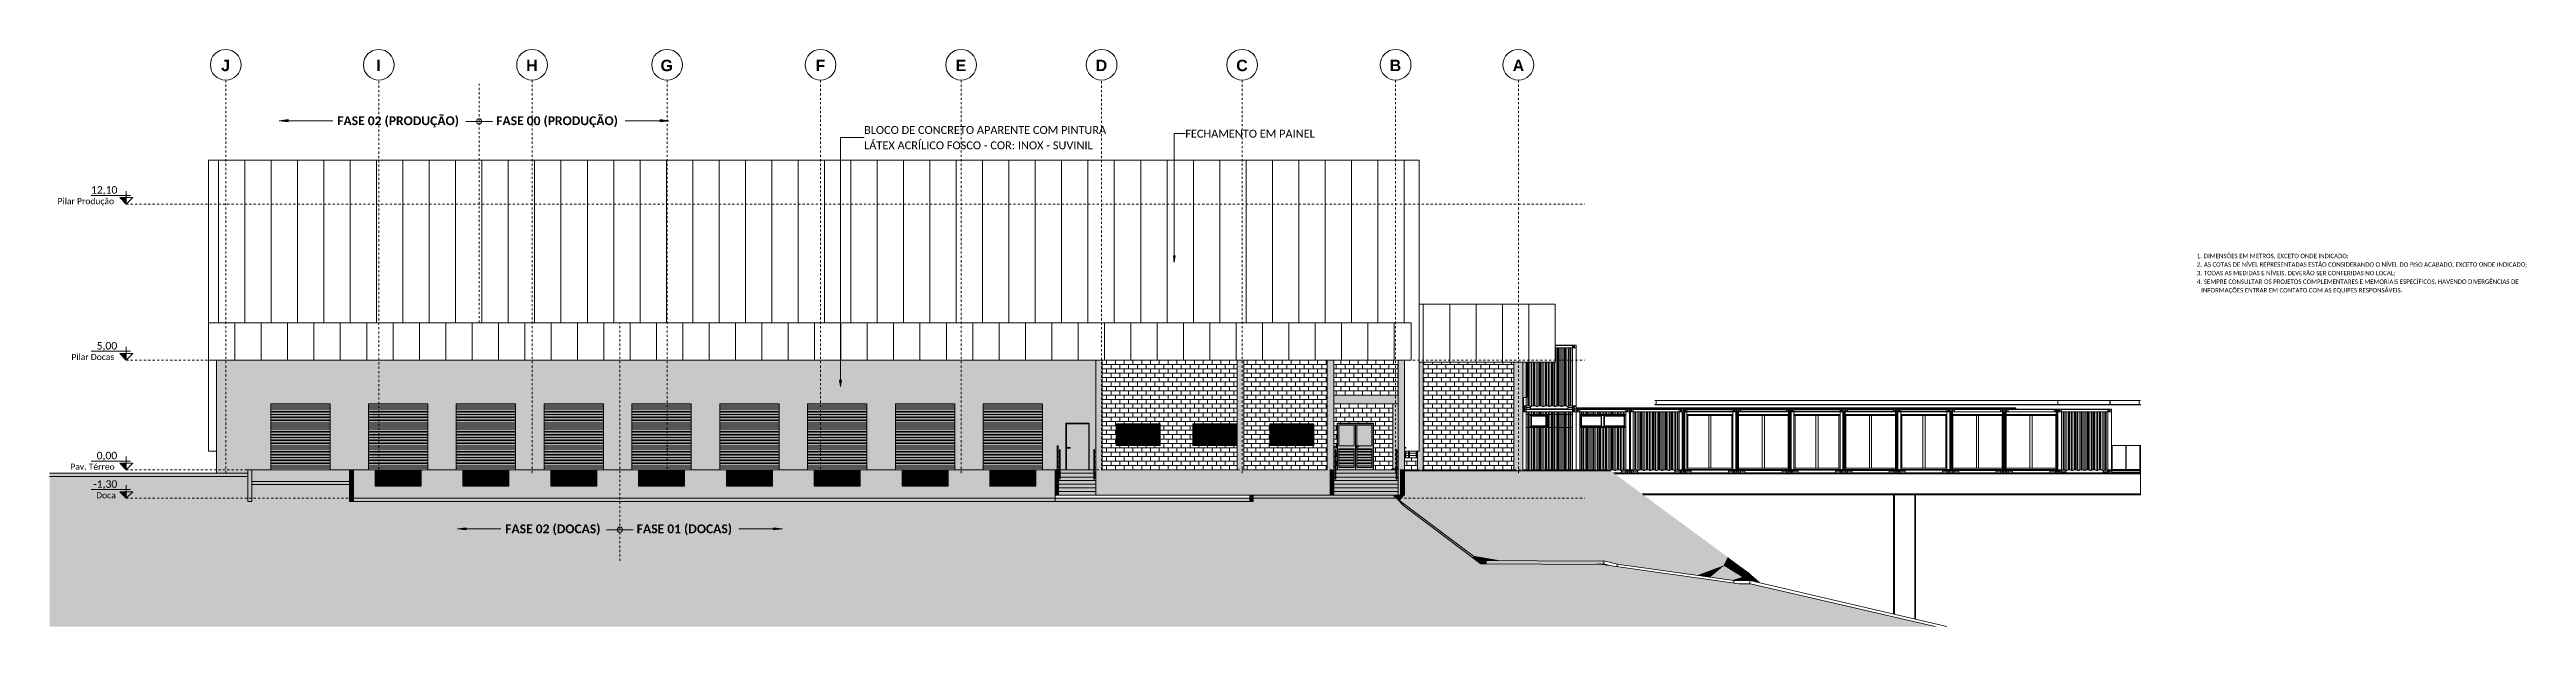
# Model space of a CAD drawing. Header units: metres. Extents: x -3 to 469, y -13 to 19.
# Drawn here: x 355.8 to 468.6, y -7.1 to 19.1 of the extents above; entities that cross this region are included whole.
import ezdxf

# ---------------------------------------------------------------- set-up
doc = ezdxf.new("R2010")
doc.units = ezdxf.units.M
for name, pattern in [('_Tracejado médio', [0.004, 0.003, -0.001]), ('Center', [0.03, 0.012, -0.006, 0.006, -0.006]), ('Grid Line', [0.022225, 0.0127, -0.003175, 0.003175, -0.003175]), ('Grid Line 1_2_', [0.022225, 0.0127, -0.003175, 0.003175, -0.003175])]:
    doc.linetypes.add(name, pattern=pattern)
for name, color, linetype, lineweight in [('0-1', 7, 'Continuous', 5), ('A-ANNO-KEYN', 7, 'Continuous', 5), ('A-AREA', 7, 'Continuous', 5), ('A-DETL-1', 7, 'Continuous', 20), ('A-DETL-2', 7, 'Continuous', 15), ('A-DETL-4', 7, 'Continuous', 5), ('A-DETL-5', 7, 'Continuous', 9), ('A-DOOR', 7, 'Continuous', 9), ('A-DOOR-5', 7, 'Continuous', 5), ('A-DOOR-HDLN', 7, '_Tracejado médio', 5), ('A-FLOR', 7, 'Continuous', 9), ('A-FLOR-1', 7, 'Continuous', 20), ('A-FLOR-LEVL', 7, 'Continuous', 5), ('A-FLOR-MCUT', 7, 'Continuous', 9), ('A-GENM', 7, 'Continuous', 5), ('A-GLAZ-1', 7, 'Continuous', 5), ('A-GLAZ-CURT', 7, 'Continuous', 5), ('A-GLAZ-CWMG', 7, 'Continuous', 5), ('A-WALL', 7, 'Continuous', 9), ('A-WALL-2', 7, 'Continuous', 20), ('C-PRKG', 7, 'Continuous', 5), ('Corrimão', 7, 'Continuous', 15), ('Corrimãos', 7, 'Continuous', 15), ('Corrimãos superiores', 7, 'Continuous', 15), ('G-ANNO-TEXT', 7, 'Continuous', 5), ('I-WALL', 7, 'Continuous', 9), ('Q-SPCQ', 7, 'Continuous', 5), ('S-BEAM', 7, 'Continuous', 5), ('S-COLS', 7, 'Continuous', 9), ('S-FNDN', 7, 'Continuous', 9), ('S-GRID-IDEN', 7, 'Continuous', 5), ('S-GRID-IDEN-1', 7, 'Continuous', 18), ('S-STRS', 7, 'Continuous', 9), ('Suportes', 7, 'Continuous', 5)]:
    doc.layers.add(name, color=color, linetype=linetype, lineweight=lineweight)
for name, color, linetype, lineweight, true_color in [('A-DETL-6', 1, 'Grid Line 1_2_', 5, 0xff0000), ('A-DETL-GENF-1', 7, 'Continuous', 5, 0xb8a087), ('A-DOOR-1', 7, 'Continuous', 9, 0xf2f2f2), ('A-DOOR-3', 7, 'Continuous', 5, 0x2e2e2e), ('A-DOOR-4', 7, 'Continuous', 9, 0xdae3e0), ('A-FLOR-2', 7, 'Continuous', 9, 0xaaaaaa), ('A-FLOR-LEVL-1', 7, 'Continuous', 5, 0x232323), ('A-FLOR-LEVL-2', 7, 'Center', 5, 0x0080c0), ('A-FLOR-PATT-1', 7, 'Continuous', 9, 0x74756c), ('A-FLOR-PATT-10', 7, 'Continuous', 5, 0xdbdad7), ('A-FLOR-PATT-2', 7, 'Continuous', 20, 0xc0c0c0), ('A-FLOR-PATT-6', 7, 'Continuous', 20, 0xb8c78b), ('A-FLOR-PATT-7', 7, 'Continuous', 20, 0xd3dcb8), ('A-FLOR-PATT-8', 7, 'Continuous', 9, 0x6b7b3c), ('A-FLOR-PATT-9', 7, 'Continuous', 5, 0x74756c), ('A-GENM-1', 7, 'Continuous', 9, 0xaaaaaa), ('A-GENM-2', 7, 'Continuous', 5, 0xe9e9e9), ('A-GLAZ-2', 7, 'Continuous', 5, 0xdae3e0), ('A-GLAZ-3', 7, 'Continuous', 5, 0xf2f2f2), ('A-GLAZ-CWMG-1', 7, 'Continuous', 5, 0xf2f2f2), ('A-GLAZ-CWMG-2', 7, 'Continuous', 5, 0xe9e9e9), ('A-WALL-1', 7, 'Continuous', 9, 0xaaaaaa), ('A-WALL-PATT-1', 7, 'Continuous', 5, 0xe3e2df), ('A-WALL-PATT-2', 7, 'Continuous', 5, 0x5f5f5f), ('A-WALL-PATT-3', 7, 'Continuous', 5, 0x515151), ('A-WALL-PATT-5', 7, 'Continuous', 9, 0xe3e2df), ('A-WALL-PATT-8', 7, 'Continuous', 9, 0x74756c), ('Corrimãos superiores-1', 7, 'Continuous', 15, 0xe0e0e0), ('Corrimãos-1', 7, 'Continuous', 15, 0xe0e0e0), ('Guarda-corpos-1', 7, 'Continuous', 15, 0xe0e0e0), ('Guarda-corpos-3', 7, 'Continuous', 9, 0xaaaaaa), ('Q-SPCQ-1', 7, 'Continuous', 5, 0xd8d6cf), ('Q-SPCQ-2', 7, 'Continuous', 5, 0x292929), ('S-BEAM-1', 7, 'Continuous', 5, 0xe3e2df), ('S-COLS-1', 7, 'Continuous', 5, 0xe3e2df), ('S-COLS-2', 7, 'Continuous', 9, 0xe3e2df), ('S-FNDN-1', 7, 'Continuous', 5, 0xd3d1cb), ('S-GRID-1', 9, 'Grid Line', 5, 0x808080), ('S-STRS-1', 7, 'Continuous', 9, 0xaaaaaa), ('S-STRS-2', 7, 'Continuous', 5, 0xe2e6e7), ('S-STRS-3', 7, 'Continuous', 5, 0xd8dad9), ('Suportes-1', 7, 'Continuous', 5, 0xe0e0e0)]:
    doc.layers.add(name, color=color, linetype=linetype, lineweight=lineweight, true_color=true_color)
doc.styles.add('Arial_B', font='arialbd.ttf', dxfattribs={"height": 0.52})
doc.styles.add('Calibri', font='calibri.ttf', dxfattribs={"height": 0.34})
doc.styles.add('Calibri_1', font='calibri.ttf', dxfattribs={"height": 0.28})
doc.styles.add('Calibri_2', font='calibri.ttf', dxfattribs={"height": 0.36})
doc.styles.add('Calibri_3', font='calibri.ttf', dxfattribs={"height": 0.2})
doc.styles.add('Calibri_B', font='calibrib.ttf', dxfattribs={"height": 0.4})
pattern_1 = [(90, (363.078, 0), (-1.2, 7e-17), [])]
pattern_2 = [(0, (417.45595, 0), (0, 0.2), []), (90, (417.45595, 0), (-0.2, 0.2), [0.2, -0.2])]
pattern_3 = [(90, (415.128, 0), (-1.2, 7e-17), [])]
pattern_4 = [(0, (422.82295, 0), (0, 0.2), []), (90, (422.82295, 0), (-0.2, 0.2), [0.2, -0.2])]
pattern_5 = [(0, (403.57795, 0), (0, 0.2), []), (90, (403.57795, 0), (-0.2, 0.2), [0.2, -0.2])]

msp = doc.modelspace()

# ---------------------------------------------------------------- texts
at = {"layer": 'A-ANNO-KEYN', "char_height": 0.36, "attachment_point": 1, "style": 'Calibri_2'}
for s, insert, width in [('BLOCO DE CONCRETO APARENTE COM PINTURA', (392.93, 15.66), 13.5325), ('LÁTEX ACRÍLICO FOSCO - COR: INOX - SUVINIL', (392.93, 14.96), 12.811), ('FECHAMENTO EM PAINEL', (407.56, 15.49), 7.2793)]:
    msp.add_mtext(s, dxfattribs=dict(at, insert=insert, width=width))
at = {"layer": 'A-FLOR-LEVL', "attachment_point": 1}
for s, insert, char_height, width, style in [('12,10', (357.72, 12.92), 0.34, 1.443, 'Calibri'), ('Pilar Produção', (356.2, 12.38), 0.28, 3.2869, 'Calibri_1'), ('5,00', (357.98, 5.82), 0.34, 1.1224, 'Calibri'), ('Pilar Docas', (356.83, 5.28), 0.28, 2.5173, 'Calibri_1'), ('Pav. Térreo', (356.78, 0.28), 0.28, 2.5814, 'Calibri_1'), ('0,00', (357.98, 0.82), 0.34, 1.1224, 'Calibri'), ('-1,30', (357.82, -0.48), 0.34, 1.3148, 'Calibri'), ('Doca', (357.96, -1.02), 0.28, 1.1544, 'Calibri_1')]:
    msp.add_mtext(s, dxfattribs=dict(at, insert=insert, char_height=char_height, width=width, style=style))
at = {"layer": 'G-ANNO-TEXT', "attachment_point": 1}
for s, insert, char_height, width, style in [('FASE 02 (PRODUÇÃO)', (368.94, 16.1), 0.4, 6.8785, 'Calibri_B'), ('FASE 00 (PRODUÇÃO)', (376.18, 16.1), 0.4, 6.8785, 'Calibri_B'), ('2.', (453.63, 9.45), 0.2, 0.3769, 'Calibri_3'), ('3.', (453.63, 9.06), 0.2, 0.3769, 'Calibri_3'), ('1.', (453.63, 9.84), 0.2, 0.3769, 'Calibri_3'), ('AS COTAS DE NÍVEL REPRESENTADAS ESTÃO CONSIDERANDO O NÍVEL DO PISO ACABADO, EXCETO ONDE INDICADO;', (453.95, 9.45), 0.2, 18.2143, 'Calibri_3'), ('TODAS AS MEDIDAS E NÍVEIS, DEVERÃO SER CONFERIDAS NO LOCAL;', (453.95, 9.06), 0.2, 10.7907, 'Calibri_3'), ('DIMENSÕES EM METROS, EXCETO ONDE INDICADO;', (453.95, 9.84), 0.2, 8.1451, 'Calibri_3'), ('4.', (453.63, 8.67), 0.2, 0.3769, 'Calibri_3'), ('INFORMAÇÕES ENTRAR EM CONTATO COM AS EQUIPES RESPONSÁVEIS.', (453.83, 8.28), 0.2, 11.3038, 'Calibri_3'), ('SEMPRE CONSULTAR OS PROJETOS COMPLEMENTARES E MEMORIAIS ESPECÍFICOS, HAVENDO DIVERGÊNCIAS DE ', (453.95, 8.67), 0.2, 17.7734, 'Calibri_3'), ('FASE 02 (DOCAS)', (376.59, -2.49), 0.4, 5.3873, 'Calibri_B'), ('FASE 01 (DOCAS)', (382.58, -2.49), 0.4, 5.3873, 'Calibri_B')]:
    msp.add_mtext(s, dxfattribs=dict(at, insert=insert, char_height=char_height, width=width, style=style))
at = {"layer": 'S-GRID-IDEN', "char_height": 0.52, "attachment_point": 1, "style": 'Arial_B'}
for s, insert, width in [('\\fArial|b1|i0|c0|p34|;J', (363.65, 18.68), 0.497), ('\\fArial|b1|i0|c0|p34|;I', (370.72, 18.68), 0.2565), ('\\fArial|b1|i0|c0|p34|;H', (377.54, 18.68), 0.6413), ('\\fArial|b1|i0|c0|p34|;G', (383.66, 18.68), 0.7055), ('\\fArial|b1|i0|c0|p34|;F', (390.72, 18.68), 0.5451), ('\\fArial|b1|i0|c0|p34|;E', (397.1, 18.68), 0.5932), ('\\fArial|b1|i0|c0|p34|;D', (403.48, 18.68), 0.6413), ('\\fArial|b1|i0|c0|p34|;C', (409.88, 18.68), 0.6413), ('\\fArial|b1|i0|c0|p34|;B', (416.87, 18.68), 0.6413), ('\\fArial|b1|i0|c0|p34|;A', (422.47, 18.68), 0.6253)]:
    msp.add_mtext(s, dxfattribs=dict(at, insert=insert, width=width))

# ---------------------------------------------------------------- blocks, each defined once
blk = doc.blocks.new('PL 15232 - PL 15232-295348-FACHADA 04')
at = {"layer": 'A-GENM-1'}
for p, q in [((22.09, -1.14), (22.13, -1.14)), ((22.09, -1.14), (22.09, -6.57)), ((22.13, -6.58), (22.13, -1.14)), ((23.05, -1.14), (23.09, -1.14)), ((23.05, -6.8), (23.05, -1.14)), ((23.09, -6.8), (23.09, -1.14))]:
    blk.add_line(p, q, dxfattribs=at)
blk = doc.blocks.new('Viga-007 - Viga-007-295370-FACHADA 04')
at = {"layer": 'A-GENM-1'}
for p, q in [((9.39, -0.18), (33.33, -0.18)), ((9.7, -0.14), (9.89, -0.14)), ((10.23, -0.14), (10.43, -0.14)), ((10.64, -1.1), (33.33, -1.1)), ((12.13, -0.14), (12.33, -0.14)), ((12.67, -0.14), (12.87, -0.14)), ((14.57, -0.14), (14.77, -0.14)), ((15.11, -0.14), (15.31, -0.14)), ((17.01, -0.14), (17.21, -0.14)), ((17.55, -0.14), (17.75, -0.14)), ((19.45, -0.14), (19.65, -0.14)), ((19.99, -0.14), (20.18, -0.14)), ((21.89, -0.14), (22.08, -0.14)), ((22.42, -0.14), (22.62, -0.14)), ((24.32, -0.14), (24.52, -0.14)), ((24.86, -0.14), (25.06, -0.14)), ((26.76, -0.14), (26.96, -0.14)), ((27.3, -0.14), (27.5, -0.14)), ((29.2, -0.14), (29.4, -0.14)), ((29.74, -0.14), (29.94, -0.14)), ((31.64, -0.14), (31.84, -0.14)), ((32.01, -0.14), (33.33, -0.14)), ((33.33, -0.14), (33.33, -0.18)), ((33.33, -0.18), (33.33, -1.1)), ((33.33, -1.1), (33.33, -1.14)), ((10.69, -1.14), (33.33, -1.14))]:
    blk.add_line(p, q, dxfattribs=at)
blk = doc.blocks.new('Viga-005 15267 - Viga-005 15267-295503-FACHADA 04')
at = {"layer": 'A-GENM-1'}
for p, q in [((29.74, -0.13), (29.94, -0.13)), ((31.64, -0.13), (31.84, -0.13)), ((33.33, -0.05), (33.33, -0.13))]:
    blk.add_line(p, q, dxfattribs=at)
blk = doc.blocks.new('Viga-005 15271 - Viga-005 15271-295547-FACHADA 04')
at = {"layer": 'A-GENM-1'}
for p, q in [((32.03, -0.01), (32.03, 0)), ((32.03, 0), (33.31, 0)), ((33.31, 0), (33.31, -0.01)), ((32.03, -0.01), (33.31, -0.01)), ((32.03, -0.13), (32.03, -0.05)), ((32.03, -0.14), (32.03, -0.13)), ((32.03, -0.13), (33.31, -0.13)), ((32.03, -0.14), (33.31, -0.14)), ((33.31, -0.05), (33.31, -0.13)), ((33.31, -0.13), (33.31, -0.14))]:
    blk.add_line(p, q, dxfattribs=at)
blk = doc.blocks.new('Viga-005 15278 - Viga-005 15278-295569-FACHADA 04')
at = {"layer": 'A-GENM-1'}
for p, q in [((32.03, -0.13), (32.01, -0.13)), ((32.03, -0.05), (32.03, -0.13))]:
    blk.add_line(p, q, dxfattribs=at)
blk = doc.blocks.new('Viga-005 15283 - Viga-005 15283-295591-FACHADA 04')
at = {"layer": 'A-GENM-1'}
for p, q in [((33.31, -0.13), (33.31, -0.05)), ((33.33, -0.13), (33.31, -0.13)), ((33.33, -0.14), (33.33, -0.13))]:
    blk.add_line(p, q, dxfattribs=at)
blk = doc.blocks.new('CONTAINER - CONTAINER-295631-FACHADA 04')
at = {"layer": 'S-STRS-1'}
for p, q in [((31.84, -0.03), (32.01, -0.03)), ((32.01, -0.03), (31.84, -0.03)), ((31.84, -0.03), (31.84, -0.15)), ((31.84, -0.15), (31.84, -0.03)), ((31.84, -0.15), (32.01, -0.15)), ((32.01, -0.15), (31.84, -0.15)), ((31.89, -0.08), (31.89, -0.07)), ((31.89, -0.07), (31.89, -0.07)), ((31.89, -0.07), (31.9, -0.07)), ((31.89, -0.07), (31.89, -0.08)), ((31.89, -0.07), (31.89, -0.07)), ((31.89, -0.07), (31.9, -0.07)), ((31.89, -0.09), (31.89, -0.08)), ((31.89, -0.08), (31.89, -0.08)), ((31.89, -0.08), (31.89, -0.09)), ((31.89, -0.08), (31.89, -0.08)), ((31.89, -0.1), (31.89, -0.09)), ((31.89, -0.09), (31.89, -0.09)), ((31.89, -0.09), (31.89, -0.09)), ((31.89, -0.09), (31.89, -0.1)), ((31.89, -0.09), (31.89, -0.09)), ((31.89, -0.09), (31.89, -0.09)), ((31.89, -0.11), (31.89, -0.1)), ((31.89, -0.1), (31.89, -0.1)), ((31.89, -0.11), (31.89, -0.1)), ((31.89, -0.1), (31.89, -0.1)), ((31.9, -0.11), (31.89, -0.11)), ((31.89, -0.11), (31.89, -0.11)), ((31.9, -0.11), (31.89, -0.11)), ((31.89, -0.11), (31.89, -0.11)), ((31.9, -0.07), (31.9, -0.06)), ((31.9, -0.06), (31.91, -0.06)), ((31.9, -0.06), (31.9, -0.07)), ((31.91, -0.06), (31.9, -0.06)), ((31.9, -0.12), (31.9, -0.11)), ((31.9, -0.12), (31.9, -0.11)), ((31.91, -0.12), (31.9, -0.12)), ((31.91, -0.12), (31.9, -0.12)), ((31.91, -0.06), (31.91, -0.06)), ((31.91, -0.06), (31.92, -0.06)), ((31.91, -0.06), (31.91, -0.06)), ((31.92, -0.06), (31.91, -0.06)), ((31.92, -0.12), (31.91, -0.12)), ((31.91, -0.12), (31.91, -0.12)), ((31.91, -0.12), (31.92, -0.12)), ((31.91, -0.12), (31.91, -0.12)), ((31.92, -0.06), (31.92, -0.06)), ((31.92, -0.06), (31.93, -0.06)), ((31.92, -0.06), (31.92, -0.06)), ((31.93, -0.06), (31.92, -0.06)), ((31.93, -0.12), (31.92, -0.12)), ((31.92, -0.12), (31.92, -0.12)), ((31.92, -0.12), (31.93, -0.12)), ((31.92, -0.12), (31.92, -0.12)), ((31.93, -0.06), (31.93, -0.07)), ((31.93, -0.07), (31.93, -0.06)), ((31.93, -0.07), (31.94, -0.07)), ((31.94, -0.07), (31.93, -0.07)), ((31.94, -0.11), (31.93, -0.11)), ((31.93, -0.11), (31.93, -0.12)), ((31.93, -0.11), (31.94, -0.11)), ((31.93, -0.12), (31.93, -0.11)), ((31.94, -0.07), (31.94, -0.07)), ((31.94, -0.07), (31.94, -0.08)), ((31.94, -0.07), (31.94, -0.07)), ((31.94, -0.08), (31.94, -0.07)), ((31.94, -0.08), (31.94, -0.08)), ((31.94, -0.08), (31.95, -0.09)), ((31.94, -0.08), (31.94, -0.08)), ((31.95, -0.09), (31.94, -0.08)), ((31.95, -0.09), (31.94, -0.1)), ((31.94, -0.1), (31.95, -0.09)), ((31.94, -0.1), (31.94, -0.1)), ((31.94, -0.1), (31.94, -0.11)), ((31.94, -0.1), (31.94, -0.1)), ((31.94, -0.11), (31.94, -0.1)), ((31.94, -0.11), (31.94, -0.11)), ((31.94, -0.11), (31.94, -0.11)), ((31.95, -0.09), (31.95, -0.09)), ((31.95, -0.09), (31.95, -0.09)), ((31.95, -0.09), (31.95, -0.09)), ((31.95, -0.09), (31.95, -0.09)), ((32.01, -0.03), (32.01, -0.15)), ((32.01, -0.15), (32.01, -0.03))]:
    blk.add_line(p, q, dxfattribs=at)
blk = doc.blocks.new('CONTAINER - CONTAINER-295635-FACHADA 04')
blk.add_blockref('CONTAINER - CONTAINER-295631-FACHADA 04', (0, 0))
blk = doc.blocks.new('CONTAINER 15441 - CONTAINER-295791-FACHADA 04')
at = {"layer": 'S-STRS-1'}
for p, q in [((9.89, -0.03), (10.06, -0.03)), ((10.06, -0.03), (9.89, -0.03)), ((9.89, -0.03), (9.89, -0.15)), ((9.89, -0.15), (9.89, -0.03)), ((9.89, -0.15), (10.06, -0.15)), ((10.06, -0.15), (9.89, -0.15)), ((9.94, -0.09), (9.95, -0.08)), ((9.95, -0.08), (9.94, -0.09)), ((9.95, -0.1), (9.94, -0.09)), ((9.94, -0.09), (9.94, -0.09)), ((9.94, -0.09), (9.94, -0.09)), ((9.94, -0.09), (9.95, -0.1)), ((9.94, -0.09), (9.94, -0.09)), ((9.94, -0.09), (9.94, -0.09)), ((9.95, -0.08), (9.95, -0.07)), ((9.95, -0.07), (9.95, -0.07)), ((9.95, -0.07), (9.96, -0.07)), ((9.95, -0.07), (9.95, -0.08)), ((9.95, -0.07), (9.95, -0.07)), ((9.95, -0.07), (9.96, -0.07)), ((9.95, -0.08), (9.95, -0.08)), ((9.95, -0.08), (9.95, -0.08)), ((9.95, -0.11), (9.95, -0.1)), ((9.95, -0.1), (9.95, -0.1)), ((9.95, -0.11), (9.95, -0.1)), ((9.95, -0.1), (9.95, -0.1)), ((9.96, -0.11), (9.95, -0.11)), ((9.95, -0.11), (9.95, -0.11)), ((9.96, -0.11), (9.95, -0.11)), ((9.95, -0.11), (9.95, -0.11)), ((9.96, -0.07), (9.96, -0.06)), ((9.96, -0.06), (9.97, -0.06)), ((9.96, -0.06), (9.96, -0.07)), ((9.97, -0.06), (9.96, -0.06)), ((9.96, -0.12), (9.96, -0.11)), ((9.96, -0.12), (9.96, -0.11)), ((9.97, -0.12), (9.96, -0.12)), ((9.97, -0.12), (9.96, -0.12)), ((9.97, -0.06), (9.97, -0.06)), ((9.97, -0.06), (9.98, -0.06)), ((9.97, -0.06), (9.97, -0.06)), ((9.98, -0.06), (9.97, -0.06)), ((9.98, -0.12), (9.97, -0.12)), ((9.97, -0.12), (9.97, -0.12)), ((9.97, -0.12), (9.98, -0.12)), ((9.97, -0.12), (9.97, -0.12)), ((9.98, -0.06), (9.98, -0.06)), ((9.98, -0.06), (9.99, -0.06)), ((9.98, -0.06), (9.98, -0.06)), ((9.99, -0.06), (9.98, -0.06)), ((9.99, -0.12), (9.98, -0.12)), ((9.98, -0.12), (9.98, -0.12)), ((9.98, -0.12), (9.99, -0.12)), ((9.98, -0.12), (9.98, -0.12)), ((9.99, -0.06), (9.99, -0.07)), ((9.99, -0.07), (9.99, -0.06)), ((9.99, -0.07), (9.99, -0.07)), ((9.99, -0.07), (10, -0.07)), ((9.99, -0.07), (9.99, -0.07)), ((10, -0.07), (9.99, -0.07)), ((10, -0.11), (9.99, -0.11)), ((9.99, -0.11), (9.99, -0.11)), ((9.99, -0.11), (9.99, -0.12)), ((9.99, -0.11), (10, -0.11)), ((9.99, -0.11), (9.99, -0.11)), ((9.99, -0.12), (9.99, -0.11)), ((10, -0.07), (10, -0.08)), ((10, -0.08), (10, -0.07)), ((10, -0.08), (10, -0.08)), ((10, -0.08), (10, -0.09)), ((10, -0.08), (10, -0.08)), ((10, -0.09), (10, -0.08)), ((10, -0.09), (10, -0.09)), ((10, -0.09), (10, -0.09)), ((10, -0.09), (10, -0.1)), ((10, -0.09), (10, -0.09)), ((10, -0.09), (10, -0.09)), ((10, -0.1), (10, -0.09)), ((10, -0.1), (10, -0.1)), ((10, -0.1), (10, -0.11)), ((10, -0.1), (10, -0.1)), ((10, -0.11), (10, -0.1)), ((10.06, -0.03), (10.06, -0.15)), ((10.06, -0.15), (10.06, -0.03))]:
    blk.add_line(p, q, dxfattribs=at)
blk = doc.blocks.new('CONTAINER 15441 - CONTAINER 15441-295795-FACHADA 04')
blk.add_blockref('CONTAINER 15441 - CONTAINER-295791-FACHADA 04', (0, 0))
blk = doc.blocks.new('Viga-002 15502 - Viga-002 15502-295868-FACHADA 04')
at = {"layer": 'A-GENM-1'}
for p, q in [((27.17, 0.1), (27.16, 0.1)), ((27.16, 0.1), (27.16, 0)), ((27.16, 0), (27.17, 0))]:
    blk.add_line(p, q, dxfattribs=at)
blk = doc.blocks.new('Viga-002 15719 - Viga-002 15719-296164-FACHADA 04')
at = {"layer": 'A-GENM-1'}
for p, q in [((12.54, 2.64), (12.53, 2.64)), ((12.53, 2.64), (12.53, 2.54)), ((12.53, 2.54), (12.54, 2.54))]:
    blk.add_line(p, q, dxfattribs=at)
blk = doc.blocks.new('Viga-007 16342 - Viga-007 16342-296873-FACHADA 04')
at = {"layer": 'A-GENM-1'}
for p, q in [((29.49, 2.11), (29.49, 2.1)), ((29.49, 2.1), (29.49, 2.04)), ((29.49, 2.04), (29.49, 2.04)), ((29.49, 1.36), (29.49, 1.35)), ((29.49, 1.35), (29.49, 1.29)), ((29.49, 1.29), (29.49, 1.29)), ((29.49, 0.61), (29.49, 0.6)), ((29.49, 0.6), (29.49, 0.54)), ((29.49, 0.54), (29.49, 0.54))]:
    blk.add_line(p, q, dxfattribs=at)
blk = doc.blocks.new('J 08 16406 - J 08-296921-FACHADA 04')
at = {"layer": 'A-GENM-1'}
for p, q in [((7.85, 2.47), (7.8, 2.47)), ((7.85, 2.47), (7.8, 2.47)), ((7.85, 2.47), (7.8, 2.47)), ((7.8, 2.47), (7.85, 2.47)), ((7.85, 1.97), (7.85, 2.47)), ((7.85, 2.47), (7.85, 1.97)), ((7.85, 2.47), (8.79, 2.47)), ((8.79, 2.47), (7.85, 2.47)), ((7.87, 2.44), (7.85, 2.44)), ((7.85, 2.44), (7.87, 2.44)), ((7.85, 2.44), (7.87, 2.44)), ((7.87, 2.44), (7.85, 2.44)), ((7.87, 2), (7.87, 2.44)), ((7.87, 2.44), (7.87, 2)), ((7.87, 2.44), (8.77, 2.44)), ((8.77, 2.44), (7.87, 2.44)), ((8.77, 2.44), (8.79, 2.44)), ((8.77, 2.44), (8.77, 2)), ((8.79, 2.44), (8.77, 2.44)), ((8.77, 2), (8.77, 2.44)), ((8.77, 2.44), (8.79, 2.44)), ((8.79, 2.44), (8.77, 2.44)), ((8.89, 2.47), (8.79, 2.47)), ((8.79, 1.97), (8.79, 2.47)), ((8.89, 2.47), (8.79, 2.47)), ((8.79, 2.47), (8.79, 1.97)), ((8.89, 2.47), (8.79, 2.47)), ((8.79, 2.47), (8.89, 2.47)), ((8.89, 1.97), (8.89, 2.47)), ((8.89, 2.47), (8.89, 1.97)), ((9.84, 2.47), (8.89, 2.47)), ((8.89, 2.47), (9.84, 2.47)), ((8.92, 2.44), (8.89, 2.44)), ((8.89, 2.44), (8.92, 2.44)), ((8.89, 2.44), (8.92, 2.44)), ((8.92, 2.44), (8.89, 2.44)), ((8.92, 2), (8.92, 2.44)), ((8.92, 2.44), (8.92, 2)), ((8.92, 2.44), (9.82, 2.44)), ((9.82, 2.44), (8.92, 2.44)), ((9.82, 2.44), (9.84, 2.44)), ((9.82, 2.44), (9.82, 2)), ((9.84, 2.44), (9.82, 2.44)), ((9.82, 2), (9.82, 2.44)), ((9.82, 2.44), (9.84, 2.44)), ((9.84, 2.44), (9.82, 2.44)), ((9.89, 2.47), (9.84, 2.47)), ((9.84, 1.97), (9.84, 2.47)), ((9.89, 2.47), (9.84, 2.47)), ((9.84, 2.47), (9.84, 1.97)), ((9.89, 2.47), (9.84, 2.47)), ((9.84, 2.47), (9.89, 2.47)), ((7.8, 1.97), (7.85, 1.97)), ((7.85, 1.97), (7.8, 1.97)), ((7.85, 1.97), (7.8, 1.97)), ((7.85, 1.97), (7.8, 1.97)), ((7.87, 2), (7.85, 2)), ((7.85, 2), (7.87, 2)), ((7.87, 2), (7.85, 2)), ((7.85, 2), (7.87, 2)), ((7.85, 1.97), (8.79, 1.97)), ((8.79, 1.97), (7.85, 1.97)), ((8.77, 2), (7.87, 2)), ((7.87, 2), (8.77, 2)), ((8.77, 2), (8.79, 2)), ((8.79, 2), (8.77, 2)), ((8.79, 2), (8.77, 2)), ((8.77, 2), (8.79, 2)), ((8.79, 1.97), (8.89, 1.97)), ((8.89, 1.97), (8.79, 1.97)), ((8.89, 1.97), (8.79, 1.97)), ((8.89, 1.97), (8.79, 1.97)), ((8.92, 2), (8.89, 2)), ((8.89, 2), (8.92, 2)), ((8.92, 2), (8.89, 2)), ((8.89, 2), (8.92, 2)), ((9.84, 1.97), (8.89, 1.97)), ((8.89, 1.97), (9.84, 1.97)), ((9.82, 2), (8.92, 2)), ((8.92, 2), (9.82, 2)), ((9.82, 2), (9.84, 2)), ((9.84, 2), (9.82, 2)), ((9.84, 2), (9.82, 2)), ((9.82, 2), (9.84, 2)), ((9.84, 1.97), (9.89, 1.97)), ((9.89, 1.97), (9.84, 1.97)), ((9.89, 1.97), (9.84, 1.97)), ((9.84, 1.97), (9.89, 1.97))]:
    blk.add_line(p, q, dxfattribs=at)
blk = doc.blocks.new('J 08 16406 - J 08 16406-296925-FACHADA 04')
blk.add_blockref('J 08 16406 - J 08-296921-FACHADA 04', (0, 0))
blk = doc.blocks.new('CONTAINER 16530 - CONTAINER-297116-FACHADA 04')
at = {"layer": 'S-STRS-1'}
for p, q in [((10.06, -0.03), (10.23, -0.03)), ((10.23, -0.03), (10.06, -0.03)), ((10.06, -0.03), (10.06, -0.15)), ((10.06, -0.15), (10.06, -0.03)), ((10.06, -0.15), (10.23, -0.15)), ((10.23, -0.15), (10.06, -0.15)), ((10.11, -0.09), (10.12, -0.08)), ((10.12, -0.08), (10.11, -0.09)), ((10.12, -0.1), (10.11, -0.09)), ((10.11, -0.09), (10.11, -0.09)), ((10.11, -0.09), (10.11, -0.09)), ((10.11, -0.09), (10.12, -0.1)), ((10.11, -0.09), (10.11, -0.09)), ((10.11, -0.09), (10.11, -0.09)), ((10.12, -0.08), (10.12, -0.07)), ((10.12, -0.07), (10.12, -0.07)), ((10.12, -0.07), (10.13, -0.07)), ((10.12, -0.07), (10.12, -0.08)), ((10.12, -0.07), (10.12, -0.07)), ((10.12, -0.07), (10.13, -0.07)), ((10.12, -0.08), (10.12, -0.08)), ((10.12, -0.08), (10.12, -0.08)), ((10.12, -0.11), (10.12, -0.1)), ((10.12, -0.1), (10.12, -0.1)), ((10.12, -0.11), (10.12, -0.1)), ((10.12, -0.1), (10.12, -0.1)), ((10.13, -0.11), (10.12, -0.11)), ((10.12, -0.11), (10.12, -0.11)), ((10.13, -0.11), (10.12, -0.11)), ((10.12, -0.11), (10.12, -0.11)), ((10.13, -0.07), (10.13, -0.06)), ((10.13, -0.06), (10.14, -0.06)), ((10.13, -0.06), (10.13, -0.07)), ((10.14, -0.06), (10.13, -0.06)), ((10.13, -0.12), (10.13, -0.11)), ((10.13, -0.12), (10.13, -0.11)), ((10.14, -0.12), (10.13, -0.12)), ((10.14, -0.12), (10.13, -0.12)), ((10.14, -0.06), (10.14, -0.06)), ((10.14, -0.06), (10.15, -0.06)), ((10.14, -0.06), (10.14, -0.06)), ((10.15, -0.06), (10.14, -0.06)), ((10.15, -0.12), (10.14, -0.12)), ((10.14, -0.12), (10.14, -0.12)), ((10.14, -0.12), (10.15, -0.12)), ((10.14, -0.12), (10.14, -0.12)), ((10.15, -0.06), (10.15, -0.06)), ((10.15, -0.06), (10.16, -0.06)), ((10.15, -0.06), (10.15, -0.06)), ((10.16, -0.06), (10.15, -0.06)), ((10.16, -0.12), (10.15, -0.12)), ((10.15, -0.12), (10.15, -0.12)), ((10.15, -0.12), (10.16, -0.12)), ((10.15, -0.12), (10.15, -0.12)), ((10.16, -0.06), (10.16, -0.07)), ((10.16, -0.07), (10.16, -0.06)), ((10.16, -0.07), (10.16, -0.07)), ((10.16, -0.07), (10.17, -0.07)), ((10.16, -0.07), (10.16, -0.07)), ((10.17, -0.07), (10.16, -0.07)), ((10.17, -0.11), (10.16, -0.11)), ((10.16, -0.11), (10.16, -0.11)), ((10.16, -0.11), (10.16, -0.12)), ((10.16, -0.11), (10.17, -0.11)), ((10.16, -0.11), (10.16, -0.11)), ((10.16, -0.12), (10.16, -0.11)), ((10.17, -0.07), (10.17, -0.08)), ((10.17, -0.08), (10.17, -0.07)), ((10.17, -0.08), (10.17, -0.08)), ((10.17, -0.08), (10.17, -0.09)), ((10.17, -0.08), (10.17, -0.08)), ((10.17, -0.09), (10.17, -0.08)), ((10.17, -0.09), (10.17, -0.09)), ((10.17, -0.09), (10.17, -0.09)), ((10.17, -0.09), (10.17, -0.1)), ((10.17, -0.09), (10.17, -0.09)), ((10.17, -0.09), (10.17, -0.09)), ((10.17, -0.1), (10.17, -0.09)), ((10.17, -0.1), (10.17, -0.1)), ((10.17, -0.1), (10.17, -0.11)), ((10.17, -0.1), (10.17, -0.1)), ((10.17, -0.11), (10.17, -0.1)), ((10.23, -0.03), (10.23, -0.15)), ((10.23, -0.15), (10.23, -0.03))]:
    blk.add_line(p, q, dxfattribs=at)
blk = doc.blocks.new('CONTAINER 16530 - CONTAINER 16530-297120-FACHADA 04')
blk.add_blockref('CONTAINER 16530 - CONTAINER-297116-FACHADA 04', (0, 0))
blk = doc.blocks.new('CONTAINER 16683 - CONTAINER-297186-FACHADA 04')
at = {"layer": 'S-STRS-1'}
for p, q in [((14.77, -0.03), (14.94, -0.03)), ((14.94, -0.03), (14.77, -0.03)), ((14.77, -0.03), (14.77, -0.15)), ((14.77, -0.15), (14.77, -0.03)), ((14.77, -0.15), (14.94, -0.15)), ((14.94, -0.15), (14.77, -0.15)), ((14.82, -0.08), (14.83, -0.07)), ((14.83, -0.07), (14.82, -0.08)), ((14.82, -0.09), (14.82, -0.08)), ((14.82, -0.08), (14.82, -0.08)), ((14.82, -0.08), (14.82, -0.09)), ((14.82, -0.08), (14.82, -0.08)), ((14.82, -0.1), (14.82, -0.09)), ((14.82, -0.09), (14.82, -0.09)), ((14.82, -0.09), (14.82, -0.09)), ((14.82, -0.09), (14.82, -0.1)), ((14.82, -0.09), (14.82, -0.09)), ((14.82, -0.09), (14.82, -0.09)), ((14.83, -0.11), (14.82, -0.1)), ((14.82, -0.1), (14.82, -0.1)), ((14.83, -0.11), (14.82, -0.1)), ((14.82, -0.1), (14.82, -0.1)), ((14.83, -0.07), (14.84, -0.06)), ((14.84, -0.06), (14.83, -0.07)), ((14.83, -0.07), (14.83, -0.07)), ((14.83, -0.07), (14.83, -0.07)), ((14.83, -0.07), (14.83, -0.07)), ((14.83, -0.07), (14.83, -0.07)), ((14.84, -0.12), (14.83, -0.11)), ((14.83, -0.11), (14.83, -0.11)), ((14.83, -0.11), (14.83, -0.11)), ((14.84, -0.12), (14.83, -0.11)), ((14.83, -0.11), (14.83, -0.11)), ((14.83, -0.11), (14.83, -0.11)), ((14.84, -0.06), (14.84, -0.06)), ((14.84, -0.06), (14.85, -0.06)), ((14.84, -0.06), (14.84, -0.06)), ((14.85, -0.06), (14.84, -0.06)), ((14.85, -0.12), (14.84, -0.12)), ((14.84, -0.12), (14.84, -0.12)), ((14.85, -0.12), (14.84, -0.12)), ((14.84, -0.12), (14.84, -0.12)), ((14.85, -0.06), (14.85, -0.06)), ((14.85, -0.06), (14.86, -0.06)), ((14.85, -0.06), (14.85, -0.06)), ((14.86, -0.06), (14.85, -0.06)), ((14.86, -0.12), (14.85, -0.12)), ((14.85, -0.12), (14.85, -0.12)), ((14.85, -0.12), (14.86, -0.12)), ((14.85, -0.12), (14.85, -0.12)), ((14.86, -0.06), (14.86, -0.06)), ((14.86, -0.06), (14.87, -0.07)), ((14.86, -0.06), (14.86, -0.06)), ((14.87, -0.07), (14.86, -0.06)), ((14.87, -0.11), (14.86, -0.12)), ((14.86, -0.12), (14.87, -0.11)), ((14.86, -0.12), (14.86, -0.12)), ((14.86, -0.12), (14.86, -0.12)), ((14.87, -0.07), (14.87, -0.07)), ((14.87, -0.07), (14.87, -0.07)), ((14.87, -0.07), (14.88, -0.08)), ((14.87, -0.07), (14.87, -0.07)), ((14.87, -0.07), (14.87, -0.07)), ((14.88, -0.08), (14.87, -0.07)), ((14.88, -0.1), (14.87, -0.11)), ((14.87, -0.11), (14.88, -0.1)), ((14.87, -0.11), (14.87, -0.11)), ((14.87, -0.11), (14.87, -0.11)), ((14.87, -0.11), (14.87, -0.11)), ((14.87, -0.11), (14.87, -0.11)), ((14.88, -0.08), (14.88, -0.08)), ((14.88, -0.08), (14.88, -0.09)), ((14.88, -0.08), (14.88, -0.08)), ((14.88, -0.09), (14.88, -0.08)), ((14.88, -0.09), (14.88, -0.09)), ((14.88, -0.09), (14.88, -0.09)), ((14.88, -0.09), (14.88, -0.1)), ((14.88, -0.09), (14.88, -0.09)), ((14.88, -0.09), (14.88, -0.09)), ((14.88, -0.1), (14.88, -0.09)), ((14.88, -0.1), (14.88, -0.1)), ((14.88, -0.1), (14.88, -0.1)), ((14.94, -0.03), (14.94, -0.15)), ((14.94, -0.15), (14.94, -0.03))]:
    blk.add_line(p, q, dxfattribs=at)
blk = doc.blocks.new('CONTAINER 16683 - CONTAINER 16683-297190-FACHADA 04')
blk.add_blockref('CONTAINER 16683 - CONTAINER-297186-FACHADA 04', (0, 0))
blk = doc.blocks.new('CONTAINER 22931 - CONTAINER-299382-FACHADA 04')
at = {"layer": 'S-STRS-1'}
for p, q in [((29.57, -0.03), (29.74, -0.03)), ((29.74, -0.03), (29.57, -0.03)), ((29.57, -0.03), (29.57, -0.15)), ((29.57, -0.15), (29.57, -0.03)), ((29.57, -0.15), (29.74, -0.15)), ((29.74, -0.15), (29.57, -0.15)), ((29.62, -0.08), (29.62, -0.07)), ((29.62, -0.07), (29.63, -0.07)), ((29.62, -0.07), (29.62, -0.08)), ((29.63, -0.07), (29.62, -0.07)), ((29.62, -0.09), (29.62, -0.08)), ((29.62, -0.08), (29.62, -0.08)), ((29.62, -0.08), (29.62, -0.09)), ((29.62, -0.08), (29.62, -0.08)), ((29.62, -0.1), (29.62, -0.09)), ((29.62, -0.09), (29.62, -0.09)), ((29.62, -0.09), (29.62, -0.09)), ((29.62, -0.09), (29.62, -0.1)), ((29.62, -0.09), (29.62, -0.09)), ((29.62, -0.09), (29.62, -0.09)), ((29.62, -0.11), (29.62, -0.1)), ((29.62, -0.1), (29.62, -0.1)), ((29.62, -0.11), (29.62, -0.1)), ((29.62, -0.1), (29.62, -0.1)), ((29.63, -0.11), (29.62, -0.11)), ((29.63, -0.11), (29.62, -0.11)), ((29.63, -0.07), (29.64, -0.06)), ((29.64, -0.06), (29.63, -0.07)), ((29.63, -0.07), (29.63, -0.07)), ((29.63, -0.07), (29.63, -0.07)), ((29.64, -0.12), (29.63, -0.11)), ((29.63, -0.11), (29.63, -0.11)), ((29.64, -0.12), (29.63, -0.11)), ((29.63, -0.11), (29.63, -0.11)), ((29.64, -0.06), (29.64, -0.06)), ((29.64, -0.06), (29.65, -0.06)), ((29.64, -0.06), (29.64, -0.06)), ((29.65, -0.06), (29.64, -0.06)), ((29.65, -0.12), (29.64, -0.12)), ((29.64, -0.12), (29.64, -0.12)), ((29.65, -0.12), (29.64, -0.12)), ((29.64, -0.12), (29.64, -0.12)), ((29.65, -0.06), (29.65, -0.06)), ((29.65, -0.06), (29.66, -0.06)), ((29.65, -0.06), (29.65, -0.06)), ((29.66, -0.06), (29.65, -0.06)), ((29.66, -0.12), (29.65, -0.12)), ((29.65, -0.12), (29.65, -0.12)), ((29.65, -0.12), (29.66, -0.12)), ((29.65, -0.12), (29.65, -0.12)), ((29.66, -0.06), (29.66, -0.06)), ((29.66, -0.06), (29.66, -0.07)), ((29.66, -0.06), (29.66, -0.06)), ((29.66, -0.07), (29.66, -0.06)), ((29.66, -0.07), (29.67, -0.07)), ((29.67, -0.07), (29.66, -0.07)), ((29.67, -0.11), (29.66, -0.11)), ((29.66, -0.11), (29.66, -0.12)), ((29.66, -0.11), (29.67, -0.11)), ((29.66, -0.12), (29.66, -0.11)), ((29.66, -0.12), (29.66, -0.12)), ((29.66, -0.12), (29.66, -0.12)), ((29.67, -0.07), (29.67, -0.07)), ((29.67, -0.07), (29.67, -0.08)), ((29.67, -0.07), (29.67, -0.07)), ((29.67, -0.08), (29.67, -0.07)), ((29.67, -0.08), (29.68, -0.08)), ((29.68, -0.08), (29.67, -0.08)), ((29.68, -0.1), (29.67, -0.1)), ((29.67, -0.1), (29.67, -0.11)), ((29.67, -0.1), (29.68, -0.1)), ((29.67, -0.11), (29.67, -0.1)), ((29.67, -0.11), (29.67, -0.11)), ((29.67, -0.11), (29.67, -0.11)), ((29.68, -0.08), (29.68, -0.09)), ((29.68, -0.09), (29.68, -0.08)), ((29.68, -0.09), (29.68, -0.09)), ((29.68, -0.09), (29.68, -0.09)), ((29.68, -0.09), (29.68, -0.1)), ((29.68, -0.09), (29.68, -0.09)), ((29.68, -0.09), (29.68, -0.09)), ((29.68, -0.1), (29.68, -0.09)), ((29.74, -0.03), (29.74, -0.15)), ((29.74, -0.15), (29.74, -0.03))]:
    blk.add_line(p, q, dxfattribs=at)
blk = doc.blocks.new('CONTAINER 22931 - CONTAINER 22931-299386-FACHADA 04')
blk.add_blockref('CONTAINER 22931 - CONTAINER-299382-FACHADA 04', (0, 0))
blk = doc.blocks.new('PL 22935 - PL 22935-299407-FACHADA 04')
at = {"layer": 'A-GENM-1'}
for p, q in [((29.55, 2.64), (29.53, 2.64)), ((29.57, 2.64), (29.55, 2.64)), ((29.57, 0), (29.57, 2.64)), ((29.54, 0), (29.55, 0)), ((29.55, 0), (29.57, 0))]:
    blk.add_line(p, q, dxfattribs=at)
blk = doc.blocks.new('Viga-007 22951 - Viga-007 22951-299426-FACHADA 04')
at = {"layer": 'A-GENM-1'}
for p, q in [((15.02, 2.1), (15.01, 2.11)), ((15.01, 2.04), (15.02, 2.04)), ((15.02, 1.35), (15.01, 1.36)), ((15.01, 1.29), (15.02, 1.29)), ((15.02, 2.04), (15.02, 2.1)), ((15.02, 1.29), (15.02, 1.35)), ((15.02, 0.6), (15.01, 0.61)), ((15.01, 0.54), (15.02, 0.54)), ((15.02, 0.54), (15.02, 0.6))]:
    blk.add_line(p, q, dxfattribs=at)
blk = doc.blocks.new('PL 23131 - PL 23131-299596-FACHADA 04')
at = {"layer": 'A-GENM-1'}
for p, q in [((12.5, 2.64), (12.5, 0)), ((12.52, 2.64), (12.5, 2.64)), ((12.54, 2.64), (12.52, 2.64)), ((12.5, 0), (12.52, 0)), ((12.52, 0), (12.53, 0))]:
    blk.add_line(p, q, dxfattribs=at)
blk = doc.blocks.new('CONTAINER 23605 - CONTAINER-300040-FACHADA 04')
at = {"layer": 'S-STRS-1'}
for p, q in [((7.46, -0.03), (7.63, -0.03)), ((7.63, -0.03), (7.46, -0.03)), ((7.46, -0.03), (7.46, -0.05)), ((7.46, -0.05), (7.46, -0.03)), ((7.63, -0.03), (7.63, -0.05)), ((7.63, -0.05), (7.63, -0.03))]:
    blk.add_line(p, q, dxfattribs=at)
blk = doc.blocks.new('CONTAINER 23605 - CONTAINER 23605-300044-FACHADA 04')
blk.add_blockref('CONTAINER 23605 - CONTAINER-300040-FACHADA 04', (0, 0))
blk = doc.blocks.new('CONTAINER 23608 - CONTAINER-300047-FACHADA 04')
at = {"layer": 'S-STRS-1'}
for p, q in [((5.2, -0.03), (5.36, -0.03)), ((5.36, -0.03), (5.2, -0.03)), ((5.36, -0.03), (5.36, -0.05)), ((5.36, -0.05), (5.36, -0.03))]:
    blk.add_line(p, q, dxfattribs=at)
blk = doc.blocks.new('CONTAINER 23608 - CONTAINER 23608-300051-FACHADA 04')
blk.add_blockref('CONTAINER 23608 - CONTAINER-300047-FACHADA 04', (0, 0))
blk = doc.blocks.new('CONTAINER 23818 - CONTAINER-300114-FACHADA 04')
at = {"layer": 'S-STRS-1'}
for p, q in [((22.25, -0.03), (22.42, -0.03)), ((22.42, -0.03), (22.25, -0.03)), ((22.25, -0.03), (22.25, -0.15)), ((22.25, -0.15), (22.25, -0.03)), ((22.25, -0.15), (22.42, -0.15)), ((22.42, -0.15), (22.25, -0.15)), ((22.3, -0.09), (22.31, -0.08)), ((22.31, -0.08), (22.3, -0.09)), ((22.31, -0.1), (22.3, -0.09)), ((22.3, -0.09), (22.3, -0.09)), ((22.3, -0.09), (22.3, -0.09)), ((22.3, -0.09), (22.31, -0.1)), ((22.3, -0.09), (22.3, -0.09)), ((22.3, -0.09), (22.3, -0.09)), ((22.31, -0.08), (22.31, -0.07)), ((22.31, -0.07), (22.31, -0.07)), ((22.31, -0.07), (22.32, -0.07)), ((22.31, -0.07), (22.31, -0.08)), ((22.31, -0.07), (22.31, -0.07)), ((22.31, -0.07), (22.32, -0.07)), ((22.31, -0.08), (22.31, -0.08)), ((22.31, -0.08), (22.31, -0.08)), ((22.31, -0.11), (22.31, -0.1)), ((22.31, -0.1), (22.31, -0.1)), ((22.31, -0.11), (22.31, -0.1)), ((22.31, -0.1), (22.31, -0.1)), ((22.32, -0.11), (22.31, -0.11)), ((22.31, -0.11), (22.31, -0.11)), ((22.32, -0.11), (22.31, -0.11)), ((22.31, -0.11), (22.31, -0.11)), ((22.32, -0.07), (22.32, -0.06)), ((22.32, -0.06), (22.33, -0.06)), ((22.32, -0.06), (22.32, -0.07)), ((22.33, -0.06), (22.32, -0.06)), ((22.32, -0.12), (22.32, -0.11)), ((22.32, -0.12), (22.32, -0.11)), ((22.33, -0.12), (22.32, -0.12)), ((22.33, -0.12), (22.32, -0.12)), ((22.33, -0.06), (22.33, -0.06)), ((22.33, -0.06), (22.34, -0.06)), ((22.33, -0.06), (22.33, -0.06)), ((22.34, -0.06), (22.33, -0.06)), ((22.34, -0.12), (22.33, -0.12)), ((22.33, -0.12), (22.33, -0.12)), ((22.33, -0.12), (22.34, -0.12)), ((22.33, -0.12), (22.33, -0.12)), ((22.34, -0.06), (22.34, -0.06)), ((22.34, -0.06), (22.35, -0.06)), ((22.34, -0.06), (22.34, -0.06)), ((22.35, -0.06), (22.34, -0.06)), ((22.35, -0.12), (22.34, -0.12)), ((22.34, -0.12), (22.34, -0.12)), ((22.34, -0.12), (22.35, -0.12)), ((22.34, -0.12), (22.34, -0.12)), ((22.35, -0.06), (22.35, -0.07)), ((22.35, -0.07), (22.35, -0.06)), ((22.35, -0.07), (22.35, -0.07)), ((22.35, -0.07), (22.36, -0.07)), ((22.35, -0.07), (22.35, -0.07)), ((22.36, -0.07), (22.35, -0.07)), ((22.36, -0.11), (22.35, -0.11)), ((22.35, -0.11), (22.35, -0.11)), ((22.35, -0.11), (22.35, -0.12)), ((22.35, -0.11), (22.36, -0.11)), ((22.35, -0.11), (22.35, -0.11)), ((22.35, -0.12), (22.35, -0.11)), ((22.36, -0.07), (22.36, -0.08)), ((22.36, -0.08), (22.36, -0.07)), ((22.36, -0.08), (22.36, -0.08)), ((22.36, -0.08), (22.36, -0.09)), ((22.36, -0.08), (22.36, -0.08)), ((22.36, -0.09), (22.36, -0.08)), ((22.36, -0.09), (22.36, -0.09)), ((22.36, -0.09), (22.36, -0.09)), ((22.36, -0.09), (22.36, -0.1)), ((22.36, -0.09), (22.36, -0.09)), ((22.36, -0.09), (22.36, -0.09)), ((22.36, -0.1), (22.36, -0.09)), ((22.36, -0.1), (22.36, -0.1)), ((22.36, -0.1), (22.36, -0.11)), ((22.36, -0.1), (22.36, -0.1)), ((22.36, -0.11), (22.36, -0.1)), ((22.42, -0.03), (22.42, -0.15)), ((22.42, -0.15), (22.42, -0.03))]:
    blk.add_line(p, q, dxfattribs=at)
blk = doc.blocks.new('CONTAINER 23818 - CONTAINER 23818-300118-FACHADA 04')
blk.add_blockref('CONTAINER 23818 - CONTAINER-300114-FACHADA 04', (0, 0))
blk = doc.blocks.new('Viga-002 23859 - Viga-002 23859-300181-FACHADA 04')
at = {"layer": 'A-GENM-1'}
for p, q in [((29.54, 1.21), (29.53, 1.21)), ((29.53, 1.21), (29.53, 1.11)), ((29.54, 1.11), (29.54, 1.21)), ((29.53, 1.11), (29.54, 1.11))]:
    blk.add_line(p, q, dxfattribs=at)
blk = doc.blocks.new('Viga-002 24054 - Viga-002 24054-300507-FACHADA 04')
at = {"layer": 'A-GENM-1'}
for p, q in [((12.54, 0.1), (12.53, 0.1)), ((12.53, 0.1), (12.53, 0)), ((12.53, 0), (12.54, 0))]:
    blk.add_line(p, q, dxfattribs=at)
blk = doc.blocks.new('Viga-007 24066 - Viga-007 24066-300549-FACHADA 04')
at = {"layer": 'A-GENM-1'}
for p, q in [((12.58, 2.1), (12.58, 2.11)), ((12.58, 2.04), (12.58, 2.1)), ((12.58, 2.04), (12.58, 2.04)), ((12.58, 1.35), (12.58, 1.36)), ((12.58, 1.29), (12.58, 1.35)), ((12.58, 1.29), (12.58, 1.29)), ((12.58, 0.6), (12.58, 0.61)), ((12.58, 0.54), (12.58, 0.6)), ((12.58, 0.54), (12.58, 0.54))]:
    blk.add_line(p, q, dxfattribs=at)
blk = doc.blocks.new('AL 24166 - AL 2-301038-FACHADA 04')
at = {"layer": 'A-WALL-1'}
blk.add_line((27.05, 0.02), (24.77, 0.02), dxfattribs=at)
blk = doc.blocks.new('AL 24166 - AL 24166-301035-FACHADA 04')
at = {"layer": 'A-WALL-1'}
blk.add_line((24.77, 2.52), (27.05, 2.52), dxfattribs=at)
blk.add_blockref('AL 24166 - AL 2-301038-FACHADA 04', (0, 0))
blk = doc.blocks.new('J 08 24186 - J 08-301055-FACHADA 04')
at = {"layer": 'A-GENM-1'}
for p, q in [((27.05, 2.52), (24.77, 2.52)), ((24.77, 2.52), (27.05, 2.52)), ((24.78, 2.47), (24.77, 2.47)), ((24.77, 2.47), (24.78, 2.47)), ((24.77, 2.47), (24.78, 2.47)), ((24.78, 2.47), (24.77, 2.47)), ((24.78, 0.07), (24.78, 2.47)), ((24.78, 2.47), (24.78, 0.07)), ((24.78, 2.47), (25.86, 2.47)), ((25.86, 2.47), (24.78, 2.47)), ((25.96, 2.47), (25.86, 2.47)), ((25.86, 2.47), (25.86, 0.07)), ((25.86, 0.07), (25.86, 2.47)), ((25.86, 2.47), (25.96, 2.47)), ((25.96, 2.47), (25.86, 2.47)), ((25.86, 2.47), (25.96, 2.47)), ((25.96, 0.07), (25.96, 2.47)), ((25.96, 2.47), (25.96, 0.07)), ((25.96, 2.47), (27.04, 2.47)), ((27.04, 2.47), (25.96, 2.47)), ((27.04, 2.47), (27.05, 2.47)), ((27.04, 2.47), (27.04, 0.07)), ((27.05, 2.47), (27.04, 2.47)), ((27.04, 0.07), (27.04, 2.47)), ((27.04, 2.47), (27.05, 2.47)), ((27.05, 2.47), (27.04, 2.47)), ((24.78, 0.07), (24.77, 0.07)), ((24.77, 0.07), (24.78, 0.07)), ((24.78, 0.07), (24.77, 0.07)), ((24.77, 0.07), (24.78, 0.07)), ((24.77, 0.02), (27.05, 0.02)), ((27.05, 0.02), (24.77, 0.02)), ((25.86, 0.07), (24.78, 0.07)), ((24.78, 0.07), (25.86, 0.07)), ((25.96, 0.07), (25.86, 0.07)), ((25.86, 0.07), (25.96, 0.07)), ((25.96, 0.07), (25.86, 0.07)), ((25.86, 0.07), (25.96, 0.07)), ((27.04, 0.07), (25.96, 0.07)), ((25.96, 0.07), (27.04, 0.07)), ((27.04, 0.07), (27.05, 0.07)), ((27.05, 0.07), (27.04, 0.07)), ((27.04, 0.07), (27.05, 0.07)), ((27.05, 0.07), (27.04, 0.07))]:
    blk.add_line(p, q, dxfattribs=at)
blk = doc.blocks.new('J 08 24186 - J 08 24186-301059-FACHADA 04')
blk.add_blockref('J 08 24186 - J 08-301055-FACHADA 04', (0, 0))
blk = doc.blocks.new('J 08 24196 - J 08-301062-FACHADA 04')
at = {"layer": 'A-GENM-1'}
for p, q in [((29.49, 2.52), (27.2, 2.52)), ((27.2, 2.52), (29.49, 2.52)), ((27.22, 2.47), (27.2, 2.47)), ((27.2, 2.47), (27.22, 2.47)), ((27.2, 2.47), (27.22, 2.47)), ((27.22, 2.47), (27.2, 2.47)), ((27.22, 0.07), (27.22, 2.47)), ((27.22, 2.47), (27.22, 0.07)), ((27.22, 2.47), (28.3, 2.47)), ((28.3, 2.47), (27.22, 2.47)), ((28.4, 2.47), (28.3, 2.47)), ((28.3, 2.47), (28.3, 0.07)), ((28.3, 0.07), (28.3, 2.47)), ((28.3, 2.47), (28.4, 2.47)), ((28.4, 2.47), (28.3, 2.47)), ((28.3, 2.47), (28.4, 2.47)), ((28.4, 0.07), (28.4, 2.47)), ((28.4, 2.47), (28.4, 0.07)), ((28.4, 2.47), (29.48, 2.47)), ((29.48, 2.47), (28.4, 2.47)), ((29.48, 2.47), (29.49, 2.47)), ((29.48, 2.47), (29.48, 0.07)), ((29.49, 2.47), (29.48, 2.47)), ((29.48, 0.07), (29.48, 2.47)), ((29.48, 2.47), (29.49, 2.47)), ((29.49, 2.47), (29.48, 2.47)), ((27.22, 0.07), (27.2, 0.07)), ((27.2, 0.07), (27.22, 0.07)), ((27.22, 0.07), (27.2, 0.07)), ((27.2, 0.07), (27.22, 0.07)), ((27.21, 0.02), (29.49, 0.02)), ((29.49, 0.02), (27.21, 0.02)), ((28.3, 0.07), (27.22, 0.07)), ((27.22, 0.07), (28.3, 0.07)), ((28.4, 0.07), (28.3, 0.07)), ((28.3, 0.07), (28.4, 0.07)), ((28.4, 0.07), (28.3, 0.07)), ((28.3, 0.07), (28.4, 0.07)), ((29.48, 0.07), (28.4, 0.07)), ((28.4, 0.07), (29.48, 0.07)), ((29.48, 0.07), (29.49, 0.07)), ((29.49, 0.07), (29.48, 0.07)), ((29.48, 0.07), (29.49, 0.07)), ((29.49, 0.07), (29.48, 0.07))]:
    blk.add_line(p, q, dxfattribs=at)
blk = doc.blocks.new('J 08 24196 - J 08 24196-301066-FACHADA 04')
blk.add_blockref('J 08 24196 - J 08-301062-FACHADA 04', (0, 0))
blk = doc.blocks.new('AL 24197 - AL 2-301076-FACHADA 04')
at = {"layer": 'A-WALL-1'}
blk.add_line((29.49, 0.02), (27.21, 0.02), dxfattribs=at)
blk = doc.blocks.new('AL 24197 - AL 24197-301073-FACHADA 04')
at = {"layer": 'A-WALL-1'}
blk.add_line((27.2, 2.52), (29.49, 2.52), dxfattribs=at)
blk.add_blockref('AL 24197 - AL 2-301076-FACHADA 04', (0, 0))
blk = doc.blocks.new('AL 24303 - AL 2-301393-FACHADA 04')
at = {"layer": 'A-WALL-1'}
blk.add_line((17.3, 0.02), (15.02, 0.02), dxfattribs=at)
blk = doc.blocks.new('AL 24303 - AL 24303-301390-FACHADA 04')
at = {"layer": 'A-WALL-1'}
for p, q in [((14.98, 2.67), (17.34, 2.67)), ((14.98, 2.64), (14.98, 2.67)), ((15.01, 2.52), (17.3, 2.52)), ((17.34, 2.64), (17.34, 2.67))]:
    blk.add_line(p, q, dxfattribs=at)
blk.add_blockref('AL 24303 - AL 2-301393-FACHADA 04', (0, 0))
blk = doc.blocks.new('J 08 24315 - J 08-301410-FACHADA 04')
at = {"layer": 'A-GENM-1'}
for p, q in [((17.3, 2.52), (15.01, 2.52)), ((15.01, 2.52), (17.3, 2.52)), ((15.03, 2.47), (15.01, 2.47)), ((15.01, 2.47), (15.03, 2.47)), ((15.01, 2.47), (15.03, 2.47)), ((15.03, 2.47), (15.01, 2.47)), ((15.03, 0.07), (15.03, 2.47)), ((15.03, 2.47), (15.03, 0.07)), ((15.03, 2.47), (16.11, 2.47)), ((16.11, 2.47), (15.03, 2.47)), ((16.21, 2.47), (16.11, 2.47)), ((16.11, 2.47), (16.11, 0.07)), ((16.11, 0.07), (16.11, 2.47)), ((16.11, 2.47), (16.21, 2.47)), ((16.21, 2.47), (16.11, 2.47)), ((16.11, 2.47), (16.21, 2.47)), ((16.21, 0.07), (16.21, 2.47)), ((16.21, 2.47), (16.21, 0.07)), ((16.21, 2.47), (17.29, 2.47)), ((17.29, 2.47), (16.21, 2.47)), ((17.29, 2.47), (17.3, 2.47)), ((17.29, 2.47), (17.29, 0.07)), ((17.3, 2.47), (17.29, 2.47)), ((17.29, 0.07), (17.29, 2.47)), ((17.29, 2.47), (17.3, 2.47)), ((17.3, 2.47), (17.29, 2.47)), ((15.03, 0.07), (15.02, 0.07)), ((15.02, 0.07), (15.03, 0.07)), ((15.03, 0.07), (15.02, 0.07)), ((15.02, 0.07), (15.03, 0.07)), ((15.02, 0.02), (17.3, 0.02)), ((17.3, 0.02), (15.02, 0.02)), ((16.11, 0.07), (15.03, 0.07)), ((15.03, 0.07), (16.11, 0.07)), ((16.21, 0.07), (16.11, 0.07)), ((16.11, 0.07), (16.21, 0.07)), ((16.21, 0.07), (16.11, 0.07)), ((16.11, 0.07), (16.21, 0.07)), ((17.29, 0.07), (16.21, 0.07)), ((16.21, 0.07), (17.29, 0.07)), ((17.29, 0.07), (17.3, 0.07)), ((17.3, 0.07), (17.29, 0.07)), ((17.29, 0.07), (17.3, 0.07)), ((17.3, 0.07), (17.29, 0.07))]:
    blk.add_line(p, q, dxfattribs=at)
blk = doc.blocks.new('J 08 24315 - J 08 24315-301414-FACHADA 04')
blk.add_blockref('J 08 24315 - J 08-301410-FACHADA 04', (0, 0))
blk = doc.blocks.new('AL 24323 - AL 2-301424-FACHADA 04')
at = {"layer": 'A-WALL-1'}
blk.add_line((14.9, 0.02), (12.58, 0.02), dxfattribs=at)
blk = doc.blocks.new('AL 24323 - AL 24323-301421-FACHADA 04')
at = {"layer": 'A-WALL-1'}
for p, q in [((12.54, 2.67), (14.9, 2.67)), ((12.54, 2.64), (12.54, 2.67)), ((12.67, 0.02), (12.67, 2.52)), ((12.67, 2.52), (14.77, 2.52)), ((14.77, 2.52), (14.77, 0.02)), ((14.9, 0.02), (14.9, 2.67)), ((12.67, 0.02), (12.58, 0.02)), ((14.9, 0.02), (14.77, 0.02))]:
    blk.add_line(p, q, dxfattribs=at)
blk.add_blockref('AL 24323 - AL 2-301424-FACHADA 04', (0, 0))
blk = doc.blocks.new('J 08 24349 - J 08-301534-FACHADA 04')
at = {"layer": 'A-GENM-1'}
for p, q in [((14.77, 2.52), (12.67, 2.52)), ((12.67, 2.52), (12.67, 2.47)), ((12.67, 2.52), (14.77, 2.52)), ((12.67, 2.47), (12.67, 2.52)), ((12.72, 2.47), (12.67, 2.47)), ((12.67, 2.47), (12.67, 0.07)), ((12.67, 0.07), (12.67, 2.47)), ((12.67, 2.47), (12.72, 2.47)), ((12.67, 2.47), (12.72, 2.47)), ((12.72, 2.47), (12.67, 2.47)), ((12.72, 0.07), (12.72, 2.47)), ((12.72, 2.47), (12.72, 0.07)), ((12.72, 2.47), (13.67, 2.47)), ((13.67, 2.47), (12.72, 2.47)), ((13.77, 2.47), (13.67, 2.47)), ((13.67, 2.47), (13.67, 0.07)), ((13.67, 0.07), (13.67, 2.47)), ((13.67, 2.47), (13.77, 2.47)), ((13.77, 2.47), (13.67, 2.47)), ((13.67, 2.47), (13.77, 2.47)), ((13.77, 0.07), (13.77, 2.47)), ((13.77, 2.47), (13.77, 0.07)), ((13.77, 2.47), (14.72, 2.47)), ((14.72, 2.47), (13.77, 2.47)), ((14.72, 2.47), (14.77, 2.47)), ((14.72, 2.47), (14.72, 0.07)), ((14.77, 2.47), (14.72, 2.47)), ((14.72, 0.07), (14.72, 2.47)), ((14.72, 2.47), (14.77, 2.47)), ((14.77, 2.47), (14.72, 2.47)), ((14.77, 2.47), (14.77, 2.52)), ((14.77, 2.52), (14.77, 2.47)), ((14.77, 0.07), (14.77, 2.47)), ((14.77, 2.47), (14.77, 0.07)), ((12.72, 0.07), (12.67, 0.07)), ((12.67, 0.07), (12.72, 0.07)), ((12.72, 0.07), (12.67, 0.07)), ((12.67, 0.07), (12.67, 0.02)), ((12.67, 0.07), (12.72, 0.07)), ((12.67, 0.02), (12.67, 0.07)), ((12.67, 0.02), (14.77, 0.02)), ((14.77, 0.02), (12.67, 0.02)), ((13.67, 0.07), (12.72, 0.07)), ((12.72, 0.07), (13.67, 0.07)), ((13.77, 0.07), (13.67, 0.07)), ((13.67, 0.07), (13.77, 0.07)), ((13.77, 0.07), (13.67, 0.07)), ((13.67, 0.07), (13.77, 0.07)), ((14.72, 0.07), (13.77, 0.07)), ((13.77, 0.07), (14.72, 0.07)), ((14.72, 0.07), (14.77, 0.07)), ((14.77, 0.07), (14.72, 0.07)), ((14.72, 0.07), (14.77, 0.07)), ((14.77, 0.07), (14.72, 0.07)), ((14.77, 0.02), (14.77, 0.07)), ((14.77, 0.07), (14.77, 0.02))]:
    blk.add_line(p, q, dxfattribs=at)
blk = doc.blocks.new('J 08 24349 - J 08 24349-301538-FACHADA 04')
blk.add_blockref('J 08 24349 - J 08-301534-FACHADA 04', (0, 0))
blk = doc.blocks.new('AL 24356 - AL 2-301560-FACHADA 04')
at = {"layer": 'A-WALL-1'}
blk.add_line((22.18, 0.02), (19.89, 0.02), dxfattribs=at)
blk = doc.blocks.new('AL 24356 - AL 24356-301557-FACHADA 04')
at = {"layer": 'A-WALL-1'}
for p, q in [((19.85, 2.67), (22.22, 2.67)), ((19.85, 2.64), (19.85, 2.67)), ((19.89, 2.52), (22.18, 2.52)), ((22.22, 2.64), (22.22, 2.67))]:
    blk.add_line(p, q, dxfattribs=at)
blk.add_blockref('AL 24356 - AL 2-301560-FACHADA 04', (0, 0))
blk = doc.blocks.new('J 08 24362 - J 08-301577-FACHADA 04')
at = {"layer": 'A-GENM-1'}
for p, q in [((22.18, 2.52), (19.89, 2.52)), ((19.89, 2.52), (22.18, 2.52)), ((19.91, 2.47), (19.89, 2.47)), ((19.89, 2.47), (19.91, 2.47)), ((19.89, 2.47), (19.91, 2.47)), ((19.91, 2.47), (19.89, 2.47)), ((19.91, 0.07), (19.91, 2.47)), ((19.91, 2.47), (19.91, 0.07)), ((19.91, 2.47), (20.99, 2.47)), ((20.99, 2.47), (19.91, 2.47)), ((21.09, 2.47), (20.99, 2.47)), ((20.99, 2.47), (20.99, 0.07)), ((20.99, 0.07), (20.99, 2.47)), ((20.99, 2.47), (21.09, 2.47)), ((21.09, 2.47), (20.99, 2.47)), ((20.99, 2.47), (21.09, 2.47)), ((21.09, 0.07), (21.09, 2.47)), ((21.09, 2.47), (21.09, 0.07)), ((21.09, 2.47), (22.17, 2.47)), ((22.17, 2.47), (21.09, 2.47)), ((22.17, 2.47), (22.18, 2.47)), ((22.17, 2.47), (22.17, 0.07)), ((22.18, 2.47), (22.17, 2.47)), ((22.17, 0.07), (22.17, 2.47)), ((22.17, 2.47), (22.18, 2.47)), ((22.18, 2.47), (22.17, 2.47)), ((19.91, 0.07), (19.89, 0.07)), ((19.89, 0.07), (19.91, 0.07)), ((19.91, 0.07), (19.89, 0.07)), ((19.89, 0.07), (19.91, 0.07)), ((19.89, 0.02), (22.18, 0.02)), ((22.18, 0.02), (19.89, 0.02)), ((20.99, 0.07), (19.91, 0.07)), ((19.91, 0.07), (20.99, 0.07)), ((21.09, 0.07), (20.99, 0.07)), ((20.99, 0.07), (21.09, 0.07)), ((21.09, 0.07), (20.99, 0.07)), ((20.99, 0.07), (21.09, 0.07)), ((22.17, 0.07), (21.09, 0.07)), ((21.09, 0.07), (22.17, 0.07)), ((22.17, 0.07), (22.18, 0.07)), ((22.18, 0.07), (22.17, 0.07)), ((22.17, 0.07), (22.18, 0.07)), ((22.18, 0.07), (22.17, 0.07))]:
    blk.add_line(p, q, dxfattribs=at)
blk = doc.blocks.new('J 08 24362 - J 08 24362-301581-FACHADA 04')
blk.add_blockref('J 08 24362 - J 08-301577-FACHADA 04', (0, 0))
blk = doc.blocks.new('AL 24375 - AL 2-301591-FACHADA 04')
at = {"layer": 'A-WALL-1'}
blk.add_line((19.78, 0.02), (17.42, 0.02), dxfattribs=at)
blk = doc.blocks.new('AL 24375 - AL 24375-301588-FACHADA 04')
at = {"layer": 'A-WALL-1'}
for p, q in [((17.42, 2.67), (19.78, 2.67)), ((17.42, 0.02), (17.42, 2.67)), ((17.55, 0.02), (17.55, 2.52)), ((17.55, 2.52), (19.65, 2.52)), ((19.65, 2.52), (19.65, 0.02)), ((19.78, 0.02), (19.78, 2.67)), ((17.55, 0.02), (17.42, 0.02)), ((19.78, 0.02), (19.65, 0.02))]:
    blk.add_line(p, q, dxfattribs=at)
blk.add_blockref('AL 24375 - AL 2-301591-FACHADA 04', (0, 0))
blk = doc.blocks.new('J 08 24386 - J 08-301608-FACHADA 04')
at = {"layer": 'A-GENM-1'}
for p, q in [((19.65, 2.52), (17.55, 2.52)), ((17.55, 2.52), (17.55, 2.47)), ((17.55, 2.52), (19.65, 2.52)), ((17.55, 2.47), (17.55, 2.52)), ((17.6, 2.47), (17.55, 2.47)), ((17.55, 2.47), (17.55, 0.07)), ((17.55, 0.07), (17.55, 2.47)), ((17.55, 2.47), (17.6, 2.47)), ((17.55, 2.47), (17.6, 2.47)), ((17.6, 2.47), (17.55, 2.47)), ((17.6, 0.07), (17.6, 2.47)), ((17.6, 2.47), (17.6, 0.07)), ((17.6, 2.47), (18.55, 2.47)), ((18.55, 2.47), (17.6, 2.47)), ((18.65, 2.47), (18.55, 2.47)), ((18.55, 2.47), (18.55, 0.07)), ((18.55, 0.07), (18.55, 2.47)), ((18.55, 2.47), (18.65, 2.47)), ((18.65, 2.47), (18.55, 2.47)), ((18.55, 2.47), (18.65, 2.47)), ((18.65, 0.07), (18.65, 2.47)), ((18.65, 2.47), (18.65, 0.07)), ((18.65, 2.47), (19.6, 2.47)), ((19.6, 2.47), (18.65, 2.47)), ((19.6, 2.47), (19.65, 2.47)), ((19.6, 2.47), (19.6, 0.07)), ((19.65, 2.47), (19.6, 2.47)), ((19.6, 0.07), (19.6, 2.47)), ((19.6, 2.47), (19.65, 2.47)), ((19.65, 2.47), (19.6, 2.47)), ((19.65, 2.47), (19.65, 2.52)), ((19.65, 2.52), (19.65, 2.47)), ((19.65, 0.07), (19.65, 2.47)), ((19.65, 2.47), (19.65, 0.07)), ((17.6, 0.07), (17.55, 0.07)), ((17.55, 0.07), (17.6, 0.07)), ((17.6, 0.07), (17.55, 0.07)), ((17.55, 0.07), (17.55, 0.02)), ((17.55, 0.07), (17.6, 0.07)), ((17.55, 0.02), (17.55, 0.07)), ((17.55, 0.02), (19.65, 0.02)), ((19.65, 0.02), (17.55, 0.02)), ((18.55, 0.07), (17.6, 0.07)), ((17.6, 0.07), (18.55, 0.07)), ((18.65, 0.07), (18.55, 0.07)), ((18.55, 0.07), (18.65, 0.07)), ((18.65, 0.07), (18.55, 0.07)), ((18.55, 0.07), (18.65, 0.07)), ((19.6, 0.07), (18.65, 0.07)), ((18.65, 0.07), (19.6, 0.07)), ((19.6, 0.07), (19.65, 0.07)), ((19.65, 0.07), (19.6, 0.07)), ((19.6, 0.07), (19.65, 0.07)), ((19.65, 0.07), (19.6, 0.07)), ((19.65, 0.02), (19.65, 0.07)), ((19.65, 0.07), (19.65, 0.02))]:
    blk.add_line(p, q, dxfattribs=at)
blk = doc.blocks.new('J 08 24386 - J 08 24386-301612-FACHADA 04')
blk.add_blockref('J 08 24386 - J 08-301608-FACHADA 04', (0, 0))
blk = doc.blocks.new('CONTAINER 24815 - CONTAINER-302028-FACHADA 04')
at = {"layer": 'S-STRS-1'}
for p, q in [((29.4, -0.15), (29.4, -0.03)), ((29.4, -0.03), (29.4, -0.15)), ((29.57, -0.03), (29.4, -0.03)), ((29.4, -0.03), (29.57, -0.03)), ((29.4, -0.15), (29.57, -0.15)), ((29.57, -0.15), (29.4, -0.15)), ((29.46, -0.08), (29.46, -0.07)), ((29.46, -0.07), (29.47, -0.07)), ((29.46, -0.07), (29.46, -0.08)), ((29.47, -0.07), (29.46, -0.07)), ((29.46, -0.09), (29.46, -0.08)), ((29.46, -0.08), (29.46, -0.08)), ((29.46, -0.08), (29.46, -0.09)), ((29.46, -0.08), (29.46, -0.08)), ((29.46, -0.1), (29.46, -0.09)), ((29.46, -0.09), (29.46, -0.09)), ((29.46, -0.1), (29.46, -0.09)), ((29.46, -0.09), (29.46, -0.09)), ((29.46, -0.09), (29.46, -0.09)), ((29.46, -0.09), (29.46, -0.09)), ((29.46, -0.1), (29.46, -0.1)), ((29.46, -0.1), (29.46, -0.1)), ((29.46, -0.11), (29.46, -0.1)), ((29.46, -0.1), (29.46, -0.11)), ((29.47, -0.11), (29.46, -0.11)), ((29.46, -0.11), (29.47, -0.11)), ((29.47, -0.07), (29.47, -0.06)), ((29.47, -0.06), (29.48, -0.06)), ((29.47, -0.06), (29.47, -0.07)), ((29.48, -0.06), (29.47, -0.06)), ((29.47, -0.07), (29.47, -0.07)), ((29.47, -0.07), (29.47, -0.07)), ((29.47, -0.12), (29.47, -0.11)), ((29.47, -0.11), (29.47, -0.11)), ((29.47, -0.11), (29.47, -0.12)), ((29.47, -0.11), (29.47, -0.11)), ((29.48, -0.12), (29.47, -0.12)), ((29.47, -0.12), (29.48, -0.12)), ((29.48, -0.06), (29.48, -0.06)), ((29.48, -0.06), (29.49, -0.06)), ((29.48, -0.06), (29.48, -0.06)), ((29.49, -0.06), (29.48, -0.06)), ((29.49, -0.12), (29.48, -0.12)), ((29.48, -0.12), (29.48, -0.12)), ((29.48, -0.12), (29.49, -0.12)), ((29.48, -0.12), (29.48, -0.12)), ((29.49, -0.06), (29.49, -0.06)), ((29.49, -0.06), (29.5, -0.06)), ((29.49, -0.06), (29.49, -0.06)), ((29.5, -0.06), (29.49, -0.06)), ((29.5, -0.12), (29.49, -0.12)), ((29.49, -0.12), (29.49, -0.12)), ((29.49, -0.12), (29.5, -0.12)), ((29.49, -0.12), (29.49, -0.12)), ((29.5, -0.06), (29.5, -0.07)), ((29.5, -0.07), (29.5, -0.06)), ((29.5, -0.07), (29.51, -0.07)), ((29.51, -0.07), (29.5, -0.07)), ((29.51, -0.11), (29.5, -0.11)), ((29.5, -0.11), (29.5, -0.12)), ((29.5, -0.11), (29.51, -0.11)), ((29.5, -0.12), (29.5, -0.11)), ((29.51, -0.07), (29.51, -0.07)), ((29.51, -0.07), (29.51, -0.08)), ((29.51, -0.07), (29.51, -0.07)), ((29.51, -0.07), (29.51, -0.08)), ((29.51, -0.08), (29.52, -0.08)), ((29.52, -0.08), (29.51, -0.08)), ((29.52, -0.1), (29.51, -0.1)), ((29.51, -0.1), (29.51, -0.11)), ((29.51, -0.1), (29.52, -0.1)), ((29.51, -0.11), (29.51, -0.1)), ((29.51, -0.11), (29.51, -0.11)), ((29.51, -0.11), (29.51, -0.11)), ((29.52, -0.08), (29.52, -0.09)), ((29.52, -0.09), (29.52, -0.08)), ((29.52, -0.09), (29.52, -0.09)), ((29.52, -0.09), (29.52, -0.09)), ((29.52, -0.09), (29.52, -0.1)), ((29.52, -0.09), (29.52, -0.09)), ((29.52, -0.09), (29.52, -0.09)), ((29.52, -0.1), (29.52, -0.09)), ((29.57, -0.15), (29.57, -0.03)), ((29.57, -0.03), (29.57, -0.15))]:
    blk.add_line(p, q, dxfattribs=at)
blk = doc.blocks.new('CONTAINER 24815 - CONTAINER 24815-302032-FACHADA 04')
blk.add_blockref('CONTAINER 24815 - CONTAINER-302028-FACHADA 04', (0, 0))
blk = doc.blocks.new('Viga-002 25334 - Viga-002 25334-303371-FACHADA 04')
at = {"layer": 'A-GENM-1'}
for p, q in [((29.54, 0.1), (29.53, 0.1)), ((29.53, 0), (29.54, 0)), ((29.54, 0), (29.54, 0.1))]:
    blk.add_line(p, q, dxfattribs=at)
blk = doc.blocks.new('Viga-002 25339 - Viga-002 25339-303385-FACHADA 04')
at = {"layer": 'A-GENM-1'}
for p, q in [((14.98, 2.64), (14.97, 2.64)), ((14.97, 2.64), (14.97, 2.54)), ((14.97, 2.54), (14.98, 2.54))]:
    blk.add_line(p, q, dxfattribs=at)
blk = doc.blocks.new('J 08 25995 - J 08-304080-FACHADA 04')
at = {"layer": 'A-GENM-1'}
for p, q in [((5.53, 2.47), (5.58, 2.47)), ((5.58, 2.47), (5.53, 2.47)), ((5.58, 2.47), (5.53, 2.47)), ((5.53, 2.47), (5.58, 2.47)), ((5.58, 1.97), (5.58, 2.47)), ((5.58, 2.47), (5.58, 1.97)), ((6.28, 2.47), (5.58, 2.47)), ((5.58, 2.47), (6.28, 2.47)), ((5.58, 2.44), (5.6, 2.44)), ((5.6, 2.44), (5.58, 2.44)), ((5.6, 2.44), (5.58, 2.44)), ((5.58, 2.44), (5.6, 2.44)), ((5.6, 2.44), (5.6, 2)), ((5.6, 2), (5.6, 2.44)), ((5.6, 2.44), (6.25, 2.44)), ((6.25, 2.44), (5.6, 2.44)), ((6.25, 2), (6.25, 2.44)), ((6.28, 2.44), (6.25, 2.44)), ((6.25, 2.44), (6.25, 2)), ((6.25, 2.44), (6.28, 2.44)), ((6.25, 2.44), (6.28, 2.44)), ((6.28, 2.44), (6.25, 2.44)), ((6.28, 2.47), (6.33, 2.47)), ((6.28, 1.97), (6.28, 2.47)), ((6.33, 2.47), (6.28, 2.47)), ((6.28, 2.47), (6.28, 1.97)), ((6.33, 2.47), (6.28, 2.47)), ((6.28, 2.47), (6.33, 2.47)), ((5.53, 1.97), (5.58, 1.97)), ((5.58, 1.97), (5.53, 1.97)), ((5.58, 1.97), (5.53, 1.97)), ((5.53, 1.97), (5.58, 1.97)), ((5.58, 2), (5.6, 2)), ((5.6, 2), (5.58, 2)), ((5.6, 2), (5.58, 2)), ((5.58, 2), (5.6, 2)), ((5.58, 1.97), (6.28, 1.97)), ((6.28, 1.97), (5.58, 1.97)), ((6.25, 2), (5.6, 2)), ((5.6, 2), (6.25, 2)), ((6.28, 2), (6.25, 2)), ((6.25, 2), (6.28, 2)), ((6.25, 2), (6.28, 2)), ((6.28, 2), (6.25, 2)), ((6.28, 1.97), (6.33, 1.97)), ((6.33, 1.97), (6.28, 1.97)), ((6.28, 1.97), (6.33, 1.97)), ((6.33, 1.97), (6.28, 1.97))]:
    blk.add_line(p, q, dxfattribs=at)
blk = doc.blocks.new('J 08 25995 - J 08 25995-304084-FACHADA 04')
blk.add_blockref('J 08 25995 - J 08-304080-FACHADA 04', (0, 0))
blk = doc.blocks.new('CONTAINER 26762 - CONTAINER-305184-FACHADA 04')
at = {"layer": 'S-STRS-1'}
for p, q in [((12.5, -0.03), (12.67, -0.03)), ((12.67, -0.03), (12.5, -0.03)), ((12.5, -0.03), (12.5, -0.15)), ((12.5, -0.15), (12.5, -0.03)), ((12.5, -0.15), (12.67, -0.15)), ((12.67, -0.15), (12.5, -0.15)), ((12.55, -0.08), (12.56, -0.07)), ((12.56, -0.07), (12.55, -0.08)), ((12.55, -0.09), (12.55, -0.08)), ((12.55, -0.08), (12.55, -0.08)), ((12.55, -0.08), (12.55, -0.09)), ((12.55, -0.08), (12.55, -0.08)), ((12.55, -0.1), (12.55, -0.09)), ((12.55, -0.09), (12.55, -0.09)), ((12.55, -0.09), (12.55, -0.09)), ((12.55, -0.09), (12.55, -0.1)), ((12.55, -0.09), (12.55, -0.09)), ((12.55, -0.09), (12.55, -0.09)), ((12.56, -0.11), (12.55, -0.1)), ((12.55, -0.1), (12.55, -0.1)), ((12.56, -0.11), (12.55, -0.1)), ((12.55, -0.1), (12.55, -0.1)), ((12.56, -0.07), (12.57, -0.06)), ((12.57, -0.06), (12.56, -0.07)), ((12.56, -0.07), (12.56, -0.07)), ((12.56, -0.07), (12.56, -0.07)), ((12.56, -0.07), (12.56, -0.07)), ((12.56, -0.07), (12.56, -0.07)), ((12.57, -0.12), (12.56, -0.11)), ((12.56, -0.11), (12.56, -0.11)), ((12.56, -0.11), (12.56, -0.11)), ((12.57, -0.12), (12.56, -0.11)), ((12.56, -0.11), (12.56, -0.11)), ((12.56, -0.11), (12.56, -0.11)), ((12.57, -0.06), (12.57, -0.06)), ((12.57, -0.06), (12.58, -0.06)), ((12.57, -0.06), (12.57, -0.06)), ((12.58, -0.06), (12.57, -0.06)), ((12.58, -0.12), (12.57, -0.12)), ((12.57, -0.12), (12.57, -0.12)), ((12.58, -0.12), (12.57, -0.12)), ((12.57, -0.12), (12.57, -0.12)), ((12.58, -0.06), (12.58, -0.06)), ((12.58, -0.06), (12.59, -0.06)), ((12.58, -0.06), (12.58, -0.06)), ((12.59, -0.06), (12.58, -0.06)), ((12.59, -0.12), (12.58, -0.12)), ((12.58, -0.12), (12.58, -0.12)), ((12.58, -0.12), (12.59, -0.12)), ((12.58, -0.12), (12.58, -0.12)), ((12.59, -0.06), (12.59, -0.06)), ((12.59, -0.06), (12.6, -0.07)), ((12.59, -0.06), (12.59, -0.06)), ((12.6, -0.07), (12.59, -0.06)), ((12.6, -0.11), (12.59, -0.12)), ((12.59, -0.12), (12.6, -0.11)), ((12.59, -0.12), (12.59, -0.12)), ((12.59, -0.12), (12.59, -0.12)), ((12.6, -0.07), (12.6, -0.07)), ((12.6, -0.07), (12.61, -0.07)), ((12.6, -0.07), (12.6, -0.07)), ((12.61, -0.07), (12.6, -0.07)), ((12.61, -0.11), (12.6, -0.11)), ((12.6, -0.11), (12.6, -0.11)), ((12.6, -0.11), (12.61, -0.11)), ((12.6, -0.11), (12.6, -0.11)), ((12.61, -0.07), (12.61, -0.08)), ((12.61, -0.08), (12.61, -0.07)), ((12.61, -0.08), (12.61, -0.08)), ((12.61, -0.08), (12.61, -0.09)), ((12.61, -0.08), (12.61, -0.08)), ((12.61, -0.09), (12.61, -0.08)), ((12.61, -0.09), (12.61, -0.09)), ((12.61, -0.09), (12.61, -0.09)), ((12.61, -0.09), (12.61, -0.1)), ((12.61, -0.09), (12.61, -0.09)), ((12.61, -0.09), (12.61, -0.09)), ((12.61, -0.1), (12.61, -0.09)), ((12.61, -0.1), (12.61, -0.1)), ((12.61, -0.1), (12.61, -0.11)), ((12.61, -0.1), (12.61, -0.1)), ((12.61, -0.11), (12.61, -0.1)), ((12.67, -0.03), (12.67, -0.15)), ((12.67, -0.15), (12.67, -0.03))]:
    blk.add_line(p, q, dxfattribs=at)
blk = doc.blocks.new('CONTAINER 26762 - CONTAINER 26762-305188-FACHADA 04')
blk.add_blockref('CONTAINER 26762 - CONTAINER-305184-FACHADA 04', (0, 0))
blk = doc.blocks.new('CONTAINER 26768 - CONTAINER-305205-FACHADA 04')
at = {"layer": 'S-STRS-1'}
for p, q in [((24.52, -0.03), (24.69, -0.03)), ((24.69, -0.03), (24.52, -0.03)), ((24.52, -0.03), (24.52, -0.15)), ((24.52, -0.15), (24.52, -0.03)), ((24.52, -0.15), (24.69, -0.15)), ((24.69, -0.15), (24.52, -0.15)), ((24.57, -0.08), (24.58, -0.07)), ((24.58, -0.07), (24.57, -0.08)), ((24.57, -0.09), (24.57, -0.08)), ((24.57, -0.08), (24.57, -0.08)), ((24.57, -0.08), (24.57, -0.09)), ((24.57, -0.08), (24.57, -0.08)), ((24.57, -0.1), (24.57, -0.09)), ((24.57, -0.09), (24.57, -0.09)), ((24.57, -0.09), (24.57, -0.09)), ((24.57, -0.09), (24.57, -0.1)), ((24.57, -0.09), (24.57, -0.09)), ((24.57, -0.09), (24.57, -0.09)), ((24.58, -0.11), (24.57, -0.1)), ((24.57, -0.1), (24.57, -0.1)), ((24.58, -0.11), (24.57, -0.1)), ((24.57, -0.1), (24.57, -0.1)), ((24.58, -0.07), (24.59, -0.06)), ((24.59, -0.06), (24.58, -0.07)), ((24.58, -0.07), (24.58, -0.07)), ((24.58, -0.07), (24.58, -0.07)), ((24.58, -0.07), (24.58, -0.07)), ((24.58, -0.07), (24.58, -0.07)), ((24.59, -0.12), (24.58, -0.11)), ((24.58, -0.11), (24.58, -0.11)), ((24.58, -0.11), (24.58, -0.11)), ((24.59, -0.12), (24.58, -0.11)), ((24.58, -0.11), (24.58, -0.11)), ((24.58, -0.11), (24.58, -0.11)), ((24.59, -0.06), (24.59, -0.06)), ((24.59, -0.06), (24.6, -0.06)), ((24.59, -0.06), (24.59, -0.06)), ((24.6, -0.06), (24.59, -0.06)), ((24.6, -0.12), (24.59, -0.12)), ((24.59, -0.12), (24.59, -0.12)), ((24.6, -0.12), (24.59, -0.12)), ((24.59, -0.12), (24.59, -0.12)), ((24.6, -0.06), (24.6, -0.06)), ((24.6, -0.06), (24.61, -0.06)), ((24.6, -0.06), (24.6, -0.06)), ((24.61, -0.06), (24.6, -0.06)), ((24.61, -0.12), (24.6, -0.12)), ((24.6, -0.12), (24.6, -0.12)), ((24.6, -0.12), (24.61, -0.12)), ((24.6, -0.12), (24.6, -0.12)), ((24.61, -0.06), (24.61, -0.06)), ((24.61, -0.06), (24.62, -0.07)), ((24.61, -0.06), (24.61, -0.06)), ((24.62, -0.07), (24.61, -0.06)), ((24.62, -0.11), (24.61, -0.12)), ((24.61, -0.12), (24.62, -0.11)), ((24.61, -0.12), (24.61, -0.12)), ((24.61, -0.12), (24.61, -0.12)), ((24.62, -0.07), (24.62, -0.07)), ((24.62, -0.07), (24.63, -0.07)), ((24.62, -0.07), (24.62, -0.07)), ((24.63, -0.07), (24.62, -0.07)), ((24.63, -0.11), (24.62, -0.11)), ((24.62, -0.11), (24.62, -0.11)), ((24.62, -0.11), (24.63, -0.11)), ((24.62, -0.11), (24.62, -0.11)), ((24.63, -0.07), (24.63, -0.08)), ((24.63, -0.08), (24.63, -0.07)), ((24.63, -0.08), (24.63, -0.08)), ((24.63, -0.08), (24.63, -0.09)), ((24.63, -0.08), (24.63, -0.08)), ((24.63, -0.09), (24.63, -0.08)), ((24.63, -0.09), (24.63, -0.09)), ((24.63, -0.09), (24.63, -0.09)), ((24.63, -0.09), (24.63, -0.1)), ((24.63, -0.09), (24.63, -0.09)), ((24.63, -0.09), (24.63, -0.09)), ((24.63, -0.1), (24.63, -0.09)), ((24.63, -0.1), (24.63, -0.1)), ((24.63, -0.1), (24.63, -0.11)), ((24.63, -0.1), (24.63, -0.1)), ((24.63, -0.11), (24.63, -0.1)), ((24.69, -0.03), (24.69, -0.15)), ((24.69, -0.15), (24.69, -0.03))]:
    blk.add_line(p, q, dxfattribs=at)
blk = doc.blocks.new('CONTAINER 26768 - CONTAINER 26768-305209-FACHADA 04')
blk.add_blockref('CONTAINER 26768 - CONTAINER-305205-FACHADA 04', (0, 0))
blk = doc.blocks.new('CONTAINER 26801 - CONTAINER-305289-FACHADA 04')
at = {"layer": 'S-STRS-1'}
for p, q in [((7.63, -0.03), (7.8, -0.03)), ((7.8, -0.03), (7.63, -0.03)), ((7.63, -0.03), (7.63, -0.05)), ((7.63, -0.05), (7.63, -0.03)), ((7.8, -0.03), (7.8, -0.05)), ((7.8, -0.05), (7.8, -0.03))]:
    blk.add_line(p, q, dxfattribs=at)
blk = doc.blocks.new('CONTAINER 26801 - CONTAINER 26801-305293-FACHADA 04')
blk.add_blockref('CONTAINER 26801 - CONTAINER-305289-FACHADA 04', (0, 0))
blk = doc.blocks.new('CONTAINER 27011 - CONTAINER-305503-FACHADA 04')
at = {"layer": 'S-STRS-1'}
for p, q in [((27.13, -0.15), (27.13, -0.03)), ((27.13, -0.03), (27.13, -0.15)), ((27.3, -0.03), (27.13, -0.03)), ((27.13, -0.03), (27.3, -0.03)), ((27.13, -0.15), (27.3, -0.15)), ((27.3, -0.15), (27.13, -0.15)), ((27.19, -0.08), (27.19, -0.07)), ((27.19, -0.07), (27.2, -0.07)), ((27.19, -0.07), (27.19, -0.08)), ((27.2, -0.07), (27.19, -0.07)), ((27.19, -0.09), (27.19, -0.08)), ((27.19, -0.08), (27.19, -0.08)), ((27.19, -0.08), (27.19, -0.09)), ((27.19, -0.08), (27.19, -0.08)), ((27.19, -0.1), (27.19, -0.09)), ((27.19, -0.09), (27.19, -0.09)), ((27.19, -0.1), (27.19, -0.09)), ((27.19, -0.09), (27.19, -0.09)), ((27.19, -0.09), (27.19, -0.09)), ((27.19, -0.09), (27.19, -0.09)), ((27.19, -0.1), (27.19, -0.1)), ((27.19, -0.1), (27.19, -0.1)), ((27.19, -0.11), (27.19, -0.1)), ((27.19, -0.1), (27.19, -0.11)), ((27.2, -0.11), (27.19, -0.11)), ((27.19, -0.11), (27.2, -0.11)), ((27.2, -0.07), (27.21, -0.06)), ((27.21, -0.06), (27.2, -0.07)), ((27.2, -0.07), (27.2, -0.07)), ((27.2, -0.07), (27.2, -0.07)), ((27.21, -0.12), (27.2, -0.11)), ((27.2, -0.11), (27.2, -0.11)), ((27.2, -0.11), (27.21, -0.12)), ((27.2, -0.11), (27.2, -0.11)), ((27.21, -0.06), (27.21, -0.06)), ((27.21, -0.06), (27.22, -0.06)), ((27.21, -0.06), (27.21, -0.06)), ((27.22, -0.06), (27.21, -0.06)), ((27.22, -0.12), (27.21, -0.12)), ((27.21, -0.12), (27.21, -0.12)), ((27.21, -0.12), (27.22, -0.12)), ((27.21, -0.12), (27.21, -0.12)), ((27.22, -0.06), (27.22, -0.06)), ((27.22, -0.06), (27.23, -0.06)), ((27.22, -0.06), (27.22, -0.06)), ((27.23, -0.06), (27.22, -0.06)), ((27.23, -0.12), (27.22, -0.12)), ((27.22, -0.12), (27.22, -0.12)), ((27.22, -0.12), (27.23, -0.12)), ((27.22, -0.12), (27.22, -0.12)), ((27.23, -0.06), (27.23, -0.06)), ((27.23, -0.06), (27.24, -0.07)), ((27.23, -0.06), (27.23, -0.06)), ((27.24, -0.07), (27.23, -0.06)), ((27.24, -0.11), (27.23, -0.12)), ((27.23, -0.12), (27.24, -0.11)), ((27.23, -0.12), (27.23, -0.12)), ((27.23, -0.12), (27.23, -0.12)), ((27.24, -0.07), (27.24, -0.07)), ((27.24, -0.07), (27.24, -0.07)), ((27.24, -0.07), (27.25, -0.08)), ((27.24, -0.07), (27.24, -0.07)), ((27.24, -0.07), (27.24, -0.07)), ((27.24, -0.07), (27.25, -0.08)), ((27.25, -0.1), (27.24, -0.11)), ((27.24, -0.11), (27.25, -0.1)), ((27.24, -0.11), (27.24, -0.11)), ((27.24, -0.11), (27.24, -0.11)), ((27.24, -0.11), (27.24, -0.11)), ((27.24, -0.11), (27.24, -0.11)), ((27.25, -0.08), (27.25, -0.08)), ((27.25, -0.08), (27.25, -0.09)), ((27.25, -0.08), (27.25, -0.08)), ((27.25, -0.09), (27.25, -0.08)), ((27.25, -0.09), (27.25, -0.09)), ((27.25, -0.09), (27.25, -0.09)), ((27.25, -0.09), (27.25, -0.1)), ((27.25, -0.09), (27.25, -0.09)), ((27.25, -0.09), (27.25, -0.09)), ((27.25, -0.1), (27.25, -0.09)), ((27.25, -0.1), (27.25, -0.1)), ((27.25, -0.1), (27.25, -0.1)), ((27.3, -0.15), (27.3, -0.03)), ((27.3, -0.03), (27.3, -0.15))]:
    blk.add_line(p, q, dxfattribs=at)
blk = doc.blocks.new('CONTAINER 27011 - CONTAINER 27011-305507-FACHADA 04')
blk.add_blockref('CONTAINER 27011 - CONTAINER-305503-FACHADA 04', (0, 0))
blk = doc.blocks.new('Viga-002 27060 - Viga-002 27060-305618-FACHADA 04')
at = {"layer": 'A-GENM-1'}
for p, q in [((17.35, 1.21), (17.34, 1.21)), ((17.34, 1.21), (17.34, 1.11)), ((17.35, 1.11), (17.35, 1.21)), ((17.34, 1.11), (17.35, 1.11))]:
    blk.add_line(p, q, dxfattribs=at)
blk = doc.blocks.new('Viga-002 27172 - Viga-002 27172-305726-FACHADA 04')
at = {"layer": 'A-GENM-1'}
for p, q in [((29.54, 2.64), (29.53, 2.64)), ((29.53, 2.54), (29.54, 2.54)), ((29.54, 2.54), (29.54, 2.64))]:
    blk.add_line(p, q, dxfattribs=at)
blk = doc.blocks.new('PL 27364 - PL 27364-305858-FACHADA 04')
at = {"layer": 'A-GENM-1'}
for p, q in [((17.36, 2.64), (17.34, 2.64)), ((17.38, 2.64), (17.36, 2.64)), ((17.38, 0), (17.38, 2.64)), ((17.35, 0), (17.36, 0)), ((17.36, 0), (17.38, 0))]:
    blk.add_line(p, q, dxfattribs=at)
blk = doc.blocks.new('PL 27432 - PL 27432-305908-FACHADA 04')
at = {"layer": 'A-GENM-1'}
for p, q in [((14.94, 2.64), (14.94, 0)), ((14.96, 2.64), (14.94, 2.64)), ((14.98, 2.64), (14.96, 2.64)), ((14.94, 0), (14.96, 0)), ((14.96, 0), (14.97, 0))]:
    blk.add_line(p, q, dxfattribs=at)
blk = doc.blocks.new('Viga-002 27451 - Viga-002 27451-305960-FACHADA 04')
at = {"layer": 'A-GENM-1'}
for p, q in [((19.85, 0.1), (19.84, 0.1)), ((19.84, 0.1), (19.84, 0)), ((19.84, 0), (19.85, 0))]:
    blk.add_line(p, q, dxfattribs=at)
blk = doc.blocks.new('Viga-007 27473 - Viga-007 27473-305988-FACHADA 04')
at = {"layer": 'A-GENM-1'}
for p, q in [((17.3, 2.11), (17.3, 2.1)), ((17.3, 2.1), (17.3, 2.04)), ((17.3, 2.04), (17.3, 2.04)), ((17.3, 1.36), (17.3, 1.35)), ((17.3, 1.35), (17.3, 1.29)), ((17.3, 1.29), (17.3, 1.29)), ((17.3, 0.61), (17.3, 0.6)), ((17.3, 0.6), (17.3, 0.54)), ((17.3, 0.54), (17.3, 0.54))]:
    blk.add_line(p, q, dxfattribs=at)
blk = doc.blocks.new('CONTAINER 27476 - CONTAINER-306022-FACHADA 04')
at = {"layer": 'S-STRS-1'}
for p, q in [((17.21, -0.15), (17.21, -0.03)), ((17.21, -0.03), (17.21, -0.15)), ((17.38, -0.03), (17.21, -0.03)), ((17.21, -0.03), (17.38, -0.03)), ((17.21, -0.15), (17.38, -0.15)), ((17.38, -0.15), (17.21, -0.15)), ((17.27, -0.08), (17.27, -0.07)), ((17.27, -0.07), (17.28, -0.07)), ((17.27, -0.07), (17.27, -0.08)), ((17.28, -0.07), (17.27, -0.07)), ((17.27, -0.09), (17.27, -0.08)), ((17.27, -0.08), (17.27, -0.08)), ((17.27, -0.08), (17.27, -0.09)), ((17.27, -0.08), (17.27, -0.08)), ((17.27, -0.1), (17.27, -0.09)), ((17.27, -0.09), (17.27, -0.09)), ((17.27, -0.1), (17.27, -0.09)), ((17.27, -0.09), (17.27, -0.09)), ((17.27, -0.09), (17.27, -0.09)), ((17.27, -0.09), (17.27, -0.09)), ((17.27, -0.1), (17.27, -0.1)), ((17.27, -0.1), (17.27, -0.1)), ((17.27, -0.11), (17.27, -0.1)), ((17.27, -0.1), (17.27, -0.11)), ((17.28, -0.11), (17.27, -0.11)), ((17.27, -0.11), (17.28, -0.11)), ((17.28, -0.07), (17.28, -0.06)), ((17.28, -0.06), (17.29, -0.06)), ((17.28, -0.06), (17.28, -0.07)), ((17.29, -0.06), (17.28, -0.06)), ((17.28, -0.07), (17.28, -0.07)), ((17.28, -0.07), (17.28, -0.07)), ((17.28, -0.12), (17.28, -0.11)), ((17.28, -0.11), (17.28, -0.11)), ((17.28, -0.11), (17.28, -0.12)), ((17.28, -0.11), (17.28, -0.11)), ((17.29, -0.12), (17.28, -0.12)), ((17.28, -0.12), (17.29, -0.12)), ((17.29, -0.06), (17.29, -0.06)), ((17.29, -0.06), (17.3, -0.06)), ((17.29, -0.06), (17.29, -0.06)), ((17.3, -0.06), (17.29, -0.06)), ((17.3, -0.12), (17.29, -0.12)), ((17.29, -0.12), (17.29, -0.12)), ((17.29, -0.12), (17.3, -0.12)), ((17.29, -0.12), (17.29, -0.12)), ((17.3, -0.06), (17.3, -0.06)), ((17.3, -0.06), (17.31, -0.06)), ((17.3, -0.06), (17.3, -0.06)), ((17.31, -0.06), (17.3, -0.06)), ((17.31, -0.12), (17.3, -0.12)), ((17.3, -0.12), (17.3, -0.12)), ((17.3, -0.12), (17.31, -0.12)), ((17.3, -0.12), (17.3, -0.12)), ((17.31, -0.06), (17.31, -0.07)), ((17.31, -0.07), (17.31, -0.06)), ((17.31, -0.07), (17.32, -0.07)), ((17.32, -0.07), (17.31, -0.07)), ((17.32, -0.11), (17.31, -0.11)), ((17.31, -0.11), (17.31, -0.12)), ((17.31, -0.11), (17.32, -0.11)), ((17.31, -0.12), (17.31, -0.11)), ((17.32, -0.07), (17.32, -0.07)), ((17.32, -0.07), (17.32, -0.08)), ((17.32, -0.07), (17.32, -0.07)), ((17.32, -0.07), (17.32, -0.08)), ((17.32, -0.08), (17.33, -0.08)), ((17.33, -0.08), (17.32, -0.08)), ((17.33, -0.1), (17.32, -0.1)), ((17.32, -0.1), (17.32, -0.11)), ((17.32, -0.1), (17.33, -0.1)), ((17.32, -0.11), (17.32, -0.1)), ((17.32, -0.11), (17.32, -0.11)), ((17.32, -0.11), (17.32, -0.11)), ((17.33, -0.08), (17.33, -0.09)), ((17.33, -0.09), (17.33, -0.08)), ((17.33, -0.09), (17.33, -0.09)), ((17.33, -0.09), (17.33, -0.09)), ((17.33, -0.09), (17.33, -0.1)), ((17.33, -0.09), (17.33, -0.09)), ((17.33, -0.09), (17.33, -0.09)), ((17.33, -0.1), (17.33, -0.09)), ((17.38, -0.15), (17.38, -0.03)), ((17.38, -0.03), (17.38, -0.15))]:
    blk.add_line(p, q, dxfattribs=at)
blk = doc.blocks.new('CONTAINER 27476 - CONTAINER 27476-306026-FACHADA 04')
blk.add_blockref('CONTAINER 27476 - CONTAINER-306022-FACHADA 04', (0, 0))
blk = doc.blocks.new('CONTAINER 27478 - CONTAINER-306029-FACHADA 04')
at = {"layer": 'S-STRS-1'}
for p, q in [((19.65, -0.03), (19.82, -0.03)), ((19.82, -0.03), (19.65, -0.03)), ((19.65, -0.03), (19.65, -0.15)), ((19.65, -0.15), (19.65, -0.03)), ((19.65, -0.15), (19.82, -0.15)), ((19.82, -0.15), (19.65, -0.15)), ((19.7, -0.08), (19.7, -0.07)), ((19.7, -0.07), (19.7, -0.07)), ((19.7, -0.07), (19.71, -0.07)), ((19.7, -0.07), (19.7, -0.08)), ((19.7, -0.07), (19.7, -0.07)), ((19.7, -0.07), (19.71, -0.07)), ((19.7, -0.09), (19.7, -0.08)), ((19.7, -0.08), (19.7, -0.08)), ((19.7, -0.08), (19.7, -0.09)), ((19.7, -0.08), (19.7, -0.08)), ((19.7, -0.1), (19.7, -0.09)), ((19.7, -0.09), (19.7, -0.09)), ((19.7, -0.09), (19.7, -0.09)), ((19.7, -0.09), (19.7, -0.1)), ((19.7, -0.09), (19.7, -0.09)), ((19.7, -0.09), (19.7, -0.09)), ((19.7, -0.11), (19.7, -0.1)), ((19.7, -0.1), (19.7, -0.1)), ((19.7, -0.11), (19.7, -0.1)), ((19.7, -0.1), (19.7, -0.1)), ((19.71, -0.11), (19.7, -0.11)), ((19.7, -0.11), (19.7, -0.11)), ((19.71, -0.11), (19.7, -0.11)), ((19.7, -0.11), (19.7, -0.11)), ((19.71, -0.07), (19.71, -0.06)), ((19.71, -0.06), (19.72, -0.06)), ((19.71, -0.06), (19.71, -0.07)), ((19.72, -0.06), (19.71, -0.06)), ((19.71, -0.12), (19.71, -0.11)), ((19.71, -0.12), (19.71, -0.11)), ((19.72, -0.12), (19.71, -0.12)), ((19.72, -0.12), (19.71, -0.12)), ((19.72, -0.06), (19.72, -0.06)), ((19.72, -0.06), (19.73, -0.06)), ((19.72, -0.06), (19.72, -0.06)), ((19.73, -0.06), (19.72, -0.06)), ((19.73, -0.12), (19.72, -0.12)), ((19.72, -0.12), (19.72, -0.12)), ((19.72, -0.12), (19.73, -0.12)), ((19.72, -0.12), (19.72, -0.12)), ((19.73, -0.06), (19.73, -0.06)), ((19.73, -0.06), (19.74, -0.06)), ((19.73, -0.06), (19.73, -0.06)), ((19.74, -0.06), (19.73, -0.06)), ((19.74, -0.12), (19.73, -0.12)), ((19.73, -0.12), (19.73, -0.12)), ((19.73, -0.12), (19.74, -0.12)), ((19.73, -0.12), (19.73, -0.12)), ((19.74, -0.06), (19.74, -0.07)), ((19.74, -0.07), (19.74, -0.06)), ((19.74, -0.07), (19.75, -0.07)), ((19.75, -0.07), (19.74, -0.07)), ((19.75, -0.11), (19.74, -0.11)), ((19.74, -0.11), (19.74, -0.12)), ((19.74, -0.11), (19.75, -0.11)), ((19.74, -0.12), (19.74, -0.11)), ((19.75, -0.07), (19.75, -0.07)), ((19.75, -0.07), (19.75, -0.08)), ((19.75, -0.07), (19.75, -0.07)), ((19.75, -0.08), (19.75, -0.07)), ((19.75, -0.08), (19.75, -0.08)), ((19.75, -0.08), (19.76, -0.09)), ((19.75, -0.08), (19.75, -0.08)), ((19.76, -0.09), (19.75, -0.08)), ((19.76, -0.09), (19.75, -0.1)), ((19.75, -0.1), (19.76, -0.09)), ((19.75, -0.1), (19.75, -0.1)), ((19.75, -0.1), (19.75, -0.11)), ((19.75, -0.1), (19.75, -0.1)), ((19.75, -0.11), (19.75, -0.1)), ((19.75, -0.11), (19.75, -0.11)), ((19.75, -0.11), (19.75, -0.11)), ((19.76, -0.09), (19.76, -0.09)), ((19.76, -0.09), (19.76, -0.09)), ((19.76, -0.09), (19.76, -0.09)), ((19.76, -0.09), (19.76, -0.09)), ((19.82, -0.03), (19.82, -0.15)), ((19.82, -0.15), (19.82, -0.03))]:
    blk.add_line(p, q, dxfattribs=at)
blk = doc.blocks.new('CONTAINER 27478 - CONTAINER 27478-306033-FACHADA 04')
blk.add_blockref('CONTAINER 27478 - CONTAINER-306029-FACHADA 04', (0, 0))
blk = doc.blocks.new('CONTAINER 27493 - CONTAINER-306043-FACHADA 04')
at = {"layer": 'S-STRS-1'}
for p, q in [((17.38, -0.03), (17.55, -0.03)), ((17.55, -0.03), (17.38, -0.03)), ((17.38, -0.03), (17.38, -0.15)), ((17.38, -0.15), (17.38, -0.03)), ((17.38, -0.15), (17.55, -0.15)), ((17.55, -0.15), (17.38, -0.15)), ((17.43, -0.08), (17.43, -0.07)), ((17.43, -0.07), (17.44, -0.07)), ((17.43, -0.07), (17.43, -0.08)), ((17.44, -0.07), (17.43, -0.07)), ((17.43, -0.09), (17.43, -0.08)), ((17.43, -0.08), (17.43, -0.08)), ((17.43, -0.08), (17.43, -0.09)), ((17.43, -0.08), (17.43, -0.08)), ((17.43, -0.1), (17.43, -0.09)), ((17.43, -0.09), (17.43, -0.09)), ((17.43, -0.09), (17.43, -0.09)), ((17.43, -0.09), (17.43, -0.1)), ((17.43, -0.09), (17.43, -0.09)), ((17.43, -0.09), (17.43, -0.09)), ((17.43, -0.11), (17.43, -0.1)), ((17.43, -0.1), (17.43, -0.1)), ((17.43, -0.11), (17.43, -0.1)), ((17.43, -0.1), (17.43, -0.1)), ((17.44, -0.11), (17.43, -0.11)), ((17.44, -0.11), (17.43, -0.11)), ((17.44, -0.07), (17.45, -0.06)), ((17.45, -0.06), (17.44, -0.07)), ((17.44, -0.07), (17.44, -0.07)), ((17.44, -0.07), (17.44, -0.07)), ((17.45, -0.12), (17.44, -0.11)), ((17.44, -0.11), (17.44, -0.11)), ((17.45, -0.12), (17.44, -0.11)), ((17.44, -0.11), (17.44, -0.11)), ((17.45, -0.06), (17.45, -0.06)), ((17.45, -0.06), (17.46, -0.06)), ((17.45, -0.06), (17.45, -0.06)), ((17.46, -0.06), (17.45, -0.06)), ((17.46, -0.12), (17.45, -0.12)), ((17.45, -0.12), (17.45, -0.12)), ((17.46, -0.12), (17.45, -0.12)), ((17.45, -0.12), (17.45, -0.12)), ((17.46, -0.06), (17.46, -0.06)), ((17.46, -0.06), (17.47, -0.06)), ((17.46, -0.06), (17.46, -0.06)), ((17.47, -0.06), (17.46, -0.06)), ((17.47, -0.12), (17.46, -0.12)), ((17.46, -0.12), (17.46, -0.12)), ((17.46, -0.12), (17.47, -0.12)), ((17.46, -0.12), (17.46, -0.12)), ((17.47, -0.06), (17.47, -0.06)), ((17.47, -0.06), (17.47, -0.07)), ((17.47, -0.06), (17.47, -0.06)), ((17.47, -0.07), (17.47, -0.06)), ((17.47, -0.07), (17.48, -0.07)), ((17.48, -0.07), (17.47, -0.07)), ((17.48, -0.11), (17.47, -0.11)), ((17.47, -0.11), (17.47, -0.12)), ((17.47, -0.11), (17.48, -0.11)), ((17.47, -0.12), (17.47, -0.11)), ((17.47, -0.12), (17.47, -0.12)), ((17.47, -0.12), (17.47, -0.12)), ((17.48, -0.07), (17.48, -0.07)), ((17.48, -0.07), (17.48, -0.08)), ((17.48, -0.07), (17.48, -0.07)), ((17.48, -0.08), (17.48, -0.07)), ((17.48, -0.08), (17.49, -0.08)), ((17.49, -0.08), (17.48, -0.08)), ((17.49, -0.1), (17.48, -0.1)), ((17.48, -0.1), (17.48, -0.11)), ((17.48, -0.1), (17.49, -0.1)), ((17.48, -0.11), (17.48, -0.1)), ((17.48, -0.11), (17.48, -0.11)), ((17.48, -0.11), (17.48, -0.11)), ((17.49, -0.08), (17.49, -0.09)), ((17.49, -0.09), (17.49, -0.08)), ((17.49, -0.09), (17.49, -0.09)), ((17.49, -0.09), (17.49, -0.09)), ((17.49, -0.09), (17.49, -0.1)), ((17.49, -0.09), (17.49, -0.09)), ((17.49, -0.09), (17.49, -0.09)), ((17.49, -0.1), (17.49, -0.09)), ((17.55, -0.03), (17.55, -0.15)), ((17.55, -0.15), (17.55, -0.03))]:
    blk.add_line(p, q, dxfattribs=at)
blk = doc.blocks.new('CONTAINER 27493 - CONTAINER 27493-306047-FACHADA 04')
blk.add_blockref('CONTAINER 27493 - CONTAINER-306043-FACHADA 04', (0, 0))
blk = doc.blocks.new('Viga-007 27528 - Viga-007 27528-306068-FACHADA 04')
at = {"layer": 'A-GENM-1'}
for p, q in [((27.21, 2.1), (27.2, 2.11)), ((27.2, 2.04), (27.21, 2.04)), ((27.21, 1.35), (27.2, 1.36)), ((27.2, 1.29), (27.21, 1.29)), ((27.21, 2.04), (27.21, 2.1)), ((27.21, 1.29), (27.21, 1.35)), ((27.21, 0.6), (27.2, 0.61)), ((27.2, 0.54), (27.21, 0.54)), ((27.21, 0.54), (27.21, 0.6))]:
    blk.add_line(p, q, dxfattribs=at)
blk = doc.blocks.new('AL 27572 - AL 2-306121-FACHADA 04')
at = {"layer": 'A-WALL-1'}
blk.add_line((24.65, 0.02), (22.29, 0.02), dxfattribs=at)
blk = doc.blocks.new('AL 27572 - AL 27572-306118-FACHADA 04')
at = {"layer": 'A-WALL-1'}
for p, q in [((22.29, 2.67), (24.65, 2.67)), ((22.29, 0.02), (22.29, 2.67)), ((22.42, 0.02), (22.42, 2.52)), ((22.42, 2.52), (24.52, 2.52)), ((24.52, 2.52), (24.52, 0.02)), ((24.65, 0.02), (24.65, 2.67)), ((22.42, 0.02), (22.29, 0.02)), ((24.65, 0.02), (24.52, 0.02))]:
    blk.add_line(p, q, dxfattribs=at)
blk.add_blockref('AL 27572 - AL 2-306121-FACHADA 04', (0, 0))
blk = doc.blocks.new('J 08 27574 - J 08-306138-FACHADA 04')
at = {"layer": 'A-GENM-1'}
for p, q in [((24.52, 2.52), (22.42, 2.52)), ((22.42, 2.52), (22.42, 2.47)), ((22.42, 2.52), (24.52, 2.52)), ((22.42, 2.47), (22.42, 2.52)), ((22.47, 2.47), (22.42, 2.47)), ((22.42, 2.47), (22.42, 0.07)), ((22.42, 0.07), (22.42, 2.47)), ((22.42, 2.47), (22.47, 2.47)), ((22.42, 2.47), (22.47, 2.47)), ((22.47, 2.47), (22.42, 2.47)), ((22.47, 0.07), (22.47, 2.47)), ((22.47, 2.47), (22.47, 0.07)), ((22.47, 2.47), (23.42, 2.47)), ((23.42, 2.47), (22.47, 2.47)), ((23.52, 2.47), (23.42, 2.47)), ((23.42, 2.47), (23.42, 0.07)), ((23.42, 0.07), (23.42, 2.47)), ((23.42, 2.47), (23.52, 2.47)), ((23.52, 2.47), (23.42, 2.47)), ((23.42, 2.47), (23.52, 2.47)), ((23.52, 0.07), (23.52, 2.47)), ((23.52, 2.47), (23.52, 0.07)), ((23.52, 2.47), (24.47, 2.47)), ((24.47, 2.47), (23.52, 2.47)), ((24.47, 2.47), (24.52, 2.47)), ((24.47, 2.47), (24.47, 0.07)), ((24.52, 2.47), (24.47, 2.47)), ((24.47, 0.07), (24.47, 2.47)), ((24.47, 2.47), (24.52, 2.47)), ((24.52, 2.47), (24.47, 2.47)), ((24.52, 2.47), (24.52, 2.52)), ((24.52, 2.52), (24.52, 2.47)), ((24.52, 0.07), (24.52, 2.47)), ((24.52, 2.47), (24.52, 0.07)), ((22.47, 0.07), (22.42, 0.07)), ((22.42, 0.07), (22.47, 0.07)), ((22.47, 0.07), (22.42, 0.07)), ((22.42, 0.07), (22.42, 0.02)), ((22.42, 0.07), (22.47, 0.07)), ((22.42, 0.02), (22.42, 0.07)), ((22.42, 0.02), (24.52, 0.02)), ((24.52, 0.02), (22.42, 0.02)), ((23.42, 0.07), (22.47, 0.07)), ((22.47, 0.07), (23.42, 0.07)), ((23.52, 0.07), (23.42, 0.07)), ((23.42, 0.07), (23.52, 0.07)), ((23.52, 0.07), (23.42, 0.07)), ((23.42, 0.07), (23.52, 0.07)), ((24.47, 0.07), (23.52, 0.07)), ((23.52, 0.07), (24.47, 0.07)), ((24.47, 0.07), (24.52, 0.07)), ((24.52, 0.07), (24.47, 0.07)), ((24.47, 0.07), (24.52, 0.07)), ((24.52, 0.07), (24.47, 0.07)), ((24.52, 0.02), (24.52, 0.07)), ((24.52, 0.07), (24.52, 0.02))]:
    blk.add_line(p, q, dxfattribs=at)
blk = doc.blocks.new('J 08 27574 - J 08 27574-306142-FACHADA 04')
blk.add_blockref('J 08 27574 - J 08-306138-FACHADA 04', (0, 0))
blk = doc.blocks.new('CONTAINER 27586 - CONTAINER-306159-FACHADA 04')
at = {"layer": 'S-STRS-1'}
for p, q in [((12.33, -0.03), (12.5, -0.03)), ((12.5, -0.03), (12.33, -0.03)), ((12.33, -0.03), (12.33, -0.15)), ((12.33, -0.15), (12.33, -0.03)), ((12.33, -0.15), (12.5, -0.15)), ((12.5, -0.15), (12.33, -0.15)), ((12.38, -0.08), (12.39, -0.07)), ((12.39, -0.07), (12.38, -0.08)), ((12.38, -0.09), (12.38, -0.08)), ((12.38, -0.08), (12.38, -0.08)), ((12.38, -0.08), (12.38, -0.09)), ((12.38, -0.08), (12.38, -0.08)), ((12.38, -0.1), (12.38, -0.09)), ((12.38, -0.09), (12.38, -0.09)), ((12.38, -0.09), (12.38, -0.09)), ((12.38, -0.09), (12.38, -0.1)), ((12.38, -0.09), (12.38, -0.09)), ((12.38, -0.09), (12.38, -0.09)), ((12.39, -0.11), (12.38, -0.1)), ((12.38, -0.1), (12.38, -0.1)), ((12.39, -0.11), (12.38, -0.1)), ((12.38, -0.1), (12.38, -0.1)), ((12.39, -0.07), (12.4, -0.06)), ((12.4, -0.06), (12.39, -0.07)), ((12.39, -0.07), (12.39, -0.07)), ((12.39, -0.07), (12.39, -0.07)), ((12.39, -0.07), (12.39, -0.07)), ((12.39, -0.07), (12.39, -0.07)), ((12.4, -0.12), (12.39, -0.11)), ((12.39, -0.11), (12.39, -0.11)), ((12.39, -0.11), (12.39, -0.11)), ((12.4, -0.12), (12.39, -0.11)), ((12.39, -0.11), (12.39, -0.11)), ((12.39, -0.11), (12.39, -0.11)), ((12.4, -0.06), (12.4, -0.06)), ((12.4, -0.06), (12.41, -0.06)), ((12.4, -0.06), (12.4, -0.06)), ((12.41, -0.06), (12.4, -0.06)), ((12.41, -0.12), (12.4, -0.12)), ((12.4, -0.12), (12.4, -0.12)), ((12.41, -0.12), (12.4, -0.12)), ((12.4, -0.12), (12.4, -0.12)), ((12.41, -0.06), (12.41, -0.06)), ((12.41, -0.06), (12.42, -0.06)), ((12.41, -0.06), (12.41, -0.06)), ((12.42, -0.06), (12.41, -0.06)), ((12.42, -0.12), (12.41, -0.12)), ((12.41, -0.12), (12.41, -0.12)), ((12.41, -0.12), (12.42, -0.12)), ((12.41, -0.12), (12.41, -0.12)), ((12.42, -0.06), (12.42, -0.06)), ((12.42, -0.06), (12.43, -0.07)), ((12.42, -0.06), (12.42, -0.06)), ((12.43, -0.07), (12.42, -0.06)), ((12.43, -0.11), (12.42, -0.12)), ((12.42, -0.12), (12.43, -0.11)), ((12.42, -0.12), (12.42, -0.12)), ((12.42, -0.12), (12.42, -0.12)), ((12.43, -0.07), (12.43, -0.07)), ((12.43, -0.07), (12.44, -0.07)), ((12.43, -0.07), (12.43, -0.07)), ((12.44, -0.07), (12.43, -0.07)), ((12.44, -0.11), (12.43, -0.11)), ((12.43, -0.11), (12.43, -0.11)), ((12.43, -0.11), (12.44, -0.11)), ((12.43, -0.11), (12.43, -0.11)), ((12.44, -0.07), (12.44, -0.08)), ((12.44, -0.08), (12.44, -0.07)), ((12.44, -0.08), (12.44, -0.08)), ((12.44, -0.08), (12.44, -0.09)), ((12.44, -0.08), (12.44, -0.08)), ((12.44, -0.09), (12.44, -0.08)), ((12.44, -0.09), (12.44, -0.09)), ((12.44, -0.09), (12.44, -0.09)), ((12.44, -0.09), (12.44, -0.1)), ((12.44, -0.09), (12.44, -0.09)), ((12.44, -0.09), (12.44, -0.09)), ((12.44, -0.1), (12.44, -0.09)), ((12.44, -0.1), (12.44, -0.1)), ((12.44, -0.1), (12.44, -0.11)), ((12.44, -0.1), (12.44, -0.1)), ((12.44, -0.11), (12.44, -0.1)), ((12.5, -0.03), (12.5, -0.15)), ((12.5, -0.15), (12.5, -0.03))]:
    blk.add_line(p, q, dxfattribs=at)
blk = doc.blocks.new('CONTAINER 27586 - CONTAINER 27586-306163-FACHADA 04')
blk.add_blockref('CONTAINER 27586 - CONTAINER-306159-FACHADA 04', (0, 0))
blk = doc.blocks.new('Viga-002 27973 - Viga-002 27973-306255-FACHADA 04')
at = {"layer": 'A-GENM-1'}
for p, q in [((17.35, 0.1), (17.34, 0.1)), ((17.34, 0), (17.35, 0)), ((17.35, 0), (17.35, 0.1))]:
    blk.add_line(p, q, dxfattribs=at)
blk = doc.blocks.new('Viga-002 28439 - Viga-002 28439-306493-FACHADA 04')
at = {"layer": 'A-GENM-1'}
for p, q in [((17.35, 2.64), (17.34, 2.64)), ((17.34, 2.54), (17.35, 2.54)), ((17.35, 2.54), (17.35, 2.64))]:
    blk.add_line(p, q, dxfattribs=at)
blk = doc.blocks.new('PL 28556 - PL 28556-306739-FACHADA 04')
at = {"layer": 'A-GENM-1'}
for p, q in [((27.13, 2.64), (27.13, 0)), ((27.15, 2.64), (27.13, 2.64)), ((27.17, 2.64), (27.15, 2.64)), ((27.13, 0), (27.15, 0)), ((27.15, 0), (27.16, 0))]:
    blk.add_line(p, q, dxfattribs=at)
blk = doc.blocks.new('Viga-002 28561 - Viga-002 28561-306751-FACHADA 04')
at = {"layer": 'A-GENM-1'}
for p, q in [((27.17, 2.64), (27.16, 2.64)), ((27.16, 2.64), (27.16, 2.54)), ((27.16, 2.54), (27.17, 2.54))]:
    blk.add_line(p, q, dxfattribs=at)
blk = doc.blocks.new('CONTAINER 28590 - CONTAINER-306789-FACHADA 04')
at = {"layer": 'S-STRS-1'}
for p, q in [((14.94, -0.15), (14.94, -0.03)), ((14.94, -0.03), (14.94, -0.15)), ((15.11, -0.03), (14.94, -0.03)), ((14.94, -0.03), (15.11, -0.03)), ((14.94, -0.15), (15.11, -0.15)), ((15.11, -0.15), (14.94, -0.15)), ((15, -0.08), (15, -0.07)), ((15, -0.07), (15.01, -0.07)), ((15, -0.07), (15, -0.08)), ((15.01, -0.07), (15, -0.07)), ((15, -0.09), (15, -0.08)), ((15, -0.08), (15, -0.08)), ((15, -0.08), (15, -0.09)), ((15, -0.08), (15, -0.08)), ((15, -0.1), (15, -0.09)), ((15, -0.09), (15, -0.09)), ((15, -0.1), (15, -0.09)), ((15, -0.09), (15, -0.09)), ((15, -0.09), (15, -0.09)), ((15, -0.09), (15, -0.09)), ((15, -0.1), (15, -0.1)), ((15, -0.1), (15, -0.1)), ((15, -0.11), (15, -0.1)), ((15, -0.1), (15, -0.11)), ((15.01, -0.11), (15, -0.11)), ((15, -0.11), (15.01, -0.11)), ((15.01, -0.07), (15.02, -0.06)), ((15.02, -0.06), (15.01, -0.07)), ((15.01, -0.07), (15.01, -0.07)), ((15.01, -0.07), (15.01, -0.07)), ((15.02, -0.12), (15.01, -0.11)), ((15.01, -0.11), (15.01, -0.11)), ((15.01, -0.11), (15.02, -0.12)), ((15.01, -0.11), (15.01, -0.11)), ((15.02, -0.06), (15.02, -0.06)), ((15.02, -0.06), (15.03, -0.06)), ((15.02, -0.06), (15.02, -0.06)), ((15.03, -0.06), (15.02, -0.06)), ((15.03, -0.12), (15.02, -0.12)), ((15.02, -0.12), (15.02, -0.12)), ((15.02, -0.12), (15.03, -0.12)), ((15.02, -0.12), (15.02, -0.12)), ((15.03, -0.06), (15.03, -0.06)), ((15.03, -0.06), (15.04, -0.06)), ((15.03, -0.06), (15.03, -0.06)), ((15.04, -0.06), (15.03, -0.06)), ((15.04, -0.12), (15.03, -0.12)), ((15.03, -0.12), (15.03, -0.12)), ((15.03, -0.12), (15.04, -0.12)), ((15.03, -0.12), (15.03, -0.12)), ((15.04, -0.06), (15.04, -0.06)), ((15.04, -0.06), (15.05, -0.07)), ((15.04, -0.06), (15.04, -0.06)), ((15.05, -0.07), (15.04, -0.06)), ((15.05, -0.11), (15.04, -0.12)), ((15.04, -0.12), (15.05, -0.11)), ((15.04, -0.12), (15.04, -0.12)), ((15.04, -0.12), (15.04, -0.12)), ((15.05, -0.07), (15.05, -0.07)), ((15.05, -0.07), (15.05, -0.07)), ((15.05, -0.07), (15.06, -0.08)), ((15.05, -0.07), (15.05, -0.07)), ((15.05, -0.07), (15.05, -0.07)), ((15.05, -0.07), (15.06, -0.08)), ((15.06, -0.1), (15.05, -0.11)), ((15.05, -0.11), (15.06, -0.1)), ((15.05, -0.11), (15.05, -0.11)), ((15.05, -0.11), (15.05, -0.11)), ((15.05, -0.11), (15.05, -0.11)), ((15.05, -0.11), (15.05, -0.11)), ((15.06, -0.08), (15.06, -0.08)), ((15.06, -0.08), (15.06, -0.09)), ((15.06, -0.08), (15.06, -0.08)), ((15.06, -0.09), (15.06, -0.08)), ((15.06, -0.09), (15.06, -0.09)), ((15.06, -0.09), (15.06, -0.09)), ((15.06, -0.09), (15.06, -0.1)), ((15.06, -0.09), (15.06, -0.09)), ((15.06, -0.09), (15.06, -0.09)), ((15.06, -0.1), (15.06, -0.09)), ((15.06, -0.1), (15.06, -0.1)), ((15.06, -0.1), (15.06, -0.1)), ((15.11, -0.15), (15.11, -0.03)), ((15.11, -0.03), (15.11, -0.15))]:
    blk.add_line(p, q, dxfattribs=at)
blk = doc.blocks.new('CONTAINER 28590 - CONTAINER 28590-306793-FACHADA 04')
blk.add_blockref('CONTAINER 28590 - CONTAINER-306789-FACHADA 04', (0, 0))
blk = doc.blocks.new('Viga-002 28595 - Viga-002 28595-306800-FACHADA 04')
at = {"layer": 'A-GENM-1'}
for p, q in [((27.1, 0.1), (27.09, 0.1)), ((27.09, 0), (27.1, 0)), ((27.1, 0), (27.1, 0.1))]:
    blk.add_line(p, q, dxfattribs=at)
blk = doc.blocks.new('Viga-007 28614 - Viga-007 28614-306842-FACHADA 04')
at = {"layer": 'A-GENM-1'}
for p, q in [((24.77, 2.1), (24.77, 2.11)), ((24.77, 2.04), (24.77, 2.1)), ((24.77, 2.04), (24.77, 2.04)), ((24.77, 1.35), (24.77, 1.36)), ((24.77, 1.29), (24.77, 1.35)), ((24.77, 1.29), (24.77, 1.29)), ((24.77, 0.6), (24.77, 0.61)), ((24.77, 0.54), (24.77, 0.6)), ((24.77, 0.54), (24.77, 0.54))]:
    blk.add_line(p, q, dxfattribs=at)
blk = doc.blocks.new('Viga-002 28650 - Viga-002 28650-306964-FACHADA 04')
at = {"layer": 'A-GENM-1'}
for p, q in [((24.73, 0.1), (24.72, 0.1)), ((24.72, 0.1), (24.72, 0)), ((24.72, 0), (24.73, 0))]:
    blk.add_line(p, q, dxfattribs=at)
blk = doc.blocks.new('Viga-002 28686 - Viga-002 28686-307076-FACHADA 04')
at = {"layer": 'A-GENM-1'}
for p, q in [((27.1, 1.21), (27.09, 1.21)), ((27.09, 1.21), (27.09, 1.11)), ((27.1, 1.11), (27.1, 1.21)), ((27.09, 1.11), (27.1, 1.11))]:
    blk.add_line(p, q, dxfattribs=at)
blk = doc.blocks.new('Viga-002 28691 - Viga-002 28691-307090-FACHADA 04')
at = {"layer": 'A-GENM-1'}
for p, q in [((27.1, 2.64), (27.09, 2.64)), ((27.09, 2.54), (27.1, 2.54)), ((27.1, 2.54), (27.1, 2.64))]:
    blk.add_line(p, q, dxfattribs=at)
blk = doc.blocks.new('PL 28696 - PL 28696-307104-FACHADA 04')
at = {"layer": 'A-GENM-1'}
for p, q in [((27.11, 2.64), (27.09, 2.64)), ((27.13, 2.64), (27.11, 2.64)), ((27.13, 0), (27.13, 2.64)), ((27.1, 0), (27.11, 0)), ((27.11, 0), (27.13, 0))]:
    blk.add_line(p, q, dxfattribs=at)
blk = doc.blocks.new('Viga-002 28740 - Viga-002 28740-307170-FACHADA 04')
at = {"layer": 'A-GENM-1'}
for p, q in [((24.73, 2.64), (24.72, 2.64)), ((24.72, 2.64), (24.72, 2.54)), ((24.72, 2.54), (24.73, 2.54))]:
    blk.add_line(p, q, dxfattribs=at)
blk = doc.blocks.new('CONTAINER 28747 - CONTAINER-307192-FACHADA 04')
at = {"layer": 'S-STRS-1'}
for p, q in [((19.82, -0.15), (19.82, -0.03)), ((19.82, -0.03), (19.82, -0.15)), ((19.99, -0.03), (19.82, -0.03)), ((19.82, -0.03), (19.99, -0.03)), ((19.82, -0.15), (19.99, -0.15)), ((19.99, -0.15), (19.82, -0.15)), ((19.88, -0.08), (19.88, -0.07)), ((19.88, -0.07), (19.88, -0.07)), ((19.88, -0.07), (19.89, -0.07)), ((19.88, -0.07), (19.88, -0.08)), ((19.88, -0.07), (19.88, -0.07)), ((19.89, -0.07), (19.88, -0.07)), ((19.88, -0.09), (19.88, -0.08)), ((19.88, -0.08), (19.88, -0.08)), ((19.88, -0.08), (19.88, -0.09)), ((19.88, -0.08), (19.88, -0.08)), ((19.88, -0.1), (19.88, -0.09)), ((19.88, -0.09), (19.88, -0.09)), ((19.88, -0.1), (19.88, -0.09)), ((19.88, -0.09), (19.88, -0.09)), ((19.88, -0.09), (19.88, -0.09)), ((19.88, -0.09), (19.88, -0.09)), ((19.88, -0.1), (19.88, -0.1)), ((19.88, -0.1), (19.88, -0.1)), ((19.88, -0.11), (19.88, -0.1)), ((19.88, -0.1), (19.88, -0.11)), ((19.89, -0.11), (19.88, -0.11)), ((19.88, -0.11), (19.88, -0.11)), ((19.88, -0.11), (19.89, -0.11)), ((19.88, -0.11), (19.88, -0.11)), ((19.89, -0.07), (19.89, -0.06)), ((19.89, -0.06), (19.9, -0.06)), ((19.89, -0.06), (19.89, -0.07)), ((19.9, -0.06), (19.89, -0.06)), ((19.89, -0.12), (19.89, -0.11)), ((19.89, -0.11), (19.89, -0.12)), ((19.9, -0.12), (19.89, -0.12)), ((19.89, -0.12), (19.9, -0.12)), ((19.9, -0.06), (19.9, -0.06)), ((19.9, -0.06), (19.91, -0.06)), ((19.9, -0.06), (19.9, -0.06)), ((19.91, -0.06), (19.9, -0.06)), ((19.91, -0.12), (19.9, -0.12)), ((19.9, -0.12), (19.9, -0.12)), ((19.9, -0.12), (19.91, -0.12)), ((19.9, -0.12), (19.9, -0.12)), ((19.91, -0.06), (19.91, -0.06)), ((19.91, -0.06), (19.92, -0.06)), ((19.91, -0.06), (19.91, -0.06)), ((19.92, -0.06), (19.91, -0.06)), ((19.92, -0.12), (19.91, -0.12)), ((19.91, -0.12), (19.91, -0.12)), ((19.91, -0.12), (19.92, -0.12)), ((19.91, -0.12), (19.91, -0.12)), ((19.92, -0.06), (19.92, -0.07)), ((19.92, -0.07), (19.92, -0.06)), ((19.92, -0.07), (19.93, -0.07)), ((19.93, -0.07), (19.92, -0.07)), ((19.93, -0.11), (19.92, -0.11)), ((19.92, -0.11), (19.92, -0.12)), ((19.92, -0.11), (19.93, -0.11)), ((19.92, -0.12), (19.92, -0.11)), ((19.93, -0.07), (19.93, -0.07)), ((19.93, -0.07), (19.93, -0.08)), ((19.93, -0.07), (19.93, -0.07)), ((19.93, -0.07), (19.93, -0.08)), ((19.93, -0.08), (19.93, -0.08)), ((19.93, -0.08), (19.93, -0.09)), ((19.93, -0.08), (19.93, -0.08)), ((19.93, -0.09), (19.93, -0.08)), ((19.93, -0.09), (19.93, -0.09)), ((19.93, -0.09), (19.93, -0.09)), ((19.93, -0.09), (19.93, -0.1)), ((19.93, -0.09), (19.93, -0.09)), ((19.93, -0.09), (19.93, -0.09)), ((19.93, -0.1), (19.93, -0.09)), ((19.93, -0.1), (19.93, -0.1)), ((19.93, -0.1), (19.93, -0.11)), ((19.93, -0.1), (19.93, -0.1)), ((19.93, -0.11), (19.93, -0.1)), ((19.93, -0.11), (19.93, -0.11)), ((19.93, -0.11), (19.93, -0.11)), ((19.99, -0.15), (19.99, -0.03)), ((19.99, -0.03), (19.99, -0.15))]:
    blk.add_line(p, q, dxfattribs=at)
blk = doc.blocks.new('CONTAINER 28747 - CONTAINER 28747-307196-FACHADA 04')
blk.add_blockref('CONTAINER 28747 - CONTAINER-307192-FACHADA 04', (0, 0))
blk = doc.blocks.new('CONTAINER 28754 - CONTAINER-307213-FACHADA 04')
at = {"layer": 'S-STRS-1'}
for p, q in [((22.08, -0.15), (22.08, -0.03)), ((22.08, -0.03), (22.08, -0.15)), ((22.25, -0.03), (22.08, -0.03)), ((22.08, -0.03), (22.25, -0.03)), ((22.08, -0.15), (22.25, -0.15)), ((22.25, -0.15), (22.08, -0.15)), ((22.14, -0.09), (22.14, -0.08)), ((22.14, -0.08), (22.15, -0.08)), ((22.14, -0.08), (22.14, -0.09)), ((22.15, -0.08), (22.14, -0.08)), ((22.14, -0.1), (22.14, -0.09)), ((22.14, -0.09), (22.14, -0.09)), ((22.14, -0.1), (22.14, -0.09)), ((22.14, -0.09), (22.14, -0.09)), ((22.14, -0.09), (22.14, -0.09)), ((22.14, -0.09), (22.14, -0.09)), ((22.14, -0.1), (22.15, -0.1)), ((22.15, -0.1), (22.14, -0.1)), ((22.15, -0.08), (22.15, -0.07)), ((22.15, -0.07), (22.15, -0.07)), ((22.15, -0.07), (22.16, -0.07)), ((22.15, -0.07), (22.15, -0.08)), ((22.15, -0.07), (22.15, -0.07)), ((22.16, -0.07), (22.15, -0.07)), ((22.15, -0.11), (22.15, -0.1)), ((22.15, -0.1), (22.15, -0.11)), ((22.16, -0.11), (22.15, -0.11)), ((22.15, -0.11), (22.15, -0.11)), ((22.15, -0.11), (22.16, -0.11)), ((22.15, -0.11), (22.15, -0.11)), ((22.16, -0.07), (22.16, -0.06)), ((22.16, -0.06), (22.17, -0.06)), ((22.16, -0.06), (22.16, -0.07)), ((22.17, -0.06), (22.16, -0.06)), ((22.16, -0.12), (22.16, -0.11)), ((22.16, -0.11), (22.16, -0.12)), ((22.17, -0.12), (22.16, -0.12)), ((22.16, -0.12), (22.17, -0.12)), ((22.17, -0.06), (22.17, -0.06)), ((22.17, -0.06), (22.18, -0.06)), ((22.17, -0.06), (22.17, -0.06)), ((22.18, -0.06), (22.17, -0.06)), ((22.18, -0.12), (22.17, -0.12)), ((22.17, -0.12), (22.17, -0.12)), ((22.17, -0.12), (22.18, -0.12)), ((22.17, -0.12), (22.17, -0.12)), ((22.18, -0.06), (22.18, -0.06)), ((22.18, -0.06), (22.19, -0.06)), ((22.18, -0.06), (22.18, -0.06)), ((22.19, -0.06), (22.18, -0.06)), ((22.19, -0.12), (22.18, -0.12)), ((22.18, -0.12), (22.18, -0.12)), ((22.18, -0.12), (22.19, -0.12)), ((22.18, -0.12), (22.18, -0.12)), ((22.19, -0.06), (22.19, -0.07)), ((22.19, -0.07), (22.19, -0.06)), ((22.19, -0.07), (22.19, -0.07)), ((22.19, -0.07), (22.2, -0.07)), ((22.19, -0.07), (22.19, -0.07)), ((22.2, -0.07), (22.19, -0.07)), ((22.2, -0.11), (22.19, -0.11)), ((22.19, -0.11), (22.19, -0.11)), ((22.19, -0.11), (22.19, -0.12)), ((22.19, -0.11), (22.2, -0.11)), ((22.19, -0.11), (22.19, -0.11)), ((22.19, -0.12), (22.19, -0.11)), ((22.2, -0.07), (22.2, -0.08)), ((22.2, -0.07), (22.2, -0.08)), ((22.2, -0.08), (22.2, -0.08)), ((22.2, -0.08), (22.2, -0.09)), ((22.2, -0.08), (22.2, -0.08)), ((22.2, -0.09), (22.2, -0.08)), ((22.2, -0.09), (22.2, -0.09)), ((22.2, -0.09), (22.2, -0.09)), ((22.2, -0.09), (22.2, -0.1)), ((22.2, -0.09), (22.2, -0.09)), ((22.2, -0.09), (22.2, -0.09)), ((22.2, -0.1), (22.2, -0.09)), ((22.2, -0.1), (22.2, -0.1)), ((22.2, -0.1), (22.2, -0.11)), ((22.2, -0.1), (22.2, -0.1)), ((22.2, -0.11), (22.2, -0.1)), ((22.25, -0.15), (22.25, -0.03)), ((22.25, -0.03), (22.25, -0.15))]:
    blk.add_line(p, q, dxfattribs=at)
blk = doc.blocks.new('CONTAINER 28754 - CONTAINER 28754-307217-FACHADA 04')
blk.add_blockref('CONTAINER 28754 - CONTAINER-307213-FACHADA 04', (0, 0))
blk = doc.blocks.new('PL 28882 - PL 28882-307280-FACHADA 04')
at = {"layer": 'A-GENM-1'}
for p, q in [((24.69, 2.64), (24.69, 0)), ((24.71, 2.64), (24.69, 2.64)), ((24.73, 2.64), (24.71, 2.64)), ((24.69, 0), (24.71, 0)), ((24.71, 0), (24.72, 0))]:
    blk.add_line(p, q, dxfattribs=at)
blk = doc.blocks.new('Viga-002 28919 - Viga-002 28919-307404-FACHADA 04')
at = {"layer": 'A-GENM-1'}
for p, q in [((19.85, 2.64), (19.84, 2.64)), ((19.84, 2.64), (19.84, 2.54)), ((19.84, 2.54), (19.85, 2.54))]:
    blk.add_line(p, q, dxfattribs=at)
blk = doc.blocks.new('PL 28938 - PL 28938-307432-FACHADA 04')
at = {"layer": 'A-GENM-1'}
for p, q in [((19.82, 2.64), (19.82, 0)), ((19.83, 2.64), (19.82, 2.64)), ((19.85, 2.64), (19.83, 2.64)), ((19.82, 0), (19.83, 0)), ((19.83, 0), (19.84, 0))]:
    blk.add_line(p, q, dxfattribs=at)
blk = doc.blocks.new('Viga-002 28944 - Viga-002 28944-307458-FACHADA 04')
at = {"layer": 'A-GENM-1'}
for p, q in [((22.23, 0.1), (22.22, 0.1)), ((22.22, 0), (22.23, 0)), ((22.23, 0), (22.23, 0.1))]:
    blk.add_line(p, q, dxfattribs=at)
blk = doc.blocks.new('Viga-002 28994 - Viga-002 28994-307554-FACHADA 04')
at = {"layer": 'A-GENM-1'}
for p, q in [((22.23, 1.21), (22.22, 1.21)), ((22.22, 1.21), (22.22, 1.11)), ((22.23, 1.11), (22.23, 1.21)), ((22.22, 1.11), (22.23, 1.11))]:
    blk.add_line(p, q, dxfattribs=at)
blk = doc.blocks.new('Viga-007 29005 - Viga-007 29005-307568-FACHADA 04')
at = {"layer": 'A-GENM-1'}
for p, q in [((27.05, 2.11), (27.05, 2.1)), ((27.05, 2.1), (27.05, 2.04)), ((27.05, 2.04), (27.05, 2.04)), ((27.05, 1.36), (27.05, 1.35)), ((27.05, 1.35), (27.05, 1.29)), ((27.05, 1.29), (27.05, 1.29)), ((27.05, 0.61), (27.05, 0.6)), ((27.05, 0.6), (27.05, 0.54)), ((27.05, 0.54), (27.05, 0.54))]:
    blk.add_line(p, q, dxfattribs=at)
blk = doc.blocks.new('Viga-002 29018 - Viga-002 29018-307648-FACHADA 04')
at = {"layer": 'A-GENM-1'}
for p, q in [((22.23, 2.64), (22.22, 2.64)), ((22.22, 2.54), (22.23, 2.54)), ((22.23, 2.54), (22.23, 2.64))]:
    blk.add_line(p, q, dxfattribs=at)
blk = doc.blocks.new('CONTAINER 29023 - CONTAINER-307672-FACHADA 04')
at = {"layer": 'S-STRS-1'}
for p, q in [((26.96, -0.15), (26.96, -0.03)), ((26.96, -0.03), (26.96, -0.15)), ((27.13, -0.03), (26.96, -0.03)), ((26.96, -0.03), (27.13, -0.03)), ((26.96, -0.15), (27.13, -0.15)), ((27.13, -0.15), (26.96, -0.15)), ((27.02, -0.08), (27.02, -0.07)), ((27.02, -0.07), (27.03, -0.07)), ((27.02, -0.07), (27.02, -0.08)), ((27.03, -0.07), (27.02, -0.07)), ((27.02, -0.09), (27.02, -0.08)), ((27.02, -0.08), (27.02, -0.08)), ((27.02, -0.08), (27.02, -0.09)), ((27.02, -0.08), (27.02, -0.08)), ((27.02, -0.1), (27.02, -0.09)), ((27.02, -0.09), (27.02, -0.09)), ((27.02, -0.1), (27.02, -0.09)), ((27.02, -0.09), (27.02, -0.09)), ((27.02, -0.09), (27.02, -0.09)), ((27.02, -0.09), (27.02, -0.09)), ((27.02, -0.1), (27.02, -0.1)), ((27.02, -0.1), (27.02, -0.1)), ((27.02, -0.11), (27.02, -0.1)), ((27.02, -0.1), (27.02, -0.11)), ((27.03, -0.11), (27.02, -0.11)), ((27.02, -0.11), (27.03, -0.11)), ((27.03, -0.07), (27.04, -0.06)), ((27.04, -0.06), (27.03, -0.07)), ((27.03, -0.07), (27.03, -0.07)), ((27.03, -0.07), (27.03, -0.07)), ((27.04, -0.12), (27.03, -0.11)), ((27.03, -0.11), (27.03, -0.11)), ((27.03, -0.11), (27.04, -0.12)), ((27.03, -0.11), (27.03, -0.11)), ((27.04, -0.06), (27.04, -0.06)), ((27.04, -0.06), (27.05, -0.06)), ((27.04, -0.06), (27.04, -0.06)), ((27.05, -0.06), (27.04, -0.06)), ((27.05, -0.12), (27.04, -0.12)), ((27.04, -0.12), (27.04, -0.12)), ((27.04, -0.12), (27.05, -0.12)), ((27.04, -0.12), (27.04, -0.12)), ((27.05, -0.06), (27.05, -0.06)), ((27.05, -0.06), (27.06, -0.06)), ((27.05, -0.06), (27.05, -0.06)), ((27.06, -0.06), (27.05, -0.06)), ((27.06, -0.12), (27.05, -0.12)), ((27.05, -0.12), (27.05, -0.12)), ((27.05, -0.12), (27.06, -0.12)), ((27.05, -0.12), (27.05, -0.12)), ((27.06, -0.06), (27.06, -0.06)), ((27.06, -0.06), (27.07, -0.07)), ((27.06, -0.06), (27.06, -0.06)), ((27.07, -0.07), (27.06, -0.06)), ((27.07, -0.11), (27.06, -0.12)), ((27.06, -0.12), (27.07, -0.11)), ((27.06, -0.12), (27.06, -0.12)), ((27.06, -0.12), (27.06, -0.12)), ((27.07, -0.07), (27.07, -0.07)), ((27.07, -0.07), (27.07, -0.07)), ((27.07, -0.07), (27.08, -0.08)), ((27.07, -0.07), (27.07, -0.07)), ((27.07, -0.07), (27.07, -0.07)), ((27.07, -0.07), (27.08, -0.08)), ((27.08, -0.1), (27.07, -0.11)), ((27.07, -0.11), (27.08, -0.1)), ((27.07, -0.11), (27.07, -0.11)), ((27.07, -0.11), (27.07, -0.11)), ((27.07, -0.11), (27.07, -0.11)), ((27.07, -0.11), (27.07, -0.11)), ((27.08, -0.08), (27.08, -0.08)), ((27.08, -0.08), (27.08, -0.09)), ((27.08, -0.08), (27.08, -0.08)), ((27.08, -0.09), (27.08, -0.08)), ((27.08, -0.09), (27.08, -0.09)), ((27.08, -0.09), (27.08, -0.09)), ((27.08, -0.09), (27.08, -0.1)), ((27.08, -0.09), (27.08, -0.09)), ((27.08, -0.09), (27.08, -0.09)), ((27.08, -0.1), (27.08, -0.09)), ((27.08, -0.1), (27.08, -0.1)), ((27.08, -0.1), (27.08, -0.1)), ((27.13, -0.15), (27.13, -0.03)), ((27.13, -0.03), (27.13, -0.15))]:
    blk.add_line(p, q, dxfattribs=at)
blk = doc.blocks.new('CONTAINER 29023 - CONTAINER 29023-307676-FACHADA 04')
blk.add_blockref('CONTAINER 29023 - CONTAINER-307672-FACHADA 04', (0, 0))
blk = doc.blocks.new('CONTAINER 29029 - CONTAINER-307700-FACHADA 04')
at = {"layer": 'S-STRS-1'}
for p, q in [((24.69, -0.15), (24.69, -0.03)), ((24.69, -0.03), (24.69, -0.15)), ((24.86, -0.03), (24.69, -0.03)), ((24.69, -0.03), (24.86, -0.03)), ((24.69, -0.15), (24.86, -0.15)), ((24.86, -0.15), (24.69, -0.15)), ((24.75, -0.08), (24.76, -0.07)), ((24.76, -0.07), (24.75, -0.08)), ((24.75, -0.09), (24.75, -0.08)), ((24.75, -0.08), (24.75, -0.08)), ((24.75, -0.08), (24.75, -0.09)), ((24.75, -0.08), (24.75, -0.08)), ((24.75, -0.1), (24.75, -0.09)), ((24.75, -0.09), (24.75, -0.09)), ((24.75, -0.1), (24.75, -0.09)), ((24.75, -0.09), (24.75, -0.09)), ((24.75, -0.09), (24.75, -0.09)), ((24.75, -0.09), (24.75, -0.09)), ((24.75, -0.1), (24.75, -0.1)), ((24.75, -0.1), (24.75, -0.1)), ((24.76, -0.11), (24.75, -0.1)), ((24.75, -0.1), (24.76, -0.11)), ((24.76, -0.07), (24.77, -0.06)), ((24.77, -0.06), (24.76, -0.07)), ((24.76, -0.07), (24.76, -0.07)), ((24.76, -0.07), (24.76, -0.07)), ((24.76, -0.07), (24.76, -0.07)), ((24.76, -0.07), (24.76, -0.07)), ((24.77, -0.12), (24.76, -0.11)), ((24.76, -0.11), (24.76, -0.11)), ((24.76, -0.11), (24.76, -0.11)), ((24.76, -0.11), (24.77, -0.12)), ((24.76, -0.11), (24.76, -0.11)), ((24.76, -0.11), (24.76, -0.11)), ((24.77, -0.06), (24.77, -0.06)), ((24.77, -0.06), (24.78, -0.06)), ((24.77, -0.06), (24.77, -0.06)), ((24.78, -0.06), (24.77, -0.06)), ((24.78, -0.12), (24.77, -0.12)), ((24.77, -0.12), (24.77, -0.12)), ((24.77, -0.12), (24.78, -0.12)), ((24.77, -0.12), (24.77, -0.12)), ((24.78, -0.06), (24.78, -0.06)), ((24.78, -0.06), (24.79, -0.06)), ((24.78, -0.06), (24.78, -0.06)), ((24.79, -0.06), (24.78, -0.06)), ((24.79, -0.12), (24.78, -0.12)), ((24.78, -0.12), (24.78, -0.12)), ((24.78, -0.12), (24.79, -0.12)), ((24.78, -0.12), (24.78, -0.12)), ((24.79, -0.06), (24.79, -0.06)), ((24.79, -0.06), (24.8, -0.07)), ((24.79, -0.06), (24.79, -0.06)), ((24.8, -0.07), (24.79, -0.06)), ((24.8, -0.11), (24.79, -0.12)), ((24.79, -0.12), (24.8, -0.11)), ((24.79, -0.12), (24.79, -0.12)), ((24.79, -0.12), (24.79, -0.12)), ((24.8, -0.07), (24.8, -0.07)), ((24.8, -0.07), (24.81, -0.07)), ((24.8, -0.07), (24.8, -0.07)), ((24.81, -0.07), (24.8, -0.07)), ((24.81, -0.11), (24.8, -0.11)), ((24.8, -0.11), (24.8, -0.11)), ((24.8, -0.11), (24.81, -0.11)), ((24.8, -0.11), (24.8, -0.11)), ((24.81, -0.07), (24.81, -0.08)), ((24.81, -0.07), (24.81, -0.08)), ((24.81, -0.08), (24.81, -0.08)), ((24.81, -0.08), (24.81, -0.09)), ((24.81, -0.08), (24.81, -0.08)), ((24.81, -0.09), (24.81, -0.08)), ((24.81, -0.09), (24.81, -0.09)), ((24.81, -0.09), (24.81, -0.09)), ((24.81, -0.09), (24.81, -0.1)), ((24.81, -0.09), (24.81, -0.09)), ((24.81, -0.09), (24.81, -0.09)), ((24.81, -0.1), (24.81, -0.09)), ((24.81, -0.1), (24.81, -0.1)), ((24.81, -0.1), (24.81, -0.11)), ((24.81, -0.1), (24.81, -0.1)), ((24.81, -0.11), (24.81, -0.1)), ((24.86, -0.15), (24.86, -0.03)), ((24.86, -0.03), (24.86, -0.15))]:
    blk.add_line(p, q, dxfattribs=at)
blk = doc.blocks.new('CONTAINER 29029 - CONTAINER 29029-307704-FACHADA 04')
blk.add_blockref('CONTAINER 29029 - CONTAINER-307700-FACHADA 04', (0, 0))
blk = doc.blocks.new('Viga-007 29175 - Viga-007 29175-307732-FACHADA 04')
at = {"layer": 'A-GENM-1'}
for p, q in [((22.18, 2.11), (22.18, 2.1)), ((22.18, 2.1), (22.18, 2.04)), ((22.18, 2.04), (22.18, 2.04)), ((22.18, 1.36), (22.18, 1.35)), ((22.18, 1.35), (22.18, 1.29)), ((22.18, 1.29), (22.18, 1.29)), ((22.18, 0.61), (22.18, 0.6)), ((22.18, 0.6), (22.18, 0.54)), ((22.18, 0.54), (22.18, 0.54))]:
    blk.add_line(p, q, dxfattribs=at)
blk = doc.blocks.new('Viga-002 29205 - Viga-002 29205-307812-FACHADA 04')
at = {"layer": 'A-GENM-1'}
for p, q in [((14.98, 0.1), (14.97, 0.1)), ((14.97, 0.1), (14.97, 0)), ((14.97, 0), (14.98, 0))]:
    blk.add_line(p, q, dxfattribs=at)
blk = doc.blocks.new('PL 29223 - PL 29223-307852-FACHADA 04')
at = {"layer": 'A-GENM-1'}
for p, q in [((22.23, 2.64), (22.22, 2.64)), ((22.25, 2.64), (22.23, 2.64)), ((22.25, 0), (22.25, 2.64)), ((22.23, 0), (22.25, 0)), ((22.23, 0), (22.23, 0))]:
    blk.add_line(p, q, dxfattribs=at)
blk = doc.blocks.new('Viga-007 29247 - Viga-007 29247-307864-FACHADA 04')
at = {"layer": 'A-GENM-1'}
for p, q in [((19.89, 2.1), (19.89, 2.11)), ((19.89, 2.04), (19.89, 2.1)), ((19.89, 2.04), (19.89, 2.04)), ((19.89, 1.35), (19.89, 1.36)), ((19.89, 1.29), (19.89, 1.35)), ((19.89, 1.29), (19.89, 1.29)), ((19.89, 0.6), (19.89, 0.61)), ((19.89, 0.54), (19.89, 0.6)), ((19.89, 0.54), (19.89, 0.54))]:
    blk.add_line(p, q, dxfattribs=at)
blk = doc.blocks.new('PL 215392 - PL 215392-308299-FACHADA 04')
at = {"layer": 'A-GENM-1'}
for p, q in [((7.8, 1.92), (7.86, 1.92)), ((7.86, 0), (7.86, 1.92)), ((7.86, 1.92), (7.9, 1.92)), ((7.86, 1.92), (7.86, 0)), ((7.9, 1.92), (7.97, 1.92)), ((7.9, 0), (7.9, 1.92)), ((7.97, 1.92), (8.04, 1.92)), ((7.97, -0.03), (7.97, 1.92)), ((8.04, 1.92), (8.11, 1.92)), ((8.04, -0.03), (8.04, 1.92)), ((8.11, 1.92), (8.14, 1.92)), ((8.11, 0), (8.11, 1.92)), ((8.14, 1.92), (8.18, 1.92)), ((8.14, 0), (8.14, 1.92)), ((8.14, 0), (8.14, 1.92)), ((8.18, 1.92), (8.25, 1.92)), ((8.18, 1.92), (8.18, 0)), ((8.25, 1.92), (8.32, 1.92)), ((8.25, -0.03), (8.25, 1.92)), ((8.32, 1.92), (8.39, 1.92)), ((8.32, -0.03), (8.32, 1.92)), ((8.39, 1.92), (8.42, 1.92)), ((8.39, 0), (8.39, 1.92)), ((8.42, 1.92), (8.46, 1.92)), ((8.42, 0), (8.42, 1.92)), ((8.42, 0), (8.42, 1.92)), ((8.46, 1.92), (8.53, 1.92)), ((8.46, 1.92), (8.46, 0)), ((8.53, 1.92), (8.6, 1.92)), ((8.53, -0.03), (8.53, 1.92)), ((8.6, 1.92), (8.67, 1.92)), ((8.6, -0.03), (8.6, 1.92)), ((8.67, 1.92), (8.7, 1.92)), ((8.67, 0), (8.67, 1.92)), ((8.7, 1.92), (8.74, 1.92)), ((8.7, 0), (8.7, 1.92)), ((8.7, 0), (8.7, 1.92)), ((8.74, 1.92), (8.81, 1.92)), ((8.74, 1.92), (8.74, 0)), ((8.81, 1.92), (8.88, 1.92)), ((8.81, -0.03), (8.81, 1.92)), ((8.88, 1.92), (8.95, 1.92)), ((8.88, -0.03), (8.88, 1.92)), ((8.95, 1.92), (8.98, 1.92)), ((8.95, 0), (8.95, 1.92)), ((8.98, 1.92), (9.02, 1.92)), ((8.98, 0), (8.98, 1.92)), ((8.98, 0), (8.98, 1.92)), ((9.02, 1.92), (9.09, 1.92)), ((9.02, 1.92), (9.02, 0)), ((9.09, 1.92), (9.16, 1.92)), ((9.09, -0.03), (9.09, 1.92)), ((9.16, 1.92), (9.23, 1.92)), ((9.16, -0.03), (9.16, 1.92)), ((9.23, 1.92), (9.26, 1.92)), ((9.23, 0), (9.23, 1.92)), ((9.26, 1.92), (9.3, 1.92)), ((9.26, 0), (9.26, 1.92)), ((9.26, 0), (9.26, 1.92)), ((9.3, 1.92), (9.37, 1.92)), ((9.3, 1.92), (9.3, 0)), ((9.37, 1.92), (9.44, 1.92)), ((9.37, -0.03), (9.37, 1.92)), ((9.44, 1.92), (9.51, 1.92)), ((9.44, -0.03), (9.44, 1.92)), ((9.51, 1.92), (9.54, 1.92)), ((9.51, 0), (9.51, 1.92)), ((9.54, 1.92), (9.58, 1.92)), ((9.54, 0), (9.54, 1.92)), ((9.54, 0), (9.54, 1.92)), ((9.58, 1.92), (9.65, 1.92)), ((9.58, 0), (9.58, 1.92)), ((9.65, 1.92), (9.72, 1.92)), ((9.65, -0.03), (9.65, 1.92)), ((9.72, 1.92), (9.79, 1.92)), ((9.72, -0.03), (9.72, 1.92)), ((9.79, 1.92), (9.82, 1.92)), ((9.79, 0), (9.79, 1.92)), ((9.82, 1.92), (9.89, 1.92)), ((9.82, 1.92), (9.82, 0)), ((9.82, 0), (9.82, 1.92)), ((7.97, -0.03), (7.96, -0.03)), ((8.04, -0.03), (7.97, -0.03)), ((8.04, -0.03), (8.04, -0.03)), ((8.25, -0.03), (8.24, -0.03)), ((8.32, -0.03), (8.25, -0.03)), ((8.32, -0.03), (8.32, -0.03)), ((8.53, -0.03), (8.52, -0.03)), ((8.6, -0.03), (8.53, -0.03)), ((8.6, -0.03), (8.6, -0.03)), ((8.81, -0.03), (8.8, -0.03)), ((8.88, -0.03), (8.81, -0.03)), ((8.88, -0.03), (8.88, -0.03)), ((9.09, -0.03), (9.08, -0.03)), ((9.16, -0.03), (9.09, -0.03)), ((9.16, -0.03), (9.16, -0.03)), ((9.37, -0.03), (9.36, -0.03)), ((9.44, -0.03), (9.37, -0.03)), ((9.44, -0.03), (9.44, -0.03)), ((9.65, -0.03), (9.64, -0.03)), ((9.72, -0.03), (9.65, -0.03)), ((9.72, -0.03), (9.72, -0.03))]:
    blk.add_line(p, q, dxfattribs=at)
blk = doc.blocks.new('PL 215394 - PL 215394-308443-FACHADA 04')
at = {"layer": 'A-GENM-1'}
for p, q in [((5.36, 2.52), (5.43, 2.52)), ((5.43, 1.92), (5.43, 2.52)), ((5.43, 2.52), (5.46, 2.52)), ((5.43, 1.92), (5.43, 2.52)), ((5.46, 2.52), (5.53, 2.52)), ((5.46, 1.92), (5.46, 2.52)), ((5.53, 1.92), (5.53, 2.52)), ((5.43, 1.92), (5.36, 1.92)), ((5.46, 1.92), (5.43, 1.92)), ((5.53, 1.92), (5.46, 1.92))]:
    blk.add_line(p, q, dxfattribs=at)
blk = doc.blocks.new('PL 215396 - PL 215396-308614-FACHADA 04')
at = {"layer": 'A-GENM-1'}
for p, q in [((29.81, 0), (29.81, 2.64)), ((29.81, 2.64), (29.81, 0)), ((29.84, 0), (29.84, 2.64)), ((29.91, 2.64), (29.91, 2.64)), ((29.91, 2.64), (29.98, 2.64)), ((29.91, -0.03), (29.91, 2.64)), ((29.98, 2.64), (29.99, 2.64)), ((29.98, -0.03), (29.98, 2.64)), ((30.05, 0), (30.05, 2.64)), ((30.09, 0), (30.09, 2.64)), ((30.09, 0), (30.09, 2.64)), ((30.12, 2.64), (30.12, 0)), ((30.19, 2.64), (30.19, 2.64)), ((30.19, 2.64), (30.26, 2.64)), ((30.19, -0.03), (30.19, 2.64)), ((30.26, 2.64), (30.27, 2.64)), ((30.26, -0.03), (30.26, 2.64)), ((30.33, 0), (30.33, 2.64)), ((30.37, 0), (30.37, 2.64)), ((30.37, 0), (30.37, 2.64)), ((30.4, 2.64), (30.4, 0)), ((30.47, 2.64), (30.47, 2.64)), ((30.47, 2.64), (30.54, 2.64)), ((30.47, -0.03), (30.47, 2.64)), ((30.54, 2.64), (30.55, 2.64)), ((30.54, -0.03), (30.54, 2.64)), ((30.61, 0), (30.61, 2.64)), ((30.65, 0), (30.65, 2.64)), ((30.65, 0), (30.65, 2.64)), ((30.68, 2.64), (30.68, 0)), ((30.75, 2.64), (30.75, 2.64)), ((30.75, 2.64), (30.82, 2.64)), ((30.75, -0.03), (30.75, 2.64)), ((30.82, 2.64), (30.83, 2.64)), ((30.82, -0.03), (30.82, 2.64)), ((30.89, 0), (30.89, 2.64)), ((30.93, 0), (30.93, 2.64)), ((30.93, 0), (30.93, 2.64)), ((30.96, 2.64), (30.96, 0)), ((31.03, 2.64), (31.03, 2.64)), ((31.03, 2.64), (31.1, 2.64)), ((31.03, -0.03), (31.03, 2.64)), ((31.1, 2.64), (31.11, 2.64)), ((31.1, -0.03), (31.1, 2.64)), ((31.17, 0), (31.17, 2.64)), ((31.21, 0), (31.21, 2.64)), ((31.21, 0), (31.21, 2.64)), ((31.24, 2.64), (31.24, 0)), ((31.31, 2.64), (31.31, 2.64)), ((31.31, 2.64), (31.38, 2.64)), ((31.31, -0.03), (31.31, 2.64)), ((31.38, 2.64), (31.39, 2.64)), ((31.38, -0.03), (31.38, 2.64)), ((31.45, 0), (31.45, 2.64)), ((31.49, 0), (31.49, 2.64)), ((31.49, 0), (31.49, 2.64)), ((31.52, 0), (31.52, 2.64)), ((31.59, 2.64), (31.59, 2.64)), ((31.59, 2.64), (31.66, 2.64)), ((31.59, -0.03), (31.59, 2.64)), ((31.66, 2.64), (31.67, 2.64)), ((31.66, -0.03), (31.66, 2.64)), ((31.73, 0), (31.73, 2.64)), ((31.77, 0), (31.77, 2.64)), ((31.77, 2.64), (31.77, 0)), ((29.98, -0.03), (29.91, -0.03)), ((29.91, -0.03), (29.91, -0.03)), ((29.99, -0.03), (29.98, -0.03)), ((30.26, -0.03), (30.19, -0.03)), ((30.19, -0.03), (30.19, -0.03)), ((30.27, -0.03), (30.26, -0.03)), ((30.54, -0.03), (30.47, -0.03)), ((30.47, -0.03), (30.47, -0.03)), ((30.55, -0.03), (30.54, -0.03)), ((30.82, -0.03), (30.75, -0.03)), ((30.75, -0.03), (30.75, -0.03)), ((30.83, -0.03), (30.82, -0.03)), ((31.1, -0.03), (31.03, -0.03)), ((31.03, -0.03), (31.03, -0.03)), ((31.11, -0.03), (31.1, -0.03)), ((31.38, -0.03), (31.31, -0.03)), ((31.31, -0.03), (31.31, -0.03)), ((31.39, -0.03), (31.38, -0.03)), ((31.66, -0.03), (31.59, -0.03)), ((31.59, -0.03), (31.59, -0.03)), ((31.67, -0.03), (31.66, -0.03))]:
    blk.add_line(p, q, dxfattribs=at)
blk = doc.blocks.new('PL 215397 - PL 215397-308758-FACHADA 04')
at = {"layer": 'A-GENM-1'}
for p, q in [((10.3, 0), (10.3, 2.64)), ((10.3, 2.64), (10.3, 0)), ((10.34, 0), (10.34, 2.64)), ((10.4, 2.64), (10.41, 2.64)), ((10.41, 2.64), (10.48, 2.64)), ((10.41, -0.03), (10.41, 2.64)), ((10.48, 2.64), (10.48, 2.64)), ((10.48, -0.03), (10.48, 2.64)), ((10.55, 0), (10.55, 2.64)), ((10.58, 0), (10.58, 2.64)), ((10.58, 0), (10.58, 2.64)), ((10.62, 2.64), (10.62, 0)), ((10.68, 2.64), (10.69, 2.64)), ((10.69, 2.64), (10.76, 2.64)), ((10.69, -0.03), (10.69, 2.64)), ((10.76, 2.64), (10.76, 2.64)), ((10.76, -0.03), (10.76, 2.64)), ((10.83, 0), (10.83, 2.64)), ((10.86, 0), (10.86, 2.64)), ((10.86, 0), (10.86, 2.64)), ((10.9, 2.64), (10.9, 0)), ((10.96, 2.64), (10.97, 2.64)), ((10.97, 2.64), (11.04, 2.64)), ((10.97, -0.03), (10.97, 2.64)), ((11.04, 2.64), (11.04, 2.64)), ((11.04, -0.03), (11.04, 2.64)), ((11.11, 0), (11.11, 2.64)), ((11.14, 0), (11.14, 2.64)), ((11.14, 0), (11.14, 2.64)), ((11.18, 2.64), (11.18, 0)), ((11.24, 2.64), (11.25, 2.64)), ((11.25, 2.64), (11.32, 2.64)), ((11.25, -0.03), (11.25, 2.64)), ((11.32, 2.64), (11.32, 2.64)), ((11.32, -0.03), (11.32, 2.64)), ((11.39, 0), (11.39, 2.64)), ((11.42, 0), (11.42, 2.64)), ((11.42, 0), (11.42, 2.64)), ((11.46, 2.64), (11.46, 0)), ((11.52, 2.64), (11.53, 2.64)), ((11.53, 2.64), (11.6, 2.64)), ((11.53, -0.03), (11.53, 2.64)), ((11.6, 2.64), (11.6, 2.64)), ((11.6, -0.03), (11.6, 2.64)), ((11.67, 0), (11.67, 2.64)), ((11.7, 0), (11.7, 2.64)), ((11.7, 0), (11.7, 2.64)), ((11.74, 2.64), (11.74, 0)), ((11.8, 2.64), (11.81, 2.64)), ((11.81, 2.64), (11.88, 2.64)), ((11.81, -0.03), (11.81, 2.64)), ((11.88, 2.64), (11.88, 2.64)), ((11.88, -0.03), (11.88, 2.64)), ((11.95, 0), (11.95, 2.64)), ((11.98, 0), (11.98, 2.64)), ((11.98, 0), (11.98, 2.64)), ((12.02, 0), (12.02, 2.64)), ((12.08, 2.64), (12.09, 2.64)), ((12.09, 2.64), (12.16, 2.64)), ((12.09, -0.03), (12.09, 2.64)), ((12.16, 2.64), (12.16, 2.64)), ((12.16, -0.03), (12.16, 2.64)), ((12.23, 0), (12.23, 2.64)), ((12.26, 2.64), (12.26, 0)), ((12.26, 0), (12.26, 2.64)), ((10.41, -0.03), (10.4, -0.03)), ((10.48, -0.03), (10.41, -0.03)), ((10.48, -0.03), (10.48, -0.03)), ((10.69, -0.03), (10.68, -0.03)), ((10.76, -0.03), (10.69, -0.03)), ((10.76, -0.03), (10.76, -0.03)), ((10.97, -0.03), (10.96, -0.03)), ((11.04, -0.03), (10.97, -0.03)), ((11.04, -0.03), (11.04, -0.03)), ((11.25, -0.03), (11.24, -0.03)), ((11.32, -0.03), (11.25, -0.03)), ((11.32, -0.03), (11.32, -0.03)), ((11.53, -0.03), (11.52, -0.03)), ((11.6, -0.03), (11.53, -0.03)), ((11.6, -0.03), (11.6, -0.03)), ((11.81, -0.03), (11.8, -0.03)), ((11.88, -0.03), (11.81, -0.03)), ((11.88, -0.03), (11.88, -0.03)), ((12.09, -0.03), (12.08, -0.03)), ((12.16, -0.03), (12.09, -0.03)), ((12.16, -0.03), (12.16, -0.03))]:
    blk.add_line(p, q, dxfattribs=at)
blk = doc.blocks.new('PL 215399 - PL 215399-309420-FACHADA 04')
at = {"layer": 'A-GENM-1'}
for p, q in [((7.86, 2.52), (7.8, 2.52)), ((7.86, 2.52), (7.86, 2.64)), ((7.86, 2.64), (7.86, 2.52)), ((7.9, 2.52), (7.86, 2.52)), ((7.9, 2.52), (7.9, 2.64)), ((7.97, 2.52), (7.9, 2.52)), ((7.96, 2.64), (7.97, 2.64)), ((7.97, 2.64), (8.04, 2.64)), ((7.97, 2.52), (7.97, 2.64)), ((8.04, 2.52), (7.97, 2.52)), ((8.04, 2.64), (8.04, 2.64)), ((8.04, 2.52), (8.04, 2.64)), ((8.11, 2.52), (8.04, 2.52)), ((8.11, 2.52), (8.11, 2.64)), ((8.14, 2.52), (8.11, 2.52)), ((8.14, 2.52), (8.14, 2.64)), ((8.14, 2.52), (8.14, 2.64)), ((8.18, 2.52), (8.14, 2.52)), ((8.18, 2.64), (8.18, 2.52)), ((8.25, 2.52), (8.18, 2.52)), ((8.24, 2.64), (8.25, 2.64)), ((8.25, 2.64), (8.32, 2.64)), ((8.25, 2.52), (8.25, 2.64)), ((8.32, 2.52), (8.25, 2.52)), ((8.32, 2.64), (8.32, 2.64)), ((8.32, 2.52), (8.32, 2.64)), ((8.39, 2.52), (8.32, 2.52)), ((8.39, 2.52), (8.39, 2.64)), ((8.42, 2.52), (8.39, 2.52)), ((8.42, 2.52), (8.42, 2.64)), ((8.42, 2.52), (8.42, 2.64)), ((8.46, 2.52), (8.42, 2.52)), ((8.46, 2.64), (8.46, 2.52)), ((8.53, 2.52), (8.46, 2.52)), ((8.52, 2.64), (8.53, 2.64)), ((8.53, 2.64), (8.6, 2.64)), ((8.53, 2.52), (8.53, 2.64)), ((8.6, 2.52), (8.53, 2.52)), ((8.6, 2.64), (8.6, 2.64)), ((8.6, 2.52), (8.6, 2.64)), ((8.67, 2.52), (8.6, 2.52)), ((8.67, 2.52), (8.67, 2.64)), ((8.7, 2.52), (8.67, 2.52)), ((8.7, 2.52), (8.7, 2.64)), ((8.7, 2.52), (8.7, 2.64)), ((8.74, 2.52), (8.7, 2.52)), ((8.74, 2.64), (8.74, 2.52)), ((8.81, 2.52), (8.74, 2.52)), ((8.8, 2.64), (8.81, 2.64)), ((8.81, 2.64), (8.88, 2.64)), ((8.81, 2.52), (8.81, 2.64)), ((8.88, 2.52), (8.81, 2.52)), ((8.88, 2.64), (8.88, 2.64)), ((8.88, 2.52), (8.88, 2.64)), ((8.95, 2.52), (8.88, 2.52)), ((8.95, 2.52), (8.95, 2.64)), ((8.98, 2.52), (8.95, 2.52)), ((8.98, 2.52), (8.98, 2.64)), ((8.98, 2.52), (8.98, 2.64)), ((9.02, 2.52), (8.98, 2.52)), ((9.02, 2.64), (9.02, 2.52)), ((9.09, 2.52), (9.02, 2.52)), ((9.08, 2.64), (9.09, 2.64)), ((9.09, 2.64), (9.16, 2.64)), ((9.09, 2.52), (9.09, 2.64)), ((9.16, 2.52), (9.09, 2.52)), ((9.16, 2.64), (9.16, 2.64)), ((9.16, 2.52), (9.16, 2.64)), ((9.23, 2.52), (9.16, 2.52)), ((9.23, 2.52), (9.23, 2.64)), ((9.26, 2.52), (9.23, 2.52)), ((9.26, 2.52), (9.26, 2.64)), ((9.26, 2.52), (9.26, 2.64)), ((9.3, 2.52), (9.26, 2.52)), ((9.3, 2.64), (9.3, 2.52)), ((9.37, 2.52), (9.3, 2.52)), ((9.36, 2.64), (9.37, 2.64)), ((9.37, 2.64), (9.44, 2.64)), ((9.37, 2.52), (9.37, 2.64)), ((9.44, 2.52), (9.37, 2.52)), ((9.44, 2.64), (9.44, 2.64)), ((9.44, 2.52), (9.44, 2.64)), ((9.51, 2.52), (9.44, 2.52)), ((9.51, 2.52), (9.51, 2.64)), ((9.54, 2.52), (9.51, 2.52)), ((9.54, 2.52), (9.54, 2.64)), ((9.54, 2.52), (9.54, 2.64)), ((9.58, 2.52), (9.54, 2.52)), ((9.58, 2.52), (9.58, 2.64)), ((9.65, 2.52), (9.58, 2.52)), ((9.64, 2.64), (9.65, 2.64)), ((9.65, 2.64), (9.72, 2.64)), ((9.65, 2.52), (9.65, 2.64)), ((9.72, 2.52), (9.65, 2.52)), ((9.72, 2.64), (9.72, 2.64)), ((9.72, 2.52), (9.72, 2.64)), ((9.79, 2.52), (9.72, 2.52)), ((9.79, 2.52), (9.79, 2.64)), ((9.82, 2.52), (9.79, 2.52)), ((9.82, 2.64), (9.82, 2.52)), ((9.82, 2.52), (9.82, 2.64)), ((9.89, 2.52), (9.82, 2.52))]:
    blk.add_line(p, q, dxfattribs=at)
blk = doc.blocks.new('PL 215401 - PL 215401-310637-FACHADA 04')
at = {"layer": 'A-GENM-1'}
for p, q in [((6.33, 2.52), (6.37, 2.52)), ((6.33, 2.52), (6.33, 1.92)), ((6.37, 2.52), (6.44, 2.52)), ((6.37, 1.92), (6.37, 2.52)), ((6.44, 2.52), (6.51, 2.52)), ((6.44, 1.92), (6.44, 2.52)), ((6.51, 2.52), (6.55, 2.52)), ((6.51, 1.92), (6.51, 2.52)), ((6.55, 1.92), (6.55, 2.52)), ((6.55, 2.52), (6.58, 2.52)), ((6.55, 2.52), (6.55, 1.92)), ((6.58, 2.52), (6.65, 2.52)), ((6.58, 1.92), (6.58, 2.52)), ((6.65, 2.52), (6.72, 2.52)), ((6.65, 1.92), (6.65, 2.52)), ((6.72, 2.52), (6.79, 2.52)), ((6.72, 1.92), (6.72, 2.52)), ((6.79, 2.52), (6.83, 2.52)), ((6.79, 1.92), (6.79, 2.52)), ((6.83, 2.52), (6.86, 2.52)), ((6.83, 1.92), (6.83, 2.52)), ((6.83, 1.92), (6.83, 2.52)), ((6.86, 2.52), (6.93, 2.52)), ((6.86, 2.52), (6.86, 1.92)), ((6.93, 2.52), (7, 2.52)), ((6.93, 1.92), (6.93, 2.52)), ((7, 2.52), (7.07, 2.52)), ((7, 1.92), (7, 2.52)), ((7.07, 2.52), (7.11, 2.52)), ((7.07, 1.92), (7.07, 2.52)), ((7.11, 2.52), (7.14, 2.52)), ((7.11, 1.92), (7.11, 2.52)), ((7.11, 1.92), (7.11, 2.52)), ((7.14, 2.52), (7.21, 2.52)), ((7.14, 1.92), (7.14, 2.52)), ((7.21, 2.52), (7.28, 2.52)), ((7.21, 1.92), (7.21, 2.52)), ((7.28, 2.52), (7.35, 2.52)), ((7.28, 1.92), (7.28, 2.52)), ((7.35, 2.52), (7.39, 2.52)), ((7.35, 1.92), (7.35, 2.52)), ((7.39, 2.52), (7.46, 2.52)), ((7.39, 2.52), (7.39, 1.92)), ((7.39, 1.92), (7.39, 2.52)), ((6.37, 1.92), (6.33, 1.92)), ((6.44, 1.92), (6.37, 1.92)), ((6.51, 1.92), (6.44, 1.92)), ((6.55, 1.92), (6.51, 1.92)), ((6.58, 1.92), (6.55, 1.92)), ((6.65, 1.92), (6.58, 1.92)), ((6.72, 1.92), (6.65, 1.92)), ((6.79, 1.92), (6.72, 1.92)), ((6.83, 1.92), (6.79, 1.92)), ((6.86, 1.92), (6.83, 1.92)), ((6.93, 1.92), (6.86, 1.92)), ((7, 1.92), (6.93, 1.92)), ((7.07, 1.92), (7, 1.92)), ((7.11, 1.92), (7.07, 1.92)), ((7.14, 1.92), (7.11, 1.92)), ((7.21, 1.92), (7.14, 1.92)), ((7.28, 1.92), (7.21, 1.92)), ((7.35, 1.92), (7.28, 1.92)), ((7.39, 1.92), (7.35, 1.92)), ((7.46, 1.92), (7.39, 1.92))]:
    blk.add_line(p, q, dxfattribs=at)
blk = doc.blocks.new('PL 215408 - PL 215408-310880-FACHADA 04')
at = {"layer": 'A-GENM-1'}
blk.add_line((32.01, 0.03), (32.01, 2.68), dxfattribs=at)
blk = doc.blocks.new('PL 215409 - PL 215409-311040-FACHADA 04')
at = {"layer": 'A-GENM-1'}
for p, q in [((5.43, 2.52), (5.36, 2.52)), ((5.43, 2.52), (5.43, 2.64)), ((5.43, 2.64), (5.43, 2.52)), ((5.46, 2.52), (5.43, 2.52)), ((5.46, 2.52), (5.46, 2.64)), ((5.53, 2.52), (5.46, 2.52)), ((5.53, 2.64), (5.53, 2.64)), ((5.53, 2.64), (5.6, 2.64)), ((5.53, 2.52), (5.53, 2.64)), ((5.6, 2.52), (5.53, 2.52)), ((5.6, 2.64), (5.61, 2.64)), ((5.6, 2.52), (5.6, 2.64)), ((5.67, 2.52), (5.6, 2.52)), ((5.67, 2.52), (5.67, 2.64)), ((5.71, 2.52), (5.67, 2.52)), ((5.71, 2.52), (5.71, 2.64)), ((5.71, 2.52), (5.71, 2.64)), ((5.74, 2.52), (5.71, 2.52)), ((5.74, 2.64), (5.74, 2.52)), ((5.81, 2.52), (5.74, 2.52)), ((5.81, 2.64), (5.81, 2.64)), ((5.81, 2.64), (5.88, 2.64)), ((5.81, 2.52), (5.81, 2.64)), ((5.88, 2.52), (5.81, 2.52)), ((5.88, 2.64), (5.89, 2.64)), ((5.88, 2.52), (5.88, 2.64)), ((5.95, 2.52), (5.88, 2.52)), ((5.95, 2.52), (5.95, 2.64)), ((5.99, 2.52), (5.95, 2.52)), ((5.99, 2.52), (5.99, 2.64)), ((5.99, 2.52), (5.99, 2.64)), ((6.02, 2.52), (5.99, 2.52)), ((6.02, 2.64), (6.02, 2.52)), ((6.09, 2.52), (6.02, 2.52)), ((6.09, 2.64), (6.09, 2.64)), ((6.09, 2.64), (6.16, 2.64)), ((6.09, 2.52), (6.09, 2.64)), ((6.16, 2.52), (6.09, 2.52)), ((6.16, 2.64), (6.17, 2.64)), ((6.16, 2.52), (6.16, 2.64)), ((6.23, 2.52), (6.16, 2.52)), ((6.23, 2.52), (6.23, 2.64)), ((6.27, 2.52), (6.23, 2.52)), ((6.27, 2.52), (6.27, 2.64)), ((6.27, 2.52), (6.27, 2.64)), ((6.3, 2.52), (6.27, 2.52)), ((6.3, 2.64), (6.3, 2.52)), ((6.37, 2.52), (6.3, 2.52)), ((6.37, 2.64), (6.37, 2.64)), ((6.37, 2.64), (6.44, 2.64)), ((6.37, 2.52), (6.37, 2.64)), ((6.44, 2.52), (6.37, 2.52)), ((6.44, 2.64), (6.45, 2.64)), ((6.44, 2.52), (6.44, 2.64)), ((6.51, 2.52), (6.44, 2.52)), ((6.51, 2.52), (6.51, 2.64)), ((6.55, 2.52), (6.51, 2.52)), ((6.55, 2.52), (6.55, 2.64)), ((6.55, 2.52), (6.55, 2.64)), ((6.58, 2.52), (6.55, 2.52)), ((6.58, 2.64), (6.58, 2.52)), ((6.65, 2.52), (6.58, 2.52)), ((6.65, 2.64), (6.65, 2.64)), ((6.65, 2.64), (6.72, 2.64)), ((6.65, 2.52), (6.65, 2.64)), ((6.72, 2.52), (6.65, 2.52)), ((6.72, 2.64), (6.73, 2.64)), ((6.72, 2.52), (6.72, 2.64)), ((6.79, 2.52), (6.72, 2.52)), ((6.79, 2.52), (6.79, 2.64)), ((6.83, 2.52), (6.79, 2.52)), ((6.83, 2.52), (6.83, 2.64)), ((6.83, 2.52), (6.83, 2.64)), ((6.86, 2.52), (6.83, 2.52)), ((6.86, 2.64), (6.86, 2.52)), ((6.93, 2.52), (6.86, 2.52)), ((6.93, 2.64), (6.93, 2.64)), ((6.93, 2.64), (7, 2.64)), ((6.93, 2.52), (6.93, 2.64)), ((7, 2.52), (6.93, 2.52)), ((7, 2.64), (7.01, 2.64)), ((7, 2.52), (7, 2.64)), ((7.07, 2.52), (7, 2.52)), ((7.07, 2.52), (7.07, 2.64)), ((7.11, 2.52), (7.07, 2.52)), ((7.11, 2.52), (7.11, 2.64)), ((7.11, 2.52), (7.11, 2.64)), ((7.14, 2.52), (7.11, 2.52)), ((7.14, 2.52), (7.14, 2.64)), ((7.21, 2.52), (7.14, 2.52)), ((7.21, 2.64), (7.21, 2.64)), ((7.21, 2.64), (7.28, 2.64)), ((7.21, 2.52), (7.21, 2.64)), ((7.28, 2.52), (7.21, 2.52)), ((7.28, 2.64), (7.29, 2.64)), ((7.28, 2.52), (7.28, 2.64)), ((7.35, 2.52), (7.28, 2.52)), ((7.35, 2.52), (7.35, 2.64)), ((7.39, 2.52), (7.35, 2.52)), ((7.39, 2.64), (7.39, 2.52)), ((7.39, 2.52), (7.39, 2.64)), ((7.46, 2.52), (7.39, 2.52))]:
    blk.add_line(p, q, dxfattribs=at)
blk = doc.blocks.new('PL 215410 - PL 215410-311184-FACHADA 04')
at = {"layer": 'A-GENM-1'}
for p, q in [((5.36, 1.92), (5.43, 1.92)), ((5.43, 0), (5.43, 1.92)), ((5.43, 1.92), (5.46, 1.92)), ((5.43, 1.92), (5.43, 0)), ((5.46, 1.92), (5.53, 1.92)), ((5.46, 0), (5.46, 1.92)), ((5.53, 1.92), (5.6, 1.92)), ((5.53, -0.03), (5.53, 1.92)), ((5.6, 1.92), (5.67, 1.92)), ((5.6, -0.03), (5.6, 1.92)), ((5.67, 1.92), (5.71, 1.92)), ((5.67, 0), (5.67, 1.92)), ((5.71, 1.92), (5.74, 1.92)), ((5.71, 0), (5.71, 1.92)), ((5.71, 0), (5.71, 1.92)), ((5.74, 1.92), (5.81, 1.92)), ((5.74, 1.92), (5.74, 0)), ((5.81, 1.92), (5.88, 1.92)), ((5.81, -0.03), (5.81, 1.92)), ((5.88, 1.92), (5.95, 1.92)), ((5.88, -0.03), (5.88, 1.92)), ((5.95, 1.92), (5.99, 1.92)), ((5.95, 0), (5.95, 1.92)), ((5.99, 1.92), (6.02, 1.92)), ((5.99, 0), (5.99, 1.92)), ((5.99, 0), (5.99, 1.92)), ((6.02, 1.92), (6.09, 1.92)), ((6.02, 1.92), (6.02, 0)), ((6.09, 1.92), (6.16, 1.92)), ((6.09, -0.03), (6.09, 1.92)), ((6.16, 1.92), (6.23, 1.92)), ((6.16, -0.03), (6.16, 1.92)), ((6.23, 1.92), (6.27, 1.92)), ((6.23, 0), (6.23, 1.92)), ((6.27, 1.92), (6.3, 1.92)), ((6.27, 0), (6.27, 1.92)), ((6.27, 0), (6.27, 1.92)), ((6.3, 1.92), (6.37, 1.92)), ((6.3, 1.92), (6.3, 0)), ((6.37, 1.92), (6.44, 1.92)), ((6.37, -0.03), (6.37, 1.92)), ((6.44, 1.92), (6.51, 1.92)), ((6.44, -0.03), (6.44, 1.92)), ((6.51, 1.92), (6.55, 1.92)), ((6.51, 0), (6.51, 1.92)), ((6.55, 1.92), (6.58, 1.92)), ((6.55, 0), (6.55, 1.92)), ((6.55, 0), (6.55, 1.92)), ((6.58, 1.92), (6.65, 1.92)), ((6.58, 1.92), (6.58, 0)), ((6.65, 1.92), (6.72, 1.92)), ((6.65, -0.03), (6.65, 1.92)), ((6.72, 1.92), (6.79, 1.92)), ((6.72, -0.03), (6.72, 1.92)), ((6.79, 1.92), (6.83, 1.92)), ((6.79, 0), (6.79, 1.92)), ((6.83, 1.92), (6.86, 1.92)), ((6.83, 0), (6.83, 1.92)), ((6.83, 0), (6.83, 1.92)), ((6.86, 1.92), (6.93, 1.92)), ((6.86, 1.92), (6.86, 0)), ((6.93, 1.92), (7, 1.92)), ((6.93, -0.03), (6.93, 1.92)), ((7, 1.92), (7.07, 1.92)), ((7, -0.03), (7, 1.92)), ((7.07, 1.92), (7.11, 1.92)), ((7.07, 0), (7.07, 1.92)), ((7.11, 0), (7.11, 1.92)), ((7.11, 1.92), (7.14, 1.92)), ((7.11, 0), (7.11, 1.92)), ((7.14, 1.92), (7.21, 1.92)), ((7.14, 0), (7.14, 1.92)), ((7.21, 1.92), (7.28, 1.92)), ((7.21, -0.03), (7.21, 1.92)), ((7.28, 1.92), (7.35, 1.92)), ((7.28, -0.03), (7.28, 1.92)), ((7.35, 1.92), (7.39, 1.92)), ((7.35, 0), (7.35, 1.92)), ((7.39, 1.92), (7.46, 1.92)), ((7.39, 1.92), (7.39, 0)), ((7.39, 0), (7.39, 1.92)), ((5.6, -0.03), (5.53, -0.03)), ((5.53, -0.03), (5.53, -0.03)), ((5.61, -0.03), (5.6, -0.03)), ((5.88, -0.03), (5.81, -0.03)), ((5.81, -0.03), (5.81, -0.03)), ((5.89, -0.03), (5.88, -0.03)), ((6.16, -0.03), (6.09, -0.03)), ((6.09, -0.03), (6.09, -0.03)), ((6.17, -0.03), (6.16, -0.03)), ((6.44, -0.03), (6.37, -0.03)), ((6.37, -0.03), (6.37, -0.03)), ((6.45, -0.03), (6.44, -0.03)), ((6.72, -0.03), (6.65, -0.03)), ((6.65, -0.03), (6.65, -0.03)), ((6.73, -0.03), (6.72, -0.03)), ((7, -0.03), (6.93, -0.03)), ((6.93, -0.03), (6.93, -0.03)), ((7.01, -0.03), (7, -0.03)), ((7.28, -0.03), (7.21, -0.03)), ((7.21, -0.03), (7.21, -0.03)), ((7.29, -0.03), (7.28, -0.03))]:
    blk.add_line(p, q, dxfattribs=at)
blk = doc.blocks.new('Guarda-Corpo - 004 215458 - Guarda-Corpo - 004 215458-312711-FACHADA 04')
at = {"layer": 'Guarda-corpos-3'}
for p, q in [((32.01, 1.11), (32.04, 1.11)), ((32.01, 1.1), (32.04, 1.1)), ((32.04, 1.1), (32.01, 1.1)), ((32.04, 1.11), (33.33, 1.11)), ((32.04, 1.1), (32.04, 1.11)), ((32.04, 1.1), (32.67, 1.1)), ((32.04, 0.01), (32.04, 1.1)), ((33.33, 1.1), (32.04, 1.1)), ((32.67, 0.01), (32.04, 0.01)), ((32.67, 0.01), (32.67, 1.1)), ((32.68, 1.1), (33.31, 1.1)), ((32.68, 0.01), (32.68, 1.1)), ((33.31, 0.01), (32.68, 0.01)), ((33.31, 0.01), (33.31, 1.1)), ((33.33, 1.1), (33.33, 1.11)), ((33.33, 1.1), (33.33, 1.11)), ((33.33, 0.01), (33.33, 1.1))]:
    blk.add_line(p, q, dxfattribs=at)
blk = doc.blocks.new('CONTAINER 29838 - CONTAINER-314276-FACHADA 04')
at = {"layer": 'S-STRS-1'}
for p, q in [((9.89, 2.76), (10.06, 2.76)), ((10.06, 2.76), (9.89, 2.76)), ((9.89, 2.76), (9.89, 2.64)), ((9.89, 2.64), (9.89, 2.76)), ((9.89, 2.64), (10.06, 2.64)), ((10.06, 2.64), (9.89, 2.64)), ((9.94, 2.7), (9.95, 2.71)), ((9.95, 2.71), (9.94, 2.7)), ((9.95, 2.69), (9.94, 2.7)), ((9.94, 2.7), (9.94, 2.7)), ((9.94, 2.7), (9.94, 2.7)), ((9.94, 2.7), (9.95, 2.69)), ((9.94, 2.7), (9.94, 2.7)), ((9.94, 2.7), (9.94, 2.7)), ((9.95, 2.71), (9.95, 2.72)), ((9.95, 2.72), (9.95, 2.72)), ((9.95, 2.72), (9.96, 2.72)), ((9.95, 2.72), (9.95, 2.71)), ((9.95, 2.72), (9.95, 2.72)), ((9.95, 2.72), (9.96, 2.72)), ((9.95, 2.71), (9.95, 2.71)), ((9.95, 2.71), (9.95, 2.71)), ((9.95, 2.68), (9.95, 2.69)), ((9.95, 2.69), (9.95, 2.69)), ((9.95, 2.68), (9.95, 2.69)), ((9.95, 2.69), (9.95, 2.69)), ((9.96, 2.68), (9.95, 2.68)), ((9.95, 2.68), (9.95, 2.68)), ((9.96, 2.68), (9.95, 2.68)), ((9.95, 2.68), (9.95, 2.68)), ((9.96, 2.72), (9.96, 2.73)), ((9.96, 2.73), (9.97, 2.73)), ((9.96, 2.73), (9.96, 2.72)), ((9.97, 2.73), (9.96, 2.73)), ((9.96, 2.67), (9.96, 2.68)), ((9.96, 2.67), (9.96, 2.68)), ((9.97, 2.67), (9.96, 2.67)), ((9.97, 2.67), (9.96, 2.67)), ((9.97, 2.73), (9.97, 2.73)), ((9.97, 2.73), (9.98, 2.73)), ((9.97, 2.73), (9.97, 2.73)), ((9.98, 2.73), (9.97, 2.73)), ((9.98, 2.67), (9.97, 2.67)), ((9.97, 2.67), (9.97, 2.67)), ((9.97, 2.67), (9.98, 2.67)), ((9.97, 2.67), (9.97, 2.67)), ((9.98, 2.73), (9.98, 2.73)), ((9.98, 2.73), (9.99, 2.73)), ((9.98, 2.73), (9.98, 2.73)), ((9.99, 2.73), (9.98, 2.73)), ((9.99, 2.67), (9.98, 2.67)), ((9.98, 2.67), (9.98, 2.67)), ((9.98, 2.67), (9.99, 2.67)), ((9.98, 2.67), (9.98, 2.67)), ((9.99, 2.73), (9.99, 2.72)), ((9.99, 2.72), (9.99, 2.73)), ((9.99, 2.72), (9.99, 2.72)), ((9.99, 2.72), (10, 2.72)), ((9.99, 2.72), (9.99, 2.72)), ((10, 2.72), (9.99, 2.72)), ((10, 2.68), (9.99, 2.68)), ((9.99, 2.68), (9.99, 2.68)), ((9.99, 2.68), (9.99, 2.67)), ((9.99, 2.68), (10, 2.68)), ((9.99, 2.68), (9.99, 2.68)), ((9.99, 2.67), (9.99, 2.68)), ((10, 2.72), (10, 2.71)), ((10, 2.71), (10, 2.72)), ((10, 2.71), (10, 2.71)), ((10, 2.71), (10, 2.7)), ((10, 2.71), (10, 2.71)), ((10, 2.7), (10, 2.71)), ((10, 2.7), (10, 2.7)), ((10, 2.7), (10, 2.7)), ((10, 2.7), (10, 2.69)), ((10, 2.7), (10, 2.7)), ((10, 2.7), (10, 2.7)), ((10, 2.69), (10, 2.7)), ((10, 2.69), (10, 2.69)), ((10, 2.69), (10, 2.68)), ((10, 2.69), (10, 2.69)), ((10, 2.68), (10, 2.69)), ((10.06, 2.76), (10.06, 2.64)), ((10.06, 2.64), (10.06, 2.76))]:
    blk.add_line(p, q, dxfattribs=at)
blk = doc.blocks.new('CONTAINER 29838 - CONTAINER 29838-314280-FACHADA 04')
blk.add_blockref('CONTAINER 29838 - CONTAINER-314276-FACHADA 04', (0, 0))
blk = doc.blocks.new('CONTAINER 30005 - CONTAINER-314782-FACHADA 04')
at = {"layer": 'S-STRS-1'}
for p, q in [((7.63, 2.76), (7.8, 2.76)), ((7.8, 2.76), (7.63, 2.76)), ((7.63, 2.76), (7.63, 2.64)), ((7.63, 2.64), (7.63, 2.76)), ((7.63, 2.64), (7.8, 2.64)), ((7.8, 2.64), (7.63, 2.64)), ((7.68, 2.71), (7.68, 2.72)), ((7.68, 2.72), (7.68, 2.72)), ((7.68, 2.72), (7.69, 2.72)), ((7.68, 2.72), (7.68, 2.71)), ((7.68, 2.72), (7.68, 2.72)), ((7.68, 2.72), (7.69, 2.72)), ((7.68, 2.7), (7.68, 2.71)), ((7.68, 2.71), (7.68, 2.71)), ((7.68, 2.71), (7.68, 2.7)), ((7.68, 2.71), (7.68, 2.71)), ((7.68, 2.69), (7.68, 2.7)), ((7.68, 2.7), (7.68, 2.7)), ((7.68, 2.7), (7.68, 2.7)), ((7.68, 2.7), (7.68, 2.69)), ((7.68, 2.7), (7.68, 2.7)), ((7.68, 2.7), (7.68, 2.7)), ((7.68, 2.68), (7.68, 2.69)), ((7.68, 2.69), (7.68, 2.69)), ((7.68, 2.68), (7.68, 2.69)), ((7.68, 2.69), (7.68, 2.69)), ((7.69, 2.68), (7.68, 2.68)), ((7.68, 2.68), (7.68, 2.68)), ((7.69, 2.68), (7.68, 2.68)), ((7.68, 2.68), (7.68, 2.68)), ((7.69, 2.72), (7.69, 2.73)), ((7.69, 2.73), (7.7, 2.73)), ((7.69, 2.73), (7.69, 2.72)), ((7.7, 2.73), (7.69, 2.73)), ((7.69, 2.67), (7.69, 2.68)), ((7.69, 2.67), (7.69, 2.68)), ((7.7, 2.67), (7.69, 2.67)), ((7.7, 2.67), (7.69, 2.67)), ((7.7, 2.73), (7.7, 2.73)), ((7.7, 2.73), (7.71, 2.73)), ((7.7, 2.73), (7.7, 2.73)), ((7.71, 2.73), (7.7, 2.73)), ((7.71, 2.67), (7.7, 2.67)), ((7.7, 2.67), (7.7, 2.67)), ((7.7, 2.67), (7.71, 2.67)), ((7.7, 2.67), (7.7, 2.67)), ((7.71, 2.73), (7.71, 2.73)), ((7.71, 2.73), (7.72, 2.73)), ((7.71, 2.73), (7.71, 2.73)), ((7.72, 2.73), (7.71, 2.73)), ((7.72, 2.67), (7.71, 2.67)), ((7.71, 2.67), (7.71, 2.67)), ((7.71, 2.67), (7.72, 2.67)), ((7.71, 2.67), (7.71, 2.67)), ((7.72, 2.73), (7.72, 2.72)), ((7.72, 2.72), (7.72, 2.73)), ((7.72, 2.72), (7.73, 2.72)), ((7.73, 2.72), (7.72, 2.72)), ((7.73, 2.68), (7.72, 2.68)), ((7.72, 2.68), (7.72, 2.67)), ((7.72, 2.68), (7.73, 2.68)), ((7.72, 2.67), (7.72, 2.68)), ((7.73, 2.72), (7.73, 2.72)), ((7.73, 2.72), (7.73, 2.71)), ((7.73, 2.72), (7.73, 2.72)), ((7.73, 2.71), (7.73, 2.72)), ((7.73, 2.71), (7.73, 2.71)), ((7.73, 2.71), (7.74, 2.7)), ((7.73, 2.71), (7.73, 2.71)), ((7.74, 2.7), (7.73, 2.71)), ((7.74, 2.7), (7.73, 2.69)), ((7.73, 2.69), (7.74, 2.7)), ((7.73, 2.69), (7.73, 2.69)), ((7.73, 2.69), (7.73, 2.68)), ((7.73, 2.69), (7.73, 2.69)), ((7.73, 2.68), (7.73, 2.69)), ((7.73, 2.68), (7.73, 2.68)), ((7.73, 2.68), (7.73, 2.68)), ((7.74, 2.7), (7.74, 2.7)), ((7.74, 2.7), (7.74, 2.7)), ((7.74, 2.7), (7.74, 2.7)), ((7.74, 2.7), (7.74, 2.7)), ((7.8, 2.76), (7.8, 2.64)), ((7.8, 2.64), (7.8, 2.76))]:
    blk.add_line(p, q, dxfattribs=at)
blk = doc.blocks.new('CONTAINER 30005 - CONTAINER 30005-314786-FACHADA 04')
blk.add_blockref('CONTAINER 30005 - CONTAINER-314782-FACHADA 04', (0, 0))
blk = doc.blocks.new('Viga-009 - Viga-009-314955-FACHADA 04')
at = {"layer": 'A-GENM-1'}
for p, q in [((11.28, 3.15), (11.28, 3.16)), ((29.57, 3.16), (11.28, 3.16)), ((11.28, 2.97), (11.28, 3.15)), ((29.57, 3.15), (11.28, 3.15)), ((11.28, 2.96), (11.28, 2.97)), ((29.57, 2.97), (11.28, 2.97)), ((11.28, 2.96), (29.57, 2.96)), ((29.57, 3.16), (29.57, 3.15)), ((29.57, 3.15), (29.57, 2.97)), ((29.57, 2.97), (29.57, 2.96))]:
    blk.add_line(p, q, dxfattribs=at)
blk = doc.blocks.new('Viga-005 30598 - Viga-005 30598-316631-FACHADA 04')
at = {"layer": 'A-GENM-1'}
for p, q in [((11.28, 3.16), (11.22, 3.16)), ((11.22, 3.16), (11.22, 3.15)), ((11.22, 3.15), (11.28, 3.15)), ((11.28, 2.97), (11.22, 2.97)), ((11.22, 2.97), (11.22, 2.96)), ((11.22, 2.96), (11.28, 2.96)), ((11.28, 3.15), (11.28, 2.97))]:
    blk.add_line(p, q, dxfattribs=at)
blk = doc.blocks.new('CONTAINER 30658 - CONTAINER-316865-FACHADA 04')
at = {"layer": 'S-STRS-1'}
for p, q in [((14.77, 2.76), (14.94, 2.76)), ((14.94, 2.76), (14.77, 2.76)), ((14.77, 2.76), (14.77, 2.64)), ((14.77, 2.64), (14.77, 2.76)), ((14.77, 2.64), (14.94, 2.64)), ((14.94, 2.64), (14.77, 2.64)), ((14.82, 2.71), (14.83, 2.72)), ((14.83, 2.72), (14.82, 2.71)), ((14.82, 2.7), (14.82, 2.71)), ((14.82, 2.71), (14.82, 2.71)), ((14.82, 2.71), (14.82, 2.7)), ((14.82, 2.71), (14.82, 2.71)), ((14.82, 2.69), (14.82, 2.7)), ((14.82, 2.7), (14.82, 2.7)), ((14.82, 2.7), (14.82, 2.7)), ((14.82, 2.7), (14.82, 2.69)), ((14.82, 2.7), (14.82, 2.7)), ((14.82, 2.7), (14.82, 2.7)), ((14.83, 2.68), (14.82, 2.69)), ((14.82, 2.69), (14.82, 2.69)), ((14.83, 2.68), (14.82, 2.69)), ((14.82, 2.69), (14.82, 2.69)), ((14.83, 2.72), (14.84, 2.73)), ((14.84, 2.73), (14.83, 2.72)), ((14.83, 2.72), (14.83, 2.72)), ((14.83, 2.72), (14.83, 2.72)), ((14.83, 2.72), (14.83, 2.72)), ((14.83, 2.72), (14.83, 2.72)), ((14.84, 2.67), (14.83, 2.68)), ((14.83, 2.68), (14.83, 2.68)), ((14.83, 2.68), (14.83, 2.68)), ((14.84, 2.67), (14.83, 2.68)), ((14.83, 2.68), (14.83, 2.68)), ((14.83, 2.68), (14.83, 2.68)), ((14.84, 2.73), (14.84, 2.73)), ((14.84, 2.73), (14.85, 2.73)), ((14.84, 2.73), (14.84, 2.73)), ((14.85, 2.73), (14.84, 2.73)), ((14.85, 2.67), (14.84, 2.67)), ((14.84, 2.67), (14.84, 2.67)), ((14.85, 2.67), (14.84, 2.67)), ((14.84, 2.67), (14.84, 2.67)), ((14.85, 2.73), (14.85, 2.73)), ((14.85, 2.73), (14.86, 2.73)), ((14.85, 2.73), (14.85, 2.73)), ((14.86, 2.73), (14.85, 2.73)), ((14.86, 2.67), (14.85, 2.67)), ((14.85, 2.67), (14.85, 2.67)), ((14.85, 2.67), (14.86, 2.67)), ((14.85, 2.67), (14.85, 2.67)), ((14.86, 2.73), (14.86, 2.73)), ((14.86, 2.73), (14.87, 2.72)), ((14.86, 2.73), (14.86, 2.73)), ((14.87, 2.72), (14.86, 2.73)), ((14.87, 2.68), (14.86, 2.67)), ((14.86, 2.67), (14.87, 2.68)), ((14.86, 2.67), (14.86, 2.67)), ((14.86, 2.67), (14.86, 2.67)), ((14.87, 2.72), (14.87, 2.72)), ((14.87, 2.72), (14.87, 2.72)), ((14.87, 2.72), (14.88, 2.71)), ((14.87, 2.72), (14.87, 2.72)), ((14.87, 2.72), (14.87, 2.72)), ((14.88, 2.71), (14.87, 2.72)), ((14.88, 2.69), (14.87, 2.68)), ((14.87, 2.68), (14.88, 2.69)), ((14.87, 2.68), (14.87, 2.68)), ((14.87, 2.68), (14.87, 2.68)), ((14.87, 2.68), (14.87, 2.68)), ((14.87, 2.68), (14.87, 2.68)), ((14.88, 2.71), (14.88, 2.71)), ((14.88, 2.71), (14.88, 2.7)), ((14.88, 2.71), (14.88, 2.71)), ((14.88, 2.7), (14.88, 2.71)), ((14.88, 2.7), (14.88, 2.7)), ((14.88, 2.7), (14.88, 2.7)), ((14.88, 2.7), (14.88, 2.69)), ((14.88, 2.7), (14.88, 2.7)), ((14.88, 2.7), (14.88, 2.7)), ((14.88, 2.69), (14.88, 2.7)), ((14.88, 2.69), (14.88, 2.69)), ((14.88, 2.69), (14.88, 2.69)), ((14.94, 2.76), (14.94, 2.64)), ((14.94, 2.64), (14.94, 2.76))]:
    blk.add_line(p, q, dxfattribs=at)
blk = doc.blocks.new('CONTAINER 30658 - CONTAINER 30658-316869-FACHADA 04')
blk.add_blockref('CONTAINER 30658 - CONTAINER-316865-FACHADA 04', (0, 0))
blk = doc.blocks.new('Viga-003 30675 - Viga-003 30675-316908-FACHADA 04')
at = {"layer": 'A-GENM-1'}
blk.add_line((12.67, 2.76), (14.77, 2.76), dxfattribs=at)
blk = doc.blocks.new('CONTAINER 30732 - CONTAINER-317022-FACHADA 04')
at = {"layer": 'S-STRS-1'}
for p, q in [((31.84, 2.76), (32.01, 2.76)), ((32.01, 2.76), (31.84, 2.76)), ((31.84, 2.76), (31.84, 2.64)), ((31.84, 2.64), (31.84, 2.76)), ((31.84, 2.64), (32.01, 2.64)), ((32.01, 2.64), (31.84, 2.64)), ((31.89, 2.71), (31.89, 2.72)), ((31.89, 2.72), (31.89, 2.72)), ((31.89, 2.72), (31.9, 2.72)), ((31.89, 2.72), (31.89, 2.71)), ((31.89, 2.72), (31.89, 2.72)), ((31.89, 2.72), (31.9, 2.72)), ((31.89, 2.7), (31.89, 2.71)), ((31.89, 2.71), (31.89, 2.71)), ((31.89, 2.71), (31.89, 2.7)), ((31.89, 2.71), (31.89, 2.71)), ((31.89, 2.69), (31.89, 2.7)), ((31.89, 2.7), (31.89, 2.7)), ((31.89, 2.7), (31.89, 2.7)), ((31.89, 2.7), (31.89, 2.69)), ((31.89, 2.7), (31.89, 2.7)), ((31.89, 2.7), (31.89, 2.7)), ((31.89, 2.68), (31.89, 2.69)), ((31.89, 2.69), (31.89, 2.69)), ((31.89, 2.68), (31.89, 2.69)), ((31.89, 2.69), (31.89, 2.69)), ((31.9, 2.68), (31.89, 2.68)), ((31.89, 2.68), (31.89, 2.68)), ((31.9, 2.68), (31.89, 2.68)), ((31.89, 2.68), (31.89, 2.68)), ((31.9, 2.72), (31.9, 2.73)), ((31.9, 2.73), (31.91, 2.73)), ((31.9, 2.73), (31.9, 2.72)), ((31.91, 2.73), (31.9, 2.73)), ((31.9, 2.67), (31.9, 2.68)), ((31.9, 2.67), (31.9, 2.68)), ((31.91, 2.67), (31.9, 2.67)), ((31.91, 2.67), (31.9, 2.67)), ((31.91, 2.73), (31.91, 2.73)), ((31.91, 2.73), (31.92, 2.73)), ((31.91, 2.73), (31.91, 2.73)), ((31.92, 2.73), (31.91, 2.73)), ((31.92, 2.67), (31.91, 2.67)), ((31.91, 2.67), (31.91, 2.67)), ((31.91, 2.67), (31.92, 2.67)), ((31.91, 2.67), (31.91, 2.67)), ((31.92, 2.73), (31.92, 2.73)), ((31.92, 2.73), (31.93, 2.73)), ((31.92, 2.73), (31.92, 2.73)), ((31.93, 2.73), (31.92, 2.73)), ((31.93, 2.67), (31.92, 2.67)), ((31.92, 2.67), (31.92, 2.67)), ((31.92, 2.67), (31.93, 2.67)), ((31.92, 2.67), (31.92, 2.67)), ((31.93, 2.73), (31.93, 2.72)), ((31.93, 2.72), (31.93, 2.73)), ((31.93, 2.72), (31.94, 2.72)), ((31.94, 2.72), (31.93, 2.72)), ((31.94, 2.68), (31.93, 2.68)), ((31.93, 2.68), (31.93, 2.67)), ((31.93, 2.68), (31.94, 2.68)), ((31.93, 2.67), (31.93, 2.68)), ((31.94, 2.72), (31.94, 2.72)), ((31.94, 2.72), (31.94, 2.71)), ((31.94, 2.72), (31.94, 2.72)), ((31.94, 2.71), (31.94, 2.72)), ((31.94, 2.71), (31.94, 2.71)), ((31.94, 2.71), (31.95, 2.7)), ((31.94, 2.71), (31.94, 2.71)), ((31.95, 2.7), (31.94, 2.71)), ((31.95, 2.7), (31.94, 2.69)), ((31.94, 2.69), (31.95, 2.7)), ((31.94, 2.69), (31.94, 2.69)), ((31.94, 2.69), (31.94, 2.68)), ((31.94, 2.69), (31.94, 2.69)), ((31.94, 2.68), (31.94, 2.69)), ((31.94, 2.68), (31.94, 2.68)), ((31.94, 2.68), (31.94, 2.68)), ((31.95, 2.7), (31.95, 2.7)), ((31.95, 2.7), (31.95, 2.7)), ((31.95, 2.7), (31.95, 2.7)), ((31.95, 2.7), (31.95, 2.7)), ((32.01, 2.76), (32.01, 2.64)), ((32.01, 2.64), (32.01, 2.76))]:
    blk.add_line(p, q, dxfattribs=at)
blk = doc.blocks.new('CONTAINER 30732 - CONTAINER 30732-317026-FACHADA 04')
blk.add_blockref('CONTAINER 30732 - CONTAINER-317022-FACHADA 04', (0, 0))
blk = doc.blocks.new('CONTAINER 30766 - CONTAINER-317141-FACHADA 04')
at = {"layer": 'S-STRS-1'}
for p, q in [((22.25, 2.76), (22.42, 2.76)), ((22.42, 2.76), (22.25, 2.76)), ((22.25, 2.76), (22.25, 2.64)), ((22.25, 2.64), (22.25, 2.76)), ((22.25, 2.64), (22.42, 2.64)), ((22.42, 2.64), (22.25, 2.64)), ((22.3, 2.7), (22.31, 2.71)), ((22.31, 2.71), (22.3, 2.7)), ((22.31, 2.69), (22.3, 2.7)), ((22.3, 2.7), (22.3, 2.7)), ((22.3, 2.7), (22.3, 2.7)), ((22.3, 2.7), (22.31, 2.69)), ((22.3, 2.7), (22.3, 2.7)), ((22.3, 2.7), (22.3, 2.7)), ((22.31, 2.71), (22.31, 2.72)), ((22.31, 2.72), (22.31, 2.72)), ((22.31, 2.72), (22.32, 2.72)), ((22.31, 2.72), (22.31, 2.71)), ((22.31, 2.72), (22.31, 2.72)), ((22.31, 2.72), (22.32, 2.72)), ((22.31, 2.71), (22.31, 2.71)), ((22.31, 2.71), (22.31, 2.71)), ((22.31, 2.68), (22.31, 2.69)), ((22.31, 2.69), (22.31, 2.69)), ((22.31, 2.68), (22.31, 2.69)), ((22.31, 2.69), (22.31, 2.69)), ((22.32, 2.68), (22.31, 2.68)), ((22.31, 2.68), (22.31, 2.68)), ((22.32, 2.68), (22.31, 2.68)), ((22.31, 2.68), (22.31, 2.68)), ((22.32, 2.72), (22.32, 2.73)), ((22.32, 2.73), (22.33, 2.73)), ((22.32, 2.73), (22.32, 2.72)), ((22.33, 2.73), (22.32, 2.73)), ((22.32, 2.67), (22.32, 2.68)), ((22.32, 2.67), (22.32, 2.68)), ((22.33, 2.67), (22.32, 2.67)), ((22.33, 2.67), (22.32, 2.67)), ((22.33, 2.73), (22.33, 2.73)), ((22.33, 2.73), (22.34, 2.73)), ((22.33, 2.73), (22.33, 2.73)), ((22.34, 2.73), (22.33, 2.73)), ((22.34, 2.67), (22.33, 2.67)), ((22.33, 2.67), (22.33, 2.67)), ((22.33, 2.67), (22.34, 2.67)), ((22.33, 2.67), (22.33, 2.67)), ((22.34, 2.73), (22.34, 2.73)), ((22.34, 2.73), (22.35, 2.73)), ((22.34, 2.73), (22.34, 2.73)), ((22.35, 2.73), (22.34, 2.73)), ((22.35, 2.67), (22.34, 2.67)), ((22.34, 2.67), (22.34, 2.67)), ((22.34, 2.67), (22.35, 2.67)), ((22.34, 2.67), (22.34, 2.67)), ((22.35, 2.73), (22.35, 2.72)), ((22.35, 2.72), (22.35, 2.73)), ((22.35, 2.72), (22.35, 2.72)), ((22.35, 2.72), (22.36, 2.72)), ((22.35, 2.72), (22.35, 2.72)), ((22.36, 2.72), (22.35, 2.72)), ((22.36, 2.68), (22.35, 2.68)), ((22.35, 2.68), (22.35, 2.68)), ((22.35, 2.68), (22.35, 2.67)), ((22.35, 2.68), (22.36, 2.68)), ((22.35, 2.68), (22.35, 2.68)), ((22.35, 2.67), (22.35, 2.68)), ((22.36, 2.72), (22.36, 2.71)), ((22.36, 2.71), (22.36, 2.72)), ((22.36, 2.71), (22.36, 2.71)), ((22.36, 2.71), (22.36, 2.7)), ((22.36, 2.71), (22.36, 2.71)), ((22.36, 2.7), (22.36, 2.71)), ((22.36, 2.7), (22.36, 2.69)), ((22.36, 2.7), (22.36, 2.7)), ((22.36, 2.7), (22.36, 2.7)), ((22.36, 2.69), (22.36, 2.7)), ((22.36, 2.7), (22.36, 2.7)), ((22.36, 2.7), (22.36, 2.7)), ((22.36, 2.69), (22.36, 2.69)), ((22.36, 2.69), (22.36, 2.68)), ((22.36, 2.69), (22.36, 2.69)), ((22.36, 2.68), (22.36, 2.69)), ((22.42, 2.76), (22.42, 2.64)), ((22.42, 2.64), (22.42, 2.76))]:
    blk.add_line(p, q, dxfattribs=at)
blk = doc.blocks.new('CONTAINER 30766 - CONTAINER 30766-317145-FACHADA 04')
blk.add_blockref('CONTAINER 30766 - CONTAINER-317141-FACHADA 04', (0, 0))
blk = doc.blocks.new('Viga-003 30978 - Viga-003 30978-317805-FACHADA 04')
at = {"layer": 'A-GENM-1'}
blk.add_line((29.74, 2.76), (31.84, 2.76), dxfattribs=at)
blk = doc.blocks.new('CONTAINER 31065 - CONTAINER-318102-FACHADA 04')
at = {"layer": 'S-STRS-1'}
for p, q in [((5.2, 2.88), (5.36, 2.88)), ((5.36, 2.88), (5.2, 2.88)), ((5.2, 2.76), (5.36, 2.76)), ((5.36, 2.76), (5.2, 2.76)), ((5.24, 2.83), (5.24, 2.84)), ((5.24, 2.84), (5.25, 2.84)), ((5.24, 2.84), (5.24, 2.83)), ((5.25, 2.84), (5.24, 2.84)), ((5.24, 2.82), (5.24, 2.83)), ((5.24, 2.83), (5.24, 2.83)), ((5.24, 2.83), (5.24, 2.82)), ((5.24, 2.83), (5.24, 2.83)), ((5.24, 2.81), (5.24, 2.82)), ((5.24, 2.82), (5.24, 2.82)), ((5.24, 2.82), (5.24, 2.82)), ((5.24, 2.82), (5.24, 2.81)), ((5.24, 2.82), (5.24, 2.82)), ((5.24, 2.82), (5.24, 2.82)), ((5.24, 2.8), (5.24, 2.81)), ((5.24, 2.81), (5.24, 2.81)), ((5.24, 2.8), (5.24, 2.81)), ((5.24, 2.81), (5.24, 2.81)), ((5.25, 2.8), (5.24, 2.8)), ((5.25, 2.8), (5.24, 2.8)), ((5.25, 2.84), (5.26, 2.85)), ((5.26, 2.85), (5.25, 2.84)), ((5.25, 2.84), (5.25, 2.84)), ((5.25, 2.84), (5.25, 2.84)), ((5.26, 2.79), (5.25, 2.8)), ((5.25, 2.8), (5.25, 2.8)), ((5.26, 2.79), (5.25, 2.8)), ((5.25, 2.8), (5.25, 2.8)), ((5.26, 2.85), (5.26, 2.85)), ((5.26, 2.85), (5.27, 2.85)), ((5.26, 2.85), (5.26, 2.85)), ((5.27, 2.85), (5.26, 2.85)), ((5.27, 2.79), (5.26, 2.79)), ((5.26, 2.79), (5.26, 2.79)), ((5.27, 2.79), (5.26, 2.79)), ((5.26, 2.79), (5.26, 2.79)), ((5.27, 2.85), (5.27, 2.85)), ((5.27, 2.85), (5.28, 2.85)), ((5.27, 2.85), (5.27, 2.85)), ((5.28, 2.85), (5.27, 2.85)), ((5.28, 2.79), (5.27, 2.79)), ((5.27, 2.79), (5.27, 2.79)), ((5.27, 2.79), (5.28, 2.79)), ((5.27, 2.79), (5.27, 2.79)), ((5.28, 2.85), (5.28, 2.85)), ((5.28, 2.85), (5.29, 2.84)), ((5.28, 2.85), (5.28, 2.85)), ((5.29, 2.84), (5.28, 2.85)), ((5.29, 2.8), (5.28, 2.79)), ((5.28, 2.79), (5.29, 2.8)), ((5.28, 2.79), (5.28, 2.79)), ((5.28, 2.79), (5.28, 2.79)), ((5.29, 2.84), (5.29, 2.84)), ((5.29, 2.84), (5.29, 2.84)), ((5.29, 2.84), (5.29, 2.83)), ((5.29, 2.84), (5.29, 2.84)), ((5.29, 2.84), (5.29, 2.84)), ((5.29, 2.83), (5.29, 2.84)), ((5.29, 2.83), (5.3, 2.83)), ((5.3, 2.83), (5.29, 2.83)), ((5.3, 2.81), (5.29, 2.81)), ((5.29, 2.81), (5.29, 2.8)), ((5.29, 2.81), (5.3, 2.81)), ((5.29, 2.8), (5.29, 2.81)), ((5.29, 2.8), (5.29, 2.8)), ((5.29, 2.8), (5.29, 2.8)), ((5.29, 2.8), (5.29, 2.8)), ((5.29, 2.8), (5.29, 2.8)), ((5.3, 2.83), (5.3, 2.82)), ((5.3, 2.82), (5.3, 2.83)), ((5.3, 2.82), (5.3, 2.82)), ((5.3, 2.82), (5.3, 2.82)), ((5.3, 2.82), (5.3, 2.81)), ((5.3, 2.82), (5.3, 2.82)), ((5.3, 2.82), (5.3, 2.82)), ((5.3, 2.81), (5.3, 2.82)), ((5.36, 2.88), (5.36, 2.76)), ((5.36, 2.76), (5.36, 2.88))]:
    blk.add_line(p, q, dxfattribs=at)
blk = doc.blocks.new('CONTAINER 31065 - CONTAINER 31065-318106-FACHADA 04')
blk.add_blockref('CONTAINER 31065 - CONTAINER-318102-FACHADA 04', (0, 0))
blk = doc.blocks.new('CONTAINER 31067 - CONTAINER-318109-FACHADA 04')
at = {"layer": 'S-STRS-1'}
for p, q in [((7.46, 2.88), (7.63, 2.88)), ((7.63, 2.88), (7.46, 2.88)), ((7.46, 2.88), (7.46, 2.76)), ((7.46, 2.76), (7.46, 2.88)), ((7.46, 2.76), (7.63, 2.76)), ((7.63, 2.76), (7.46, 2.76)), ((7.51, 2.83), (7.51, 2.84)), ((7.51, 2.84), (7.51, 2.84)), ((7.51, 2.84), (7.52, 2.84)), ((7.51, 2.84), (7.51, 2.83)), ((7.51, 2.84), (7.51, 2.84)), ((7.51, 2.84), (7.52, 2.84)), ((7.51, 2.82), (7.51, 2.83)), ((7.51, 2.83), (7.51, 2.83)), ((7.51, 2.83), (7.51, 2.82)), ((7.51, 2.83), (7.51, 2.83)), ((7.51, 2.81), (7.51, 2.82)), ((7.51, 2.82), (7.51, 2.82)), ((7.51, 2.82), (7.51, 2.82)), ((7.51, 2.82), (7.51, 2.81)), ((7.51, 2.82), (7.51, 2.82)), ((7.51, 2.82), (7.51, 2.82)), ((7.51, 2.8), (7.51, 2.81)), ((7.51, 2.81), (7.51, 2.81)), ((7.51, 2.8), (7.51, 2.81)), ((7.51, 2.81), (7.51, 2.81)), ((7.52, 2.8), (7.51, 2.8)), ((7.51, 2.8), (7.51, 2.8)), ((7.52, 2.8), (7.51, 2.8)), ((7.51, 2.8), (7.51, 2.8)), ((7.52, 2.84), (7.52, 2.85)), ((7.52, 2.85), (7.53, 2.85)), ((7.52, 2.85), (7.52, 2.84)), ((7.53, 2.85), (7.52, 2.85)), ((7.52, 2.79), (7.52, 2.8)), ((7.52, 2.79), (7.52, 2.8)), ((7.53, 2.79), (7.52, 2.79)), ((7.53, 2.79), (7.52, 2.79)), ((7.53, 2.85), (7.53, 2.85)), ((7.53, 2.85), (7.54, 2.85)), ((7.53, 2.85), (7.53, 2.85)), ((7.54, 2.85), (7.53, 2.85)), ((7.54, 2.79), (7.53, 2.79)), ((7.53, 2.79), (7.53, 2.79)), ((7.53, 2.79), (7.54, 2.79)), ((7.53, 2.79), (7.53, 2.79)), ((7.54, 2.85), (7.54, 2.85)), ((7.54, 2.85), (7.55, 2.85)), ((7.54, 2.85), (7.54, 2.85)), ((7.55, 2.85), (7.54, 2.85)), ((7.55, 2.79), (7.54, 2.79)), ((7.54, 2.79), (7.54, 2.79)), ((7.54, 2.79), (7.55, 2.79)), ((7.54, 2.79), (7.54, 2.79)), ((7.55, 2.85), (7.55, 2.84)), ((7.55, 2.84), (7.55, 2.85)), ((7.55, 2.84), (7.56, 2.84)), ((7.56, 2.84), (7.55, 2.84)), ((7.56, 2.8), (7.55, 2.8)), ((7.55, 2.8), (7.55, 2.79)), ((7.55, 2.8), (7.56, 2.8)), ((7.55, 2.79), (7.55, 2.8)), ((7.56, 2.84), (7.56, 2.84)), ((7.56, 2.84), (7.56, 2.83)), ((7.56, 2.84), (7.56, 2.84)), ((7.56, 2.83), (7.56, 2.84)), ((7.56, 2.83), (7.56, 2.83)), ((7.56, 2.83), (7.57, 2.82)), ((7.56, 2.83), (7.56, 2.83)), ((7.57, 2.82), (7.56, 2.83)), ((7.57, 2.82), (7.56, 2.81)), ((7.56, 2.81), (7.57, 2.82)), ((7.56, 2.81), (7.56, 2.81)), ((7.56, 2.81), (7.56, 2.8)), ((7.56, 2.81), (7.56, 2.81)), ((7.56, 2.8), (7.56, 2.81)), ((7.56, 2.8), (7.56, 2.8)), ((7.56, 2.8), (7.56, 2.8)), ((7.57, 2.82), (7.57, 2.82)), ((7.57, 2.82), (7.57, 2.82)), ((7.57, 2.82), (7.57, 2.82)), ((7.57, 2.82), (7.57, 2.82)), ((7.63, 2.88), (7.63, 2.76)), ((7.63, 2.76), (7.63, 2.88))]:
    blk.add_line(p, q, dxfattribs=at)
blk = doc.blocks.new('CONTAINER 31067 - CONTAINER 31067-318113-FACHADA 04')
blk.add_blockref('CONTAINER 31067 - CONTAINER-318109-FACHADA 04', (0, 0))
blk = doc.blocks.new('CONTAINER 31159 - CONTAINER-318339-FACHADA 04')
at = {"layer": 'S-STRS-1'}
for p, q in [((5.2, 2.76), (5.36, 2.76)), ((5.36, 2.76), (5.2, 2.76)), ((5.2, 2.64), (5.36, 2.64)), ((5.36, 2.64), (5.2, 2.64)), ((5.24, 2.71), (5.24, 2.72)), ((5.24, 2.72), (5.25, 2.72)), ((5.24, 2.72), (5.24, 2.71)), ((5.25, 2.72), (5.24, 2.72)), ((5.24, 2.7), (5.24, 2.71)), ((5.24, 2.71), (5.24, 2.71)), ((5.24, 2.71), (5.24, 2.7)), ((5.24, 2.71), (5.24, 2.71)), ((5.24, 2.69), (5.24, 2.7)), ((5.24, 2.7), (5.24, 2.7)), ((5.24, 2.7), (5.24, 2.7)), ((5.24, 2.7), (5.24, 2.69)), ((5.24, 2.7), (5.24, 2.7)), ((5.24, 2.7), (5.24, 2.7)), ((5.24, 2.68), (5.24, 2.69)), ((5.24, 2.69), (5.24, 2.69)), ((5.24, 2.68), (5.24, 2.69)), ((5.24, 2.69), (5.24, 2.69)), ((5.25, 2.68), (5.24, 2.68)), ((5.25, 2.68), (5.24, 2.68)), ((5.25, 2.72), (5.26, 2.73)), ((5.26, 2.73), (5.25, 2.72)), ((5.25, 2.72), (5.25, 2.72)), ((5.25, 2.72), (5.25, 2.72)), ((5.26, 2.67), (5.25, 2.68)), ((5.25, 2.68), (5.25, 2.68)), ((5.26, 2.67), (5.25, 2.68)), ((5.25, 2.68), (5.25, 2.68)), ((5.26, 2.73), (5.26, 2.73)), ((5.26, 2.73), (5.27, 2.73)), ((5.26, 2.73), (5.26, 2.73)), ((5.27, 2.73), (5.26, 2.73)), ((5.27, 2.67), (5.26, 2.67)), ((5.26, 2.67), (5.26, 2.67)), ((5.27, 2.67), (5.26, 2.67)), ((5.26, 2.67), (5.26, 2.67)), ((5.27, 2.73), (5.27, 2.73)), ((5.27, 2.73), (5.28, 2.73)), ((5.27, 2.73), (5.27, 2.73)), ((5.28, 2.73), (5.27, 2.73)), ((5.28, 2.67), (5.27, 2.67)), ((5.27, 2.67), (5.27, 2.67)), ((5.27, 2.67), (5.28, 2.67)), ((5.27, 2.67), (5.27, 2.67)), ((5.28, 2.73), (5.28, 2.73)), ((5.28, 2.73), (5.29, 2.72)), ((5.28, 2.73), (5.28, 2.73)), ((5.29, 2.72), (5.28, 2.73)), ((5.29, 2.68), (5.28, 2.67)), ((5.28, 2.67), (5.29, 2.68)), ((5.28, 2.67), (5.28, 2.67)), ((5.28, 2.67), (5.28, 2.67)), ((5.29, 2.72), (5.29, 2.72)), ((5.29, 2.72), (5.29, 2.72)), ((5.29, 2.72), (5.29, 2.71)), ((5.29, 2.72), (5.29, 2.72)), ((5.29, 2.72), (5.29, 2.72)), ((5.29, 2.71), (5.29, 2.72)), ((5.29, 2.71), (5.3, 2.71)), ((5.3, 2.71), (5.29, 2.71)), ((5.3, 2.69), (5.29, 2.69)), ((5.29, 2.69), (5.29, 2.68)), ((5.29, 2.69), (5.3, 2.69)), ((5.29, 2.68), (5.29, 2.69)), ((5.29, 2.68), (5.29, 2.68)), ((5.29, 2.68), (5.29, 2.68)), ((5.29, 2.68), (5.29, 2.68)), ((5.29, 2.68), (5.29, 2.68)), ((5.3, 2.71), (5.3, 2.7)), ((5.3, 2.7), (5.3, 2.71)), ((5.3, 2.7), (5.3, 2.69)), ((5.3, 2.7), (5.3, 2.7)), ((5.3, 2.7), (5.3, 2.7)), ((5.3, 2.69), (5.3, 2.7)), ((5.3, 2.7), (5.3, 2.7)), ((5.3, 2.7), (5.3, 2.7)), ((5.36, 2.76), (5.36, 2.64)), ((5.36, 2.64), (5.36, 2.76))]:
    blk.add_line(p, q, dxfattribs=at)
blk = doc.blocks.new('CONTAINER 31159 - CONTAINER 31159-318343-FACHADA 04')
blk.add_blockref('CONTAINER 31159 - CONTAINER-318339-FACHADA 04', (0, 0))
blk = doc.blocks.new('CONTAINER 31165 - CONTAINER-318353-FACHADA 04')
at = {"layer": 'S-STRS-1'}
for p, q in [((7.46, 2.76), (7.63, 2.76)), ((7.63, 2.76), (7.46, 2.76)), ((7.46, 2.76), (7.46, 2.64)), ((7.46, 2.64), (7.46, 2.76)), ((7.46, 2.64), (7.63, 2.64)), ((7.63, 2.64), (7.46, 2.64)), ((7.51, 2.71), (7.51, 2.72)), ((7.51, 2.72), (7.51, 2.72)), ((7.51, 2.72), (7.52, 2.72)), ((7.51, 2.72), (7.51, 2.71)), ((7.51, 2.72), (7.51, 2.72)), ((7.51, 2.72), (7.52, 2.72)), ((7.51, 2.7), (7.51, 2.71)), ((7.51, 2.71), (7.51, 2.71)), ((7.51, 2.71), (7.51, 2.7)), ((7.51, 2.71), (7.51, 2.71)), ((7.51, 2.69), (7.51, 2.7)), ((7.51, 2.7), (7.51, 2.7)), ((7.51, 2.7), (7.51, 2.7)), ((7.51, 2.7), (7.51, 2.69)), ((7.51, 2.7), (7.51, 2.7)), ((7.51, 2.7), (7.51, 2.7)), ((7.51, 2.68), (7.51, 2.69)), ((7.51, 2.69), (7.51, 2.69)), ((7.51, 2.68), (7.51, 2.69)), ((7.51, 2.69), (7.51, 2.69)), ((7.52, 2.68), (7.51, 2.68)), ((7.51, 2.68), (7.51, 2.68)), ((7.52, 2.68), (7.51, 2.68)), ((7.51, 2.68), (7.51, 2.68)), ((7.52, 2.72), (7.52, 2.73)), ((7.52, 2.73), (7.53, 2.73)), ((7.52, 2.73), (7.52, 2.72)), ((7.53, 2.73), (7.52, 2.73)), ((7.52, 2.67), (7.52, 2.68)), ((7.52, 2.67), (7.52, 2.68)), ((7.53, 2.67), (7.52, 2.67)), ((7.53, 2.67), (7.52, 2.67)), ((7.53, 2.73), (7.53, 2.73)), ((7.53, 2.73), (7.54, 2.73)), ((7.53, 2.73), (7.53, 2.73)), ((7.54, 2.73), (7.53, 2.73)), ((7.54, 2.67), (7.53, 2.67)), ((7.53, 2.67), (7.53, 2.67)), ((7.53, 2.67), (7.54, 2.67)), ((7.53, 2.67), (7.53, 2.67)), ((7.54, 2.73), (7.54, 2.73)), ((7.54, 2.73), (7.55, 2.73)), ((7.54, 2.73), (7.54, 2.73)), ((7.55, 2.73), (7.54, 2.73)), ((7.55, 2.67), (7.54, 2.67)), ((7.54, 2.67), (7.54, 2.67)), ((7.54, 2.67), (7.55, 2.67)), ((7.54, 2.67), (7.54, 2.67)), ((7.55, 2.73), (7.55, 2.72)), ((7.55, 2.72), (7.55, 2.73)), ((7.55, 2.72), (7.56, 2.72)), ((7.56, 2.72), (7.55, 2.72)), ((7.56, 2.68), (7.55, 2.68)), ((7.55, 2.68), (7.55, 2.67)), ((7.55, 2.68), (7.56, 2.68)), ((7.55, 2.67), (7.55, 2.68)), ((7.56, 2.72), (7.56, 2.72)), ((7.56, 2.72), (7.56, 2.71)), ((7.56, 2.72), (7.56, 2.72)), ((7.56, 2.71), (7.56, 2.72)), ((7.56, 2.71), (7.56, 2.71)), ((7.56, 2.71), (7.57, 2.7)), ((7.56, 2.71), (7.56, 2.71)), ((7.57, 2.7), (7.56, 2.71)), ((7.57, 2.7), (7.56, 2.69)), ((7.56, 2.69), (7.57, 2.7)), ((7.56, 2.69), (7.56, 2.69)), ((7.56, 2.69), (7.56, 2.68)), ((7.56, 2.69), (7.56, 2.69)), ((7.56, 2.68), (7.56, 2.69)), ((7.56, 2.68), (7.56, 2.68)), ((7.56, 2.68), (7.56, 2.68)), ((7.57, 2.7), (7.57, 2.7)), ((7.57, 2.7), (7.57, 2.7)), ((7.57, 2.7), (7.57, 2.7)), ((7.57, 2.7), (7.57, 2.7)), ((7.63, 2.76), (7.63, 2.64)), ((7.63, 2.64), (7.63, 2.76))]:
    blk.add_line(p, q, dxfattribs=at)
blk = doc.blocks.new('CONTAINER 31165 - CONTAINER 31165-318357-FACHADA 04')
blk.add_blockref('CONTAINER 31165 - CONTAINER-318353-FACHADA 04', (0, 0))
blk = doc.blocks.new('CONTAINER 31319 - CONTAINER-318793-FACHADA 04')
at = {"layer": 'S-STRS-1'}
for p, q in [((10.06, 2.76), (10.23, 2.76)), ((10.23, 2.76), (10.06, 2.76)), ((10.06, 2.76), (10.06, 2.64)), ((10.06, 2.64), (10.06, 2.76)), ((10.06, 2.64), (10.23, 2.64)), ((10.23, 2.64), (10.06, 2.64)), ((10.11, 2.7), (10.12, 2.71)), ((10.12, 2.71), (10.11, 2.7)), ((10.12, 2.69), (10.11, 2.7)), ((10.11, 2.7), (10.11, 2.7)), ((10.11, 2.7), (10.11, 2.7)), ((10.11, 2.7), (10.12, 2.69)), ((10.11, 2.7), (10.11, 2.7)), ((10.11, 2.7), (10.11, 2.7)), ((10.12, 2.71), (10.12, 2.72)), ((10.12, 2.72), (10.12, 2.72)), ((10.12, 2.72), (10.13, 2.72)), ((10.12, 2.72), (10.12, 2.71)), ((10.12, 2.72), (10.12, 2.72)), ((10.12, 2.72), (10.13, 2.72)), ((10.12, 2.71), (10.12, 2.71)), ((10.12, 2.71), (10.12, 2.71)), ((10.12, 2.68), (10.12, 2.69)), ((10.12, 2.69), (10.12, 2.69)), ((10.12, 2.68), (10.12, 2.69)), ((10.12, 2.69), (10.12, 2.69)), ((10.13, 2.68), (10.12, 2.68)), ((10.12, 2.68), (10.12, 2.68)), ((10.13, 2.68), (10.12, 2.68)), ((10.12, 2.68), (10.12, 2.68)), ((10.13, 2.72), (10.13, 2.73)), ((10.13, 2.73), (10.14, 2.73)), ((10.13, 2.73), (10.13, 2.72)), ((10.14, 2.73), (10.13, 2.73)), ((10.13, 2.67), (10.13, 2.68)), ((10.13, 2.67), (10.13, 2.68)), ((10.14, 2.67), (10.13, 2.67)), ((10.14, 2.67), (10.13, 2.67)), ((10.14, 2.73), (10.14, 2.73)), ((10.14, 2.73), (10.15, 2.73)), ((10.14, 2.73), (10.14, 2.73)), ((10.15, 2.73), (10.14, 2.73)), ((10.15, 2.67), (10.14, 2.67)), ((10.14, 2.67), (10.14, 2.67)), ((10.14, 2.67), (10.15, 2.67)), ((10.14, 2.67), (10.14, 2.67)), ((10.15, 2.73), (10.15, 2.73)), ((10.15, 2.73), (10.16, 2.73)), ((10.15, 2.73), (10.15, 2.73)), ((10.16, 2.73), (10.15, 2.73)), ((10.16, 2.67), (10.15, 2.67)), ((10.15, 2.67), (10.15, 2.67)), ((10.15, 2.67), (10.16, 2.67)), ((10.15, 2.67), (10.15, 2.67)), ((10.16, 2.73), (10.16, 2.72)), ((10.16, 2.72), (10.16, 2.73)), ((10.16, 2.72), (10.16, 2.72)), ((10.16, 2.72), (10.17, 2.72)), ((10.16, 2.72), (10.16, 2.72)), ((10.17, 2.72), (10.16, 2.72)), ((10.17, 2.68), (10.16, 2.68)), ((10.16, 2.68), (10.16, 2.68)), ((10.16, 2.68), (10.16, 2.67)), ((10.16, 2.68), (10.17, 2.68)), ((10.16, 2.68), (10.16, 2.68)), ((10.16, 2.67), (10.16, 2.68)), ((10.17, 2.72), (10.17, 2.71)), ((10.17, 2.71), (10.17, 2.72)), ((10.17, 2.71), (10.17, 2.71)), ((10.17, 2.71), (10.17, 2.7)), ((10.17, 2.71), (10.17, 2.71)), ((10.17, 2.7), (10.17, 2.71)), ((10.17, 2.7), (10.17, 2.69)), ((10.17, 2.7), (10.17, 2.7)), ((10.17, 2.7), (10.17, 2.7)), ((10.17, 2.69), (10.17, 2.7)), ((10.17, 2.7), (10.17, 2.7)), ((10.17, 2.7), (10.17, 2.7)), ((10.17, 2.69), (10.17, 2.69)), ((10.17, 2.69), (10.17, 2.68)), ((10.17, 2.69), (10.17, 2.69)), ((10.17, 2.68), (10.17, 2.69)), ((10.23, 2.76), (10.23, 2.64)), ((10.23, 2.64), (10.23, 2.76))]:
    blk.add_line(p, q, dxfattribs=at)
blk = doc.blocks.new('CONTAINER 31319 - CONTAINER 31319-318797-FACHADA 04')
blk.add_blockref('CONTAINER 31319 - CONTAINER-318793-FACHADA 04', (0, 0))
blk = doc.blocks.new('CONTAINER 31359 - CONTAINER-318913-FACHADA 04')
at = {"layer": 'S-STRS-1'}
for p, q in [((29.57, 2.76), (29.74, 2.76)), ((29.74, 2.76), (29.57, 2.76)), ((29.57, 2.76), (29.57, 2.64)), ((29.57, 2.64), (29.57, 2.76)), ((29.57, 2.64), (29.74, 2.64)), ((29.74, 2.64), (29.57, 2.64)), ((29.62, 2.71), (29.62, 2.72)), ((29.62, 2.72), (29.63, 2.72)), ((29.62, 2.72), (29.62, 2.71)), ((29.63, 2.72), (29.62, 2.72)), ((29.62, 2.7), (29.62, 2.71)), ((29.62, 2.71), (29.62, 2.71)), ((29.62, 2.71), (29.62, 2.7)), ((29.62, 2.71), (29.62, 2.71)), ((29.62, 2.69), (29.62, 2.7)), ((29.62, 2.7), (29.62, 2.7)), ((29.62, 2.7), (29.62, 2.7)), ((29.62, 2.7), (29.62, 2.69)), ((29.62, 2.7), (29.62, 2.7)), ((29.62, 2.7), (29.62, 2.7)), ((29.62, 2.68), (29.62, 2.69)), ((29.62, 2.69), (29.62, 2.69)), ((29.62, 2.68), (29.62, 2.69)), ((29.62, 2.69), (29.62, 2.69)), ((29.63, 2.68), (29.62, 2.68)), ((29.63, 2.68), (29.62, 2.68)), ((29.63, 2.72), (29.64, 2.73)), ((29.64, 2.73), (29.63, 2.72)), ((29.63, 2.72), (29.63, 2.72)), ((29.63, 2.72), (29.63, 2.72)), ((29.64, 2.67), (29.63, 2.68)), ((29.63, 2.68), (29.63, 2.68)), ((29.64, 2.67), (29.63, 2.68)), ((29.63, 2.68), (29.63, 2.68)), ((29.64, 2.73), (29.64, 2.73)), ((29.64, 2.73), (29.65, 2.73)), ((29.64, 2.73), (29.64, 2.73)), ((29.65, 2.73), (29.64, 2.73)), ((29.65, 2.67), (29.64, 2.67)), ((29.64, 2.67), (29.64, 2.67)), ((29.65, 2.67), (29.64, 2.67)), ((29.64, 2.67), (29.64, 2.67)), ((29.65, 2.73), (29.65, 2.73)), ((29.65, 2.73), (29.66, 2.73)), ((29.65, 2.73), (29.65, 2.73)), ((29.66, 2.73), (29.65, 2.73)), ((29.66, 2.67), (29.65, 2.67)), ((29.65, 2.67), (29.65, 2.67)), ((29.65, 2.67), (29.66, 2.67)), ((29.65, 2.67), (29.65, 2.67)), ((29.66, 2.73), (29.66, 2.73)), ((29.66, 2.73), (29.66, 2.72)), ((29.66, 2.73), (29.66, 2.73)), ((29.66, 2.72), (29.66, 2.73)), ((29.66, 2.72), (29.67, 2.72)), ((29.67, 2.72), (29.66, 2.72)), ((29.67, 2.68), (29.66, 2.68)), ((29.66, 2.68), (29.66, 2.67)), ((29.66, 2.68), (29.67, 2.68)), ((29.66, 2.67), (29.66, 2.68)), ((29.66, 2.67), (29.66, 2.67)), ((29.66, 2.67), (29.66, 2.67)), ((29.67, 2.72), (29.67, 2.72)), ((29.67, 2.72), (29.67, 2.71)), ((29.67, 2.72), (29.67, 2.72)), ((29.67, 2.71), (29.67, 2.72)), ((29.67, 2.71), (29.68, 2.71)), ((29.68, 2.71), (29.67, 2.71)), ((29.68, 2.69), (29.67, 2.69)), ((29.67, 2.69), (29.67, 2.68)), ((29.67, 2.69), (29.68, 2.69)), ((29.67, 2.68), (29.67, 2.69)), ((29.67, 2.68), (29.67, 2.68)), ((29.67, 2.68), (29.67, 2.68)), ((29.68, 2.71), (29.68, 2.7)), ((29.68, 2.7), (29.68, 2.71)), ((29.68, 2.7), (29.68, 2.69)), ((29.68, 2.7), (29.68, 2.7)), ((29.68, 2.7), (29.68, 2.7)), ((29.68, 2.69), (29.68, 2.7)), ((29.68, 2.7), (29.68, 2.7)), ((29.68, 2.7), (29.68, 2.7)), ((29.74, 2.76), (29.74, 2.64)), ((29.74, 2.64), (29.74, 2.76))]:
    blk.add_line(p, q, dxfattribs=at)
blk = doc.blocks.new('CONTAINER 31359 - CONTAINER 31359-318917-FACHADA 04')
blk.add_blockref('CONTAINER 31359 - CONTAINER-318913-FACHADA 04', (0, 0))
blk = doc.blocks.new('Viga-003 31416 - Viga-003 31416-319083-FACHADA 04')
at = {"layer": 'A-GENM-1'}
blk.add_line((22.42, 2.76), (24.52, 2.76), dxfattribs=at)
blk = doc.blocks.new('Viga-003 31513 - Viga-003 31513-319455-FACHADA 04')
at = {"layer": 'A-GENM-1'}
blk.add_line((10.23, 2.76), (12.33, 2.76), dxfattribs=at)
blk = doc.blocks.new('Viga-005 31589 - Viga-005 31589-319699-FACHADA 04')
at = {"layer": 'A-GENM-1'}
for p, q in [((29.63, 3.16), (29.57, 3.16)), ((29.57, 2.97), (29.57, 3.15)), ((29.57, 3.15), (29.63, 3.15)), ((29.63, 2.97), (29.57, 2.97)), ((29.57, 2.96), (29.63, 2.96)), ((29.63, 3.15), (29.63, 3.16)), ((29.63, 2.96), (29.63, 2.97))]:
    blk.add_line(p, q, dxfattribs=at)
blk = doc.blocks.new('Viga-009 31590 - Viga-009 31590-319721-FACHADA 04')
at = {"layer": 'A-GENM-1'}
for p, q in [((29.63, 3.16), (31.89, 3.16)), ((29.63, 3.15), (31.89, 3.15)), ((29.63, 2.97), (31.89, 2.97)), ((29.63, 2.96), (31.89, 2.96))]:
    blk.add_line(p, q, dxfattribs=at)
blk = doc.blocks.new('Viga-009 31661 - Viga-009 31661-320027-FACHADA 04')
at = {"layer": 'A-GENM-1'}
for p, q in [((33.33, 3.16), (33.27, 3.16)), ((33.27, 2.96), (33.33, 2.96)), ((33.28, 2.97), (33.28, 3.15)), ((33.28, 3.15), (33.33, 3.15)), ((33.33, 2.97), (33.28, 2.97)), ((33.33, 3.15), (33.33, 3.16)), ((33.33, 2.96), (33.33, 2.97))]:
    blk.add_line(p, q, dxfattribs=at)
blk = doc.blocks.new('Viga-005 31674 - Viga-005 31674-320103-FACHADA 04')
at = {"layer": 'A-GENM-1'}
for p, q in [((31.95, 3.15), (31.95, 3.16)), ((33.27, 3.16), (31.95, 3.16)), ((31.95, 2.97), (31.95, 3.15)), ((33.27, 3.15), (31.95, 3.15)), ((31.95, 2.96), (31.95, 2.97)), ((33.27, 2.97), (31.95, 2.97)), ((31.95, 2.96), (33.27, 2.96)), ((33.27, 3.16), (33.27, 3.15)), ((33.27, 3.15), (33.27, 2.97)), ((33.27, 2.97), (33.27, 2.96))]:
    blk.add_line(p, q, dxfattribs=at)
blk = doc.blocks.new('CONTAINER 31723 - CONTAINER-320274-FACHADA 04')
at = {"layer": 'S-STRS-1'}
for p, q in [((12.5, 2.76), (12.67, 2.76)), ((12.67, 2.76), (12.5, 2.76)), ((12.5, 2.76), (12.5, 2.64)), ((12.5, 2.64), (12.5, 2.76)), ((12.55, 2.71), (12.56, 2.72)), ((12.56, 2.72), (12.55, 2.71)), ((12.55, 2.7), (12.55, 2.71)), ((12.55, 2.71), (12.55, 2.71)), ((12.55, 2.71), (12.55, 2.7)), ((12.55, 2.71), (12.55, 2.71)), ((12.55, 2.69), (12.55, 2.7)), ((12.55, 2.7), (12.55, 2.7)), ((12.55, 2.7), (12.55, 2.7)), ((12.55, 2.7), (12.55, 2.69)), ((12.55, 2.7), (12.55, 2.7)), ((12.55, 2.7), (12.55, 2.7)), ((12.56, 2.68), (12.55, 2.69)), ((12.55, 2.69), (12.55, 2.69)), ((12.56, 2.68), (12.55, 2.69)), ((12.55, 2.69), (12.55, 2.69)), ((12.56, 2.72), (12.57, 2.73)), ((12.57, 2.73), (12.56, 2.72)), ((12.56, 2.72), (12.56, 2.72)), ((12.56, 2.72), (12.56, 2.72)), ((12.56, 2.72), (12.56, 2.72)), ((12.56, 2.72), (12.56, 2.72)), ((12.57, 2.67), (12.56, 2.68)), ((12.56, 2.68), (12.56, 2.68)), ((12.56, 2.68), (12.56, 2.68)), ((12.57, 2.67), (12.56, 2.68)), ((12.56, 2.68), (12.56, 2.68)), ((12.56, 2.68), (12.56, 2.68)), ((12.57, 2.73), (12.57, 2.73)), ((12.57, 2.73), (12.58, 2.73)), ((12.57, 2.73), (12.57, 2.73)), ((12.58, 2.73), (12.57, 2.73)), ((12.58, 2.67), (12.57, 2.67)), ((12.57, 2.67), (12.57, 2.67)), ((12.58, 2.67), (12.57, 2.67)), ((12.57, 2.67), (12.57, 2.67)), ((12.58, 2.73), (12.58, 2.73)), ((12.58, 2.73), (12.59, 2.73)), ((12.58, 2.73), (12.58, 2.73)), ((12.59, 2.73), (12.58, 2.73)), ((12.59, 2.67), (12.58, 2.67)), ((12.58, 2.67), (12.58, 2.67)), ((12.58, 2.67), (12.59, 2.67)), ((12.58, 2.67), (12.58, 2.67)), ((12.58, 2.64), (12.67, 2.64)), ((12.67, 2.64), (12.58, 2.64)), ((12.59, 2.73), (12.59, 2.73)), ((12.59, 2.73), (12.6, 2.72)), ((12.59, 2.73), (12.59, 2.73)), ((12.6, 2.72), (12.59, 2.73)), ((12.6, 2.68), (12.59, 2.67)), ((12.59, 2.67), (12.6, 2.68)), ((12.59, 2.67), (12.59, 2.67)), ((12.59, 2.67), (12.59, 2.67)), ((12.6, 2.72), (12.6, 2.72)), ((12.6, 2.72), (12.61, 2.72)), ((12.6, 2.72), (12.6, 2.72)), ((12.61, 2.72), (12.6, 2.72)), ((12.61, 2.68), (12.6, 2.68)), ((12.6, 2.68), (12.6, 2.68)), ((12.6, 2.68), (12.61, 2.68)), ((12.6, 2.68), (12.6, 2.68)), ((12.61, 2.72), (12.61, 2.71)), ((12.61, 2.71), (12.61, 2.72)), ((12.61, 2.71), (12.61, 2.71)), ((12.61, 2.71), (12.61, 2.7)), ((12.61, 2.71), (12.61, 2.71)), ((12.61, 2.7), (12.61, 2.71)), ((12.61, 2.7), (12.61, 2.69)), ((12.61, 2.7), (12.61, 2.7)), ((12.61, 2.7), (12.61, 2.7)), ((12.61, 2.69), (12.61, 2.7)), ((12.61, 2.7), (12.61, 2.7)), ((12.61, 2.7), (12.61, 2.7)), ((12.61, 2.69), (12.61, 2.69)), ((12.61, 2.69), (12.61, 2.68)), ((12.61, 2.69), (12.61, 2.69)), ((12.61, 2.68), (12.61, 2.69)), ((12.67, 2.76), (12.67, 2.64)), ((12.67, 2.64), (12.67, 2.76))]:
    blk.add_line(p, q, dxfattribs=at)
blk = doc.blocks.new('CONTAINER 31723 - CONTAINER 31723-320278-FACHADA 04')
blk.add_blockref('CONTAINER 31723 - CONTAINER-320274-FACHADA 04', (0, 0))
blk = doc.blocks.new('CONTAINER 33168 - CONTAINER-321116-FACHADA 04')
at = {"layer": 'S-STRS-1'}
for p, q in [((24.52, 2.76), (24.69, 2.76)), ((24.69, 2.76), (24.52, 2.76)), ((24.52, 2.76), (24.52, 2.64)), ((24.52, 2.64), (24.52, 2.76)), ((24.52, 2.64), (24.69, 2.64)), ((24.69, 2.64), (24.52, 2.64)), ((24.57, 2.71), (24.58, 2.72)), ((24.58, 2.72), (24.57, 2.71)), ((24.57, 2.7), (24.57, 2.71)), ((24.57, 2.71), (24.57, 2.71)), ((24.57, 2.71), (24.57, 2.7)), ((24.57, 2.71), (24.57, 2.71)), ((24.57, 2.69), (24.57, 2.7)), ((24.57, 2.7), (24.57, 2.7)), ((24.57, 2.7), (24.57, 2.7)), ((24.57, 2.7), (24.57, 2.69)), ((24.57, 2.7), (24.57, 2.7)), ((24.57, 2.7), (24.57, 2.7)), ((24.58, 2.68), (24.57, 2.69)), ((24.57, 2.69), (24.57, 2.69)), ((24.58, 2.68), (24.57, 2.69)), ((24.57, 2.69), (24.57, 2.69)), ((24.58, 2.72), (24.59, 2.73)), ((24.59, 2.73), (24.58, 2.72)), ((24.58, 2.72), (24.58, 2.72)), ((24.58, 2.72), (24.58, 2.72)), ((24.58, 2.72), (24.58, 2.72)), ((24.58, 2.72), (24.58, 2.72)), ((24.59, 2.67), (24.58, 2.68)), ((24.58, 2.68), (24.58, 2.68)), ((24.58, 2.68), (24.58, 2.68)), ((24.59, 2.67), (24.58, 2.68)), ((24.58, 2.68), (24.58, 2.68)), ((24.58, 2.68), (24.58, 2.68)), ((24.59, 2.73), (24.59, 2.73)), ((24.59, 2.73), (24.6, 2.73)), ((24.59, 2.73), (24.59, 2.73)), ((24.6, 2.73), (24.59, 2.73)), ((24.6, 2.67), (24.59, 2.67)), ((24.59, 2.67), (24.59, 2.67)), ((24.6, 2.67), (24.59, 2.67)), ((24.59, 2.67), (24.59, 2.67)), ((24.6, 2.73), (24.6, 2.73)), ((24.6, 2.73), (24.61, 2.73)), ((24.6, 2.73), (24.6, 2.73)), ((24.61, 2.73), (24.6, 2.73)), ((24.61, 2.67), (24.6, 2.67)), ((24.6, 2.67), (24.6, 2.67)), ((24.6, 2.67), (24.61, 2.67)), ((24.6, 2.67), (24.6, 2.67)), ((24.61, 2.73), (24.61, 2.73)), ((24.61, 2.73), (24.62, 2.72)), ((24.61, 2.73), (24.61, 2.73)), ((24.62, 2.72), (24.61, 2.73)), ((24.62, 2.68), (24.61, 2.67)), ((24.61, 2.67), (24.62, 2.68)), ((24.61, 2.67), (24.61, 2.67)), ((24.61, 2.67), (24.61, 2.67)), ((24.62, 2.72), (24.62, 2.72)), ((24.62, 2.72), (24.63, 2.72)), ((24.62, 2.72), (24.62, 2.72)), ((24.63, 2.72), (24.62, 2.72)), ((24.63, 2.68), (24.62, 2.68)), ((24.62, 2.68), (24.62, 2.68)), ((24.62, 2.68), (24.63, 2.68)), ((24.62, 2.68), (24.62, 2.68)), ((24.63, 2.72), (24.63, 2.71)), ((24.63, 2.71), (24.63, 2.72)), ((24.63, 2.71), (24.63, 2.71)), ((24.63, 2.71), (24.63, 2.7)), ((24.63, 2.71), (24.63, 2.71)), ((24.63, 2.7), (24.63, 2.71)), ((24.63, 2.7), (24.63, 2.7)), ((24.63, 2.7), (24.63, 2.7)), ((24.63, 2.7), (24.63, 2.69)), ((24.63, 2.7), (24.63, 2.7)), ((24.63, 2.7), (24.63, 2.7)), ((24.63, 2.69), (24.63, 2.7)), ((24.63, 2.69), (24.63, 2.69)), ((24.63, 2.69), (24.63, 2.68)), ((24.63, 2.69), (24.63, 2.69)), ((24.63, 2.68), (24.63, 2.69)), ((24.69, 2.76), (24.69, 2.64)), ((24.69, 2.64), (24.69, 2.76))]:
    blk.add_line(p, q, dxfattribs=at)
blk = doc.blocks.new('CONTAINER 33168 - CONTAINER 33168-321120-FACHADA 04')
blk.add_blockref('CONTAINER 33168 - CONTAINER-321116-FACHADA 04', (0, 0))
blk = doc.blocks.new('Viga-009 33405 - Viga-009 33405-322032-FACHADA 04')
at = {"layer": 'A-GENM-1'}
for p, q in [((31.95, 3.16), (31.89, 3.16)), ((31.89, 3.16), (31.89, 3.15)), ((31.89, 3.15), (31.94, 3.15)), ((31.94, 2.97), (31.89, 2.97)), ((31.89, 2.97), (31.89, 2.96)), ((31.89, 2.96), (31.95, 2.96)), ((31.94, 3.15), (31.94, 2.97))]:
    blk.add_line(p, q, dxfattribs=at)
blk = doc.blocks.new('Viga-003 33805 - Viga-003 33805-323529-FACHADA 04')
at = {"layer": 'A-GENM-1'}
blk.add_line((29.4, 2.76), (27.3, 2.76), dxfattribs=at)
blk = doc.blocks.new('CONTAINER 33844 - CONTAINER-323685-FACHADA 04')
at = {"layer": 'S-STRS-1'}
for p, q in [((17.38, 2.76), (17.55, 2.76)), ((17.55, 2.76), (17.38, 2.76)), ((17.38, 2.76), (17.38, 2.64)), ((17.38, 2.64), (17.38, 2.76)), ((17.38, 2.64), (17.55, 2.64)), ((17.55, 2.64), (17.38, 2.64)), ((17.43, 2.71), (17.43, 2.72)), ((17.43, 2.72), (17.44, 2.72)), ((17.43, 2.72), (17.43, 2.71)), ((17.44, 2.72), (17.43, 2.72)), ((17.43, 2.7), (17.43, 2.71)), ((17.43, 2.71), (17.43, 2.71)), ((17.43, 2.71), (17.43, 2.7)), ((17.43, 2.71), (17.43, 2.71)), ((17.43, 2.69), (17.43, 2.7)), ((17.43, 2.7), (17.43, 2.7)), ((17.43, 2.7), (17.43, 2.7)), ((17.43, 2.7), (17.43, 2.69)), ((17.43, 2.7), (17.43, 2.7)), ((17.43, 2.7), (17.43, 2.7)), ((17.43, 2.68), (17.43, 2.69)), ((17.43, 2.69), (17.43, 2.69)), ((17.43, 2.68), (17.43, 2.69)), ((17.43, 2.69), (17.43, 2.69)), ((17.44, 2.68), (17.43, 2.68)), ((17.44, 2.68), (17.43, 2.68)), ((17.44, 2.72), (17.45, 2.73)), ((17.45, 2.73), (17.44, 2.72)), ((17.44, 2.72), (17.44, 2.72)), ((17.44, 2.72), (17.44, 2.72)), ((17.45, 2.67), (17.44, 2.68)), ((17.44, 2.68), (17.44, 2.68)), ((17.45, 2.67), (17.44, 2.68)), ((17.44, 2.68), (17.44, 2.68)), ((17.45, 2.73), (17.45, 2.73)), ((17.45, 2.73), (17.46, 2.73)), ((17.45, 2.73), (17.45, 2.73)), ((17.46, 2.73), (17.45, 2.73)), ((17.46, 2.67), (17.45, 2.67)), ((17.45, 2.67), (17.45, 2.67)), ((17.46, 2.67), (17.45, 2.67)), ((17.45, 2.67), (17.45, 2.67)), ((17.46, 2.73), (17.46, 2.73)), ((17.46, 2.73), (17.47, 2.73)), ((17.46, 2.73), (17.46, 2.73)), ((17.47, 2.73), (17.46, 2.73)), ((17.47, 2.67), (17.46, 2.67)), ((17.46, 2.67), (17.46, 2.67)), ((17.46, 2.67), (17.47, 2.67)), ((17.46, 2.67), (17.46, 2.67)), ((17.47, 2.73), (17.47, 2.73)), ((17.47, 2.73), (17.47, 2.72)), ((17.47, 2.73), (17.47, 2.73)), ((17.47, 2.72), (17.47, 2.73)), ((17.47, 2.72), (17.48, 2.72)), ((17.48, 2.72), (17.47, 2.72)), ((17.48, 2.68), (17.47, 2.68)), ((17.47, 2.68), (17.47, 2.67)), ((17.47, 2.68), (17.48, 2.68)), ((17.47, 2.67), (17.47, 2.68)), ((17.47, 2.67), (17.47, 2.67)), ((17.47, 2.67), (17.47, 2.67)), ((17.48, 2.72), (17.48, 2.72)), ((17.48, 2.72), (17.48, 2.71)), ((17.48, 2.72), (17.48, 2.72)), ((17.48, 2.71), (17.48, 2.72)), ((17.48, 2.71), (17.49, 2.71)), ((17.49, 2.71), (17.48, 2.71)), ((17.49, 2.69), (17.48, 2.69)), ((17.48, 2.69), (17.48, 2.68)), ((17.48, 2.69), (17.49, 2.69)), ((17.48, 2.68), (17.48, 2.69)), ((17.48, 2.68), (17.48, 2.68)), ((17.48, 2.68), (17.48, 2.68)), ((17.49, 2.71), (17.49, 2.7)), ((17.49, 2.7), (17.49, 2.71)), ((17.49, 2.7), (17.49, 2.69)), ((17.49, 2.7), (17.49, 2.7)), ((17.49, 2.7), (17.49, 2.7)), ((17.49, 2.69), (17.49, 2.7)), ((17.49, 2.7), (17.49, 2.7)), ((17.49, 2.7), (17.49, 2.7)), ((17.55, 2.76), (17.55, 2.64)), ((17.55, 2.64), (17.55, 2.76))]:
    blk.add_line(p, q, dxfattribs=at)
blk = doc.blocks.new('CONTAINER 33844 - CONTAINER 33844-323689-FACHADA 04')
blk.add_blockref('CONTAINER 33844 - CONTAINER-323685-FACHADA 04', (0, 0))
blk = doc.blocks.new('CONTAINER 34107 - CONTAINER-324691-FACHADA 04')
at = {"layer": 'S-STRS-1'}
for p, q in [((14.94, 2.64), (14.94, 2.76)), ((14.94, 2.76), (14.94, 2.64)), ((15.11, 2.76), (14.94, 2.76)), ((14.94, 2.76), (15.11, 2.76)), ((15, 2.71), (15, 2.72)), ((15, 2.72), (15.01, 2.72)), ((15, 2.72), (15, 2.71)), ((15.01, 2.72), (15, 2.72)), ((15, 2.7), (15, 2.71)), ((15, 2.71), (15, 2.71)), ((15, 2.71), (15, 2.7)), ((15, 2.71), (15, 2.71)), ((15, 2.69), (15, 2.7)), ((15, 2.7), (15, 2.7)), ((15, 2.69), (15, 2.7)), ((15, 2.7), (15, 2.7)), ((15, 2.7), (15, 2.7)), ((15, 2.7), (15, 2.7)), ((15, 2.69), (15, 2.69)), ((15, 2.69), (15, 2.69)), ((15, 2.68), (15, 2.69)), ((15, 2.69), (15, 2.68)), ((15.01, 2.68), (15, 2.68)), ((15, 2.68), (15.01, 2.68)), ((15.01, 2.72), (15.02, 2.73)), ((15.02, 2.73), (15.01, 2.72)), ((15.01, 2.72), (15.01, 2.72)), ((15.01, 2.72), (15.01, 2.72)), ((15.02, 2.67), (15.01, 2.68)), ((15.01, 2.68), (15.01, 2.68)), ((15.01, 2.68), (15.02, 2.67)), ((15.01, 2.68), (15.01, 2.68)), ((15.02, 2.73), (15.02, 2.73)), ((15.02, 2.73), (15.03, 2.73)), ((15.02, 2.73), (15.02, 2.73)), ((15.03, 2.73), (15.02, 2.73)), ((15.03, 2.67), (15.02, 2.67)), ((15.02, 2.67), (15.02, 2.67)), ((15.02, 2.67), (15.03, 2.67)), ((15.02, 2.67), (15.02, 2.67)), ((15.02, 2.64), (15.11, 2.64)), ((15.11, 2.64), (15.02, 2.64)), ((15.03, 2.73), (15.03, 2.73)), ((15.03, 2.73), (15.04, 2.73)), ((15.03, 2.73), (15.03, 2.73)), ((15.04, 2.73), (15.03, 2.73)), ((15.04, 2.67), (15.03, 2.67)), ((15.03, 2.67), (15.03, 2.67)), ((15.03, 2.67), (15.04, 2.67)), ((15.03, 2.67), (15.03, 2.67)), ((15.04, 2.73), (15.04, 2.73)), ((15.04, 2.73), (15.05, 2.72)), ((15.04, 2.73), (15.04, 2.73)), ((15.05, 2.72), (15.04, 2.73)), ((15.05, 2.68), (15.04, 2.67)), ((15.04, 2.67), (15.05, 2.68)), ((15.04, 2.67), (15.04, 2.67)), ((15.04, 2.67), (15.04, 2.67)), ((15.05, 2.72), (15.05, 2.72)), ((15.05, 2.72), (15.05, 2.72)), ((15.05, 2.72), (15.06, 2.71)), ((15.05, 2.72), (15.05, 2.72)), ((15.05, 2.72), (15.05, 2.72)), ((15.05, 2.72), (15.06, 2.71)), ((15.06, 2.69), (15.05, 2.68)), ((15.05, 2.68), (15.06, 2.69)), ((15.05, 2.68), (15.05, 2.68)), ((15.05, 2.68), (15.05, 2.68)), ((15.05, 2.68), (15.05, 2.68)), ((15.05, 2.68), (15.05, 2.68)), ((15.06, 2.71), (15.06, 2.71)), ((15.06, 2.71), (15.06, 2.7)), ((15.06, 2.71), (15.06, 2.71)), ((15.06, 2.7), (15.06, 2.71)), ((15.06, 2.7), (15.06, 2.7)), ((15.06, 2.7), (15.06, 2.7)), ((15.06, 2.7), (15.06, 2.69)), ((15.06, 2.7), (15.06, 2.7)), ((15.06, 2.7), (15.06, 2.7)), ((15.06, 2.69), (15.06, 2.7)), ((15.06, 2.69), (15.06, 2.69)), ((15.06, 2.69), (15.06, 2.69)), ((15.11, 2.64), (15.11, 2.76)), ((15.11, 2.76), (15.11, 2.64))]:
    blk.add_line(p, q, dxfattribs=at)
blk = doc.blocks.new('CONTAINER 34107 - CONTAINER 34107-324695-FACHADA 04')
blk.add_blockref('CONTAINER 34107 - CONTAINER-324691-FACHADA 04', (0, 0))
blk = doc.blocks.new('CONTAINER 34108 - CONTAINER-324698-FACHADA 04')
at = {"layer": 'S-STRS-1'}
for p, q in [((17.21, 2.64), (17.21, 2.76)), ((17.21, 2.76), (17.21, 2.64)), ((17.38, 2.76), (17.21, 2.76)), ((17.21, 2.76), (17.38, 2.76)), ((17.21, 2.64), (17.3, 2.64)), ((17.3, 2.64), (17.21, 2.64)), ((17.27, 2.71), (17.27, 2.72)), ((17.27, 2.72), (17.28, 2.72)), ((17.27, 2.72), (17.27, 2.71)), ((17.28, 2.72), (17.27, 2.72)), ((17.27, 2.7), (17.27, 2.71)), ((17.27, 2.71), (17.27, 2.71)), ((17.27, 2.71), (17.27, 2.7)), ((17.27, 2.71), (17.27, 2.71)), ((17.27, 2.69), (17.27, 2.7)), ((17.27, 2.7), (17.27, 2.7)), ((17.27, 2.69), (17.27, 2.7)), ((17.27, 2.7), (17.27, 2.7)), ((17.27, 2.7), (17.27, 2.7)), ((17.27, 2.7), (17.27, 2.7)), ((17.27, 2.69), (17.27, 2.69)), ((17.27, 2.69), (17.27, 2.69)), ((17.27, 2.68), (17.27, 2.69)), ((17.27, 2.69), (17.27, 2.68)), ((17.28, 2.68), (17.27, 2.68)), ((17.27, 2.68), (17.28, 2.68)), ((17.28, 2.72), (17.28, 2.73)), ((17.28, 2.73), (17.29, 2.73)), ((17.28, 2.73), (17.28, 2.72)), ((17.29, 2.73), (17.28, 2.73)), ((17.28, 2.72), (17.28, 2.72)), ((17.28, 2.72), (17.28, 2.72)), ((17.28, 2.67), (17.28, 2.68)), ((17.28, 2.68), (17.28, 2.68)), ((17.28, 2.68), (17.28, 2.67)), ((17.28, 2.68), (17.28, 2.68)), ((17.29, 2.67), (17.28, 2.67)), ((17.28, 2.67), (17.29, 2.67)), ((17.29, 2.73), (17.29, 2.73)), ((17.29, 2.73), (17.3, 2.73)), ((17.29, 2.73), (17.29, 2.73)), ((17.3, 2.73), (17.29, 2.73)), ((17.3, 2.67), (17.29, 2.67)), ((17.29, 2.67), (17.29, 2.67)), ((17.29, 2.67), (17.3, 2.67)), ((17.29, 2.67), (17.29, 2.67)), ((17.3, 2.73), (17.3, 2.73)), ((17.3, 2.73), (17.31, 2.73)), ((17.3, 2.73), (17.3, 2.73)), ((17.31, 2.73), (17.3, 2.73)), ((17.31, 2.67), (17.3, 2.67)), ((17.3, 2.67), (17.3, 2.67)), ((17.3, 2.67), (17.31, 2.67)), ((17.3, 2.67), (17.3, 2.67)), ((17.31, 2.73), (17.31, 2.72)), ((17.31, 2.72), (17.31, 2.73)), ((17.31, 2.72), (17.32, 2.72)), ((17.32, 2.72), (17.31, 2.72)), ((17.32, 2.68), (17.31, 2.68)), ((17.31, 2.68), (17.31, 2.67)), ((17.31, 2.68), (17.32, 2.68)), ((17.31, 2.67), (17.31, 2.68)), ((17.32, 2.72), (17.32, 2.72)), ((17.32, 2.72), (17.32, 2.71)), ((17.32, 2.72), (17.32, 2.72)), ((17.32, 2.72), (17.32, 2.71)), ((17.32, 2.71), (17.33, 2.71)), ((17.33, 2.71), (17.32, 2.71)), ((17.33, 2.69), (17.32, 2.69)), ((17.32, 2.69), (17.32, 2.68)), ((17.32, 2.69), (17.33, 2.69)), ((17.32, 2.68), (17.32, 2.69)), ((17.32, 2.68), (17.32, 2.68)), ((17.32, 2.68), (17.32, 2.68)), ((17.33, 2.71), (17.33, 2.7)), ((17.33, 2.7), (17.33, 2.71)), ((17.33, 2.7), (17.33, 2.7)), ((17.33, 2.7), (17.33, 2.7)), ((17.33, 2.7), (17.33, 2.69)), ((17.33, 2.7), (17.33, 2.7)), ((17.33, 2.7), (17.33, 2.7)), ((17.33, 2.69), (17.33, 2.7)), ((17.38, 2.64), (17.38, 2.76)), ((17.38, 2.76), (17.38, 2.64))]:
    blk.add_line(p, q, dxfattribs=at)
blk = doc.blocks.new('CONTAINER 34108 - CONTAINER 34108-324702-FACHADA 04')
blk.add_blockref('CONTAINER 34108 - CONTAINER-324698-FACHADA 04', (0, 0))
blk = doc.blocks.new('Viga-003 34134 - Viga-003 34134-324773-FACHADA 04')
at = {"layer": 'A-GENM-1'}
blk.add_line((17.55, 2.76), (19.65, 2.76), dxfattribs=at)
blk = doc.blocks.new('CONTAINER 34158 - CONTAINER-324833-FACHADA 04')
at = {"layer": 'S-STRS-1'}
for p, q in [((19.65, 2.76), (19.82, 2.76)), ((19.82, 2.76), (19.65, 2.76)), ((19.65, 2.76), (19.65, 2.64)), ((19.65, 2.64), (19.65, 2.76)), ((19.65, 2.64), (19.82, 2.64)), ((19.82, 2.64), (19.65, 2.64)), ((19.7, 2.71), (19.7, 2.72)), ((19.7, 2.72), (19.7, 2.72)), ((19.7, 2.72), (19.71, 2.72)), ((19.7, 2.72), (19.7, 2.71)), ((19.7, 2.72), (19.7, 2.72)), ((19.7, 2.72), (19.71, 2.72)), ((19.7, 2.7), (19.7, 2.71)), ((19.7, 2.71), (19.7, 2.71)), ((19.7, 2.71), (19.7, 2.7)), ((19.7, 2.71), (19.7, 2.71)), ((19.7, 2.69), (19.7, 2.7)), ((19.7, 2.7), (19.7, 2.7)), ((19.7, 2.7), (19.7, 2.7)), ((19.7, 2.7), (19.7, 2.69)), ((19.7, 2.7), (19.7, 2.7)), ((19.7, 2.7), (19.7, 2.7)), ((19.7, 2.68), (19.7, 2.69)), ((19.7, 2.69), (19.7, 2.69)), ((19.7, 2.68), (19.7, 2.69)), ((19.7, 2.69), (19.7, 2.69)), ((19.71, 2.68), (19.7, 2.68)), ((19.7, 2.68), (19.7, 2.68)), ((19.71, 2.68), (19.7, 2.68)), ((19.7, 2.68), (19.7, 2.68)), ((19.71, 2.72), (19.71, 2.73)), ((19.71, 2.73), (19.72, 2.73)), ((19.71, 2.73), (19.71, 2.72)), ((19.72, 2.73), (19.71, 2.73)), ((19.71, 2.67), (19.71, 2.68)), ((19.71, 2.67), (19.71, 2.68)), ((19.72, 2.67), (19.71, 2.67)), ((19.72, 2.67), (19.71, 2.67)), ((19.72, 2.73), (19.72, 2.73)), ((19.72, 2.73), (19.73, 2.73)), ((19.72, 2.73), (19.72, 2.73)), ((19.73, 2.73), (19.72, 2.73)), ((19.73, 2.67), (19.72, 2.67)), ((19.72, 2.67), (19.72, 2.67)), ((19.72, 2.67), (19.73, 2.67)), ((19.72, 2.67), (19.72, 2.67)), ((19.73, 2.73), (19.73, 2.73)), ((19.73, 2.73), (19.74, 2.73)), ((19.73, 2.73), (19.73, 2.73)), ((19.74, 2.73), (19.73, 2.73)), ((19.74, 2.67), (19.73, 2.67)), ((19.73, 2.67), (19.73, 2.67)), ((19.73, 2.67), (19.74, 2.67)), ((19.73, 2.67), (19.73, 2.67)), ((19.74, 2.73), (19.74, 2.72)), ((19.74, 2.72), (19.74, 2.73)), ((19.74, 2.72), (19.75, 2.72)), ((19.75, 2.72), (19.74, 2.72)), ((19.75, 2.68), (19.74, 2.68)), ((19.74, 2.68), (19.74, 2.67)), ((19.74, 2.68), (19.75, 2.68)), ((19.74, 2.67), (19.74, 2.68)), ((19.75, 2.72), (19.75, 2.72)), ((19.75, 2.72), (19.75, 2.71)), ((19.75, 2.72), (19.75, 2.72)), ((19.75, 2.71), (19.75, 2.72)), ((19.75, 2.71), (19.75, 2.71)), ((19.75, 2.71), (19.76, 2.7)), ((19.75, 2.71), (19.75, 2.71)), ((19.76, 2.7), (19.75, 2.71)), ((19.76, 2.7), (19.75, 2.69)), ((19.75, 2.69), (19.76, 2.7)), ((19.75, 2.69), (19.75, 2.69)), ((19.75, 2.69), (19.75, 2.68)), ((19.75, 2.69), (19.75, 2.69)), ((19.75, 2.68), (19.75, 2.69)), ((19.75, 2.68), (19.75, 2.68)), ((19.75, 2.68), (19.75, 2.68)), ((19.76, 2.7), (19.76, 2.7)), ((19.76, 2.7), (19.76, 2.7)), ((19.76, 2.7), (19.76, 2.7)), ((19.76, 2.7), (19.76, 2.7)), ((19.82, 2.76), (19.82, 2.64)), ((19.82, 2.64), (19.82, 2.76))]:
    blk.add_line(p, q, dxfattribs=at)
blk = doc.blocks.new('CONTAINER 34158 - CONTAINER 34158-324837-FACHADA 04')
blk.add_blockref('CONTAINER 34158 - CONTAINER-324833-FACHADA 04', (0, 0))
blk = doc.blocks.new('Viga-003 34387 - Viga-003 34387-325713-FACHADA 04')
at = {"layer": 'A-GENM-1'}
blk.add_line((5.36, 2.76), (7.46, 2.76), dxfattribs=at)
blk = doc.blocks.new('CONTAINER 34463 - CONTAINER-325860-FACHADA 04')
at = {"layer": 'S-STRS-1'}
for p, q in [((12.33, 2.76), (12.5, 2.76)), ((12.5, 2.76), (12.33, 2.76)), ((12.33, 2.76), (12.33, 2.64)), ((12.33, 2.64), (12.33, 2.76)), ((12.33, 2.64), (12.5, 2.64)), ((12.5, 2.64), (12.33, 2.64)), ((12.38, 2.71), (12.39, 2.72)), ((12.39, 2.72), (12.38, 2.71)), ((12.38, 2.7), (12.38, 2.71)), ((12.38, 2.71), (12.38, 2.71)), ((12.38, 2.71), (12.38, 2.7)), ((12.38, 2.71), (12.38, 2.71)), ((12.38, 2.69), (12.38, 2.7)), ((12.38, 2.7), (12.38, 2.7)), ((12.38, 2.7), (12.38, 2.7)), ((12.38, 2.7), (12.38, 2.69)), ((12.38, 2.7), (12.38, 2.7)), ((12.38, 2.7), (12.38, 2.7)), ((12.39, 2.68), (12.38, 2.69)), ((12.38, 2.69), (12.38, 2.69)), ((12.39, 2.68), (12.38, 2.69)), ((12.38, 2.69), (12.38, 2.69)), ((12.39, 2.72), (12.4, 2.73)), ((12.4, 2.73), (12.39, 2.72)), ((12.39, 2.72), (12.39, 2.72)), ((12.39, 2.72), (12.39, 2.72)), ((12.39, 2.72), (12.39, 2.72)), ((12.39, 2.72), (12.39, 2.72)), ((12.4, 2.67), (12.39, 2.68)), ((12.39, 2.68), (12.39, 2.68)), ((12.39, 2.68), (12.39, 2.68)), ((12.4, 2.67), (12.39, 2.68)), ((12.39, 2.68), (12.39, 2.68)), ((12.39, 2.68), (12.39, 2.68)), ((12.4, 2.73), (12.4, 2.73)), ((12.4, 2.73), (12.41, 2.73)), ((12.4, 2.73), (12.4, 2.73)), ((12.41, 2.73), (12.4, 2.73)), ((12.41, 2.67), (12.4, 2.67)), ((12.4, 2.67), (12.4, 2.67)), ((12.41, 2.67), (12.4, 2.67)), ((12.4, 2.67), (12.4, 2.67)), ((12.41, 2.73), (12.41, 2.73)), ((12.41, 2.73), (12.42, 2.73)), ((12.41, 2.73), (12.41, 2.73)), ((12.42, 2.73), (12.41, 2.73)), ((12.42, 2.67), (12.41, 2.67)), ((12.41, 2.67), (12.41, 2.67)), ((12.41, 2.67), (12.42, 2.67)), ((12.41, 2.67), (12.41, 2.67)), ((12.42, 2.73), (12.42, 2.73)), ((12.42, 2.73), (12.43, 2.72)), ((12.42, 2.73), (12.42, 2.73)), ((12.43, 2.72), (12.42, 2.73)), ((12.43, 2.68), (12.42, 2.67)), ((12.42, 2.67), (12.43, 2.68)), ((12.42, 2.67), (12.42, 2.67)), ((12.42, 2.67), (12.42, 2.67)), ((12.43, 2.72), (12.43, 2.72)), ((12.43, 2.72), (12.44, 2.72)), ((12.43, 2.72), (12.43, 2.72)), ((12.44, 2.72), (12.43, 2.72)), ((12.44, 2.68), (12.43, 2.68)), ((12.43, 2.68), (12.43, 2.68)), ((12.43, 2.68), (12.44, 2.68)), ((12.43, 2.68), (12.43, 2.68)), ((12.44, 2.72), (12.44, 2.71)), ((12.44, 2.71), (12.44, 2.72)), ((12.44, 2.71), (12.44, 2.71)), ((12.44, 2.71), (12.44, 2.7)), ((12.44, 2.71), (12.44, 2.71)), ((12.44, 2.7), (12.44, 2.71)), ((12.44, 2.7), (12.44, 2.7)), ((12.44, 2.7), (12.44, 2.7)), ((12.44, 2.7), (12.44, 2.69)), ((12.44, 2.7), (12.44, 2.7)), ((12.44, 2.7), (12.44, 2.7)), ((12.44, 2.69), (12.44, 2.7)), ((12.44, 2.69), (12.44, 2.69)), ((12.44, 2.69), (12.44, 2.68)), ((12.44, 2.69), (12.44, 2.69)), ((12.44, 2.68), (12.44, 2.69)), ((12.5, 2.76), (12.5, 2.64)), ((12.5, 2.64), (12.5, 2.76))]:
    blk.add_line(p, q, dxfattribs=at)
blk = doc.blocks.new('CONTAINER 34463 - CONTAINER 34463-325864-FACHADA 04')
blk.add_blockref('CONTAINER 34463 - CONTAINER-325860-FACHADA 04', (0, 0))
blk = doc.blocks.new('Viga-003 34511 - Viga-003 34511-326004-FACHADA 04')
at = {"layer": 'A-GENM-1'}
blk.add_line((7.8, 2.76), (9.89, 2.76), dxfattribs=at)
blk = doc.blocks.new('CONTAINER 34516 - CONTAINER-326030-FACHADA 04')
at = {"layer": 'S-STRS-1'}
for p, q in [((27.13, 2.64), (27.13, 2.76)), ((27.13, 2.76), (27.13, 2.64)), ((27.3, 2.76), (27.13, 2.76)), ((27.13, 2.76), (27.3, 2.76)), ((27.19, 2.71), (27.19, 2.72)), ((27.19, 2.72), (27.2, 2.72)), ((27.19, 2.72), (27.19, 2.71)), ((27.2, 2.72), (27.19, 2.72)), ((27.19, 2.7), (27.19, 2.71)), ((27.19, 2.71), (27.19, 2.71)), ((27.19, 2.71), (27.19, 2.7)), ((27.19, 2.71), (27.19, 2.71)), ((27.19, 2.69), (27.19, 2.7)), ((27.19, 2.7), (27.19, 2.7)), ((27.19, 2.69), (27.19, 2.7)), ((27.19, 2.7), (27.19, 2.7)), ((27.19, 2.7), (27.19, 2.7)), ((27.19, 2.7), (27.19, 2.7)), ((27.19, 2.69), (27.19, 2.69)), ((27.19, 2.69), (27.19, 2.69)), ((27.19, 2.68), (27.19, 2.69)), ((27.19, 2.69), (27.19, 2.68)), ((27.2, 2.68), (27.19, 2.68)), ((27.19, 2.68), (27.2, 2.68)), ((27.2, 2.72), (27.21, 2.73)), ((27.21, 2.73), (27.2, 2.72)), ((27.2, 2.72), (27.2, 2.72)), ((27.2, 2.72), (27.2, 2.72)), ((27.21, 2.67), (27.2, 2.68)), ((27.2, 2.68), (27.2, 2.68)), ((27.2, 2.68), (27.21, 2.67)), ((27.2, 2.68), (27.2, 2.68)), ((27.21, 2.73), (27.21, 2.73)), ((27.21, 2.73), (27.22, 2.73)), ((27.21, 2.73), (27.21, 2.73)), ((27.22, 2.73), (27.21, 2.73)), ((27.22, 2.67), (27.21, 2.67)), ((27.21, 2.67), (27.21, 2.67)), ((27.21, 2.67), (27.22, 2.67)), ((27.21, 2.67), (27.21, 2.67)), ((27.21, 2.64), (27.3, 2.64)), ((27.3, 2.64), (27.21, 2.64)), ((27.22, 2.73), (27.22, 2.73)), ((27.22, 2.73), (27.23, 2.73)), ((27.22, 2.73), (27.22, 2.73)), ((27.23, 2.73), (27.22, 2.73)), ((27.23, 2.67), (27.22, 2.67)), ((27.22, 2.67), (27.22, 2.67)), ((27.22, 2.67), (27.23, 2.67)), ((27.22, 2.67), (27.22, 2.67)), ((27.23, 2.73), (27.23, 2.73)), ((27.23, 2.73), (27.24, 2.72)), ((27.23, 2.73), (27.23, 2.73)), ((27.24, 2.72), (27.23, 2.73)), ((27.24, 2.68), (27.23, 2.67)), ((27.23, 2.67), (27.24, 2.68)), ((27.23, 2.67), (27.23, 2.67)), ((27.23, 2.67), (27.23, 2.67)), ((27.24, 2.72), (27.24, 2.72)), ((27.24, 2.72), (27.24, 2.72)), ((27.24, 2.72), (27.25, 2.71)), ((27.24, 2.72), (27.24, 2.72)), ((27.24, 2.72), (27.24, 2.72)), ((27.24, 2.72), (27.25, 2.71)), ((27.25, 2.69), (27.24, 2.68)), ((27.24, 2.68), (27.25, 2.69)), ((27.24, 2.68), (27.24, 2.68)), ((27.24, 2.68), (27.24, 2.68)), ((27.24, 2.68), (27.24, 2.68)), ((27.24, 2.68), (27.24, 2.68)), ((27.25, 2.71), (27.25, 2.71)), ((27.25, 2.71), (27.25, 2.7)), ((27.25, 2.71), (27.25, 2.71)), ((27.25, 2.7), (27.25, 2.71)), ((27.25, 2.7), (27.25, 2.7)), ((27.25, 2.7), (27.25, 2.7)), ((27.25, 2.7), (27.25, 2.69)), ((27.25, 2.7), (27.25, 2.7)), ((27.25, 2.7), (27.25, 2.7)), ((27.25, 2.69), (27.25, 2.7)), ((27.25, 2.69), (27.25, 2.69)), ((27.25, 2.69), (27.25, 2.69)), ((27.3, 2.64), (27.3, 2.76)), ((27.3, 2.76), (27.3, 2.64))]:
    blk.add_line(p, q, dxfattribs=at)
blk = doc.blocks.new('CONTAINER 34516 - CONTAINER 34516-326034-FACHADA 04')
blk.add_blockref('CONTAINER 34516 - CONTAINER-326030-FACHADA 04', (0, 0))
blk = doc.blocks.new('CONTAINER 34546 - CONTAINER-326069-FACHADA 04')
at = {"layer": 'S-STRS-1'}
for p, q in [((29.4, 2.64), (29.4, 2.76)), ((29.4, 2.76), (29.4, 2.64)), ((29.57, 2.76), (29.4, 2.76)), ((29.4, 2.76), (29.57, 2.76)), ((29.4, 2.64), (29.49, 2.64)), ((29.49, 2.64), (29.4, 2.64)), ((29.46, 2.71), (29.46, 2.72)), ((29.46, 2.72), (29.47, 2.72)), ((29.46, 2.72), (29.46, 2.71)), ((29.47, 2.72), (29.46, 2.72)), ((29.46, 2.7), (29.46, 2.71)), ((29.46, 2.71), (29.46, 2.71)), ((29.46, 2.71), (29.46, 2.7)), ((29.46, 2.71), (29.46, 2.71)), ((29.46, 2.69), (29.46, 2.7)), ((29.46, 2.7), (29.46, 2.7)), ((29.46, 2.69), (29.46, 2.7)), ((29.46, 2.7), (29.46, 2.7)), ((29.46, 2.7), (29.46, 2.7)), ((29.46, 2.7), (29.46, 2.7)), ((29.46, 2.69), (29.46, 2.69)), ((29.46, 2.69), (29.46, 2.69)), ((29.46, 2.68), (29.46, 2.69)), ((29.46, 2.69), (29.46, 2.68)), ((29.47, 2.68), (29.46, 2.68)), ((29.46, 2.68), (29.47, 2.68)), ((29.47, 2.72), (29.47, 2.73)), ((29.47, 2.73), (29.48, 2.73)), ((29.47, 2.73), (29.47, 2.72)), ((29.48, 2.73), (29.47, 2.73)), ((29.47, 2.72), (29.47, 2.72)), ((29.47, 2.72), (29.47, 2.72)), ((29.47, 2.67), (29.47, 2.68)), ((29.47, 2.68), (29.47, 2.68)), ((29.47, 2.68), (29.47, 2.67)), ((29.47, 2.68), (29.47, 2.68)), ((29.48, 2.67), (29.47, 2.67)), ((29.47, 2.67), (29.48, 2.67)), ((29.48, 2.73), (29.48, 2.73)), ((29.48, 2.73), (29.49, 2.73)), ((29.48, 2.73), (29.48, 2.73)), ((29.49, 2.73), (29.48, 2.73)), ((29.49, 2.67), (29.48, 2.67)), ((29.48, 2.67), (29.48, 2.67)), ((29.48, 2.67), (29.49, 2.67)), ((29.48, 2.67), (29.48, 2.67)), ((29.49, 2.73), (29.49, 2.73)), ((29.49, 2.73), (29.5, 2.73)), ((29.49, 2.73), (29.49, 2.73)), ((29.5, 2.73), (29.49, 2.73)), ((29.5, 2.67), (29.49, 2.67)), ((29.49, 2.67), (29.49, 2.67)), ((29.49, 2.67), (29.5, 2.67)), ((29.49, 2.67), (29.49, 2.67)), ((29.5, 2.73), (29.5, 2.72)), ((29.5, 2.72), (29.5, 2.73)), ((29.5, 2.72), (29.51, 2.72)), ((29.51, 2.72), (29.5, 2.72)), ((29.51, 2.68), (29.5, 2.68)), ((29.5, 2.68), (29.5, 2.67)), ((29.5, 2.68), (29.51, 2.68)), ((29.5, 2.67), (29.5, 2.68)), ((29.51, 2.72), (29.51, 2.72)), ((29.51, 2.72), (29.51, 2.71)), ((29.51, 2.72), (29.51, 2.72)), ((29.51, 2.72), (29.51, 2.71)), ((29.51, 2.71), (29.52, 2.71)), ((29.52, 2.71), (29.51, 2.71)), ((29.52, 2.69), (29.51, 2.69)), ((29.51, 2.69), (29.51, 2.68)), ((29.51, 2.69), (29.52, 2.69)), ((29.51, 2.68), (29.51, 2.69)), ((29.51, 2.68), (29.51, 2.68)), ((29.51, 2.68), (29.51, 2.68)), ((29.52, 2.71), (29.52, 2.7)), ((29.52, 2.7), (29.52, 2.71)), ((29.52, 2.7), (29.52, 2.7)), ((29.52, 2.7), (29.52, 2.7)), ((29.52, 2.7), (29.52, 2.69)), ((29.52, 2.7), (29.52, 2.7)), ((29.52, 2.7), (29.52, 2.7)), ((29.52, 2.69), (29.52, 2.7)), ((29.57, 2.64), (29.57, 2.76)), ((29.57, 2.76), (29.57, 2.64))]:
    blk.add_line(p, q, dxfattribs=at)
blk = doc.blocks.new('CONTAINER 34546 - CONTAINER 34546-326073-FACHADA 04')
blk.add_blockref('CONTAINER 34546 - CONTAINER-326069-FACHADA 04', (0, 0))
blk = doc.blocks.new('Viga-003 34670 - Viga-003 34670-326480-FACHADA 04')
at = {"layer": 'A-GENM-1'}
blk.add_line((17.21, 2.76), (15.11, 2.76), dxfattribs=at)
blk = doc.blocks.new('CONTAINER 34912 - CONTAINER-327129-FACHADA 04')
at = {"layer": 'S-STRS-1'}
for p, q in [((19.82, 2.64), (19.82, 2.76)), ((19.82, 2.76), (19.82, 2.64)), ((19.99, 2.76), (19.82, 2.76)), ((19.82, 2.76), (19.99, 2.76)), ((19.88, 2.71), (19.88, 2.72)), ((19.88, 2.72), (19.88, 2.72)), ((19.88, 2.72), (19.89, 2.72)), ((19.88, 2.72), (19.88, 2.71)), ((19.88, 2.72), (19.88, 2.72)), ((19.89, 2.72), (19.88, 2.72)), ((19.88, 2.7), (19.88, 2.71)), ((19.88, 2.71), (19.88, 2.71)), ((19.88, 2.71), (19.88, 2.7)), ((19.88, 2.71), (19.88, 2.71)), ((19.88, 2.69), (19.88, 2.7)), ((19.88, 2.7), (19.88, 2.7)), ((19.88, 2.69), (19.88, 2.7)), ((19.88, 2.7), (19.88, 2.7)), ((19.88, 2.7), (19.88, 2.7)), ((19.88, 2.7), (19.88, 2.7)), ((19.88, 2.69), (19.88, 2.69)), ((19.88, 2.69), (19.88, 2.69)), ((19.88, 2.68), (19.88, 2.69)), ((19.88, 2.69), (19.88, 2.68)), ((19.89, 2.68), (19.88, 2.68)), ((19.88, 2.68), (19.88, 2.68)), ((19.88, 2.68), (19.89, 2.68)), ((19.88, 2.68), (19.88, 2.68)), ((19.89, 2.72), (19.89, 2.73)), ((19.89, 2.73), (19.9, 2.73)), ((19.89, 2.73), (19.89, 2.72)), ((19.9, 2.73), (19.89, 2.73)), ((19.89, 2.67), (19.89, 2.68)), ((19.89, 2.68), (19.89, 2.67)), ((19.9, 2.67), (19.89, 2.67)), ((19.89, 2.67), (19.9, 2.67)), ((19.89, 2.64), (19.99, 2.64)), ((19.99, 2.64), (19.89, 2.64)), ((19.9, 2.73), (19.9, 2.73)), ((19.9, 2.73), (19.91, 2.73)), ((19.9, 2.73), (19.9, 2.73)), ((19.91, 2.73), (19.9, 2.73)), ((19.91, 2.67), (19.9, 2.67)), ((19.9, 2.67), (19.9, 2.67)), ((19.9, 2.67), (19.91, 2.67)), ((19.9, 2.67), (19.9, 2.67)), ((19.91, 2.73), (19.91, 2.73)), ((19.91, 2.73), (19.92, 2.73)), ((19.91, 2.73), (19.91, 2.73)), ((19.92, 2.73), (19.91, 2.73)), ((19.92, 2.67), (19.91, 2.67)), ((19.91, 2.67), (19.91, 2.67)), ((19.91, 2.67), (19.92, 2.67)), ((19.91, 2.67), (19.91, 2.67)), ((19.92, 2.73), (19.92, 2.72)), ((19.92, 2.72), (19.92, 2.73)), ((19.92, 2.72), (19.93, 2.72)), ((19.93, 2.72), (19.92, 2.72)), ((19.93, 2.68), (19.92, 2.68)), ((19.92, 2.68), (19.92, 2.67)), ((19.92, 2.68), (19.93, 2.68)), ((19.92, 2.67), (19.92, 2.68)), ((19.93, 2.72), (19.93, 2.72)), ((19.93, 2.72), (19.93, 2.71)), ((19.93, 2.72), (19.93, 2.72)), ((19.93, 2.72), (19.93, 2.71)), ((19.93, 2.71), (19.93, 2.71)), ((19.93, 2.71), (19.93, 2.7)), ((19.93, 2.71), (19.93, 2.71)), ((19.93, 2.7), (19.93, 2.71)), ((19.93, 2.7), (19.93, 2.7)), ((19.93, 2.7), (19.93, 2.7)), ((19.93, 2.7), (19.93, 2.69)), ((19.93, 2.7), (19.93, 2.7)), ((19.93, 2.7), (19.93, 2.7)), ((19.93, 2.69), (19.93, 2.7)), ((19.93, 2.69), (19.93, 2.69)), ((19.93, 2.69), (19.93, 2.68)), ((19.93, 2.69), (19.93, 2.69)), ((19.93, 2.68), (19.93, 2.69)), ((19.93, 2.68), (19.93, 2.68)), ((19.93, 2.68), (19.93, 2.68)), ((19.99, 2.64), (19.99, 2.76)), ((19.99, 2.76), (19.99, 2.64))]:
    blk.add_line(p, q, dxfattribs=at)
blk = doc.blocks.new('CONTAINER 34912 - CONTAINER 34912-327133-FACHADA 04')
blk.add_blockref('CONTAINER 34912 - CONTAINER-327129-FACHADA 04', (0, 0))
blk = doc.blocks.new('CONTAINER 34915 - CONTAINER-327143-FACHADA 04')
at = {"layer": 'S-STRS-1'}
for p, q in [((22.08, 2.64), (22.08, 2.76)), ((22.08, 2.76), (22.08, 2.64)), ((22.25, 2.76), (22.08, 2.76)), ((22.08, 2.76), (22.25, 2.76)), ((22.08, 2.64), (22.18, 2.64)), ((22.18, 2.64), (22.08, 2.64)), ((22.14, 2.7), (22.14, 2.71)), ((22.14, 2.71), (22.15, 2.71)), ((22.14, 2.71), (22.14, 2.7)), ((22.15, 2.71), (22.14, 2.71)), ((22.14, 2.69), (22.14, 2.7)), ((22.14, 2.7), (22.14, 2.7)), ((22.14, 2.69), (22.14, 2.7)), ((22.14, 2.7), (22.14, 2.7)), ((22.14, 2.7), (22.14, 2.7)), ((22.14, 2.7), (22.14, 2.7)), ((22.14, 2.69), (22.15, 2.69)), ((22.15, 2.69), (22.14, 2.69)), ((22.15, 2.71), (22.15, 2.72)), ((22.15, 2.72), (22.15, 2.72)), ((22.15, 2.72), (22.16, 2.72)), ((22.15, 2.72), (22.15, 2.71)), ((22.15, 2.72), (22.15, 2.72)), ((22.16, 2.72), (22.15, 2.72)), ((22.15, 2.68), (22.15, 2.69)), ((22.15, 2.69), (22.15, 2.68)), ((22.16, 2.68), (22.15, 2.68)), ((22.15, 2.68), (22.15, 2.68)), ((22.15, 2.68), (22.16, 2.68)), ((22.15, 2.68), (22.15, 2.68)), ((22.16, 2.72), (22.16, 2.73)), ((22.16, 2.73), (22.17, 2.73)), ((22.16, 2.73), (22.16, 2.72)), ((22.17, 2.73), (22.16, 2.73)), ((22.16, 2.67), (22.16, 2.68)), ((22.16, 2.68), (22.16, 2.67)), ((22.17, 2.67), (22.16, 2.67)), ((22.16, 2.67), (22.17, 2.67)), ((22.17, 2.73), (22.17, 2.73)), ((22.17, 2.73), (22.18, 2.73)), ((22.17, 2.73), (22.17, 2.73)), ((22.18, 2.73), (22.17, 2.73)), ((22.18, 2.67), (22.17, 2.67)), ((22.17, 2.67), (22.17, 2.67)), ((22.17, 2.67), (22.18, 2.67)), ((22.17, 2.67), (22.17, 2.67)), ((22.18, 2.73), (22.18, 2.73)), ((22.18, 2.73), (22.19, 2.73)), ((22.18, 2.73), (22.18, 2.73)), ((22.19, 2.73), (22.18, 2.73)), ((22.19, 2.67), (22.18, 2.67)), ((22.18, 2.67), (22.18, 2.67)), ((22.18, 2.67), (22.19, 2.67)), ((22.18, 2.67), (22.18, 2.67)), ((22.19, 2.73), (22.19, 2.72)), ((22.19, 2.72), (22.19, 2.73)), ((22.19, 2.72), (22.19, 2.72)), ((22.19, 2.72), (22.2, 2.72)), ((22.19, 2.72), (22.19, 2.72)), ((22.2, 2.72), (22.19, 2.72)), ((22.2, 2.68), (22.19, 2.68)), ((22.19, 2.68), (22.19, 2.68)), ((22.19, 2.68), (22.19, 2.67)), ((22.19, 2.68), (22.2, 2.68)), ((22.19, 2.68), (22.19, 2.68)), ((22.19, 2.67), (22.19, 2.68)), ((22.2, 2.72), (22.2, 2.71)), ((22.2, 2.72), (22.2, 2.71)), ((22.2, 2.71), (22.2, 2.71)), ((22.2, 2.71), (22.2, 2.7)), ((22.2, 2.71), (22.2, 2.71)), ((22.2, 2.7), (22.2, 2.71)), ((22.2, 2.7), (22.2, 2.7)), ((22.2, 2.7), (22.2, 2.7)), ((22.2, 2.7), (22.2, 2.69)), ((22.2, 2.7), (22.2, 2.7)), ((22.2, 2.7), (22.2, 2.7)), ((22.2, 2.69), (22.2, 2.7)), ((22.2, 2.69), (22.2, 2.69)), ((22.2, 2.69), (22.2, 2.68)), ((22.2, 2.69), (22.2, 2.69)), ((22.2, 2.68), (22.2, 2.69)), ((22.25, 2.64), (22.25, 2.76)), ((22.25, 2.76), (22.25, 2.64))]:
    blk.add_line(p, q, dxfattribs=at)
blk = doc.blocks.new('CONTAINER 34915 - CONTAINER 34915-327147-FACHADA 04')
blk.add_blockref('CONTAINER 34915 - CONTAINER-327143-FACHADA 04', (0, 0))
blk = doc.blocks.new('Viga-003 34940 - Viga-003 34940-327177-FACHADA 04')
at = {"layer": 'A-GENM-1'}
blk.add_line((22.08, 2.76), (19.99, 2.76), dxfattribs=at)
blk = doc.blocks.new('CONTAINER 35223 - CONTAINER-328261-FACHADA 04')
at = {"layer": 'S-STRS-1'}
for p, q in [((24.69, 2.64), (24.69, 2.76)), ((24.69, 2.76), (24.69, 2.64)), ((24.86, 2.76), (24.69, 2.76)), ((24.69, 2.76), (24.86, 2.76)), ((24.75, 2.71), (24.76, 2.72)), ((24.76, 2.72), (24.75, 2.71)), ((24.75, 2.7), (24.75, 2.71)), ((24.75, 2.71), (24.75, 2.71)), ((24.75, 2.71), (24.75, 2.7)), ((24.75, 2.71), (24.75, 2.71)), ((24.75, 2.69), (24.75, 2.7)), ((24.75, 2.7), (24.75, 2.7)), ((24.75, 2.69), (24.75, 2.7)), ((24.75, 2.7), (24.75, 2.7)), ((24.75, 2.7), (24.75, 2.7)), ((24.75, 2.7), (24.75, 2.7)), ((24.75, 2.69), (24.75, 2.69)), ((24.75, 2.69), (24.75, 2.69)), ((24.76, 2.68), (24.75, 2.69)), ((24.75, 2.69), (24.76, 2.68)), ((24.76, 2.72), (24.77, 2.73)), ((24.77, 2.73), (24.76, 2.72)), ((24.76, 2.72), (24.76, 2.72)), ((24.76, 2.72), (24.76, 2.72)), ((24.76, 2.72), (24.76, 2.72)), ((24.76, 2.72), (24.76, 2.72)), ((24.77, 2.67), (24.76, 2.68)), ((24.76, 2.68), (24.76, 2.68)), ((24.76, 2.68), (24.76, 2.68)), ((24.76, 2.68), (24.77, 2.67)), ((24.76, 2.68), (24.76, 2.68)), ((24.76, 2.68), (24.76, 2.68)), ((24.77, 2.73), (24.77, 2.73)), ((24.77, 2.73), (24.78, 2.73)), ((24.77, 2.73), (24.77, 2.73)), ((24.78, 2.73), (24.77, 2.73)), ((24.78, 2.67), (24.77, 2.67)), ((24.77, 2.67), (24.77, 2.67)), ((24.77, 2.67), (24.78, 2.67)), ((24.77, 2.67), (24.77, 2.67)), ((24.77, 2.64), (24.86, 2.64)), ((24.86, 2.64), (24.77, 2.64)), ((24.78, 2.73), (24.78, 2.73)), ((24.78, 2.73), (24.79, 2.73)), ((24.78, 2.73), (24.78, 2.73)), ((24.79, 2.73), (24.78, 2.73)), ((24.79, 2.67), (24.78, 2.67)), ((24.78, 2.67), (24.78, 2.67)), ((24.78, 2.67), (24.79, 2.67)), ((24.78, 2.67), (24.78, 2.67)), ((24.79, 2.73), (24.79, 2.73)), ((24.79, 2.73), (24.8, 2.72)), ((24.79, 2.73), (24.79, 2.73)), ((24.8, 2.72), (24.79, 2.73)), ((24.8, 2.68), (24.79, 2.67)), ((24.79, 2.67), (24.8, 2.68)), ((24.79, 2.67), (24.79, 2.67)), ((24.79, 2.67), (24.79, 2.67)), ((24.8, 2.72), (24.8, 2.72)), ((24.8, 2.72), (24.81, 2.72)), ((24.8, 2.72), (24.8, 2.72)), ((24.81, 2.72), (24.8, 2.72)), ((24.81, 2.68), (24.8, 2.68)), ((24.8, 2.68), (24.8, 2.68)), ((24.8, 2.68), (24.81, 2.68)), ((24.8, 2.68), (24.8, 2.68)), ((24.81, 2.72), (24.81, 2.71)), ((24.81, 2.72), (24.81, 2.71)), ((24.81, 2.71), (24.81, 2.71)), ((24.81, 2.71), (24.81, 2.7)), ((24.81, 2.71), (24.81, 2.71)), ((24.81, 2.7), (24.81, 2.71)), ((24.81, 2.7), (24.81, 2.7)), ((24.81, 2.7), (24.81, 2.7)), ((24.81, 2.7), (24.81, 2.69)), ((24.81, 2.7), (24.81, 2.7)), ((24.81, 2.7), (24.81, 2.7)), ((24.81, 2.69), (24.81, 2.7)), ((24.81, 2.69), (24.81, 2.69)), ((24.81, 2.69), (24.81, 2.68)), ((24.81, 2.69), (24.81, 2.69)), ((24.81, 2.68), (24.81, 2.69)), ((24.86, 2.64), (24.86, 2.76)), ((24.86, 2.76), (24.86, 2.64))]:
    blk.add_line(p, q, dxfattribs=at)
blk = doc.blocks.new('CONTAINER 35223 - CONTAINER 35223-328265-FACHADA 04')
blk.add_blockref('CONTAINER 35223 - CONTAINER-328261-FACHADA 04', (0, 0))
blk = doc.blocks.new('CONTAINER 35227 - CONTAINER-328275-FACHADA 04')
at = {"layer": 'S-STRS-1'}
for p, q in [((26.96, 2.64), (26.96, 2.76)), ((26.96, 2.76), (26.96, 2.64)), ((27.13, 2.76), (26.96, 2.76)), ((26.96, 2.76), (27.13, 2.76)), ((26.96, 2.64), (27.05, 2.64)), ((27.05, 2.64), (26.96, 2.64)), ((27.02, 2.71), (27.02, 2.72)), ((27.02, 2.72), (27.03, 2.72)), ((27.02, 2.72), (27.02, 2.71)), ((27.03, 2.72), (27.02, 2.72)), ((27.02, 2.7), (27.02, 2.71)), ((27.02, 2.71), (27.02, 2.71)), ((27.02, 2.71), (27.02, 2.7)), ((27.02, 2.71), (27.02, 2.71)), ((27.02, 2.69), (27.02, 2.7)), ((27.02, 2.7), (27.02, 2.7)), ((27.02, 2.69), (27.02, 2.7)), ((27.02, 2.7), (27.02, 2.7)), ((27.02, 2.7), (27.02, 2.7)), ((27.02, 2.7), (27.02, 2.7)), ((27.02, 2.69), (27.02, 2.69)), ((27.02, 2.69), (27.02, 2.69)), ((27.02, 2.68), (27.02, 2.69)), ((27.02, 2.69), (27.02, 2.68)), ((27.03, 2.68), (27.02, 2.68)), ((27.02, 2.68), (27.03, 2.68)), ((27.03, 2.72), (27.04, 2.73)), ((27.04, 2.73), (27.03, 2.72)), ((27.03, 2.72), (27.03, 2.72)), ((27.03, 2.72), (27.03, 2.72)), ((27.04, 2.67), (27.03, 2.68)), ((27.03, 2.68), (27.03, 2.68)), ((27.03, 2.68), (27.04, 2.67)), ((27.03, 2.68), (27.03, 2.68)), ((27.04, 2.73), (27.04, 2.73)), ((27.04, 2.73), (27.05, 2.73)), ((27.04, 2.73), (27.04, 2.73)), ((27.05, 2.73), (27.04, 2.73)), ((27.05, 2.67), (27.04, 2.67)), ((27.04, 2.67), (27.04, 2.67)), ((27.04, 2.67), (27.05, 2.67)), ((27.04, 2.67), (27.04, 2.67)), ((27.05, 2.73), (27.05, 2.73)), ((27.05, 2.73), (27.06, 2.73)), ((27.05, 2.73), (27.05, 2.73)), ((27.06, 2.73), (27.05, 2.73)), ((27.06, 2.67), (27.05, 2.67)), ((27.05, 2.67), (27.05, 2.67)), ((27.05, 2.67), (27.06, 2.67)), ((27.05, 2.67), (27.05, 2.67)), ((27.06, 2.73), (27.06, 2.73)), ((27.06, 2.73), (27.07, 2.72)), ((27.06, 2.73), (27.06, 2.73)), ((27.07, 2.72), (27.06, 2.73)), ((27.07, 2.68), (27.06, 2.67)), ((27.06, 2.67), (27.07, 2.68)), ((27.06, 2.67), (27.06, 2.67)), ((27.06, 2.67), (27.06, 2.67)), ((27.07, 2.72), (27.07, 2.72)), ((27.07, 2.72), (27.07, 2.72)), ((27.07, 2.72), (27.08, 2.71)), ((27.07, 2.72), (27.07, 2.72)), ((27.07, 2.72), (27.07, 2.72)), ((27.07, 2.72), (27.08, 2.71)), ((27.08, 2.69), (27.07, 2.68)), ((27.07, 2.68), (27.08, 2.69)), ((27.07, 2.68), (27.07, 2.68)), ((27.07, 2.68), (27.07, 2.68)), ((27.07, 2.68), (27.07, 2.68)), ((27.07, 2.68), (27.07, 2.68)), ((27.08, 2.71), (27.08, 2.71)), ((27.08, 2.71), (27.08, 2.7)), ((27.08, 2.71), (27.08, 2.71)), ((27.08, 2.7), (27.08, 2.71)), ((27.08, 2.7), (27.08, 2.7)), ((27.08, 2.7), (27.08, 2.7)), ((27.08, 2.7), (27.08, 2.69)), ((27.08, 2.7), (27.08, 2.7)), ((27.08, 2.7), (27.08, 2.7)), ((27.08, 2.69), (27.08, 2.7)), ((27.08, 2.69), (27.08, 2.69)), ((27.08, 2.69), (27.08, 2.69)), ((27.13, 2.64), (27.13, 2.76)), ((27.13, 2.76), (27.13, 2.64))]:
    blk.add_line(p, q, dxfattribs=at)
blk = doc.blocks.new('CONTAINER 35227 - CONTAINER 35227-328279-FACHADA 04')
blk.add_blockref('CONTAINER 35227 - CONTAINER-328275-FACHADA 04', (0, 0))
blk = doc.blocks.new('Viga-003 35249 - Viga-003 35249-328318-FACHADA 04')
at = {"layer": 'A-GENM-1'}
blk.add_line((26.96, 2.76), (24.86, 2.76), dxfattribs=at)
blk = doc.blocks.new('PL 363793 - PL 363793-331269-FACHADA 04')
at = {"layer": 'A-GENM-1'}
for p, q in [((5.43, 2.91), (5.43, 4.9)), ((5.43, 4.9), (5.43, 2.91)), ((5.46, 2.91), (5.46, 4.9)), ((5.53, 2.88), (5.53, 4.9)), ((5.6, 2.88), (5.6, 4.9)), ((5.67, 2.91), (5.67, 4.9)), ((5.71, 2.91), (5.71, 4.9)), ((5.71, 2.91), (5.71, 4.9)), ((5.74, 4.9), (5.74, 2.91)), ((5.81, 2.88), (5.81, 4.9)), ((5.88, 2.88), (5.88, 4.9)), ((5.95, 2.91), (5.95, 4.9)), ((5.99, 2.91), (5.99, 4.9)), ((5.99, 2.91), (5.99, 4.9)), ((6.02, 4.9), (6.02, 2.91)), ((6.09, 2.88), (6.09, 4.9)), ((6.16, 2.88), (6.16, 4.9)), ((6.23, 2.91), (6.23, 4.9)), ((6.27, 2.91), (6.27, 4.9)), ((6.27, 2.91), (6.27, 4.9)), ((6.3, 4.9), (6.3, 2.91)), ((6.37, 2.88), (6.37, 4.9)), ((6.44, 2.88), (6.44, 4.9)), ((6.51, 2.91), (6.51, 4.9)), ((6.55, 2.91), (6.55, 4.9)), ((6.55, 2.91), (6.55, 4.9)), ((6.58, 4.9), (6.58, 2.91)), ((6.65, 2.88), (6.65, 4.9)), ((6.67, 5.55), (6.72, 5.55)), ((6.72, 5.55), (6.73, 5.55)), ((6.72, 2.88), (6.72, 5.55)), ((6.79, 2.91), (6.79, 5.55)), ((6.83, 2.91), (6.83, 5.55)), ((6.83, 2.91), (6.83, 5.55)), ((6.86, 5.55), (6.86, 2.91)), ((6.93, 5.55), (6.93, 5.55)), ((6.93, 5.55), (7, 5.55)), ((6.93, 2.88), (6.93, 5.55)), ((7, 5.55), (7.01, 5.55)), ((7, 2.88), (7, 5.55)), ((7.07, 2.91), (7.07, 5.55)), ((7.11, 2.91), (7.11, 5.55)), ((7.11, 2.91), (7.11, 5.55)), ((7.14, 2.91), (7.14, 5.55)), ((7.21, 5.55), (7.21, 5.55)), ((7.21, 5.55), (7.28, 5.55)), ((7.21, 2.88), (7.21, 5.55)), ((7.28, 5.55), (7.29, 5.55)), ((7.28, 2.88), (7.28, 5.55)), ((7.35, 2.91), (7.35, 5.55)), ((7.39, 5.55), (7.39, 2.91)), ((7.39, 2.91), (7.39, 5.55)), ((5.6, 2.88), (5.53, 2.88)), ((5.53, 2.88), (5.53, 2.88)), ((5.61, 2.88), (5.6, 2.88)), ((5.88, 2.88), (5.81, 2.88)), ((5.81, 2.88), (5.81, 2.88)), ((5.89, 2.88), (5.88, 2.88)), ((6.16, 2.88), (6.09, 2.88)), ((6.09, 2.88), (6.09, 2.88)), ((6.17, 2.88), (6.16, 2.88)), ((6.44, 2.88), (6.37, 2.88)), ((6.37, 2.88), (6.37, 2.88)), ((6.45, 2.88), (6.44, 2.88)), ((6.72, 2.88), (6.65, 2.88)), ((6.65, 2.88), (6.65, 2.88)), ((6.73, 2.88), (6.72, 2.88)), ((7, 2.88), (6.93, 2.88)), ((6.93, 2.88), (6.93, 2.88)), ((7.01, 2.88), (7, 2.88)), ((7.28, 2.88), (7.21, 2.88)), ((7.21, 2.88), (7.21, 2.88)), ((7.29, 2.88), (7.28, 2.88))]:
    blk.add_line(p, q, dxfattribs=at)
blk = doc.blocks.new('Viga-003 36530 - Viga-003 36530-332799-FACHADA 04')
at = {"layer": 'A-GENM-1'}
blk.add_line((6.67, 5.67), (7.46, 5.67), dxfattribs=at)
blk = doc.blocks.new('CONTAINER 36550 - CONTAINER-332843-FACHADA 04')
at = {"layer": 'S-STRS-1'}
for p, q in [((7.46, 5.67), (7.63, 5.67)), ((7.63, 5.67), (7.46, 5.67)), ((7.46, 5.67), (7.46, 5.55)), ((7.46, 5.55), (7.46, 5.67)), ((7.63, 5.67), (7.63, 5.55)), ((7.63, 5.55), (7.63, 5.67)), ((7.46, 5.55), (7.63, 5.55)), ((7.63, 5.55), (7.46, 5.55)), ((7.51, 5.62), (7.51, 5.63)), ((7.51, 5.63), (7.51, 5.63)), ((7.51, 5.63), (7.52, 5.63)), ((7.51, 5.63), (7.51, 5.62)), ((7.51, 5.63), (7.51, 5.63)), ((7.51, 5.63), (7.52, 5.63)), ((7.51, 5.61), (7.51, 5.62)), ((7.51, 5.62), (7.51, 5.62)), ((7.51, 5.62), (7.51, 5.61)), ((7.51, 5.62), (7.51, 5.62)), ((7.51, 5.6), (7.51, 5.61)), ((7.51, 5.61), (7.51, 5.61)), ((7.51, 5.61), (7.51, 5.61)), ((7.51, 5.61), (7.51, 5.6)), ((7.51, 5.61), (7.51, 5.61)), ((7.51, 5.61), (7.51, 5.61)), ((7.51, 5.59), (7.51, 5.6)), ((7.51, 5.6), (7.51, 5.6)), ((7.51, 5.59), (7.51, 5.6)), ((7.51, 5.6), (7.51, 5.6)), ((7.52, 5.59), (7.51, 5.59)), ((7.51, 5.59), (7.51, 5.59)), ((7.52, 5.59), (7.51, 5.59)), ((7.51, 5.59), (7.51, 5.59)), ((7.52, 5.63), (7.52, 5.64)), ((7.52, 5.64), (7.53, 5.64)), ((7.52, 5.64), (7.52, 5.63)), ((7.53, 5.64), (7.52, 5.64)), ((7.52, 5.58), (7.52, 5.59)), ((7.52, 5.58), (7.52, 5.59)), ((7.53, 5.58), (7.52, 5.58)), ((7.53, 5.58), (7.52, 5.58)), ((7.53, 5.64), (7.53, 5.64)), ((7.53, 5.64), (7.54, 5.64)), ((7.53, 5.64), (7.53, 5.64)), ((7.54, 5.64), (7.53, 5.64)), ((7.54, 5.58), (7.53, 5.58)), ((7.53, 5.58), (7.53, 5.58)), ((7.53, 5.58), (7.54, 5.58)), ((7.53, 5.58), (7.53, 5.58)), ((7.54, 5.64), (7.54, 5.64)), ((7.54, 5.64), (7.55, 5.64)), ((7.54, 5.64), (7.54, 5.64)), ((7.55, 5.64), (7.54, 5.64)), ((7.55, 5.58), (7.54, 5.58)), ((7.54, 5.58), (7.54, 5.58)), ((7.54, 5.58), (7.55, 5.58)), ((7.54, 5.58), (7.54, 5.58)), ((7.55, 5.64), (7.55, 5.63)), ((7.55, 5.63), (7.55, 5.64)), ((7.55, 5.63), (7.56, 5.63)), ((7.56, 5.63), (7.55, 5.63)), ((7.56, 5.59), (7.55, 5.59)), ((7.55, 5.59), (7.55, 5.58)), ((7.55, 5.59), (7.56, 5.59)), ((7.55, 5.58), (7.55, 5.59)), ((7.56, 5.63), (7.56, 5.63)), ((7.56, 5.63), (7.56, 5.62)), ((7.56, 5.63), (7.56, 5.63)), ((7.56, 5.62), (7.56, 5.63)), ((7.56, 5.62), (7.56, 5.62)), ((7.56, 5.62), (7.57, 5.61)), ((7.56, 5.62), (7.56, 5.62)), ((7.57, 5.61), (7.56, 5.62)), ((7.57, 5.61), (7.56, 5.6)), ((7.56, 5.6), (7.57, 5.61)), ((7.56, 5.6), (7.56, 5.6)), ((7.56, 5.6), (7.56, 5.59)), ((7.56, 5.6), (7.56, 5.6)), ((7.56, 5.59), (7.56, 5.6)), ((7.56, 5.59), (7.56, 5.59)), ((7.56, 5.59), (7.56, 5.59)), ((7.57, 5.61), (7.57, 5.61)), ((7.57, 5.61), (7.57, 5.61)), ((7.57, 5.61), (7.57, 5.61)), ((7.57, 5.61), (7.57, 5.61))]:
    blk.add_line(p, q, dxfattribs=at)
blk = doc.blocks.new('CONTAINER 36550 - CONTAINER 36550-332847-FACHADA 04')
blk.add_blockref('CONTAINER 36550 - CONTAINER-332843-FACHADA 04', (0, 0))
blk = doc.blocks.new('CONTAINER-R01_rvt-4-FACHADA 04')
at = {"layer": 'A-FLOR-2'}
for p, q in [((6.67, 5.66), (7.46, 5.66)), ((7.46, 5.66), (7.46, 5.55)), ((6.93, 5.55), (6.73, 5.55)), ((7.21, 5.55), (7.01, 5.55)), ((7.46, 5.55), (7.29, 5.55)), ((7.51, 5.6), (7.56, 5.6)), ((5.2, 2.93), (5.23, 2.93)), ((5.36, 2.75), (7.46, 2.75)), ((5.36, 2.75), (5.36, 2.64)), ((5.53, 2.64), (5.36, 2.64)), ((5.81, 2.64), (5.61, 2.64)), ((6.09, 2.64), (5.89, 2.64)), ((6.37, 2.64), (6.17, 2.64)), ((6.65, 2.64), (6.45, 2.64)), ((6.93, 2.64), (6.73, 2.64)), ((7.21, 2.64), (7.01, 2.64)), ((7.46, 2.64), (7.29, 2.64)), ((7.46, 2.75), (7.46, 2.64)), ((7.51, 2.69), (7.56, 2.69)), ((7.66, 2.77), (10.16, 2.77)), ((7.66, 2.77), (7.66, 2.76)), ((7.68, 2.69), (7.73, 2.69)), ((7.8, 2.75), (9.89, 2.75)), ((7.8, 2.75), (7.8, 2.64)), ((7.96, 2.64), (7.8, 2.64)), ((8.24, 2.64), (8.04, 2.64)), ((8.52, 2.64), (8.32, 2.64)), ((8.8, 2.64), (8.6, 2.64)), ((9.08, 2.64), (8.88, 2.64)), ((9.36, 2.64), (9.16, 2.64)), ((9.64, 2.64), (9.44, 2.64)), ((9.89, 2.64), (9.72, 2.64)), ((9.89, 2.75), (9.89, 2.64)), ((9.95, 2.69), (10, 2.69)), ((10.12, 2.69), (10.17, 2.69)), ((10.16, 2.77), (12.66, 2.77)), ((10.16, 2.77), (10.16, 2.76)), ((10.16, 2.77), (10.16, 2.76)), ((10.23, 2.75), (12.33, 2.75)), ((10.23, 2.75), (10.23, 2.64)), ((10.4, 2.64), (10.23, 2.64)), ((10.68, 2.64), (10.48, 2.64)), ((10.96, 2.64), (10.76, 2.64)), ((11.24, 2.64), (11.04, 2.64)), ((11.52, 2.64), (11.32, 2.64)), ((11.8, 2.64), (11.6, 2.64)), ((12.08, 2.64), (11.88, 2.64)), ((12.33, 2.64), (12.16, 2.64)), ((12.33, 2.75), (12.33, 2.64)), ((12.38, 2.69), (12.44, 2.69)), ((12.55, 2.69), (12.61, 2.69)), ((12.66, 2.77), (12.66, 2.76)), ((12.66, 2.77), (15.16, 2.77)), ((12.66, 2.77), (12.66, 2.76)), ((12.67, 2.75), (14.77, 2.75)), ((12.67, 2.75), (12.67, 2.64)), ((14.77, 2.64), (12.67, 2.64)), ((14.77, 2.75), (14.77, 2.64)), ((14.82, 2.69), (14.88, 2.69)), ((15, 2.69), (15.06, 2.69)), ((15.11, 2.75), (17.21, 2.75)), ((15.11, 2.64), (15.11, 2.75)), ((17.21, 2.64), (15.11, 2.64)), ((15.16, 2.77), (15.16, 2.76)), ((15.16, 2.77), (17.66, 2.77)), ((15.16, 2.77), (15.16, 2.76)), ((17.21, 2.75), (17.21, 2.64)), ((17.27, 2.69), (17.32, 2.69)), ((17.43, 2.69), (17.48, 2.69)), ((17.55, 2.75), (19.65, 2.75)), ((17.55, 2.75), (17.55, 2.64)), ((19.65, 2.64), (17.55, 2.64)), ((17.66, 2.77), (17.66, 2.76)), ((17.66, 2.77), (20.15, 2.77)), ((17.66, 2.77), (17.66, 2.76)), ((19.65, 2.75), (19.65, 2.64)), ((19.7, 2.69), (19.75, 2.69)), ((19.88, 2.69), (19.93, 2.69)), ((19.99, 2.75), (22.08, 2.75)), ((19.99, 2.64), (19.99, 2.75)), ((22.08, 2.64), (19.99, 2.64)), ((20.15, 2.77), (20.15, 2.76)), ((20.15, 2.77), (22.65, 2.77)), ((20.15, 2.77), (20.15, 2.76)), ((22.08, 2.75), (22.08, 2.64)), ((22.14, 2.69), (22.2, 2.69)), ((22.31, 2.69), (22.36, 2.69)), ((22.42, 2.75), (24.52, 2.75)), ((22.42, 2.75), (22.42, 2.64)), ((24.52, 2.64), (22.42, 2.64)), ((22.65, 2.77), (25.15, 2.77)), ((22.65, 2.77), (22.65, 2.76)), ((22.65, 2.77), (22.65, 2.76)), ((24.52, 2.75), (24.52, 2.64)), ((24.57, 2.69), (24.63, 2.69)), ((24.75, 2.69), (24.81, 2.69)), ((24.86, 2.75), (26.96, 2.75)), ((24.86, 2.64), (24.86, 2.75)), ((26.96, 2.64), (24.86, 2.64)), ((25.15, 2.77), (25.15, 2.76)), ((25.15, 2.77), (27.65, 2.77)), ((25.15, 2.77), (25.15, 2.76)), ((26.96, 2.75), (26.96, 2.64)), ((27.02, 2.69), (27.08, 2.69)), ((27.19, 2.69), (27.25, 2.69)), ((27.3, 2.75), (29.4, 2.75)), ((27.3, 2.64), (27.3, 2.75)), ((29.4, 2.64), (27.3, 2.64)), ((27.65, 2.77), (27.65, 2.76)), ((29.4, 2.75), (29.4, 2.64)), ((29.46, 2.69), (29.51, 2.69)), ((29.62, 2.69), (29.68, 2.69)), ((29.74, 2.75), (31.84, 2.75)), ((29.74, 2.75), (29.74, 2.64)), ((29.91, 2.64), (29.74, 2.64)), ((30.19, 2.64), (29.99, 2.64)), ((30.47, 2.64), (30.27, 2.64)), ((30.75, 2.64), (30.55, 2.64)), ((31.03, 2.64), (30.83, 2.64)), ((31.31, 2.64), (31.11, 2.64)), ((31.59, 2.64), (31.39, 2.64)), ((31.84, 2.64), (31.67, 2.64)), ((31.84, 2.75), (31.84, 2.64)), ((31.89, 2.69), (31.94, 2.69)), ((12.54, 0), (12.54, -0.01)), ((12.58, 0.02), (14.9, 0.02)), ((14.9, 0.02), (14.9, -0.01)), ((14.98, 0), (14.98, -0.01)), ((15.02, 0.02), (17.3, 0.02)), ((17.34, 0), (17.34, -0.01)), ((17.42, 0.02), (19.78, 0.02)), ((17.42, 0.02), (17.42, -0.01)), ((19.78, 0.02), (19.78, -0.01)), ((19.85, 0), (19.85, -0.01)), ((19.89, 0.02), (22.18, 0.02)), ((22.22, 0), (22.22, -0.01)), ((22.29, 0.02), (24.65, 0.02)), ((22.29, 0.02), (22.29, -0.01)), ((24.65, 0.02), (24.65, -0.01)), ((24.77, 0.02), (27.05, 0.02)), ((27.21, 0.02), (29.49, 0.02)), ((32.01, 0.01), (33.33, 0.01)), ((33.33, 0.01), (33.33, -0.01)), ((14.9, -0.01), (12.54, -0.01)), ((14.98, -0.01), (17.34, -0.01)), ((14.98, -0.01), (14.98, -0.03)), ((17.34, -0.01), (14.98, -0.01)), ((17.34, -0.03), (14.98, -0.03)), ((17.34, -0.03), (17.34, -0.01)), ((19.78, -0.01), (17.42, -0.01)), ((22.22, -0.01), (19.85, -0.01)), ((19.85, -0.01), (22.22, -0.01)), ((19.85, -0.01), (19.85, -0.03)), ((22.22, -0.03), (19.85, -0.03)), ((22.22, -0.03), (22.22, -0.01)), ((24.65, -0.01), (22.29, -0.01)), ((24.73, -0.01), (27.09, -0.01)), ((24.73, -0.01), (24.73, -0.03)), ((27.09, -0.03), (24.73, -0.03)), ((27.09, -0.03), (27.09, -0.01)), ((27.17, -0.01), (29.53, -0.01)), ((27.17, -0.01), (27.17, -0.03)), ((29.53, -0.03), (27.17, -0.03)), ((29.53, -0.03), (29.53, -0.01)), ((33.33, -0.01), (32.01, -0.01))]:
    blk.add_line(p, q, dxfattribs=at)
at = {"layer": 'A-WALL-1'}
for p, q in [((7.46, 5.55), (7.46, 2.91)), ((7.63, 5.55), (7.46, 5.55)), ((7.63, 5.58), (7.63, 2.88)), ((7.63, 2.88), (7.63, 5.55)), ((5.36, 2.91), (5.2, 2.91)), ((5.2, 2.88), (5.36, 2.88)), ((5.36, 2.64), (5.2, 2.64)), ((5.23, 3.3), (5.23, 2.88)), ((5.23, 2.88), (5.36, 2.88)), ((5.36, 2.91), (5.36, 3.3)), ((5.53, 2.91), (5.36, 2.91)), ((5.36, 2.88), (5.36, 2.84)), ((5.36, 2.84), (5.56, 2.84)), ((5.36, 0), (5.36, 2.64)), ((5.56, 2.84), (5.56, 2.77)), ((5.56, 2.77), (7.26, 2.77)), ((5.81, 2.91), (5.61, 2.91)), ((6.09, 2.91), (5.89, 2.91)), ((6.37, 2.91), (6.17, 2.91)), ((6.65, 2.91), (6.45, 2.91)), ((6.93, 2.91), (6.73, 2.91)), ((7.21, 2.91), (7.01, 2.91)), ((7.26, 2.84), (7.46, 2.84)), ((7.26, 2.77), (7.26, 2.84)), ((7.46, 2.91), (7.29, 2.91)), ((7.63, 2.91), (7.46, 2.91)), ((7.46, 2.88), (7.63, 2.88)), ((7.46, 2.84), (7.46, 2.88)), ((7.46, 2.88), (7.63, 2.88)), ((7.46, 2.64), (7.46, 0)), ((7.63, 2.64), (7.46, 2.64)), ((7.63, 2.88), (7.63, 2.91)), ((7.63, -0.03), (7.63, 2.64)), ((7.63, 2.64), (7.63, -0.03)), ((7.8, 2.64), (7.63, 2.64)), ((10.16, 2.82), (7.66, 2.82)), ((7.66, 2.82), (7.66, 2.77)), ((7.66, 2.77), (10.16, 2.77)), ((7.8, 0), (7.8, 2.64)), ((9.89, 2.64), (9.89, 0)), ((10.06, 2.64), (9.89, 2.64)), ((10.06, -0.03), (10.06, 2.64)), ((10.1, 2.64), (10.1, 0)), ((10.1, 2.64), (10.1, -0.03)), ((10.23, 2.64), (10.1, 2.64)), ((12.66, 2.82), (10.16, 2.82)), ((10.16, 2.77), (12.66, 2.77)), ((10.23, 0), (10.23, 2.64)), ((12.33, 2.64), (12.33, 0)), ((12.46, 2.64), (12.33, 2.64)), ((12.46, 0), (12.46, 2.64)), ((12.46, -0.03), (12.46, 2.64)), ((12.54, 0), (12.54, 2.64)), ((12.54, 2.64), (12.58, 2.64)), ((12.58, 2.64), (12.58, 2.54)), ((12.58, 2.64), (12.58, 2.64)), ((12.58, 2.64), (12.58, 0)), ((12.67, 2.64), (12.58, 2.64)), ((15.16, 2.82), (12.66, 2.82)), ((12.66, 2.77), (15.16, 2.77)), ((12.67, 0), (12.67, 2.64)), ((14.77, 2.64), (14.77, 0)), ((14.94, 2.64), (14.77, 2.64)), ((14.94, 2.64), (14.94, 2.67)), ((14.94, 2.67), (14.98, 2.67)), ((14.94, 2.67), (14.94, 2.64)), ((14.98, 2.67), (14.98, 2.64)), ((14.98, 0), (14.98, 2.64)), ((14.98, 2.64), (15.01, 2.64)), ((15.01, 2.64), (15.02, 2.64)), ((15.01, 2.64), (15.01, 0)), ((15.02, 2.64), (15.02, 2.54)), ((17.66, 2.82), (15.16, 2.82)), ((15.16, 2.77), (17.66, 2.77)), ((17.3, 2.54), (17.3, 2.64)), ((17.3, 2.64), (17.3, 2.64)), ((17.3, 0), (17.3, 2.64)), ((17.34, 2.64), (17.3, 2.64)), ((17.34, 2.64), (17.34, 2.67)), ((17.34, 2.67), (17.38, 2.67)), ((17.34, 2.64), (17.34, 1.21)), ((17.38, 2.67), (17.38, 2.64)), ((17.38, 2.64), (17.38, 2.67)), ((17.55, 2.64), (17.38, 2.64)), ((17.55, 0), (17.55, 2.64)), ((20.15, 2.82), (17.66, 2.82)), ((17.66, 2.77), (20.15, 2.77)), ((19.65, 2.64), (19.65, 0)), ((19.82, 2.64), (19.65, 2.64)), ((19.82, 2.67), (19.82, 2.64)), ((19.82, 2.64), (19.82, 2.67)), ((19.82, 2.67), (19.85, 2.67)), ((19.85, 2.67), (19.85, 2.64)), ((19.85, 0), (19.85, 2.64)), ((19.85, 2.64), (19.89, 2.64)), ((19.89, 2.64), (19.89, 2.54)), ((19.89, 2.64), (19.89, 2.64)), ((19.89, 2.64), (19.89, 0)), ((22.65, 2.82), (20.15, 2.82)), ((20.15, 2.77), (22.65, 2.77)), ((22.18, 2.54), (22.18, 2.64)), ((22.18, 2.64), (22.18, 2.64)), ((22.18, 0), (22.18, 2.64)), ((22.22, 2.64), (22.18, 2.64)), ((22.22, 2.64), (22.22, 2.67)), ((22.22, 2.67), (22.25, 2.67)), ((22.22, 2.64), (22.22, 1.21)), ((22.25, 2.64), (22.25, 2.67)), ((22.25, 2.67), (22.25, 2.64)), ((22.42, 2.64), (22.25, 2.64)), ((22.42, 0), (22.42, 2.64)), ((25.15, 2.82), (22.65, 2.82)), ((22.65, 2.77), (25.15, 2.77)), ((24.52, 2.64), (24.52, 0)), ((24.69, 2.64), (24.52, 2.64)), ((24.69, 2.67), (24.69, 2.64)), ((24.69, 2.64), (24.69, 2.67)), ((24.69, 2.67), (24.73, 2.67)), ((24.73, 2.67), (24.73, 2.64)), ((24.73, 0), (24.73, 2.64)), ((24.73, 2.64), (24.77, 2.64)), ((24.77, 2.64), (24.77, 2.54)), ((24.77, 2.64), (24.77, 2.64)), ((24.77, 2.64), (24.77, 0)), ((27.65, 2.82), (25.15, 2.82)), ((25.15, 2.77), (27.65, 2.77)), ((27.05, 2.54), (27.05, 2.64)), ((27.05, 2.64), (27.05, 2.64)), ((27.05, 0), (27.05, 2.64)), ((27.09, 2.64), (27.05, 2.64)), ((27.05, 2.54), (27.05, 2.54)), ((27.09, 2.64), (27.09, 1.21)), ((27.17, 0), (27.17, 2.64)), ((27.17, 2.64), (27.2, 2.64)), ((27.2, 2.64), (27.21, 2.64)), ((27.2, 2.64), (27.2, 0)), ((27.21, 2.64), (27.21, 2.54)), ((27.65, 2.77), (27.65, 2.82)), ((29.49, 0), (29.49, 2.64)), ((29.53, 2.64), (29.49, 2.64)), ((29.49, 2.54), (29.49, 2.64)), ((29.49, 2.64), (29.49, 2.64)), ((29.49, 2.54), (29.49, 2.54)), ((29.53, 2.64), (29.53, 2.67)), ((29.53, 2.67), (29.57, 2.67)), ((29.53, 2.64), (29.53, 1.21)), ((29.57, 2.67), (29.57, 2.64)), ((29.74, 2.64), (29.57, 2.64)), ((29.74, 0), (29.74, 2.64)), ((31.84, 2.64), (31.84, 0)), ((32.01, 2.64), (31.84, 2.64)), ((32.01, -0.03), (32.01, 2.64)), ((32.01, 2.64), (32.01, -0.03)), ((5.36, 0), (5.23, 0)), ((5.23, 0), (5.23, -0.03)), ((5.53, 0), (5.36, 0)), ((7.46, 0), (7.29, 0)), ((7.59, 0), (7.46, 0)), ((7.59, -0.03), (7.59, 0)), ((7.8, 0), (7.66, 0)), ((7.66, 0), (7.66, -0.03)), ((7.96, 0), (7.8, 0)), ((9.89, 0), (9.72, 0)), ((10.06, 0), (9.89, 0)), ((10.1, 0), (10.06, 0)), ((10.06, -0.03), (10.06, 0)), ((10.23, 0), (10.1, 0)), ((10.1, 0), (10.1, -0.03)), ((10.4, 0), (10.23, 0)), ((12.33, 0), (12.16, 0)), ((12.46, 0), (12.33, 0)), ((12.5, 0), (12.46, 0)), ((12.46, -0.03), (12.46, 0)), ((12.5, 0), (12.5, -0.03)), ((12.5, 0), (12.5, -0.03)), ((12.58, 0), (12.54, 0)), ((12.58, 0.1), (12.58, 0)), ((12.58, 0), (12.58, 0)), ((12.67, 0), (12.58, 0)), ((12.87, 0), (12.67, 0)), ((12.87, 0), (12.87, 0)), ((14.77, 0), (14.57, 0)), ((14.57, 0), (14.57, 0)), ((14.94, 0), (14.77, 0)), ((14.94, -0.03), (14.94, 0)), ((14.94, -0.03), (14.94, 0)), ((14.94, -0.03), (14.94, 0)), ((15.01, 0), (14.98, 0)), ((15.02, 0), (15.01, 0)), ((15.02, 0.1), (15.02, 0)), ((15.11, 0), (15.02, 0)), ((15.31, 0), (15.11, 0)), ((15.11, 0), (15.11, 0)), ((15.31, 0), (15.31, 0)), ((17.21, 0), (17.01, 0)), ((17.01, 0), (17.01, 0)), ((17.21, 0), (17.21, 0)), ((17.3, 0), (17.21, 0)), ((17.3, 0), (17.3, 0.1)), ((17.3, 0), (17.3, 0)), ((17.34, 0), (17.3, 0)), ((17.34, 1.11), (17.34, 0)), ((17.38, 0), (17.38, -0.03)), ((17.38, 0), (17.38, -0.03)), ((17.38, -0.03), (17.38, 0)), ((17.55, 0), (17.38, 0)), ((17.38, 0), (17.38, -0.03)), ((17.75, 0), (17.55, 0)), ((17.75, 0), (17.75, 0)), ((19.65, 0), (19.45, 0)), ((19.45, 0), (19.45, 0)), ((19.82, 0), (19.65, 0)), ((19.82, 0), (19.82, -0.03)), ((19.82, -0.03), (19.82, 0)), ((19.82, -0.03), (19.82, 0)), ((19.82, -0.03), (19.82, 0)), ((19.89, 0), (19.85, 0)), ((19.89, 0.1), (19.89, 0)), ((19.99, 0), (19.89, 0)), ((19.89, 0), (19.89, 0)), ((20.18, 0), (19.99, 0)), ((19.99, 0), (19.99, 0)), ((20.18, 0), (20.18, 0)), ((22.08, 0), (21.89, 0)), ((21.89, 0), (21.89, 0)), ((22.08, 0), (22.08, 0)), ((22.18, 0), (22.08, 0)), ((22.18, 0), (22.18, 0.1)), ((22.22, 0), (22.18, 0)), ((22.18, 0), (22.18, 0)), ((22.22, 1.11), (22.22, 0)), ((22.42, 0), (22.25, 0)), ((22.25, 0), (22.25, -0.03)), ((22.25, 0), (22.25, -0.03)), ((22.25, 0), (22.25, -0.03)), ((22.62, 0), (22.42, 0)), ((22.62, 0), (22.62, 0)), ((24.52, 0), (24.32, 0)), ((24.32, 0), (24.32, 0)), ((24.69, 0), (24.52, 0)), ((24.69, -0.03), (24.69, 0)), ((24.69, 0), (24.69, -0.03)), ((24.69, -0.03), (24.69, 0)), ((24.69, -0.03), (24.69, 0)), ((24.77, 0), (24.73, 0)), ((24.77, 0.1), (24.77, 0)), ((24.77, 0), (24.77, 0)), ((24.86, 0), (24.77, 0)), ((25.06, 0), (24.86, 0)), ((24.86, 0), (24.86, 0)), ((25.06, 0), (25.06, 0)), ((26.96, 0), (26.76, 0)), ((26.76, 0), (26.76, 0)), ((27.05, 0), (26.96, 0)), ((26.96, 0), (26.96, 0)), ((27.05, 0), (27.05, 0.1)), ((27.05, 0.1), (27.05, 0.1)), ((27.05, 0), (27.05, 0)), ((27.09, 0), (27.05, 0)), ((27.09, 1.11), (27.09, 0)), ((27.13, 0), (27.13, -0.03)), ((27.13, -0.03), (27.13, 0)), ((27.2, 0), (27.17, 0)), ((27.21, 0), (27.2, 0)), ((27.21, 0.1), (27.21, 0)), ((27.3, 0), (27.21, 0)), ((27.5, 0), (27.3, 0)), ((27.3, 0), (27.3, 0)), ((27.5, 0), (27.5, 0)), ((29.4, 0), (29.2, 0)), ((29.2, 0), (29.2, 0)), ((29.4, 0), (29.4, 0)), ((29.49, 0), (29.4, 0)), ((29.49, 0), (29.49, 0.1)), ((29.49, 0.1), (29.49, 0.1)), ((29.53, 0), (29.49, 0)), ((29.49, 0), (29.49, 0)), ((29.53, 1.11), (29.53, 0)), ((29.57, 0), (29.57, -0.03)), ((29.57, 0), (29.57, -0.03)), ((29.74, 0), (29.61, 0)), ((29.61, 0), (29.61, -0.03)), ((29.91, 0), (29.74, 0)), ((31.84, 0), (31.67, 0)), ((32.01, 0), (31.84, 0)), ((32.01, -0.03), (32.01, 0)), ((5.2, -0.03), (5.36, -0.03)), ((5.23, -0.03), (5.36, -0.03)), ((5.36, -0.03), (5.36, -0.05)), ((5.81, 0), (5.61, 0)), ((6.09, 0), (5.89, 0)), ((6.37, 0), (6.17, 0)), ((6.65, 0), (6.45, 0)), ((6.93, 0), (6.73, 0)), ((7.21, 0), (7.01, 0)), ((7.46, -0.03), (7.63, -0.03)), ((7.46, -0.05), (7.46, -0.03)), ((7.46, -0.03), (7.59, -0.03)), ((7.63, -0.03), (7.8, -0.03)), ((7.66, -0.03), (7.8, -0.03)), ((7.8, -0.03), (7.8, -0.05)), ((8.24, 0), (8.04, 0)), ((8.52, 0), (8.32, 0)), ((8.8, 0), (8.6, 0)), ((9.08, 0), (8.88, 0)), ((9.36, 0), (9.16, 0)), ((9.34, -0.14), (9.7, -0.14)), ((9.64, 0), (9.44, 0)), ((9.7, -0.07), (9.89, -0.07)), ((9.7, -0.14), (9.7, -0.07)), ((9.89, -0.03), (10.06, -0.03)), ((9.89, -0.07), (9.89, -0.03)), ((9.89, -0.03), (10.06, -0.03)), ((10.1, -0.03), (10.23, -0.03)), ((10.1, -0.03), (10.23, -0.03)), ((10.23, -0.03), (10.23, -0.07)), ((10.23, -0.07), (10.43, -0.07)), ((10.43, -0.07), (10.43, -0.14)), ((10.43, -0.14), (12.13, -0.14)), ((10.68, 0), (10.48, 0)), ((10.96, 0), (10.76, 0)), ((11.24, 0), (11.04, 0)), ((11.52, 0), (11.32, 0)), ((11.8, 0), (11.6, 0)), ((12.08, 0), (11.88, 0)), ((12.13, -0.14), (12.13, -0.07)), ((12.13, -0.07), (12.33, -0.07)), ((12.33, -0.03), (12.46, -0.03)), ((12.33, -0.03), (12.46, -0.03)), ((12.33, -0.07), (12.33, -0.03)), ((12.5, -0.03), (12.67, -0.03)), ((12.5, -0.03), (12.67, -0.03)), ((12.67, -0.03), (12.67, -0.07)), ((12.67, -0.07), (12.87, -0.07)), ((14.57, 0), (12.87, 0)), ((12.87, -0.07), (12.87, -0.14)), ((12.87, -0.14), (14.57, -0.14)), ((14.57, -0.07), (14.77, -0.07)), ((14.57, -0.14), (14.57, -0.07)), ((14.77, -0.07), (14.77, -0.03)), ((14.77, -0.03), (14.94, -0.03)), ((14.77, -0.03), (14.94, -0.03)), ((14.98, -0.03), (14.94, -0.03)), ((14.98, -0.03), (15.11, -0.03)), ((15.11, -0.03), (15.11, -0.07)), ((15.11, -0.07), (15.31, -0.07)), ((17.01, 0), (15.31, 0)), ((15.31, -0.07), (15.31, -0.14)), ((15.31, -0.14), (17.01, -0.14)), ((17.01, -0.07), (17.21, -0.07)), ((17.01, -0.14), (17.01, -0.07)), ((17.21, -0.07), (17.21, -0.03)), ((17.21, -0.03), (17.34, -0.03)), ((17.38, -0.03), (17.34, -0.03)), ((17.38, -0.03), (17.55, -0.03)), ((17.38, -0.03), (17.55, -0.03)), ((17.55, -0.03), (17.55, -0.07)), ((17.55, -0.07), (17.75, -0.07)), ((19.45, 0), (17.75, 0)), ((17.75, -0.07), (17.75, -0.14)), ((17.75, -0.14), (19.45, -0.14)), ((19.45, -0.14), (19.45, -0.07)), ((19.45, -0.07), (19.65, -0.07)), ((19.65, -0.03), (19.82, -0.03)), ((19.65, -0.03), (19.82, -0.03)), ((19.65, -0.07), (19.65, -0.03)), ((19.85, -0.03), (19.82, -0.03)), ((19.85, -0.03), (19.99, -0.03)), ((19.99, -0.03), (19.99, -0.07)), ((19.99, -0.07), (20.18, -0.07)), ((21.89, 0), (20.18, 0)), ((20.18, -0.07), (20.18, -0.14)), ((20.18, -0.14), (21.89, -0.14)), ((21.89, -0.07), (22.08, -0.07)), ((21.89, -0.14), (21.89, -0.07)), ((22.08, -0.07), (22.08, -0.03)), ((22.08, -0.03), (22.22, -0.03)), ((22.25, -0.03), (22.22, -0.03)), ((22.25, -0.03), (22.42, -0.03)), ((22.25, -0.03), (22.42, -0.03)), ((22.42, -0.03), (22.42, -0.07)), ((22.42, -0.07), (22.62, -0.07)), ((24.32, 0), (22.62, 0)), ((22.62, -0.07), (22.62, -0.14)), ((22.62, -0.14), (24.32, -0.14)), ((24.32, -0.14), (24.32, -0.07)), ((24.32, -0.07), (24.52, -0.07)), ((24.52, -0.03), (24.69, -0.03)), ((24.52, -0.03), (24.69, -0.03)), ((24.52, -0.07), (24.52, -0.03)), ((24.73, -0.03), (24.69, -0.03)), ((24.73, -0.03), (24.86, -0.03)), ((24.86, -0.03), (24.86, -0.07)), ((24.86, -0.07), (25.06, -0.07)), ((26.76, 0), (25.06, 0)), ((25.06, -0.07), (25.06, -0.14)), ((25.06, -0.14), (26.76, -0.14)), ((26.76, -0.14), (26.76, -0.07)), ((26.76, -0.07), (26.96, -0.07)), ((26.96, -0.03), (27.13, -0.03)), ((26.96, -0.07), (26.96, -0.03)), ((27.13, -0.03), (27.3, -0.03)), ((27.3, -0.03), (27.3, -0.07)), ((27.3, -0.07), (27.5, -0.07)), ((29.2, 0), (27.5, 0)), ((27.5, -0.07), (27.5, -0.14)), ((27.5, -0.14), (29.2, -0.14)), ((29.2, -0.07), (29.4, -0.07)), ((29.2, -0.14), (29.2, -0.07)), ((29.4, -0.07), (29.4, -0.03)), ((29.4, -0.03), (29.53, -0.03)), ((29.57, -0.03), (29.53, -0.03)), ((29.57, -0.03), (29.74, -0.03)), ((29.61, -0.03), (29.74, -0.03)), ((29.74, -0.03), (29.74, -0.07)), ((29.74, -0.07), (29.94, -0.07)), ((29.94, -0.07), (29.94, -0.14)), ((29.94, -0.14), (31.64, -0.14)), ((30.19, 0), (29.99, 0)), ((30.47, 0), (30.27, 0)), ((30.75, 0), (30.55, 0)), ((31.03, 0), (30.83, 0)), ((31.31, 0), (31.11, 0)), ((31.59, 0), (31.39, 0)), ((31.64, -0.14), (31.64, -0.07)), ((31.64, -0.07), (31.84, -0.07)), ((31.84, -0.03), (32.01, -0.03)), ((31.84, -0.03), (32.01, -0.03)), ((31.84, -0.07), (31.84, -0.03))]:
    blk.add_line(p, q, dxfattribs=at)
at = {"layer": 'A-GENM-1'}
for name in ['Viga-003 36530 - Viga-003 36530-332799-FACHADA 04', 'PL 363793 - PL 363793-331269-FACHADA 04', 'Viga-003 34387 - Viga-003 34387-325713-FACHADA 04', 'PL 215409 - PL 215409-311040-FACHADA 04', 'PL 215394 - PL 215394-308443-FACHADA 04', 'J 08 25995 - J 08 25995-304084-FACHADA 04', 'PL 215401 - PL 215401-310637-FACHADA 04', 'Viga-003 34511 - Viga-003 34511-326004-FACHADA 04', 'PL 215399 - PL 215399-309420-FACHADA 04', 'J 08 16406 - J 08 16406-296925-FACHADA 04', 'Viga-003 31513 - Viga-003 31513-319455-FACHADA 04', 'PL 215397 - PL 215397-308758-FACHADA 04', 'Viga-005 30598 - Viga-005 30598-316631-FACHADA 04', 'Viga-009 - Viga-009-314955-FACHADA 04', 'PL 23131 - PL 23131-299596-FACHADA 04', 'Viga-002 15719 - Viga-002 15719-296164-FACHADA 04', 'Viga-003 30675 - Viga-003 30675-316908-FACHADA 04', 'J 08 24349 - J 08 24349-301538-FACHADA 04', 'PL 27432 - PL 27432-305908-FACHADA 04', 'Viga-002 25339 - Viga-002 25339-303385-FACHADA 04', 'J 08 24315 - J 08 24315-301414-FACHADA 04', 'Viga-003 34670 - Viga-003 34670-326480-FACHADA 04', 'PL 27364 - PL 27364-305858-FACHADA 04', 'Viga-002 28439 - Viga-002 28439-306493-FACHADA 04', 'Viga-003 34134 - Viga-003 34134-324773-FACHADA 04', 'J 08 24386 - J 08 24386-301612-FACHADA 04', 'PL 28938 - PL 28938-307432-FACHADA 04', 'Viga-002 28919 - Viga-002 28919-307404-FACHADA 04', 'J 08 24362 - J 08 24362-301581-FACHADA 04', 'Viga-003 34940 - Viga-003 34940-327177-FACHADA 04', 'Viga-002 29018 - Viga-002 29018-307648-FACHADA 04', 'PL 29223 - PL 29223-307852-FACHADA 04', 'Viga-003 31416 - Viga-003 31416-319083-FACHADA 04', 'J 08 27574 - J 08 27574-306142-FACHADA 04', 'PL 28882 - PL 28882-307280-FACHADA 04', 'Viga-002 28740 - Viga-002 28740-307170-FACHADA 04', 'J 08 24186 - J 08 24186-301059-FACHADA 04', 'Viga-003 35249 - Viga-003 35249-328318-FACHADA 04', 'Viga-002 28691 - Viga-002 28691-307090-FACHADA 04', 'PL 28696 - PL 28696-307104-FACHADA 04', 'PL 28556 - PL 28556-306739-FACHADA 04', 'Viga-002 28561 - Viga-002 28561-306751-FACHADA 04', 'J 08 24196 - J 08 24196-301066-FACHADA 04', 'Viga-003 33805 - Viga-003 33805-323529-FACHADA 04', 'PL 22935 - PL 22935-299407-FACHADA 04', 'Viga-002 27172 - Viga-002 27172-305726-FACHADA 04', 'Viga-005 31589 - Viga-005 31589-319699-FACHADA 04', 'Viga-009 31590 - Viga-009 31590-319721-FACHADA 04', 'Viga-003 30978 - Viga-003 30978-317805-FACHADA 04', 'PL 215396 - PL 215396-308614-FACHADA 04', 'Viga-009 33405 - Viga-009 33405-322032-FACHADA 04', 'Viga-005 31674 - Viga-005 31674-320103-FACHADA 04', 'PL 215408 - PL 215408-310880-FACHADA 04', 'Viga-009 31661 - Viga-009 31661-320027-FACHADA 04', 'PL 215410 - PL 215410-311184-FACHADA 04', 'PL 215392 - PL 215392-308299-FACHADA 04', 'Viga-007 24066 - Viga-007 24066-300549-FACHADA 04', 'Viga-007 22951 - Viga-007 22951-299426-FACHADA 04', 'Viga-007 27473 - Viga-007 27473-305988-FACHADA 04', 'Viga-002 27060 - Viga-002 27060-305618-FACHADA 04', 'Viga-007 29247 - Viga-007 29247-307864-FACHADA 04', 'Viga-007 29175 - Viga-007 29175-307732-FACHADA 04', 'Viga-002 28994 - Viga-002 28994-307554-FACHADA 04', 'Viga-007 28614 - Viga-007 28614-306842-FACHADA 04', 'Viga-007 29005 - Viga-007 29005-307568-FACHADA 04', 'Viga-002 28686 - Viga-002 28686-307076-FACHADA 04', 'Viga-007 27528 - Viga-007 27528-306068-FACHADA 04', 'Viga-007 16342 - Viga-007 16342-296873-FACHADA 04', 'Viga-002 23859 - Viga-002 23859-300181-FACHADA 04', 'Viga-002 24054 - Viga-002 24054-300507-FACHADA 04', 'Viga-002 29205 - Viga-002 29205-307812-FACHADA 04', 'Viga-002 27973 - Viga-002 27973-306255-FACHADA 04', 'Viga-002 27451 - Viga-002 27451-305960-FACHADA 04', 'Viga-002 28944 - Viga-002 28944-307458-FACHADA 04', 'Viga-002 28650 - Viga-002 28650-306964-FACHADA 04', 'Viga-002 28595 - Viga-002 28595-306800-FACHADA 04', 'Viga-002 15502 - Viga-002 15502-295868-FACHADA 04', 'Viga-002 25334 - Viga-002 25334-303371-FACHADA 04', 'Viga-005 15271 - Viga-005 15271-295547-FACHADA 04', 'Viga-007 - Viga-007-295370-FACHADA 04', 'Viga-005 15267 - Viga-005 15267-295503-FACHADA 04', 'Viga-005 15278 - Viga-005 15278-295569-FACHADA 04', 'Viga-005 15283 - Viga-005 15283-295591-FACHADA 04', 'PL 15232 - PL 15232-295348-FACHADA 04']:
    blk.add_blockref(name, (0, 0), dxfattribs=at)
at = {"layer": 'A-WALL-1'}
for name in ['AL 24323 - AL 24323-301421-FACHADA 04', 'AL 24303 - AL 24303-301390-FACHADA 04', 'AL 24375 - AL 24375-301588-FACHADA 04', 'AL 24356 - AL 24356-301557-FACHADA 04', 'AL 27572 - AL 27572-306118-FACHADA 04', 'AL 24166 - AL 24166-301035-FACHADA 04', 'AL 24197 - AL 24197-301073-FACHADA 04']:
    blk.add_blockref(name, (0, 0), dxfattribs=at)
at = {"layer": 'Guarda-corpos-3'}
blk.add_blockref('Guarda-Corpo - 004 215458 - Guarda-Corpo - 004 215458-312711-FACHADA 04', (0, 0), dxfattribs=at)
at = {"layer": 'S-STRS-1'}
for name in ['CONTAINER 36550 - CONTAINER 36550-332847-FACHADA 04', 'CONTAINER 31065 - CONTAINER 31065-318106-FACHADA 04', 'CONTAINER 31159 - CONTAINER 31159-318343-FACHADA 04', 'CONTAINER 31067 - CONTAINER 31067-318113-FACHADA 04', 'CONTAINER 31165 - CONTAINER 31165-318357-FACHADA 04', 'CONTAINER 30005 - CONTAINER 30005-314786-FACHADA 04', 'CONTAINER 29838 - CONTAINER 29838-314280-FACHADA 04', 'CONTAINER 31319 - CONTAINER 31319-318797-FACHADA 04', 'CONTAINER 34463 - CONTAINER 34463-325864-FACHADA 04', 'CONTAINER 31723 - CONTAINER 31723-320278-FACHADA 04', 'CONTAINER 30658 - CONTAINER 30658-316869-FACHADA 04', 'CONTAINER 34107 - CONTAINER 34107-324695-FACHADA 04', 'CONTAINER 34108 - CONTAINER 34108-324702-FACHADA 04', 'CONTAINER 33844 - CONTAINER 33844-323689-FACHADA 04', 'CONTAINER 34158 - CONTAINER 34158-324837-FACHADA 04', 'CONTAINER 34912 - CONTAINER 34912-327133-FACHADA 04', 'CONTAINER 34915 - CONTAINER 34915-327147-FACHADA 04', 'CONTAINER 30766 - CONTAINER 30766-317145-FACHADA 04', 'CONTAINER 33168 - CONTAINER 33168-321120-FACHADA 04', 'CONTAINER 35223 - CONTAINER 35223-328265-FACHADA 04', 'CONTAINER 35227 - CONTAINER 35227-328279-FACHADA 04', 'CONTAINER 34516 - CONTAINER 34516-326034-FACHADA 04', 'CONTAINER 34546 - CONTAINER 34546-326073-FACHADA 04', 'CONTAINER 31359 - CONTAINER 31359-318917-FACHADA 04', 'CONTAINER 30732 - CONTAINER 30732-317026-FACHADA 04', 'CONTAINER 23608 - CONTAINER 23608-300051-FACHADA 04', 'CONTAINER 23605 - CONTAINER 23605-300044-FACHADA 04', 'CONTAINER 26801 - CONTAINER 26801-305293-FACHADA 04', 'CONTAINER 15441 - CONTAINER 15441-295795-FACHADA 04', 'CONTAINER 16530 - CONTAINER 16530-297120-FACHADA 04', 'CONTAINER 27586 - CONTAINER 27586-306163-FACHADA 04', 'CONTAINER 26762 - CONTAINER 26762-305188-FACHADA 04', 'CONTAINER 16683 - CONTAINER 16683-297190-FACHADA 04', 'CONTAINER 28590 - CONTAINER 28590-306793-FACHADA 04', 'CONTAINER 27476 - CONTAINER 27476-306026-FACHADA 04', 'CONTAINER 27493 - CONTAINER 27493-306047-FACHADA 04', 'CONTAINER 27478 - CONTAINER 27478-306033-FACHADA 04', 'CONTAINER 28747 - CONTAINER 28747-307196-FACHADA 04', 'CONTAINER 28754 - CONTAINER 28754-307217-FACHADA 04', 'CONTAINER 23818 - CONTAINER 23818-300118-FACHADA 04', 'CONTAINER 26768 - CONTAINER 26768-305209-FACHADA 04', 'CONTAINER 29029 - CONTAINER 29029-307704-FACHADA 04', 'CONTAINER 29023 - CONTAINER 29023-307676-FACHADA 04', 'CONTAINER 27011 - CONTAINER 27011-305507-FACHADA 04', 'CONTAINER 24815 - CONTAINER 24815-302032-FACHADA 04', 'CONTAINER 22931 - CONTAINER 22931-299386-FACHADA 04', 'CONTAINER - CONTAINER-295635-FACHADA 04']:
    blk.add_blockref(name, (0, 0), dxfattribs=at)
blk = doc.blocks.new('SPE-___-Niveladora - 2500 x 2050 x 700 mm-4140896-FACHADA 04')
at = {"layer": 'Q-SPCQ-1'}
blk.add_hatch(color=256, dxfattribs=at).paths.add_polyline_path([(-43.07, -0.75), (-40.97, -0.75), (-40.97, 0), (-41.02, 0), (-41.02, -0.7), (-43.02, -0.7), (-43.02, 0), (-43.07, 0), (-43.07, -0.7)])
at = {"layer": 'Q-SPCQ-2'}
h = blk.add_hatch(dxfattribs=at)
h.set_pattern_fill('FP_88', color=256, style=0, pattern_type=2)
h.set_pattern_definition([(45, (-42.02, -0.35), (-0.0353553, 0.0353553), []), (135, (-42.02, -0.35), (-0.0353553, -0.0353553), [])])
h.paths.add_polyline_path([(-42.38, -0.7), (-41.02, -0.7), (-41.02, 0), (-43.02, 0), (-43.02, -0.7)])
at = {"layer": 'Q-SPCQ'}
for p, q in [((-43.02, 0), (-43.07, 0)), ((-43.07, 0), (-43.07, -0.75)), ((-43.02, 0), (-43.02, -0.7)), ((-41.02, 0), (-43.02, 0)), ((-43.02, -0.7), (-43.02, 0)), ((-41.02, -0.7), (-41.02, 0)), ((-40.97, 0), (-41.02, 0)), ((-41.02, 0), (-41.02, -0.7)), ((-40.97, -0.75), (-40.97, 0)), ((-43.07, -0.75), (-40.97, -0.75)), ((-43.02, -0.7), (-41.02, -0.7)), ((-41.02, -0.7), (-43.02, -0.7))]:
    blk.add_line(p, q, dxfattribs=at)
blk = doc.blocks.new('PILAR redondo - PILAR redondo 9-4413397-FACHADA 04')
at = {"layer": 'A-GENM-2'}
blk.add_hatch(color=256, dxfattribs=at).paths.add_polyline_path([(-0.59, 0.05), (-0.59, 3), (-0.71, 3), (-0.71, 0.05), (-0.62, 0.05)])
h = blk.add_hatch(color=256, dxfattribs=at)
h.paths.add_polyline_path([(-0.57, 0.05), (-0.57, 0.9), (-0.56, 0.91), (-0.54, 0.92), (-0.53, 0.91), (-0.53, 0.91), (-0.53, 0.89), (-0.53, 0.83), (-0.48, 0.83), (-0.48, 3), (-0.59, 3), (-0.59, 0.05)])
h.paths.add_polyline_path([(-0.48, 0.05), (-0.48, 0.05), (-0.48, 0.11), (-0.53, 0.11), (-0.53, 0.05), (-0.5, 0.05)])
h.paths.add_polyline_path([(-0.48, 0.12), (-0.48, 0.12), (-0.48, 0.33), (-0.53, 0.33), (-0.53, 0.12), (-0.48, 0.12)])
h.paths.add_polyline_path([(-0.48, 0.34), (-0.48, 0.59), (-0.53, 0.59), (-0.53, 0.34), (-0.48, 0.34)])
h.paths.add_polyline_path([(-0.48, 0.61), (-0.48, 0.81), (-0.53, 0.81), (-0.53, 0.61), (-0.48, 0.61)])
h = blk.add_hatch(color=256, dxfattribs=at)
h.paths.add_polyline_path([(-0.72, 0.03), (-0.57, 0.03), (-0.57, 0.05), (-0.75, 0.05), (-0.75, 0.03)])
h.paths.add_polyline_path([(-0.48, 0.03), (-0.48, 0.05), (-0.53, 0.05), (-0.53, 0.03)])
at = {"layer": 'A-GENM'}
for p, q in [((-0.71, 3), (-0.71, 0.05)), ((-0.75, 0.05), (-0.57, 0.05)), ((-0.75, 0.05), (-0.75, 0.03)), ((-0.53, 0.05), (-0.48, 0.05))]:
    blk.add_line(p, q, dxfattribs=at)
blk = doc.blocks.new('_DOR-___-PortaAçoEnrolar - 270X300 2-4882972-FACHADA 04')
at = {"layer": 'A-DOOR-3'}
h = blk.add_hatch(dxfattribs=at)
h.set_pattern_fill('FP_90', color=256, style=0, pattern_type=2)
h.set_pattern_definition([(180, (-45.41, 0), (9e-18, 0.07), [])])
h.paths.add_polyline_path([(-44.67, 0), (-44.67, 3), (-47.37, 3), (-47.37, 0), (-44.9692, 0)])
blk = doc.blocks.new('_DOR-___-PortaAçoEnrolar - PF01_2-270X300-4424322-FACHADA 04')
at = {"layer": 'A-DOOR-3'}
h = blk.add_hatch(dxfattribs=at)
h.set_pattern_fill('FP_91', color=256, style=0, pattern_type=2)
h.set_pattern_definition([(180, (-33.41, 0), (9e-18, 0.07), [])])
h.paths.add_polyline_path([(-35.07, 0), (-35.07, 0), (-32.67, 0), (-32.67, 3), (-35.37, 3), (-35.37, 0)])
blk = doc.blocks.new('Rectangular Mullion - 150mm x 50mm aluminio-4436984-FACHADA 04')
at = {"layer": 'A-GLAZ-CWMG-2'}
blk.add_hatch(color=256, dxfattribs=at).paths.add_polyline_path([(5.35, 3.3), (5.35, 4.9), (5.2, 4.9), (5.2, 3.3), (5.29, 3.3)])
at = {"layer": 'A-GLAZ-CWMG'}
for p, q in [((5.2, 3.3), (5.2, 4.9)), ((5.35, 4.9), (5.35, 3.3)), ((5.35, 3.3), (5.2, 3.3))]:
    blk.add_line(p, q, dxfattribs=at)
blk = doc.blocks.new('_DOR-___-Painel 1Folhas_BarraAntiPanico - PF1_100X210 1-4882921-FACHADA 04')
at = {"layer": 'A-DOOR'}
for p, q in [((-0.17, 1.03), (-0.18, 1.03)), ((-0.18, 0.97), (-0.17, 0.97)), ((-0.17, 1), (-0.17, 1.03)), ((-0.15, 1.01), (-0.17, 1.01)), ((-0.15, 1.01), (-0.17, 1.01)), ((-0.17, 1.01), (-0.17, 1.01)), ((-0.17, 0.97), (-0.17, 1)), ((-0.17, 0.99), (-0.15, 0.99)), ((-0.17, 0.99), (-0.15, 0.99)), ((-0.17, 0.99), (-0.17, 0.99))]:
    blk.add_line(p, q, dxfattribs=at)
at = {"layer": 'A-DOOR', "flags": 128}
for points in [[(-0.14, 1.01), (-0.14, 1.01), (-0.14, 1.01), (-0.14, 1.01), (-0.14, 1.01), (-0.14, 1.01), (-0.14, 1.01), (-0.14, 1.01), (-0.14, 1.01), (-0.14, 1.01), (-0.14, 1.01), (-0.14, 1.01), (-0.14, 1.01), (-0.14, 1.01), (-0.14, 1.01), (-0.14, 1.01), (-0.14, 1.01), (-0.14, 1.01), (-0.14, 1.01), (-0.14, 1.01), (-0.14, 1.01), (-0.14, 1.01), (-0.14, 1.01), (-0.14, 1.01), (-0.14, 1.01), (-0.15, 1.01), (-0.15, 1.01), (-0.15, 1.01), (-0.15, 1.01), (-0.15, 1.01), (-0.15, 1.01), (-0.15, 1.01), (-0.15, 1.01), (-0.15, 1.01), (-0.15, 1.01), (-0.15, 1.01), (-0.15, 1.01), (-0.15, 1.01), (-0.15, 1.01), (-0.15, 1.01), (-0.15, 1.01)], [(-0.15, 1.01), (-0.15, 1.01), (-0.15, 1.01), (-0.15, 1.01), (-0.15, 1.01), (-0.15, 1.01), (-0.15, 1.01)], [(-0.15, 0.99), (-0.15, 0.99), (-0.15, 0.99), (-0.15, 0.99), (-0.15, 0.99), (-0.15, 0.99), (-0.15, 0.99), (-0.15, 0.99), (-0.15, 0.99), (-0.15, 0.99), (-0.15, 0.99), (-0.15, 0.99), (-0.15, 0.99), (-0.15, 0.99), (-0.15, 0.99), (-0.15, 0.99), (-0.14, 0.99), (-0.14, 0.99), (-0.14, 0.99), (-0.14, 0.99), (-0.14, 0.99), (-0.14, 0.99), (-0.14, 0.99), (-0.14, 0.99), (-0.14, 0.99), (-0.14, 0.99), (-0.14, 0.99), (-0.14, 0.99), (-0.14, 0.99), (-0.14, 0.99), (-0.14, 0.99), (-0.14, 0.99), (-0.14, 0.99), (-0.14, 0.99), (-0.14, 0.99), (-0.14, 0.99), (-0.14, 0.99), (-0.14, 0.99), (-0.14, 0.99), (-0.14, 0.99)], [(-0.14, 0.99), (-0.14, 0.99), (-0.14, 0.99), (-0.14, 0.99), (-0.14, 0.99), (-0.14, 0.99), (-0.14, 0.99), (-0.14, 0.99), (-0.14, 0.99), (-0.14, 0.99), (-0.14, 0.99), (-0.14, 0.99), (-0.14, 0.99), (-0.14, 0.99), (-0.14, 0.99), (-0.14, 0.99), (-0.14, 0.99), (-0.14, 0.99), (-0.14, 0.99), (-0.14, 0.99), (-0.14, 0.99), (-0.14, 0.99), (-0.14, 0.99), (-0.14, 0.99), (-0.14, 0.99), (-0.15, 0.99), (-0.15, 0.99), (-0.15, 0.99), (-0.15, 0.99), (-0.15, 0.99), (-0.15, 0.99)], [(-0.14, 1.01), (-0.14, 1.01), (-0.14, 1.01), (-0.14, 1.01), (-0.14, 1.01), (-0.14, 1.01), (-0.14, 1.01), (-0.14, 1.01), (-0.14, 1.01), (-0.14, 1.01), (-0.14, 1.01)], [(-0.14, 1.01), (-0.14, 1.01), (-0.14, 1.01), (-0.14, 1.01), (-0.14, 1.01), (-0.14, 1.01), (-0.14, 1.01), (-0.14, 1.01), (-0.14, 1.01), (-0.14, 1.01), (-0.14, 1.01), (-0.14, 1.01), (-0.13, 1.01), (-0.13, 1.01), (-0.13, 1.01), (-0.13, 1.01), (-0.13, 1.01), (-0.13, 1.01), (-0.13, 1.01), (-0.13, 1.01), (-0.13, 1.01), (-0.13, 1.01), (-0.13, 1.01), (-0.13, 1), (-0.13, 1), (-0.13, 1), (-0.13, 1), (-0.13, 1), (-0.13, 1), (-0.13, 1), (-0.13, 1), (-0.13, 1), (-0.13, 1), (-0.13, 1), (-0.13, 1), (-0.13, 1), (-0.13, 1), (-0.13, 1), (-0.13, 1), (-0.13, 1), (-0.13, 1)], [(-0.13, 1), (-0.13, 1), (-0.13, 1), (-0.13, 1), (-0.13, 1), (-0.13, 1), (-0.13, 1), (-0.13, 1), (-0.13, 1), (-0.13, 1), (-0.13, 1), (-0.13, 1), (-0.13, 1), (-0.13, 1), (-0.13, 1), (-0.13, 1), (-0.13, 1), (-0.13, 0.99), (-0.13, 0.99), (-0.13, 0.99), (-0.13, 0.99), (-0.13, 0.99), (-0.13, 0.99), (-0.13, 0.99), (-0.13, 0.99), (-0.13, 0.99), (-0.13, 0.99), (-0.13, 0.99), (-0.14, 0.99), (-0.14, 0.99), (-0.14, 0.99), (-0.14, 0.99), (-0.14, 0.99), (-0.14, 0.99), (-0.14, 0.99), (-0.14, 0.99), (-0.14, 0.99), (-0.14, 0.99), (-0.14, 0.99), (-0.14, 0.99), (-0.14, 0.99)]]:
    blk.add_lwpolyline(points, dxfattribs=at)
blk = doc.blocks.new('Vaga de estacionamento - 4800 x 2400 mm - 90 degraus-4454198-FACHADA 04')
at = {"layer": 'C-PRKG'}
for p, q in [((-12.23, -1.3), (-12.23, -1.296825)), ((-12.23, -1.296825), (-12.23, -1.3)), ((-7.23, -1.296825), (-12.23, -1.296825)), ((-7.23, -1.296825), (-12.23, -1.296825)), ((-7.23, -1.3), (-12.23, -1.3)), ((-12.23, -1.3), (-7.23, -1.3)), ((-7.23, -1.3), (-12.23, -1.3)), ((-7.23, -1.3), (-7.23, -1.296825)), ((-7.23, -1.296825), (-7.23, -1.3))]:
    blk.add_line(p, q, dxfattribs=at)
blk = doc.blocks.new('Vaga de estacionamento - 400X1800-4454656-FACHADA 04')
at = {"layer": 'C-PRKG'}
for p, q in [((-20.0962, -1.3), (-20.0962, -1.296825)), ((-20.0962, -1.296825), (-19.9946, -1.296825)), ((-19.9946, -1.296825), (-20.0962, -1.296825)), ((-20.0962, -1.296825), (-20.0962, -1.3)), ((-20.0962, -1.3), (-19.9946, -1.3)), ((-19.9946, -1.296825), (-19.9946, -1.3)), ((-19.9946, -1.3), (-19.9946, -1.296825))]:
    blk.add_line(p, q, dxfattribs=at)
blk = doc.blocks.new('Rectangular Mullion - 70mm x 70mm aluminio-4480607-FACHADA 04')
at = {"layer": 'A-GLAZ-CWMG-1'}
blk.add_hatch(color=256, dxfattribs=at).paths.add_polyline_path([(0.41, 0.55), (0.41, 0.85), (0.34, 0.85), (0.34, 0.55), (0.41, 0.55)])
at = {"layer": 'A-GLAZ-CWMG'}
for p, q in [((0.34, 0.55), (0.34, 0.85)), ((0.41, 0.55), (0.34, 0.55)), ((0.41, 0.85), (0.41, 0.55))]:
    blk.add_line(p, q, dxfattribs=at)
blk = doc.blocks.new('System Panel - COMOVENTE-V67-FACHADA 04')
at = {"layer": 'A-GLAZ-CURT'}
h = blk.add_hatch(dxfattribs=at)
h.set_pattern_fill('FP_33', color=256, style=0, pattern_type=2)
h.set_pattern_definition([(0, (0.1905, 0.65), (0, 0.15), [])])
h.paths.add_polyline_path([(0.04, 0.55), (0.34, 0.55), (0.34, 0.75), (0.04, 0.75), (0.04, 0.59)])
blk.add_line((0.34, 0.75), (0.04, 0.75), dxfattribs=at)
blk = doc.blocks.new('Rectangular Mullion - 70mm x 70mm aluminio-4480076-FACHADA 04')
at = {"layer": 'A-GLAZ-CWMG-1'}
blk.add_hatch(color=256, dxfattribs=at).paths.add_polyline_path([(0.41, 0.75), (0.41, 0.75), (0.41, 0.85), (0.34, 0.85), (0.34, 0.75)])
at = {"layer": 'A-GLAZ-CWMG'}
for p, q in [((0.34, 0.75), (0.34, 0.85)), ((0.41, 0.75), (0.41, 0.85))]:
    blk.add_line(p, q, dxfattribs=at)
blk = doc.blocks.new('Rectangular Mullion - 80mm x 50mm aluminio-4468393-FACHADA 04')
at = {"layer": 'A-GLAZ-CWMG-1'}
blk.add_hatch(color=256, dxfattribs=at).paths.add_polyline_path([(-0.13, 0.55), (-0.13, 0.75), (-0.18, 0.75), (-0.18, 0.55), (-0.16, 0.55)])
at = {"layer": 'A-GLAZ-CWMG'}
for p, q in [((-0.13, 0.55), (-0.18, 0.55)), ((-0.13, 0.75), (-0.13, 0.55))]:
    blk.add_line(p, q, dxfattribs=at)
blk = doc.blocks.new('System Panel - COMOVENTE-V68-FACHADA 04')
at = {"layer": 'A-GLAZ-CURT'}
h = blk.add_hatch(dxfattribs=at)
h.set_pattern_fill('FP_36', color=256, style=0, pattern_type=2)
h.set_pattern_definition([(0, (0.1905, 0.85), (0, 0.15), [])])
h.paths.add_polyline_path([(0.04, 0.75), (0.34, 0.75), (0.34, 0.85), (0.04, 0.85), (0.04, 0.78)])
blk.add_line((0.04, 0.75), (0.34, 0.75), dxfattribs=at)
blk = doc.blocks.new('Rectangular Mullion - 70mm x 70mm aluminio-4480077-FACHADA 04')
at = {"layer": 'A-GLAZ-CWMG-1'}
blk.add_hatch(color=256, dxfattribs=at).paths.add_polyline_path([(0.41, 0.55), (0.41, 0.55), (0.41, 0.75), (0.34, 0.75), (0.34, 0.55)])
at = {"layer": 'A-GLAZ-CWMG'}
for p, q in [((0.34, 0.55), (0.34, 0.75)), ((0.41, 0.55), (0.34, 0.55)), ((0.41, 0.55), (0.41, 0.75))]:
    blk.add_line(p, q, dxfattribs=at)
blk = doc.blocks.new('Rectangular Mullion - 80mm x 50mm aluminio-4468394-FACHADA 04')
at = {"layer": 'A-GLAZ-CWMG-1'}
blk.add_hatch(color=256, dxfattribs=at).paths.add_polyline_path([(-0.13, 0.75), (-0.13, 0.85), (-0.18, 0.85), (-0.18, 0.75), (-0.16, 0.75)])
at = {"layer": 'A-GLAZ-CWMG'}
blk.add_line((-0.13, 0.85), (-0.13, 0.75), dxfattribs=at)
blk = doc.blocks.new('System Panel - COMOVENTE-V69-FACHADA 04')
at = {"layer": 'A-GLAZ-CURT'}
h = blk.add_hatch(dxfattribs=at)
h.set_pattern_fill('FP_92', color=256, style=0, pattern_type=2)
h.set_pattern_definition([(0, (-0.0695, 0.65), (0, 0.15), [])])
h.paths.add_polyline_path([(-0.06, 0.55), (-0.01, 0.55), (-0.01, 0.75), (-0.13, 0.75), (-0.13, 0.55)])
blk.add_line((-0.01, 0.75), (-0.13, 0.75), dxfattribs=at)
blk = doc.blocks.new('System Panel - COMOVENTE-V70-FACHADA 04')
at = {"layer": 'A-GLAZ-CURT'}
h = blk.add_hatch(dxfattribs=at)
h.set_pattern_fill('FP_93', color=256, style=0, pattern_type=2)
h.set_pattern_definition([(0, (-0.0695, 0.85), (0, 0.15), [])])
h.paths.add_polyline_path([(-0.13, 0.75), (-0.01, 0.75), (-0.01, 0.85), (-0.13, 0.85), (-0.13, 0.78)])
blk.add_line((-0.13, 0.75), (-0.01, 0.75), dxfattribs=at)
blk = doc.blocks.new('Rectangular Mullion - 80mm x 50mm aluminio-4479124-FACHADA 04')
at = {"layer": 'A-GLAZ-CWMG-1'}
blk.add_hatch(color=256, dxfattribs=at).paths.add_polyline_path([(-0.01, 0.55), (0.04, 0.55), (0.04, 0.75), (-0.01, 0.75), (-0.01, 0.59)])
at = {"layer": 'A-GLAZ-CWMG'}
for p, q in [((-0.01, 0.75), (-0.01, 0.55)), ((0.04, 0.55), (-0.01, 0.55)), ((0.04, 0.75), (0.04, 0.55))]:
    blk.add_line(p, q, dxfattribs=at)
blk = doc.blocks.new('Rectangular Mullion - 80mm x 50mm aluminio-4479125-FACHADA 04')
at = {"layer": 'A-GLAZ-CWMG-1'}
blk.add_hatch(color=256, dxfattribs=at).paths.add_polyline_path([(0.04, 0.75), (0.04, 0.85), (-0.01, 0.85), (-0.01, 0.75), (0.03, 0.75)])
at = {"layer": 'A-GLAZ-CWMG'}
for p, q in [((-0.01, 0.85), (-0.01, 0.75)), ((0.04, 0.85), (0.04, 0.75))]:
    blk.add_line(p, q, dxfattribs=at)
blk = doc.blocks.new('METALICA-1F - PA2-80X220 1-V72-FACHADA 04')
at = {"layer": 'A-DOOR'}
for p, q in [((-3.39, 1.08), (-3.4, 1.08)), ((-3.4, 1.03), (-3.39, 1.03)), ((-3.39, 1.01), (-3.4, 1.01)), ((-3.4, 0.96), (-3.39, 0.96)), ((-3.39, 1.08), (-3.39, 1.08)), ((-3.37, 1.06), (-3.39, 1.06)), ((-3.37, 1.06), (-3.39, 1.06)), ((-3.39, 1.06), (-3.39, 1.06)), ((-3.39, 1.05), (-3.37, 1.05)), ((-3.39, 1.05), (-3.37, 1.05)), ((-3.39, 1.05), (-3.39, 1.05)), ((-3.39, 1.03), (-3.39, 1.03)), ((-3.39, 1.01), (-3.39, 1.01)), ((-3.38, 1), (-3.39, 1)), ((-3.39, 0.97), (-3.38, 0.97)), ((-3.39, 0.96), (-3.39, 0.96)), ((-3.38, 0.99), (-3.38, 1)), ((-3.38, 0.99), (-3.38, 1)), ((-3.38, 0.97), (-3.38, 0.98)), ((-3.38, 0.97), (-3.38, 0.98))]:
    blk.add_line(p, q, dxfattribs=at)
at = {"layer": 'A-DOOR', "flags": 128}
for points in [[(-3.37, 1.06), (-3.37, 1.06), (-3.37, 1.06), (-3.36, 1.06), (-3.36, 1.06), (-3.36, 1.06), (-3.36, 1.06), (-3.36, 1.06), (-3.36, 1.06), (-3.36, 1.06), (-3.36, 1.06), (-3.36, 1.06), (-3.36, 1.06), (-3.36, 1.06), (-3.36, 1.06), (-3.36, 1.06), (-3.36, 1.06), (-3.36, 1.06), (-3.36, 1.06), (-3.36, 1.06), (-3.36, 1.06), (-3.36, 1.06), (-3.36, 1.06), (-3.36, 1.06), (-3.36, 1.06), (-3.36, 1.06), (-3.36, 1.06), (-3.36, 1.06), (-3.36, 1.06), (-3.36, 1.06), (-3.36, 1.06)], [(-3.36, 1.06), (-3.36, 1.06), (-3.36, 1.06), (-3.36, 1.06), (-3.36, 1.06), (-3.36, 1.06), (-3.36, 1.06), (-3.36, 1.06), (-3.36, 1.06), (-3.36, 1.06), (-3.36, 1.06), (-3.36, 1.06), (-3.36, 1.06), (-3.36, 1.06), (-3.36, 1.06), (-3.36, 1.06), (-3.36, 1.06), (-3.36, 1.06), (-3.36, 1.06), (-3.36, 1.06), (-3.36, 1.06), (-3.36, 1.06), (-3.36, 1.06), (-3.36, 1.06), (-3.36, 1.06), (-3.36, 1.06), (-3.36, 1.06), (-3.36, 1.06), (-3.37, 1.06), (-3.37, 1.06), (-3.37, 1.06)], [(-3.36, 1.05), (-3.36, 1.05), (-3.36, 1.05), (-3.36, 1.05), (-3.37, 1.05), (-3.37, 1.05), (-3.37, 1.05)], [(-3.37, 1.05), (-3.37, 1.05), (-3.37, 1.05), (-3.36, 1.05), (-3.36, 1.05), (-3.36, 1.05), (-3.36, 1.05)], [(-3.36, 1.06), (-3.36, 1.06), (-3.36, 1.06), (-3.36, 1.06), (-3.36, 1.06), (-3.35, 1.06), (-3.35, 1.06)], [(-3.35, 1.06), (-3.35, 1.05), (-3.35, 1.05), (-3.35, 1.05), (-3.35, 1.05), (-3.35, 1.05), (-3.35, 1.05), (-3.35, 1.05), (-3.35, 1.05), (-3.35, 1.05), (-3.35, 1.05), (-3.35, 1.05), (-3.35, 1.05), (-3.35, 1.05), (-3.35, 1.05), (-3.35, 1.05), (-3.35, 1.05), (-3.35, 1.05), (-3.35, 1.05), (-3.35, 1.05), (-3.35, 1.05), (-3.35, 1.05), (-3.35, 1.05), (-3.35, 1.05), (-3.35, 1.05), (-3.35, 1.05), (-3.35, 1.05), (-3.35, 1.05), (-3.35, 1.05)], [(-3.35, 1.06), (-3.35, 1.06), (-3.35, 1.06), (-3.35, 1.06), (-3.35, 1.06), (-3.35, 1.06), (-3.35, 1.06), (-3.35, 1.06), (-3.35, 1.06), (-3.35, 1.06), (-3.35, 1.06), (-3.35, 1.06), (-3.35, 1.06), (-3.35, 1.06), (-3.35, 1.06), (-3.35, 1.06), (-3.35, 1.06), (-3.35, 1.06), (-3.35, 1.06), (-3.35, 1.06), (-3.35, 1.06), (-3.35, 1.06), (-3.35, 1.06), (-3.35, 1.06), (-3.35, 1.06), (-3.35, 1.06), (-3.35, 1.06), (-3.35, 1.06), (-3.35, 1.06), (-3.35, 1.06), (-3.35, 1.06), (-3.35, 1.06)]]:
    blk.add_lwpolyline(points, dxfattribs=at)
blk = doc.blocks.new('_DOR-___-MetálicaVenezianaDupla1 - PA01_1-120X210-4926390-FACHADA 04')
at = {"layer": 'A-DOOR'}
for p, q in [((-3.39, 1.08), (-3.4, 1.08)), ((-3.4, 1.03), (-3.39, 1.03)), ((-3.39, 1.01), (-3.4, 1.01)), ((-3.4, 0.96), (-3.39, 0.96)), ((-3.39, 1.08), (-3.39, 1.08)), ((-3.37, 1.06), (-3.39, 1.06)), ((-3.37, 1.06), (-3.39, 1.06)), ((-3.39, 1.06), (-3.39, 1.06)), ((-3.39, 1.05), (-3.37, 1.05)), ((-3.39, 1.05), (-3.37, 1.05)), ((-3.39, 1.05), (-3.39, 1.05)), ((-3.39, 1.03), (-3.39, 1.03)), ((-3.39, 1.01), (-3.39, 1.01)), ((-3.38, 1), (-3.39, 1)), ((-3.39, 0.97), (-3.38, 0.97)), ((-3.39, 0.96), (-3.39, 0.96)), ((-3.38, 0.99), (-3.38, 1)), ((-3.38, 0.99), (-3.38, 1)), ((-3.38, 0.97), (-3.38, 0.98)), ((-3.38, 0.97), (-3.38, 0.98))]:
    blk.add_line(p, q, dxfattribs=at)
at = {"layer": 'A-DOOR', "flags": 128}
for points in [[(-3.36, 1.06), (-3.36, 1.06), (-3.36, 1.06), (-3.36, 1.06), (-3.36, 1.06), (-3.36, 1.06), (-3.36, 1.06), (-3.36, 1.06), (-3.36, 1.06), (-3.36, 1.06), (-3.36, 1.06), (-3.36, 1.06), (-3.36, 1.06), (-3.36, 1.06), (-3.36, 1.06), (-3.36, 1.06), (-3.36, 1.06), (-3.36, 1.06), (-3.36, 1.06), (-3.36, 1.06), (-3.36, 1.06), (-3.36, 1.06), (-3.36, 1.06), (-3.36, 1.06), (-3.36, 1.06), (-3.36, 1.06), (-3.36, 1.06), (-3.36, 1.06), (-3.37, 1.06), (-3.37, 1.06), (-3.37, 1.06), (-3.37, 1.06), (-3.37, 1.06), (-3.37, 1.06), (-3.37, 1.06), (-3.37, 1.06), (-3.37, 1.06), (-3.37, 1.06), (-3.37, 1.06), (-3.37, 1.06), (-3.37, 1.06)], [(-3.37, 1.06), (-3.37, 1.06), (-3.37, 1.06), (-3.36, 1.06), (-3.36, 1.06), (-3.36, 1.06), (-3.36, 1.06), (-3.36, 1.06), (-3.36, 1.06), (-3.36, 1.06), (-3.36, 1.06), (-3.36, 1.06), (-3.36, 1.06), (-3.36, 1.06), (-3.36, 1.06), (-3.36, 1.06), (-3.36, 1.06), (-3.36, 1.06), (-3.36, 1.06), (-3.36, 1.06), (-3.36, 1.06), (-3.36, 1.06), (-3.36, 1.06), (-3.36, 1.06), (-3.36, 1.06), (-3.36, 1.06), (-3.36, 1.06), (-3.36, 1.06), (-3.36, 1.06), (-3.36, 1.06), (-3.36, 1.06)], [(-3.37, 1.05), (-3.37, 1.05), (-3.37, 1.05), (-3.37, 1.05), (-3.37, 1.05), (-3.37, 1.05), (-3.37, 1.05), (-3.37, 1.05), (-3.37, 1.05), (-3.37, 1.05), (-3.37, 1.05), (-3.37, 1.05), (-3.36, 1.05), (-3.36, 1.05), (-3.36, 1.05), (-3.36, 1.05), (-3.36, 1.05), (-3.36, 1.05), (-3.36, 1.05), (-3.36, 1.05), (-3.36, 1.05), (-3.36, 1.05), (-3.36, 1.05), (-3.36, 1.05), (-3.36, 1.05), (-3.36, 1.05), (-3.36, 1.05), (-3.36, 1.05)], [(-3.36, 1.05), (-3.36, 1.05), (-3.36, 1.05), (-3.36, 1.05), (-3.37, 1.05), (-3.37, 1.05), (-3.37, 1.05)], [(-3.36, 1.06), (-3.36, 1.06), (-3.36, 1.06), (-3.36, 1.06), (-3.36, 1.06), (-3.35, 1.06), (-3.35, 1.06), (-3.35, 1.06), (-3.35, 1.06), (-3.35, 1.06), (-3.35, 1.06), (-3.35, 1.06), (-3.35, 1.06), (-3.35, 1.06), (-3.35, 1.06), (-3.35, 1.06), (-3.35, 1.06), (-3.35, 1.06), (-3.35, 1.06), (-3.35, 1.06), (-3.35, 1.06), (-3.35, 1.06), (-3.35, 1.06), (-3.35, 1.06), (-3.35, 1.06), (-3.35, 1.06), (-3.35, 1.06), (-3.35, 1.06), (-3.35, 1.06), (-3.35, 1.06), (-3.35, 1.06), (-3.35, 1.06), (-3.35, 1.06), (-3.35, 1.06), (-3.35, 1.06), (-3.35, 1.06), (-3.35, 1.06), (-3.35, 1.06), (-3.35, 1.06), (-3.35, 1.06), (-3.35, 1.06)], [(-3.35, 1.06), (-3.35, 1.05), (-3.35, 1.05), (-3.35, 1.05), (-3.35, 1.05), (-3.35, 1.05), (-3.35, 1.05), (-3.35, 1.05), (-3.35, 1.05), (-3.35, 1.05), (-3.35, 1.05), (-3.35, 1.05), (-3.35, 1.05), (-3.35, 1.05), (-3.35, 1.05), (-3.35, 1.05), (-3.35, 1.05), (-3.35, 1.05), (-3.35, 1.05), (-3.35, 1.05), (-3.35, 1.05), (-3.35, 1.05), (-3.35, 1.05), (-3.35, 1.05), (-3.35, 1.05), (-3.35, 1.05), (-3.35, 1.05), (-3.35, 1.05), (-3.35, 1.05)]]:
    blk.add_lwpolyline(points, dxfattribs=at)
blk = doc.blocks.new('_DOR-___-MetálicaVenezianaDupla1 - PA01_1-120X210-4926391-FACHADA 04')
at = {"layer": 'A-DOOR'}
for p, q in [((-3.39, 1.08), (-3.4, 1.08)), ((-3.4, 1.03), (-3.39, 1.03)), ((-3.39, 1.01), (-3.4, 1.01)), ((-3.4, 0.96), (-3.39, 0.96)), ((-3.39, 1.06), (-3.39, 1.08)), ((-3.39, 1.03), (-3.39, 1.06)), ((-3.37, 1.06), (-3.39, 1.06)), ((-3.37, 1.06), (-3.39, 1.06)), ((-3.39, 1.06), (-3.39, 1.05)), ((-3.39, 1.06), (-3.39, 1.06)), ((-3.39, 1.05), (-3.37, 1.05)), ((-3.39, 1.05), (-3.37, 1.05)), ((-3.39, 0.99), (-3.39, 1.01)), ((-3.38, 1), (-3.39, 1)), ((-3.39, 0.96), (-3.39, 0.99)), ((-3.39, 0.97), (-3.38, 0.97)), ((-3.38, 0.99), (-3.38, 1)), ((-3.38, 0.99), (-3.38, 1)), ((-3.38, 0.99), (-3.38, 0.98)), ((-3.38, 0.97), (-3.38, 0.98)), ((-3.38, 0.97), (-3.38, 0.98))]:
    blk.add_line(p, q, dxfattribs=at)
at = {"layer": 'A-DOOR', "flags": 128}
for points in [[(-3.37, 1.06), (-3.37, 1.06), (-3.37, 1.06), (-3.37, 1.06), (-3.37, 1.06), (-3.37, 1.06), (-3.37, 1.06), (-3.37, 1.06), (-3.37, 1.06), (-3.37, 1.06), (-3.37, 1.06), (-3.37, 1.06), (-3.36, 1.06), (-3.36, 1.06), (-3.36, 1.06), (-3.36, 1.06), (-3.36, 1.06), (-3.36, 1.06), (-3.36, 1.06), (-3.36, 1.06), (-3.36, 1.06), (-3.36, 1.06), (-3.36, 1.06), (-3.36, 1.06), (-3.36, 1.06), (-3.36, 1.06), (-3.36, 1.06), (-3.36, 1.06), (-3.36, 1.06), (-3.36, 1.06), (-3.36, 1.06), (-3.36, 1.06), (-3.36, 1.06), (-3.36, 1.06), (-3.36, 1.06), (-3.36, 1.06), (-3.36, 1.06), (-3.36, 1.06), (-3.36, 1.06), (-3.36, 1.06)], [(-3.36, 1.06), (-3.36, 1.06), (-3.36, 1.06), (-3.36, 1.06), (-3.36, 1.06), (-3.36, 1.06), (-3.36, 1.06), (-3.36, 1.06), (-3.36, 1.06), (-3.36, 1.06), (-3.36, 1.06), (-3.36, 1.06), (-3.36, 1.06), (-3.36, 1.06), (-3.36, 1.06), (-3.36, 1.06), (-3.36, 1.06), (-3.36, 1.06), (-3.36, 1.06), (-3.36, 1.06), (-3.36, 1.06), (-3.36, 1.06), (-3.36, 1.06), (-3.36, 1.06), (-3.36, 1.06), (-3.36, 1.06), (-3.36, 1.06), (-3.36, 1.06), (-3.37, 1.06), (-3.37, 1.06), (-3.37, 1.06), (-3.37, 1.06), (-3.37, 1.06), (-3.37, 1.06), (-3.37, 1.06), (-3.37, 1.06), (-3.37, 1.06), (-3.37, 1.06), (-3.37, 1.06), (-3.37, 1.06), (-3.37, 1.06)], [(-3.36, 1.05), (-3.36, 1.05), (-3.36, 1.05), (-3.36, 1.05), (-3.36, 1.05), (-3.36, 1.05), (-3.36, 1.05), (-3.36, 1.05), (-3.36, 1.05), (-3.36, 1.05), (-3.36, 1.05), (-3.36, 1.05), (-3.36, 1.05), (-3.36, 1.05), (-3.36, 1.05), (-3.36, 1.05), (-3.37, 1.05), (-3.37, 1.05), (-3.37, 1.05), (-3.37, 1.05), (-3.37, 1.05), (-3.37, 1.05), (-3.37, 1.05), (-3.37, 1.05), (-3.37, 1.05), (-3.37, 1.05), (-3.37, 1.05), (-3.37, 1.05), (-3.37, 1.05)], [(-3.37, 1.05), (-3.37, 1.05), (-3.37, 1.05), (-3.37, 1.05), (-3.37, 1.05), (-3.37, 1.05), (-3.37, 1.05), (-3.37, 1.05), (-3.37, 1.05), (-3.37, 1.05), (-3.37, 1.05), (-3.37, 1.05), (-3.36, 1.05), (-3.36, 1.05), (-3.36, 1.05), (-3.36, 1.05), (-3.36, 1.05), (-3.36, 1.05), (-3.36, 1.05), (-3.36, 1.05), (-3.36, 1.05), (-3.36, 1.05), (-3.36, 1.05), (-3.36, 1.05), (-3.36, 1.05), (-3.36, 1.05), (-3.36, 1.05), (-3.36, 1.05), (-3.36, 1.05), (-3.36, 1.05), (-3.36, 1.05), (-3.36, 1.05), (-3.36, 1.05), (-3.36, 1.05), (-3.36, 1.05), (-3.36, 1.05), (-3.36, 1.05), (-3.36, 1.05), (-3.36, 1.05), (-3.36, 1.05)], [(-3.36, 1.06), (-3.36, 1.06), (-3.36, 1.06), (-3.36, 1.06), (-3.36, 1.06), (-3.35, 1.06), (-3.35, 1.06), (-3.35, 1.06), (-3.35, 1.06), (-3.35, 1.06), (-3.35, 1.06), (-3.35, 1.06), (-3.35, 1.06), (-3.35, 1.06), (-3.35, 1.06), (-3.35, 1.06), (-3.35, 1.06), (-3.35, 1.06), (-3.35, 1.06), (-3.35, 1.06), (-3.35, 1.06), (-3.35, 1.06), (-3.35, 1.06), (-3.35, 1.06), (-3.35, 1.06), (-3.35, 1.06), (-3.35, 1.06), (-3.35, 1.06), (-3.35, 1.06), (-3.35, 1.06), (-3.35, 1.06), (-3.35, 1.06), (-3.35, 1.06), (-3.35, 1.06), (-3.35, 1.06), (-3.35, 1.06), (-3.35, 1.06), (-3.35, 1.06), (-3.35, 1.06), (-3.35, 1.06), (-3.35, 1.06)], [(-3.35, 1.06), (-3.35, 1.05), (-3.35, 1.05), (-3.35, 1.05), (-3.35, 1.05), (-3.35, 1.05), (-3.35, 1.05), (-3.35, 1.05), (-3.35, 1.05), (-3.35, 1.05), (-3.35, 1.05), (-3.35, 1.05), (-3.35, 1.05), (-3.35, 1.05), (-3.35, 1.05), (-3.35, 1.05), (-3.35, 1.05), (-3.35, 1.05), (-3.35, 1.05), (-3.35, 1.05), (-3.35, 1.05), (-3.35, 1.05), (-3.35, 1.05), (-3.35, 1.05), (-3.35, 1.05), (-3.35, 1.05), (-3.35, 1.05), (-3.35, 1.05), (-3.35, 1.05)]]:
    blk.add_lwpolyline(points, dxfattribs=at)
blk = doc.blocks.new('_DOR-___-MetálicaVenezianaDupla1 - PA00_2-160X210-4926392-FACHADA 04')
at = {"layer": 'A-DOOR-1'}
blk.add_hatch(color=256, dxfattribs=at).paths.add_polyline_path([(-1.61, 0), (-1.59, 0), (-1.59, 2.12), (-3.25, 2.12), (-3.25, 0), (-3.23, 0), (-3.23, 2.1), (-1.61, 2.1), (-1.61, 0.2)])
h = blk.add_hatch(color=256, dxfattribs=at)
h.paths.add_polyline_path([(-3.17, 0), (-2.42, 0), (-2.42, 2.1), (-3.23, 2.1), (-3.23, 0)])
h.paths.add_polyline_path([(-2.48, 0.1), (-3.17, 0.1), (-3.17, 0.95), (-2.48, 0.95), (-2.48, 0.2)])
h.paths.add_polyline_path([(-3.17, 1.09), (-3.17, 2.04), (-2.48, 2.04), (-2.48, 1.09), (-2.6, 1.09)])
h = blk.add_hatch(color=256, dxfattribs=at)
h.paths.add_polyline_path([(-2.36, 0), (-1.61, 0), (-1.61, 2.1), (-2.42, 2.1), (-2.42, 0)])
h.paths.add_polyline_path([(-2.22, 0.1), (-2.36, 0.1), (-2.36, 0.95), (-1.67, 0.95), (-1.67, 0.1), (-1.84, 0.1)])
h.paths.add_polyline_path([(-2.38, 0.96), (-2.39, 0.96), (-2.4, 0.97), (-2.41, 0.98), (-2.41, 0.99), (-2.41, 1), (-2.4, 1.01), (-2.38, 1.01), (-2.37, 1.01), (-2.36, 1), (-2.36, 0.98), (-2.36, 0.97), (-2.37, 0.96)])
h.paths.add_polyline_path([(-2.38, 1.03), (-2.4, 1.03), (-2.41, 1.05), (-2.41, 1.05), (-2.4, 1.07), (-2.4, 1.08), (-2.38, 1.08), (-2.37, 1.08), (-2.36, 1.07), (-2.36, 1.06), (-2.3, 1.06), (-2.3, 1.05), (-2.36, 1.04), (-2.36, 1.04), (-2.38, 1.03)])
h.paths.add_polyline_path([(-2.29, 1.05), (-2.3, 1.06), (-2.29, 1.06), (-2.29, 1.06)])
h.paths.add_polyline_path([(-2.3, 1.05), (-2.29, 1.05), (-2.29, 1.05), (-2.3, 1.05)])
h.paths.add_polyline_path([(-2.29, 1.05), (-2.29, 1.05), (-2.29, 1.05), (-2.29, 1.05)])
h.paths.add_polyline_path([(-2.28, 1.05), (-2.29, 1.06), (-2.28, 1.06), (-2.28, 1.06)])
h.paths.add_polyline_path([(-2.29, 1.05), (-2.29, 1.06), (-2.29, 1.06), (-2.29, 1.06)])
h.paths.add_polyline_path([(-2.36, 1.09), (-2.36, 2.04), (-1.67, 2.04), (-1.67, 1.09), (-2.22, 1.09)])
at = {"layer": 'A-DOOR-4'}
h = blk.add_hatch(color=256, dxfattribs=at)
h.paths.add_polyline_path([(-3.17, 1.09), (-2.48, 1.09), (-2.48, 2.04), (-3.17, 2.04), (-3.17, 1.36)])
h.paths.add_polyline_path([(-2.03, 1.09), (-1.67, 1.09), (-1.67, 2.04), (-2.36, 2.04), (-2.36, 1.09), (-2.22, 1.09)])
at = {"layer": 'A-DOOR-5'}
h = blk.add_hatch(dxfattribs=at)
h.set_pattern_fill('FP_94', color=256, style=0, pattern_type=2)
h.set_pattern_definition([(180, (-2.243, 0), (9e-18, 0.07), [])])
h.paths.add_polyline_path([(-3.17, 0.1), (-2.48, 0.1), (-2.48, 0.95), (-3.17, 0.95), (-3.17, 0.2)])
h.paths.add_polyline_path([(-2.36, 0.1), (-1.67, 0.1), (-1.67, 0.95), (-2.36, 0.95), (-2.36, 0.2)])
at = {"layer": 'A-DOOR'}
for p, q in [((-1.59, 2.12), (-3.25, 2.12)), ((-3.25, 0), (-3.25, 2.12)), ((-3.23, 0), (-3.23, 2.1)), ((-3.23, 2.1), (-1.61, 2.1)), ((-3.23, 2.1), (-3.23, 0)), ((-2.42, 2.1), (-3.23, 2.1)), ((-3.17, 1.09), (-3.17, 2.04)), ((-3.17, 2.04), (-2.48, 2.04)), ((-2.48, 2.04), (-3.17, 2.04)), ((-3.17, 2.04), (-3.17, 1.09)), ((-2.48, 2.04), (-2.48, 1.09)), ((-2.48, 1.09), (-2.48, 2.04)), ((-2.42, 2.1), (-2.42, 0)), ((-1.61, 2.1), (-2.42, 2.1)), ((-2.42, 0), (-2.42, 2.1)), ((-2.36, 2.04), (-1.67, 2.04)), ((-2.36, 1.09), (-2.36, 2.04)), ((-1.67, 2.04), (-2.36, 2.04)), ((-2.36, 2.04), (-2.36, 1.09)), ((-1.67, 2.04), (-1.67, 1.09)), ((-1.67, 1.09), (-1.67, 2.04)), ((-1.61, 2.1), (-1.61, 0)), ((-1.61, 0), (-1.61, 2.1)), ((-1.59, 0), (-1.59, 2.12)), ((-2.48, 1.09), (-3.17, 1.09)), ((-3.17, 1.09), (-2.48, 1.09)), ((-3.17, 0.1), (-3.17, 0.95)), ((-3.17, 0.95), (-2.48, 0.95)), ((-2.48, 0.95), (-3.17, 0.95)), ((-3.17, 0.95), (-3.17, 0.1)), ((-2.48, 0.1), (-3.17, 0.1)), ((-3.17, 0.1), (-2.48, 0.1)), ((-2.48, 0.95), (-2.48, 0.1)), ((-2.48, 0.1), (-2.48, 0.95)), ((-2.39, 0.99), (-2.39, 0.98)), ((-2.38, 0.98), (-2.38, 0.99)), ((-2.3, 1.06), (-2.37, 1.06)), ((-2.37, 1.05), (-2.3, 1.05)), ((-1.67, 1.09), (-2.36, 1.09)), ((-2.36, 1.09), (-1.67, 1.09)), ((-2.36, 0.1), (-2.36, 0.95)), ((-2.36, 0.95), (-1.67, 0.95)), ((-1.67, 0.95), (-2.36, 0.95)), ((-2.36, 0.95), (-2.36, 0.1)), ((-1.67, 0.1), (-2.36, 0.1)), ((-2.36, 0.1), (-1.67, 0.1)), ((-1.67, 0.95), (-1.67, 0.1)), ((-1.67, 0.1), (-1.67, 0.95))]:
    blk.add_line(p, q, dxfattribs=at)
at = {"layer": 'A-DOOR', "flags": 128}
for points in [[(-2.37, 1.06), (-2.37, 1.06), (-2.37, 1.06), (-2.37, 1.06), (-2.37, 1.06), (-2.37, 1.06), (-2.37, 1.06), (-2.37, 1.06), (-2.37, 1.06), (-2.37, 1.06), (-2.37, 1.06), (-2.37, 1.06), (-2.38, 1.06), (-2.38, 1.06), (-2.38, 1.06), (-2.38, 1.06), (-2.38, 1.06), (-2.38, 1.06), (-2.38, 1.06), (-2.38, 1.06), (-2.38, 1.06), (-2.38, 1.06), (-2.38, 1.06), (-2.38, 1.06), (-2.38, 1.06), (-2.38, 1.06), (-2.38, 1.06), (-2.38, 1.06), (-2.38, 1.06), (-2.38, 1.06), (-2.38, 1.06), (-2.38, 1.06), (-2.38, 1.06), (-2.38, 1.06), (-2.38, 1.06), (-2.38, 1.06), (-2.38, 1.06), (-2.38, 1.06), (-2.38, 1.06), (-2.38, 1.06)], [(-2.38, 1.05), (-2.38, 1.05), (-2.38, 1.05), (-2.38, 1.05), (-2.38, 1.05), (-2.38, 1.05), (-2.38, 1.05), (-2.38, 1.05), (-2.38, 1.05), (-2.38, 1.05), (-2.38, 1.05), (-2.38, 1.05), (-2.38, 1.05), (-2.38, 1.05), (-2.38, 1.05), (-2.38, 1.05), (-2.38, 1.05), (-2.38, 1.05), (-2.38, 1.05), (-2.38, 1.05), (-2.38, 1.05), (-2.38, 1.05), (-2.38, 1.05), (-2.38, 1.05), (-2.38, 1.05), (-2.38, 1.05), (-2.38, 1.05), (-2.38, 1.05), (-2.37, 1.05), (-2.37, 1.05), (-2.37, 1.05), (-2.37, 1.05), (-2.37, 1.05), (-2.37, 1.05), (-2.37, 1.05), (-2.37, 1.05), (-2.37, 1.05), (-2.37, 1.05), (-2.37, 1.05), (-2.37, 1.05), (-2.37, 1.05)], [(-2.28, 1.06), (-2.28, 1.06), (-2.28, 1.06), (-2.28, 1.06), (-2.28, 1.06), (-2.28, 1.06), (-2.28, 1.06), (-2.28, 1.06), (-2.28, 1.06), (-2.28, 1.06), (-2.28, 1.06), (-2.29, 1.06), (-2.29, 1.06), (-2.29, 1.06), (-2.29, 1.06), (-2.29, 1.06), (-2.29, 1.06), (-2.29, 1.06), (-2.29, 1.06), (-2.29, 1.06), (-2.29, 1.06), (-2.29, 1.06), (-2.29, 1.06), (-2.29, 1.06), (-2.29, 1.06), (-2.29, 1.06), (-2.29, 1.06), (-2.29, 1.06), (-2.29, 1.06), (-2.29, 1.06), (-2.29, 1.06), (-2.29, 1.06), (-2.29, 1.06), (-2.29, 1.06), (-2.3, 1.06), (-2.3, 1.06), (-2.3, 1.06), (-2.3, 1.06), (-2.3, 1.06), (-2.3, 1.06), (-2.3, 1.06)], [(-2.3, 1.05), (-2.3, 1.05), (-2.3, 1.05), (-2.3, 1.05), (-2.3, 1.05), (-2.3, 1.05), (-2.3, 1.05), (-2.29, 1.05), (-2.29, 1.05), (-2.29, 1.05), (-2.29, 1.05), (-2.29, 1.05), (-2.29, 1.05), (-2.29, 1.05), (-2.29, 1.05), (-2.29, 1.05), (-2.29, 1.05), (-2.29, 1.05), (-2.29, 1.05), (-2.29, 1.05), (-2.29, 1.05), (-2.29, 1.05), (-2.29, 1.05), (-2.29, 1.05), (-2.29, 1.05), (-2.29, 1.05), (-2.29, 1.05), (-2.29, 1.05), (-2.29, 1.05), (-2.28, 1.05), (-2.28, 1.05), (-2.28, 1.05), (-2.28, 1.05), (-2.28, 1.05), (-2.28, 1.05), (-2.28, 1.05), (-2.28, 1.05), (-2.28, 1.05), (-2.28, 1.05), (-2.28, 1.05)]]:
    blk.add_lwpolyline(points, dxfattribs=at)
at = {"layer": 'A-DOOR'}
for centre, radius, start, end in [((-2.38, 1.05), 0.026, 17.8497, 180), ((-2.38, 1.05), 0.026, 150, 180), ((-2.38, 1.05), 0.026, 180, 342.4229), ((-2.38, 1.05), 0.026, 210, 270), ((-2.38, 0.99), 0.026, 0, 180), ((-2.38, 0.99), 0.026, 60, 180), ((-2.38, 0.99), 0.026, 180, 360), ((-2.38, 0.99), 0.026, 200.035, 285), ((-2.38, 1.05), 0.026, 60, 146.2352), ((-2.38, 0.99), 0.0057, 90, 180), ((-2.38, 0.99), 0.0057, 90, 180), ((-2.38, 0.98), 0.0057, 180, 270), ((-2.38, 0.98), 0.0057, 210, 270), ((-2.38, 1.05), 0.026, 285, 342.4229), ((-2.38, 0.99), 0.0057, 0, 90), ((-2.38, 0.99), 0.0057, 30, 90), ((-2.38, 0.98), 0.0057, 270, 360), ((-2.38, 0.98), 0.0057, 270, 360), ((-2.38, 0.99), 0.026, 300, 330), ((-2.38, 0.99), 0.026, 0, 30), ((-2.28, 1.05), 0.0082, 150, 180), ((-2.28, 1.05), 0.0082, 0, 120), ((-2.28, 1.05), 0.0082, 255, 360), ((-2.28, 1.05), 0.0082, 180, 225)]:
    blk.add_arc(centre, radius, start, end, dxfattribs=at)
blk = doc.blocks.new('Tipo de Corrimão - Corrimão_Interno_-4520498-FACHADA 04')
at = {"layer": 'Corrimãos-1'}
for points in [[(-3.31, -0.08), (-3.31, 0.9), (-3.31, 0.91), (-3.32, 0.91), (-3.33, 0.91), (-3.34, 0.91), (-3.34, 0.9), (-3.35, 0.89), (-3.34, -0.08), (-3.34, -0.07), (-3.33, -0.07), (-3.32, -0.07), (-3.31, -0.07), (-3.31, -0.08)], [(-3.34, 0.9), (-3.34, 0.91), (-3.33, 0.91), (-3.31, 0.91), (-3.31, 0.9), (-3.31, 0.91), (-3.32, 0.92), (-3.33, 0.92), (-3.34, 0.91), (-3.34, 0.91), (-3.34, 0.91)], [(-3.31, -0.22), (-3.31, -0.08), (-3.31, -0.07), (-3.32, -0.07), (-3.33, -0.07), (-3.34, -0.07), (-3.34, -0.08), (-3.35, -0.1), (-3.34, -0.21), (-3.34, -0.21), (-3.33, -0.2), (-3.32, -0.2), (-3.31, -0.21), (-3.31, -0.21)], [(-3.31, -0.33), (-3.31, -0.33), (-3.31, -0.29), (-3.35, -0.29), (-3.34, -0.33), (-3.32, -0.33)], [(-3.35, -0.4), (-3.34, -0.38), (-3.35, -0.39)], [(-3.32, -0.29), (-3.31, -0.29), (-3.31, -0.21), (-3.31, -0.21), (-3.32, -0.2), (-3.33, -0.2), (-3.34, -0.21), (-3.34, -0.21), (-3.34, -0.23), (-3.34, -0.26), (-3.34, -0.29), (-3.33, -0.29)], [(-3.32, -0.43), (-3.32, -0.42), (-3.31, -0.42), (-3.31, -0.41), (-3.31, -0.41), (-3.31, -0.35), (-3.31, -0.33), (-3.34, -0.33), (-3.34, -0.39), (-3.34, -0.41), (-3.33, -0.42), (-3.33, -0.42), (-3.32, -0.42)]]:
    blk.add_hatch(color=256, dxfattribs=at).paths.add_polyline_path(points)
at = {"layer": 'Corrimãos'}
for p, q in [((-3.35, 0.89), (-3.35, -0.08)), ((-3.31, -0.08), (-3.31, 0.89)), ((-3.35, -0.08), (-3.35, -0.22)), ((-3.35, -0.29), (-3.35, -0.33)), ((-3.35, -0.33), (-3.35, -0.4)), ((-3.31, -0.22), (-3.31, -0.08)), ((-3.31, -0.33), (-3.31, -0.29)), ((-3.31, -0.4), (-3.31, -0.33))]:
    blk.add_line(p, q, dxfattribs=at)
at = {"layer": 'Corrimãos', "flags": 128}
for points in [[(-3.35, 0.9), (-3.35, 0.9), (-3.35, 0.9), (-3.35, 0.9), (-3.35, 0.9), (-3.35, 0.9), (-3.34, 0.9), (-3.34, 0.91), (-3.34, 0.91), (-3.34, 0.91), (-3.34, 0.91), (-3.34, 0.91), (-3.34, 0.91), (-3.34, 0.91), (-3.34, 0.91), (-3.34, 0.91), (-3.34, 0.91), (-3.34, 0.91), (-3.34, 0.91), (-3.34, 0.91), (-3.34, 0.91), (-3.34, 0.91), (-3.34, 0.92), (-3.34, 0.92), (-3.34, 0.92), (-3.34, 0.92), (-3.34, 0.92), (-3.33, 0.92), (-3.33, 0.92), (-3.33, 0.92), (-3.33, 0.92), (-3.33, 0.92), (-3.33, 0.92), (-3.33, 0.92), (-3.33, 0.92), (-3.33, 0.92), (-3.33, 0.92), (-3.33, 0.92), (-3.33, 0.92), (-3.33, 0.92), (-3.32, 0.92), (-3.32, 0.92), (-3.32, 0.92), (-3.32, 0.92), (-3.32, 0.92), (-3.32, 0.92), (-3.32, 0.92), (-3.32, 0.92), (-3.32, 0.92), (-3.32, 0.92), (-3.32, 0.92), (-3.32, 0.92), (-3.32, 0.92), (-3.31, 0.92), (-3.31, 0.92), (-3.31, 0.92), (-3.31, 0.92), (-3.31, 0.92), (-3.31, 0.91), (-3.31, 0.91), (-3.31, 0.91), (-3.31, 0.91), (-3.31, 0.91), (-3.31, 0.91), (-3.31, 0.91), (-3.31, 0.91), (-3.31, 0.91), (-3.31, 0.91), (-3.31, 0.91), (-3.31, 0.91), (-3.31, 0.91), (-3.31, 0.91), (-3.31, 0.91), (-3.31, 0.9), (-3.31, 0.9), (-3.31, 0.9), (-3.31, 0.9), (-3.31, 0.9), (-3.31, 0.9), (-3.31, 0.9)], [(-3.35, 0.9), (-3.35, 0.9), (-3.35, 0.9), (-3.35, 0.9), (-3.35, 0.9), (-3.35, 0.9), (-3.35, 0.9), (-3.35, 0.9)], [(-3.35, 0.9), (-3.35, 0.9), (-3.35, 0.9), (-3.35, 0.9), (-3.35, 0.9), (-3.35, 0.9), (-3.35, 0.9), (-3.35, 0.9), (-3.35, 0.9), (-3.35, 0.9), (-3.35, 0.9), (-3.35, 0.89), (-3.35, 0.89), (-3.35, 0.89)], [(-3.31, 0.9), (-3.31, 0.9), (-3.31, 0.9), (-3.31, 0.9), (-3.31, 0.9), (-3.31, 0.9), (-3.31, 0.9), (-3.31, 0.9)], [(-3.31, 0.89), (-3.31, 0.89), (-3.31, 0.89), (-3.31, 0.9), (-3.31, 0.9), (-3.31, 0.9), (-3.31, 0.9), (-3.31, 0.9), (-3.31, 0.9), (-3.31, 0.9), (-3.31, 0.9), (-3.31, 0.9), (-3.31, 0.9), (-3.31, 0.9)], [(-3.35, -0.22), (-3.35, -0.22), (-3.35, -0.22), (-3.35, -0.22), (-3.35, -0.23), (-3.35, -0.23), (-3.35, -0.23), (-3.35, -0.23), (-3.35, -0.23), (-3.35, -0.24), (-3.35, -0.24), (-3.35, -0.24), (-3.35, -0.24), (-3.35, -0.25), (-3.35, -0.25), (-3.35, -0.25), (-3.35, -0.26), (-3.35, -0.26), (-3.35, -0.26), (-3.35, -0.26), (-3.35, -0.27), (-3.35, -0.27), (-3.35, -0.27), (-3.35, -0.28), (-3.35, -0.28), (-3.35, -0.28), (-3.35, -0.29), (-3.35, -0.29)], [(-3.35, -0.33), (-3.35, -0.33), (-3.35, -0.33), (-3.35, -0.34), (-3.35, -0.34), (-3.35, -0.34), (-3.35, -0.35), (-3.35, -0.35), (-3.35, -0.35), (-3.35, -0.35), (-3.35, -0.36), (-3.35, -0.36), (-3.35, -0.36), (-3.35, -0.37), (-3.35, -0.37), (-3.35, -0.37), (-3.35, -0.37), (-3.35, -0.38), (-3.35, -0.38), (-3.35, -0.38), (-3.35, -0.38), (-3.35, -0.39), (-3.35, -0.39), (-3.35, -0.39), (-3.35, -0.39), (-3.35, -0.39), (-3.35, -0.4), (-3.35, -0.4), (-3.35, -0.4), (-3.35, -0.4), (-3.35, -0.4), (-3.35, -0.4), (-3.35, -0.4), (-3.35, -0.4), (-3.35, -0.4), (-3.35, -0.41), (-3.35, -0.41), (-3.35, -0.41), (-3.35, -0.41), (-3.35, -0.41), (-3.35, -0.41)], [(-3.35, -0.41), (-3.35, -0.41), (-3.35, -0.41), (-3.35, -0.41), (-3.35, -0.41), (-3.35, -0.4), (-3.35, -0.4), (-3.35, -0.4), (-3.35, -0.4), (-3.35, -0.4), (-3.35, -0.4), (-3.35, -0.4), (-3.35, -0.4), (-3.35, -0.4)], [(-3.31, -0.41), (-3.31, -0.41), (-3.31, -0.41), (-3.31, -0.41), (-3.31, -0.41), (-3.31, -0.41), (-3.31, -0.41), (-3.31, -0.41), (-3.31, -0.41), (-3.31, -0.41), (-3.31, -0.41), (-3.31, -0.41), (-3.31, -0.42), (-3.31, -0.42), (-3.31, -0.42), (-3.31, -0.42), (-3.31, -0.42), (-3.31, -0.42), (-3.31, -0.42), (-3.31, -0.42), (-3.31, -0.42), (-3.31, -0.42), (-3.31, -0.42), (-3.31, -0.42), (-3.31, -0.42), (-3.31, -0.42), (-3.31, -0.42), (-3.32, -0.42), (-3.32, -0.42), (-3.32, -0.42), (-3.32, -0.43), (-3.32, -0.43), (-3.32, -0.43), (-3.32, -0.43), (-3.32, -0.43), (-3.32, -0.43), (-3.32, -0.43), (-3.32, -0.43), (-3.32, -0.43), (-3.32, -0.43), (-3.33, -0.43), (-3.33, -0.43), (-3.33, -0.43), (-3.33, -0.43), (-3.33, -0.43), (-3.33, -0.43), (-3.33, -0.43), (-3.33, -0.43), (-3.33, -0.43), (-3.33, -0.42), (-3.33, -0.42), (-3.33, -0.42), (-3.33, -0.42), (-3.34, -0.42), (-3.34, -0.42), (-3.34, -0.42), (-3.34, -0.42), (-3.34, -0.42), (-3.34, -0.42), (-3.34, -0.42), (-3.34, -0.42), (-3.34, -0.42), (-3.34, -0.42), (-3.34, -0.42), (-3.34, -0.42), (-3.34, -0.42), (-3.34, -0.42), (-3.34, -0.42), (-3.34, -0.41), (-3.34, -0.41), (-3.34, -0.41), (-3.34, -0.41), (-3.34, -0.41), (-3.35, -0.41), (-3.35, -0.41), (-3.35, -0.41), (-3.35, -0.41), (-3.35, -0.41), (-3.35, -0.41), (-3.35, -0.41)], [(-3.31, -0.29), (-3.31, -0.29), (-3.31, -0.28), (-3.31, -0.28), (-3.31, -0.28), (-3.31, -0.27), (-3.31, -0.27), (-3.31, -0.27), (-3.31, -0.26), (-3.31, -0.26), (-3.31, -0.26), (-3.31, -0.25), (-3.31, -0.25), (-3.31, -0.25), (-3.31, -0.25), (-3.31, -0.24), (-3.31, -0.24), (-3.31, -0.24), (-3.31, -0.24), (-3.31, -0.23), (-3.31, -0.23), (-3.31, -0.23), (-3.31, -0.23), (-3.31, -0.22), (-3.31, -0.22), (-3.31, -0.22), (-3.31, -0.22), (-3.31, -0.22)], [(-3.31, -0.41), (-3.31, -0.41), (-3.31, -0.41), (-3.31, -0.41), (-3.31, -0.41), (-3.31, -0.4), (-3.31, -0.4), (-3.31, -0.4), (-3.31, -0.4), (-3.31, -0.4), (-3.31, -0.4), (-3.31, -0.4), (-3.31, -0.4), (-3.31, -0.4), (-3.31, -0.39), (-3.31, -0.39), (-3.31, -0.39), (-3.31, -0.39), (-3.31, -0.39), (-3.31, -0.38), (-3.31, -0.38), (-3.31, -0.38), (-3.31, -0.38), (-3.31, -0.37), (-3.31, -0.37), (-3.31, -0.37), (-3.31, -0.37), (-3.31, -0.36), (-3.31, -0.36), (-3.31, -0.36), (-3.31, -0.36), (-3.31, -0.35), (-3.31, -0.35), (-3.31, -0.35), (-3.31, -0.34), (-3.31, -0.34), (-3.31, -0.34), (-3.31, -0.33), (-3.31, -0.33), (-3.31, -0.33), (-3.31, -0.33)], [(-3.31, -0.4), (-3.31, -0.4), (-3.31, -0.4), (-3.31, -0.4), (-3.31, -0.4), (-3.31, -0.4), (-3.31, -0.4), (-3.31, -0.4), (-3.31, -0.41), (-3.31, -0.41), (-3.31, -0.41), (-3.31, -0.41), (-3.31, -0.41), (-3.31, -0.41)]]:
    blk.add_lwpolyline(points, dxfattribs=at)
at = {"layer": 'Corrimãos'}
for start_param, end_param in [(2.879795, 3.141593), (0.785397, 2.356195), (2.356196, 2.617995), (2.617995, 2.879795), (0.261798, 0.523597), (0.523597, 0.785397), (0, 0.261798)]:
    blk.add_ellipse((-3.33, -0.08), major_axis=(0.02, 0), ratio=0.878055, start_param=start_param, end_param=end_param, dxfattribs=at)
blk = doc.blocks.new('Tipo de Corrimão - Corrimão_Interno_-4520641-FACHADA 04')
at = {"layer": 'Corrimãos-1'}
h = blk.add_hatch(color=256, dxfattribs=at)
h.paths.add_polyline_path([(-3.31, -0.24), (-3.31, -0.22), (-3.31, -0.24)])
h.paths.add_polyline_path([(-3.31, -0.29), (-3.31, -0.29), (-3.31, -0.29)])
h.paths.add_polyline_path([(-3.34, -0.29), (-3.34, -0.29), (-3.34, -0.29)])
at = {"layer": 'Corrimãos'}
for p, q in [((-3.35, -0.22), (-3.35, -0.29)), ((-3.31, -0.24), (-3.31, -0.22)), ((-3.31, -0.29), (-3.31, -0.26))]:
    blk.add_line(p, q, dxfattribs=at)
blk = doc.blocks.new('JANELA-2 MOD - JA01_1-200X100-4800605-FACHADA 04')
at = {"layer": 'A-GLAZ-2'}
for points in [[(-6.27, 1.15), (-5.35, 1.15), (-5.35, 2.05), (-6.27, 2.05), (-6.27, 1.17)], [(-4.75, 1.15), (-4.37, 1.15), (-4.37, 2.05), (-5.3, 2.05), (-5.3, 1.15), (-4.85, 1.15)]]:
    blk.add_hatch(color=256, dxfattribs=at).paths.add_polyline_path(points)
at = {"layer": 'A-GLAZ-3'}
for points in [[(-4.37, 2.05), (-4.32, 2.05), (-4.32, 2.1), (-6.32, 2.1), (-6.32, 2.05), (-4.47, 2.05)], [(-6.27, 1.15), (-6.27, 2.05), (-6.32, 2.05), (-6.32, 1.15)], [(-4.37, 1.1), (-4.32, 1.1), (-4.32, 1.15), (-6.32, 1.15), (-6.32, 1.1), (-4.47, 1.1)], [(-5.35, 1.15), (-5.3, 1.15), (-5.3, 2.05), (-5.35, 2.05), (-5.35, 1.36)], [(-4.32, 1.15), (-4.32, 2.05), (-4.37, 2.05), (-4.37, 1.15)]]:
    blk.add_hatch(color=256, dxfattribs=at).paths.add_polyline_path(points)
at = {"layer": 'A-GLAZ-1'}
for p, q in [((-6.27, 2.05), (-6.32, 2.05)), ((-6.32, 2.05), (-4.32, 2.05)), ((-6.27, 1.15), (-6.32, 1.15)), ((-4.32, 1.15), (-6.32, 1.15)), ((-6.27, 1.15), (-6.27, 2.05)), ((-5.35, 1.15), (-5.35, 2.05)), ((-5.3, 2.05), (-5.35, 2.05)), ((-5.3, 1.15), (-5.35, 1.15)), ((-5.3, 1.15), (-5.3, 2.05)), ((-4.37, 1.15), (-4.37, 2.05)), ((-4.32, 2.05), (-4.37, 2.05)), ((-4.32, 1.15), (-4.37, 1.15))]:
    blk.add_line(p, q, dxfattribs=at)
blk = doc.blocks.new('_DOR-___-Painel 1Folhas_BarraAntiPanico - PF1_100X210 1-V73-FACHADA 04')
at = {"layer": 'A-DOOR-1'}
blk.add_hatch(color=256, dxfattribs=at).paths.add_polyline_path([(-15.58, 0), (-15.58, 2.1), (-14.56, 2.1), (-14.56, 0), (-14.54, 0), (-14.54, 2.12), (-15.6, 2.12), (-15.6, 0)])
h = blk.add_hatch(color=256, dxfattribs=at)
h.paths.add_polyline_path([(-14.56, 0), (-14.56, 2.1), (-15.58, 2.1), (-15.58, 0), (-14.6, 0)])
h.paths.add_polyline_path([(-15.51, 0.97), (-15.52, 0.98), (-15.53, 0.99), (-15.54, 1), (-15.53, 1.01), (-15.52, 1.02), (-15.51, 1.03), (-15.5, 1.02), (-15.49, 1.01), (-15.48, 1.01), (-15.42, 1.01), (-15.42, 0.99), (-15.48, 0.99), (-15.49, 0.98), (-15.5, 0.97), (-15.51, 0.97)])
h.paths.add_polyline_path([(-15.51, 0.99), (-15.51, 0.99), (-15.51, 1), (-15.51, 0.99)])
h.paths.add_polyline_path([(-15.51, 0.99), (-15.51, 0.99), (-15.51, 1.01), (-15.51, 1.01), (-15.51, 1.01), (-15.52, 1), (-15.52, 1), (-15.51, 0.99), (-15.51, 0.99)])
h.paths.add_polyline_path([(-15.42, 0.99), (-15.41, 1), (-15.41, 0.99), (-15.42, 0.99)])
h.paths.add_polyline_path([(-15.42, 0.99), (-15.42, 1), (-15.42, 0.99), (-15.42, 0.99)])
h.paths.add_polyline_path([(-15.41, 0.99), (-15.41, 1), (-15.41, 0.99)])
h.paths.add_polyline_path([(-15.5, 1), (-15.5, 1), (-15.5, 1), (-15.5, 1), (-15.5, 1)])
h.paths.add_polyline_path([(-15.41, 1), (-15.42, 1.01), (-15.41, 1.01), (-15.41, 1)])
h.paths.add_polyline_path([(-15.42, 1), (-15.42, 1.01), (-15.42, 1.01), (-15.42, 1)])
at = {"layer": 'A-DOOR'}
for p, q in [((-14.54, 2.12), (-15.6, 2.12)), ((-15.6, 0), (-15.6, 2.12)), ((-14.56, 2.1), (-15.58, 2.1)), ((-15.58, 2.1), (-15.58, 0)), ((-15.58, 0), (-15.58, 2.1)), ((-15.58, 2.1), (-14.56, 2.1)), ((-14.56, 0), (-14.56, 2.1)), ((-14.56, 2.1), (-14.56, 0)), ((-14.54, 0), (-14.54, 2.12)), ((-15.42, 1.01), (-15.49, 1.01)), ((-15.49, 0.99), (-15.42, 0.99))]:
    blk.add_line(p, q, dxfattribs=at)
at = {"layer": 'A-DOOR', "flags": 128}
for points in [[(-15.49, 1.01), (-15.49, 1.01), (-15.5, 1.01), (-15.5, 1.01), (-15.5, 1.01), (-15.5, 1.01), (-15.5, 1.01), (-15.5, 1.01), (-15.5, 1.01), (-15.5, 1.01), (-15.5, 1.01), (-15.5, 1.01), (-15.5, 1.01), (-15.5, 1.01), (-15.5, 1.01), (-15.5, 1.01), (-15.5, 1.01), (-15.5, 1.01), (-15.5, 1.01), (-15.5, 1.01), (-15.5, 1.01), (-15.51, 1.01), (-15.51, 1.01), (-15.51, 1.01), (-15.51, 1.01), (-15.51, 1.01), (-15.51, 1.01), (-15.51, 1.01), (-15.51, 1.01), (-15.51, 1.01), (-15.51, 1.01), (-15.51, 1.01), (-15.51, 1.01), (-15.51, 1.01), (-15.51, 1.01), (-15.51, 1.01), (-15.51, 1.01), (-15.51, 1.01), (-15.51, 1.01), (-15.51, 1.01)], [(-15.51, 0.99), (-15.51, 0.99), (-15.51, 0.99), (-15.51, 0.99), (-15.51, 0.99), (-15.51, 0.99), (-15.51, 0.99), (-15.51, 0.99), (-15.51, 0.99), (-15.51, 0.99), (-15.51, 0.99), (-15.51, 0.99), (-15.51, 0.99), (-15.51, 0.99), (-15.51, 0.99), (-15.51, 0.99), (-15.51, 0.99), (-15.51, 0.99), (-15.51, 0.99), (-15.5, 0.99), (-15.5, 0.99), (-15.5, 0.99), (-15.5, 0.99), (-15.5, 0.99), (-15.5, 0.99), (-15.5, 0.99), (-15.5, 0.99), (-15.5, 0.99), (-15.5, 0.99), (-15.5, 0.99), (-15.5, 0.99), (-15.5, 0.99), (-15.5, 0.99), (-15.5, 0.99), (-15.5, 0.99), (-15.5, 0.99), (-15.5, 0.99), (-15.5, 0.99), (-15.49, 0.99), (-15.49, 0.99), (-15.49, 0.99)], [(-15.41, 1.01), (-15.41, 1.01), (-15.41, 1.01), (-15.41, 1.01), (-15.41, 1.01), (-15.41, 1.01), (-15.41, 1.01), (-15.41, 1.01), (-15.41, 1.01), (-15.41, 1.01), (-15.41, 1.01), (-15.41, 1.01), (-15.41, 1.01), (-15.41, 1.01), (-15.41, 1.01), (-15.41, 1.01), (-15.41, 1.01), (-15.41, 1.01), (-15.41, 1.01), (-15.41, 1.01), (-15.41, 1.01), (-15.41, 1.01), (-15.42, 1.01), (-15.42, 1.01), (-15.42, 1.01), (-15.42, 1.01), (-15.42, 1.01), (-15.42, 1.01), (-15.42, 1.01), (-15.42, 1.01), (-15.42, 1.01), (-15.42, 1.01), (-15.42, 1.01), (-15.42, 1.01), (-15.42, 1.01), (-15.42, 1.01), (-15.42, 1.01), (-15.42, 1.01), (-15.42, 1.01), (-15.42, 1.01), (-15.42, 1.01)], [(-15.42, 0.99), (-15.42, 0.99), (-15.42, 0.99), (-15.42, 0.99), (-15.42, 0.99), (-15.42, 0.99), (-15.42, 0.99), (-15.42, 0.99), (-15.42, 0.99), (-15.42, 0.99), (-15.42, 0.99), (-15.42, 0.99), (-15.42, 0.99), (-15.42, 0.99), (-15.42, 0.99), (-15.42, 0.99), (-15.42, 0.99), (-15.42, 0.99), (-15.41, 0.99), (-15.41, 0.99), (-15.41, 0.99), (-15.41, 0.99), (-15.41, 0.99), (-15.41, 0.99), (-15.41, 0.99), (-15.41, 0.99), (-15.41, 0.99), (-15.41, 0.99), (-15.41, 0.99), (-15.41, 0.99), (-15.41, 0.99), (-15.41, 0.99), (-15.41, 0.99), (-15.41, 0.99), (-15.41, 0.99), (-15.41, 0.99), (-15.41, 0.99), (-15.41, 0.99), (-15.41, 0.99), (-15.41, 0.99)]]:
    blk.add_lwpolyline(points, dxfattribs=at)
at = {"layer": 'A-DOOR'}
for centre, radius, start, end in [((-15.51, 1), 0.026, 17.5771, 180), ((-15.51, 1), 0.026, 180, 342.1503), ((-15.51, 1), 0.0082, 120, 180), ((-15.51, 1), 0.0082, 180, 300), ((-15.51, 1), 0.0082, 60, 75), ((-15.51, 1), 0.0082, 330, 0), ((-15.51, 1), 0.0082, 0, 30), ((-15.41, 1), 0.0082, 135, 180), ((-15.41, 1), 0.0082, 180, 210), ((-15.41, 1), 0.0082, 0, 105), ((-15.41, 1), 0.0082, 240, 0)]:
    blk.add_arc(centre, radius, start, end, dxfattribs=at)
blk = doc.blocks.new('JANELA-2 MOD - JA01_1-200X100-4869494-FACHADA 04')
at = {"layer": 'A-GLAZ-2'}
for points in [[(-9.73, 1.15), (-8.84, 1.15), (-8.84, 2.05), (-9.77, 2.05), (-9.77, 1.15)], [(-8.6, 1.15), (-7.87, 1.15), (-7.87, 2.05), (-8.79, 2.05), (-8.79, 1.15)]]:
    blk.add_hatch(color=256, dxfattribs=at).paths.add_polyline_path(points)
at = {"layer": 'A-GLAZ-3'}
for points in [[(-7.82, 2.05), (-7.82, 2.1), (-9.82, 2.1), (-9.82, 2.05), (-7.85, 2.05)], [(-9.77, 1.15), (-9.77, 2.05), (-9.82, 2.05), (-9.82, 1.15)], [(-7.82, 1.1), (-7.82, 1.15), (-9.82, 1.15), (-9.82, 1.1), (-7.85, 1.1)], [(-8.79, 1.15), (-8.79, 2.05), (-8.84, 2.05), (-8.84, 1.15)], [(-7.82, 1.15), (-7.82, 2.05), (-7.87, 2.05), (-7.87, 1.15), (-7.85, 1.15)]]:
    blk.add_hatch(color=256, dxfattribs=at).paths.add_polyline_path(points)
at = {"layer": 'A-GLAZ-1'}
for p, q in [((-9.77, 2.05), (-9.82, 2.05)), ((-9.82, 2.05), (-7.82, 2.05)), ((-9.77, 1.15), (-9.82, 1.15)), ((-7.82, 1.15), (-9.82, 1.15)), ((-9.77, 2.05), (-9.77, 1.15)), ((-8.84, 2.05), (-8.84, 1.15)), ((-8.79, 2.05), (-8.84, 2.05)), ((-8.79, 1.15), (-8.84, 1.15)), ((-8.79, 2.05), (-8.79, 1.15)), ((-7.87, 2.05), (-7.87, 1.15)), ((-7.82, 2.05), (-7.87, 2.05)), ((-7.82, 1.15), (-7.87, 1.15))]:
    blk.add_line(p, q, dxfattribs=at)
blk = doc.blocks.new('M_Support - Metal - Circular2 - M_Support - Metal - Circular 2-4972736-FACHADA 04')
at = {"layer": 'Suportes-1'}
for points in [[(-3.38, 0.82), (-3.38, 0.84), (-3.4, 0.84), (-3.4, 0.82)], [(-3.38, 0.8), (-3.38, 0.82), (-3.4, 0.82), (-3.4, 0.8)], [(-3.38, 0.82), (-3.35, 0.82), (-3.35, 0.83), (-3.38, 0.82), (-3.38, 0.82)], [(-3.35, 0.81), (-3.35, 0.82), (-3.38, 0.82), (-3.38, 0.81), (-3.35, 0.81)]]:
    blk.add_hatch(color=256, dxfattribs=at).paths.add_polyline_path(points)
at = {"layer": 'Suportes'}
for p, q in [((-3.38, 0.84), (-3.4, 0.84)), ((-3.4, 0.8), (-3.38, 0.8)), ((-3.38, 0.82), (-3.38, 0.84)), ((-3.35, 0.83), (-3.38, 0.83)), ((-3.38, 0.8), (-3.38, 0.82)), ((-3.38, 0.81), (-3.35, 0.81))]:
    blk.add_line(p, q, dxfattribs=at)
blk = doc.blocks.new('Tipo de Corrimão - Corrimão_Interno_-4973389-FACHADA 04')
at = {"layer": 'Corrimãos-1'}
for points in [[(-0.53, -0.08), (-0.53, 0.9), (-0.53, 0.91), (-0.54, 0.91), (-0.55, 0.91), (-0.56, 0.91), (-0.57, 0.9), (-0.57, 0.89), (-0.57, -0.08), (-0.56, -0.07), (-0.55, -0.07), (-0.54, -0.07), (-0.53, -0.07), (-0.53, -0.08)], [(-0.53, 0.9), (-0.53, 0.91), (-0.54, 0.92), (-0.55, 0.92), (-0.56, 0.91), (-0.56, 0.91), (-0.56, 0.9), (-0.56, 0.91), (-0.55, 0.91), (-0.53, 0.91), (-0.53, 0.9)], [(-0.53, -0.22), (-0.53, -0.08), (-0.53, -0.07), (-0.54, -0.07), (-0.55, -0.07), (-0.56, -0.07), (-0.57, -0.08), (-0.57, -0.08), (-0.57, -0.21), (-0.56, -0.21), (-0.55, -0.2), (-0.54, -0.2), (-0.53, -0.21), (-0.53, -0.21)], [(-0.54, -0.29), (-0.53, -0.29), (-0.53, -0.21), (-0.53, -0.21), (-0.54, -0.2), (-0.55, -0.2), (-0.56, -0.21), (-0.57, -0.21), (-0.57, -0.23), (-0.57, -0.26), (-0.56, -0.29), (-0.55, -0.29)], [(-0.53, -0.33), (-0.53, -0.33), (-0.53, -0.29), (-0.57, -0.29), (-0.57, -0.33), (-0.54, -0.33)], [(-0.54, -0.43), (-0.54, -0.42), (-0.54, -0.42), (-0.53, -0.41), (-0.53, -0.41), (-0.53, -0.35), (-0.53, -0.33), (-0.57, -0.33), (-0.57, -0.39), (-0.56, -0.41), (-0.55, -0.42), (-0.55, -0.42), (-0.55, -0.42)], [(-0.57, -0.4), (-0.57, -0.38), (-0.57, -0.39)]]:
    blk.add_hatch(color=256, dxfattribs=at).paths.add_polyline_path(points)
at = {"layer": 'Corrimãos'}
for p, q in [((-0.57, 0.89), (-0.57, -0.08)), ((-0.53, -0.08), (-0.53, 0.89)), ((-0.57, -0.08), (-0.57, -0.22)), ((-0.57, -0.29), (-0.57, -0.33)), ((-0.57, -0.33), (-0.57, -0.4)), ((-0.53, -0.22), (-0.53, -0.08)), ((-0.53, -0.33), (-0.53, -0.29)), ((-0.53, -0.4), (-0.53, -0.33))]:
    blk.add_line(p, q, dxfattribs=at)
at = {"layer": 'Corrimãos', "flags": 128}
for points in [[(-0.57, 0.9), (-0.57, 0.9), (-0.57, 0.9), (-0.57, 0.9), (-0.57, 0.9), (-0.57, 0.9), (-0.57, 0.9), (-0.57, 0.91), (-0.57, 0.91), (-0.57, 0.91), (-0.57, 0.91), (-0.57, 0.91), (-0.56, 0.91), (-0.56, 0.91), (-0.56, 0.91), (-0.56, 0.91), (-0.56, 0.91), (-0.56, 0.91), (-0.56, 0.91), (-0.56, 0.91), (-0.56, 0.91), (-0.56, 0.91), (-0.56, 0.92), (-0.56, 0.92), (-0.56, 0.92), (-0.56, 0.92), (-0.56, 0.92), (-0.56, 0.92), (-0.56, 0.92), (-0.55, 0.92), (-0.55, 0.92), (-0.55, 0.92), (-0.55, 0.92), (-0.55, 0.92), (-0.55, 0.92), (-0.55, 0.92), (-0.55, 0.92), (-0.55, 0.92), (-0.55, 0.92), (-0.55, 0.92), (-0.55, 0.92), (-0.55, 0.92), (-0.54, 0.92), (-0.54, 0.92), (-0.54, 0.92), (-0.54, 0.92), (-0.54, 0.92), (-0.54, 0.92), (-0.54, 0.92), (-0.54, 0.92), (-0.54, 0.92), (-0.54, 0.92), (-0.54, 0.92), (-0.54, 0.92), (-0.54, 0.92), (-0.54, 0.92), (-0.53, 0.92), (-0.53, 0.92), (-0.53, 0.91), (-0.53, 0.91), (-0.53, 0.91), (-0.53, 0.91), (-0.53, 0.91), (-0.53, 0.91), (-0.53, 0.91), (-0.53, 0.91), (-0.53, 0.91), (-0.53, 0.91), (-0.53, 0.91), (-0.53, 0.91), (-0.53, 0.91), (-0.53, 0.91), (-0.53, 0.91), (-0.53, 0.9), (-0.53, 0.9), (-0.53, 0.9), (-0.53, 0.9), (-0.53, 0.9), (-0.53, 0.9), (-0.53, 0.9)], [(-0.57, 0.9), (-0.57, 0.9), (-0.57, 0.9), (-0.57, 0.9), (-0.57, 0.9), (-0.57, 0.9), (-0.57, 0.9), (-0.57, 0.9)], [(-0.57, 0.9), (-0.57, 0.9), (-0.57, 0.9), (-0.57, 0.9), (-0.57, 0.9), (-0.57, 0.9), (-0.57, 0.9), (-0.57, 0.9), (-0.57, 0.9), (-0.57, 0.9), (-0.57, 0.9), (-0.57, 0.89), (-0.57, 0.89), (-0.57, 0.89)], [(-0.53, 0.9), (-0.53, 0.9), (-0.53, 0.9), (-0.53, 0.9), (-0.53, 0.9), (-0.53, 0.9), (-0.53, 0.9), (-0.53, 0.9)], [(-0.53, 0.89), (-0.53, 0.89), (-0.53, 0.89), (-0.53, 0.9), (-0.53, 0.9), (-0.53, 0.9), (-0.53, 0.9), (-0.53, 0.9), (-0.53, 0.9), (-0.53, 0.9), (-0.53, 0.9), (-0.53, 0.9), (-0.53, 0.9), (-0.53, 0.9)], [(-0.57, -0.22), (-0.57, -0.22), (-0.57, -0.22), (-0.57, -0.22), (-0.57, -0.23), (-0.57, -0.23), (-0.57, -0.23), (-0.57, -0.23), (-0.57, -0.23), (-0.57, -0.24), (-0.57, -0.24), (-0.57, -0.24), (-0.57, -0.24), (-0.57, -0.25), (-0.57, -0.25), (-0.57, -0.25), (-0.57, -0.26), (-0.57, -0.26), (-0.57, -0.26), (-0.57, -0.26), (-0.57, -0.27), (-0.57, -0.27), (-0.57, -0.27), (-0.57, -0.28), (-0.57, -0.28), (-0.57, -0.28), (-0.57, -0.29), (-0.57, -0.29)], [(-0.57, -0.33), (-0.57, -0.33), (-0.57, -0.33), (-0.57, -0.34), (-0.57, -0.34), (-0.57, -0.34), (-0.57, -0.35), (-0.57, -0.35), (-0.57, -0.35), (-0.57, -0.35), (-0.57, -0.36), (-0.57, -0.36), (-0.57, -0.36), (-0.57, -0.37), (-0.57, -0.37), (-0.57, -0.37), (-0.57, -0.37), (-0.57, -0.38), (-0.57, -0.38), (-0.57, -0.38), (-0.57, -0.38), (-0.57, -0.39), (-0.57, -0.39), (-0.57, -0.39), (-0.57, -0.39), (-0.57, -0.39), (-0.57, -0.4), (-0.57, -0.4), (-0.57, -0.4), (-0.57, -0.4), (-0.57, -0.4), (-0.57, -0.4), (-0.57, -0.4), (-0.57, -0.4), (-0.57, -0.4), (-0.57, -0.41), (-0.57, -0.41), (-0.57, -0.41), (-0.57, -0.41), (-0.57, -0.41), (-0.57, -0.41)], [(-0.57, -0.41), (-0.57, -0.41), (-0.57, -0.41), (-0.57, -0.41), (-0.57, -0.41), (-0.57, -0.4), (-0.57, -0.4), (-0.57, -0.4), (-0.57, -0.4), (-0.57, -0.4), (-0.57, -0.4), (-0.57, -0.4), (-0.57, -0.4), (-0.57, -0.4)], [(-0.53, -0.41), (-0.53, -0.41), (-0.53, -0.41), (-0.53, -0.41), (-0.53, -0.41), (-0.53, -0.41), (-0.53, -0.41), (-0.53, -0.41), (-0.53, -0.41), (-0.53, -0.41), (-0.53, -0.41), (-0.53, -0.41), (-0.53, -0.42), (-0.53, -0.42), (-0.53, -0.42), (-0.53, -0.42), (-0.53, -0.42), (-0.53, -0.42), (-0.53, -0.42), (-0.53, -0.42), (-0.53, -0.42), (-0.53, -0.42), (-0.53, -0.42), (-0.53, -0.42), (-0.54, -0.42), (-0.54, -0.42), (-0.54, -0.42), (-0.54, -0.42), (-0.54, -0.42), (-0.54, -0.42), (-0.54, -0.43), (-0.54, -0.43), (-0.54, -0.43), (-0.54, -0.43), (-0.54, -0.43), (-0.54, -0.43), (-0.54, -0.43), (-0.55, -0.43), (-0.55, -0.43), (-0.55, -0.43), (-0.55, -0.43), (-0.55, -0.43), (-0.55, -0.43), (-0.55, -0.43), (-0.55, -0.43), (-0.55, -0.43), (-0.55, -0.43), (-0.55, -0.43), (-0.55, -0.43), (-0.55, -0.42), (-0.56, -0.42), (-0.56, -0.42), (-0.56, -0.42), (-0.56, -0.42), (-0.56, -0.42), (-0.56, -0.42), (-0.56, -0.42), (-0.56, -0.42), (-0.56, -0.42), (-0.56, -0.42), (-0.56, -0.42), (-0.56, -0.42), (-0.56, -0.42), (-0.56, -0.42), (-0.56, -0.42), (-0.56, -0.42), (-0.56, -0.42), (-0.56, -0.42), (-0.57, -0.41), (-0.57, -0.41), (-0.57, -0.41), (-0.57, -0.41), (-0.57, -0.41), (-0.57, -0.41), (-0.57, -0.41), (-0.57, -0.41), (-0.57, -0.41), (-0.57, -0.41), (-0.57, -0.41), (-0.57, -0.41)], [(-0.53, -0.29), (-0.53, -0.29), (-0.53, -0.28), (-0.53, -0.28), (-0.53, -0.28), (-0.53, -0.27), (-0.53, -0.27), (-0.53, -0.27), (-0.53, -0.26), (-0.53, -0.26), (-0.53, -0.26), (-0.53, -0.25), (-0.53, -0.25), (-0.53, -0.25), (-0.53, -0.25), (-0.53, -0.24), (-0.53, -0.24), (-0.53, -0.24), (-0.53, -0.24), (-0.53, -0.23), (-0.53, -0.23), (-0.53, -0.23), (-0.53, -0.23), (-0.53, -0.22), (-0.53, -0.22), (-0.53, -0.22), (-0.53, -0.22), (-0.53, -0.22)], [(-0.53, -0.41), (-0.53, -0.41), (-0.53, -0.41), (-0.53, -0.41), (-0.53, -0.41), (-0.53, -0.4), (-0.53, -0.4), (-0.53, -0.4), (-0.53, -0.4), (-0.53, -0.4), (-0.53, -0.4), (-0.53, -0.4), (-0.53, -0.4), (-0.53, -0.4), (-0.53, -0.39), (-0.53, -0.39), (-0.53, -0.39), (-0.53, -0.39), (-0.53, -0.39), (-0.53, -0.38), (-0.53, -0.38), (-0.53, -0.38), (-0.53, -0.38), (-0.53, -0.37), (-0.53, -0.37), (-0.53, -0.37), (-0.53, -0.37), (-0.53, -0.36), (-0.53, -0.36), (-0.53, -0.36), (-0.53, -0.36), (-0.53, -0.35), (-0.53, -0.35), (-0.53, -0.35), (-0.53, -0.34), (-0.53, -0.34), (-0.53, -0.34), (-0.53, -0.33), (-0.53, -0.33), (-0.53, -0.33), (-0.53, -0.33)], [(-0.53, -0.4), (-0.53, -0.4), (-0.53, -0.4), (-0.53, -0.4), (-0.53, -0.4), (-0.53, -0.4), (-0.53, -0.4), (-0.53, -0.4), (-0.53, -0.41), (-0.53, -0.41), (-0.53, -0.41), (-0.53, -0.41), (-0.53, -0.41), (-0.53, -0.41)]]:
    blk.add_lwpolyline(points, dxfattribs=at)
at = {"layer": 'Corrimãos'}
for major_axis, start_param, end_param in [((0.02, 0), 2.617995, 2.879795), ((0.02, 0), 2.879795, 3.141593), ((0.02, 0), 0.523597, 2.356195), ((0.02, 0), 2.356196, 2.617995), ((0.02, 0), 0.261798, 0.523597), ((-0.02, 0), 3.141593, 3.40339)]:
    blk.add_ellipse((-0.55, -0.08), major_axis=major_axis, ratio=0.878055, start_param=start_param, end_param=end_param, dxfattribs=at)
blk = doc.blocks.new('Tipo de Corrimão - Corrimão_Interno_-4973409-FACHADA 04')
at = {"layer": 'Corrimãos-1'}
h = blk.add_hatch(color=256, dxfattribs=at)
h.paths.add_polyline_path([(-0.57, -0.29), (-0.57, -0.29), (-0.57, -0.28)])
h.paths.add_polyline_path([(-0.53, -0.24), (-0.53, -0.22), (-0.53, -0.24)])
h.paths.add_polyline_path([(-0.53, -0.29), (-0.53, -0.29), (-0.53, -0.29)])
at = {"layer": 'Corrimãos'}
for p, q in [((-0.57, -0.22), (-0.57, -0.29)), ((-0.53, -0.24), (-0.53, -0.22)), ((-0.53, -0.29), (-0.53, -0.26))]:
    blk.add_line(p, q, dxfattribs=at)
blk = doc.blocks.new('M_Support - Metal - Circular2 - M_Support - Metal - Circular 2-4973487-FACHADA 04')
at = {"layer": 'Suportes-1'}
for points in [[(-0.48, 0.82), (-0.48, 0.83), (-0.53, 0.82), (-0.53, 0.82)], [(-0.53, 0.81), (-0.48, 0.82), (-0.48, 0.82), (-0.53, 0.82), (-0.53, 0.81)]]:
    blk.add_hatch(color=256, dxfattribs=at).paths.add_polyline_path(points)
at = {"layer": 'Suportes'}
for p, q in [((-0.48, 0.83), (-0.53, 0.83)), ((-0.53, 0.81), (-0.48, 0.81))]:
    blk.add_line(p, q, dxfattribs=at)
blk = doc.blocks.new('M_Support - Metal - Circular2 - M_Support - Metal - Circular 2-V74-FACHADA 04')
at = {"layer": 'Suportes-1'}
for points in [[(-0.48, 0.6), (-0.48, 0.61), (-0.53, 0.6), (-0.53, 0.6)], [(-0.53, 0.59), (-0.48, 0.6), (-0.48, 0.6), (-0.53, 0.6), (-0.53, 0.59)]]:
    blk.add_hatch(color=256, dxfattribs=at).paths.add_polyline_path(points)
at = {"layer": 'Suportes'}
for p, q in [((-0.48, 0.61), (-0.53, 0.61)), ((-0.53, 0.59), (-0.48, 0.59))]:
    blk.add_line(p, q, dxfattribs=at)
blk = doc.blocks.new('M_Support - Metal - Circular2 - M_Support - Metal - Circular 2-V75-FACHADA 04')
at = {"layer": 'Suportes-1'}
for points in [[(-0.54, -0.16), (-0.54, -0.16), (-0.54, -0.16), (-0.54, -0.16)], [(-0.5, -0.17), (-0.48, -0.17), (-0.48, -0.16), (-0.53, -0.16), (-0.53, -0.17), (-0.52, -0.17)], [(-0.52, -0.17), (-0.48, -0.17), (-0.48, -0.17), (-0.53, -0.17), (-0.53, -0.17)]]:
    blk.add_hatch(color=256, dxfattribs=at).paths.add_polyline_path(points)
at = {"layer": 'Suportes'}
for p, q in [((-0.48, -0.16), (-0.53, -0.16)), ((-0.53, -0.17), (-0.48, -0.17))]:
    blk.add_line(p, q, dxfattribs=at)
blk = doc.blocks.new('M_Support - Metal - Circular2 - M_Support - Metal - Circular 2-V76-FACHADA 04')
at = {"layer": 'Suportes-1'}
for points in [[(-0.48, -0.39), (-0.48, -0.38), (-0.53, -0.38), (-0.53, -0.39)], [(-0.53, -0.39), (-0.48, -0.39), (-0.48, -0.39), (-0.53, -0.39), (-0.53, -0.39)]]:
    blk.add_hatch(color=256, dxfattribs=at).paths.add_polyline_path(points)
at = {"layer": 'Suportes'}
for p, q in [((-0.48, -0.38), (-0.53, -0.38)), ((-0.53, -0.39), (-0.48, -0.39))]:
    blk.add_line(p, q, dxfattribs=at)
blk = doc.blocks.new('M_Support - Metal - Circular2 - M_Support - Metal - Circular 2-V77-FACHADA 04')
at = {"layer": 'Suportes-1'}
for points in [[(-0.48, 0.33), (-0.48, 0.34), (-0.53, 0.34), (-0.53, 0.33), (-0.49, 0.33)], [(-0.5, 0.34), (-0.48, 0.34), (-0.48, 0.34), (-0.53, 0.34), (-0.53, 0.34), (-0.52, 0.34)]]:
    blk.add_hatch(color=256, dxfattribs=at).paths.add_polyline_path(points)
at = {"layer": 'Suportes'}
for p, q in [((-0.48, 0.34), (-0.53, 0.34)), ((-0.53, 0.33), (-0.48, 0.33))]:
    blk.add_line(p, q, dxfattribs=at)
blk = doc.blocks.new('M_Support - Metal - Circular2 - M_Support - Metal - Circular 2-V78-FACHADA 04')
at = {"layer": 'Suportes-1'}
for points in [[(-0.53, 0.11), (-0.48, 0.11), (-0.48, 0.12), (-0.53, 0.12), (-0.53, 0.11)], [(-0.5, 0.12), (-0.48, 0.12), (-0.48, 0.12), (-0.53, 0.12), (-0.53, 0.12), (-0.52, 0.12)]]:
    blk.add_hatch(color=256, dxfattribs=at).paths.add_polyline_path(points)
at = {"layer": 'Suportes'}
for p, q in [((-0.48, 0.12), (-0.53, 0.12)), ((-0.53, 0.11), (-0.48, 0.11))]:
    blk.add_line(p, q, dxfattribs=at)
blk = doc.blocks.new('M_Support - Metal - Circular2 - M_Support - Metal - Circular 2-4977634-FACHADA 04')
at = {"layer": 'Suportes-1'}
for points in [[(-14.26, 0.82), (-14.26, 0.83), (-14.3, 0.82), (-14.3, 0.82)], [(-14.26, 0.81), (-14.26, 0.82), (-14.3, 0.82), (-14.3, 0.81)], [(-14.26, 0.82), (-14.24, 0.82), (-14.24, 0.84), (-14.26, 0.84), (-14.26, 0.83)], [(-14.26, 0.8), (-14.24, 0.8), (-14.24, 0.82), (-14.26, 0.82), (-14.26, 0.8)]]:
    blk.add_hatch(color=256, dxfattribs=at).paths.add_polyline_path(points)
at = {"layer": 'Suportes'}
for p, q in [((-14.26, 0.83), (-14.3, 0.83)), ((-14.3, 0.81), (-14.26, 0.81)), ((-14.24, 0.84), (-14.26, 0.84)), ((-14.26, 0.84), (-14.26, 0.82)), ((-14.26, 0.82), (-14.26, 0.8)), ((-14.26, 0.8), (-14.24, 0.8))]:
    blk.add_line(p, q, dxfattribs=at)
blk = doc.blocks.new('M_Support - Metal - Circular2 - M_Support - Metal - Circular 2-V79-FACHADA 04')
at = {"layer": 'Suportes-1'}
for points in [[(-14.26, -0.15), (-14.26, -0.14), (-14.29, -0.14), (-14.29, -0.15)], [(-14.26, -0.14), (-14.26, -0.14), (-14.29, -0.14), (-14.29, -0.14)], [(-14.26, -0.14), (-14.24, -0.14), (-14.24, -0.12), (-14.26, -0.12), (-14.26, -0.14)], [(-14.24, -0.16), (-14.24, -0.14), (-14.26, -0.14), (-14.26, -0.16)]]:
    blk.add_hatch(color=256, dxfattribs=at).paths.add_polyline_path(points)
at = {"layer": 'Suportes'}
for p, q in [((-14.26, -0.14), (-14.3, -0.14)), ((-14.3, -0.15), (-14.26, -0.15)), ((-14.24, -0.12), (-14.26, -0.12)), ((-14.26, -0.12), (-14.26, -0.14)), ((-14.26, -0.14), (-14.26, -0.16)), ((-14.26, -0.16), (-14.24, -0.16))]:
    blk.add_line(p, q, dxfattribs=at)
blk = doc.blocks.new('M_Support - Metal - Circular2 - M_Support - Metal - Circular 2-V80-FACHADA 04')
at = {"layer": 'Suportes-1'}
for points in [[(-14.26, 0.6), (-14.26, 0.61), (-14.3, 0.6), (-14.3, 0.6)], [(-14.26, 0.59), (-14.26, 0.6), (-14.3, 0.6), (-14.3, 0.59)], [(-14.26, 0.6), (-14.24, 0.6), (-14.24, 0.62), (-14.26, 0.62), (-14.26, 0.61)], [(-14.26, 0.58), (-14.24, 0.58), (-14.24, 0.6), (-14.26, 0.6), (-14.26, 0.58)]]:
    blk.add_hatch(color=256, dxfattribs=at).paths.add_polyline_path(points)
at = {"layer": 'Suportes'}
for p, q in [((-14.26, 0.61), (-14.3, 0.61)), ((-14.3, 0.59), (-14.26, 0.59)), ((-14.24, 0.62), (-14.26, 0.62)), ((-14.26, 0.62), (-14.26, 0.6)), ((-14.26, 0.6), (-14.26, 0.58)), ((-14.26, 0.58), (-14.24, 0.58))]:
    blk.add_line(p, q, dxfattribs=at)
blk = doc.blocks.new('M_Support - Metal - Circular2 - M_Support - Metal - Circular 2-V81-FACHADA 04')
at = {"layer": 'Suportes-1'}
for points in [[(-14.26, -0.37), (-14.26, -0.36), (-14.29, -0.36), (-14.29, -0.37)], [(-14.26, -0.36), (-14.26, -0.36), (-14.29, -0.36), (-14.29, -0.36)], [(-14.26, -0.36), (-14.24, -0.36), (-14.24, -0.34), (-14.26, -0.34), (-14.26, -0.36)], [(-14.26, -0.38), (-14.24, -0.38), (-14.24, -0.36), (-14.26, -0.36), (-14.26, -0.38)]]:
    blk.add_hatch(color=256, dxfattribs=at).paths.add_polyline_path(points)
at = {"layer": 'Suportes'}
for p, q in [((-14.26, -0.36), (-14.3, -0.36)), ((-14.29, -0.37), (-14.26, -0.37)), ((-14.24, -0.34), (-14.26, -0.34)), ((-14.26, -0.34), (-14.26, -0.36)), ((-14.26, -0.36), (-14.26, -0.38)), ((-14.26, -0.38), (-14.24, -0.38))]:
    blk.add_line(p, q, dxfattribs=at)
blk = doc.blocks.new('M_Support - Metal - Circular2 - M_Support - Metal - Circular 2-V82-FACHADA 04')
at = {"layer": 'Suportes-1'}
for points in [[(-14.26, 0.11), (-14.26, 0.11), (-14.26, 0.12), (-14.29, 0.12), (-14.29, 0.11), (-14.29, 0.11)], [(-14.27, 0.12), (-14.26, 0.12), (-14.26, 0.12), (-14.29, 0.12), (-14.29, 0.12), (-14.29, 0.12)], [(-14.26, 0.12), (-14.24, 0.12), (-14.24, 0.14), (-14.26, 0.14), (-14.26, 0.12)], [(-14.26, 0.1), (-14.24, 0.1), (-14.24, 0.12), (-14.26, 0.12), (-14.26, 0.1)]]:
    blk.add_hatch(color=256, dxfattribs=at).paths.add_polyline_path(points)
at = {"layer": 'Suportes'}
for p, q in [((-14.26, 0.12), (-14.29, 0.12)), ((-14.29, 0.11), (-14.26, 0.11)), ((-14.24, 0.14), (-14.26, 0.14)), ((-14.26, 0.14), (-14.26, 0.12)), ((-14.26, 0.12), (-14.26, 0.1)), ((-14.26, 0.1), (-14.24, 0.1))]:
    blk.add_line(p, q, dxfattribs=at)
blk = doc.blocks.new('M_Support - Metal - Circular3 - M_Support - Metal - Circular3-4981290-FACHADA 04')
at = {"layer": 'Suportes-1'}
for points in [[(-15.96, 0.82), (-15.9, 0.82), (-15.9, 0.83), (-15.96, 0.82), (-15.96, 0.82)], [(-15.92, 0.81), (-15.9, 0.82), (-15.9, 0.82), (-15.96, 0.82), (-15.96, 0.81), (-15.93, 0.81)]]:
    blk.add_hatch(color=256, dxfattribs=at).paths.add_polyline_path(points)
at = {"layer": 'Suportes'}
for p, q in [((-15.9, 0.83), (-15.96, 0.83)), ((-15.96, 0.81), (-15.9, 0.81))]:
    blk.add_line(p, q, dxfattribs=at)
at = {"layer": 'Suportes', "flags": 128}
for points in [[(-15.9, 0.83), (-15.9, 0.83), (-15.9, 0.83), (-15.9, 0.83), (-15.9, 0.83), (-15.9, 0.83), (-15.9, 0.83), (-15.9, 0.83), (-15.9, 0.83), (-15.9, 0.83)], [(-15.9, 0.81), (-15.9, 0.81), (-15.9, 0.81), (-15.9, 0.81)]]:
    blk.add_lwpolyline(points, dxfattribs=at)
blk = doc.blocks.new('M_Support - Metal - Circular3 - M_Support - Metal - Circular3-4981291-FACHADA 04')
at = {"layer": 'Suportes-1'}
for points in [[(-15.92, -0.15), (-15.9, -0.15), (-15.9, -0.14), (-15.96, -0.14), (-15.96, -0.15)], [(-15.96, -0.14), (-15.9, -0.14), (-15.9, -0.14), (-15.96, -0.14), (-15.96, -0.14)]]:
    blk.add_hatch(color=256, dxfattribs=at).paths.add_polyline_path(points)
at = {"layer": 'Suportes'}
for p, q in [((-15.9, -0.14), (-15.96, -0.14)), ((-15.96, -0.15), (-15.9, -0.15))]:
    blk.add_line(p, q, dxfattribs=at)
at = {"layer": 'Suportes', "flags": 128}
for points in [[(-15.9, -0.14), (-15.9, -0.14), (-15.9, -0.14), (-15.9, -0.14), (-15.9, -0.14), (-15.9, -0.14), (-15.9, -0.14), (-15.9, -0.14), (-15.9, -0.14), (-15.9, -0.14)], [(-15.9, -0.15), (-15.9, -0.15), (-15.9, -0.15), (-15.9, -0.15)]]:
    blk.add_lwpolyline(points, dxfattribs=at)
blk = doc.blocks.new('M_Support - Metal - Circular3 - M_Support - Metal - Circular3-4981292-FACHADA 04')
at = {"layer": 'Suportes-1'}
for points in [[(-15.92, 0.36), (-15.9, 0.36), (-15.9, 0.37), (-15.96, 0.37), (-15.96, 0.36), (-15.93, 0.36)], [(-15.96, 0.37), (-15.9, 0.37), (-15.9, 0.37), (-15.96, 0.37), (-15.96, 0.37)]]:
    blk.add_hatch(color=256, dxfattribs=at).paths.add_polyline_path(points)
at = {"layer": 'Suportes'}
for p, q in [((-15.9, 0.37), (-15.96, 0.37)), ((-15.96, 0.36), (-15.9, 0.36))]:
    blk.add_line(p, q, dxfattribs=at)
at = {"layer": 'Suportes', "flags": 128}
for points in [[(-15.9, 0.37), (-15.9, 0.37), (-15.9, 0.37), (-15.9, 0.37), (-15.9, 0.37), (-15.9, 0.37), (-15.9, 0.37), (-15.9, 0.37), (-15.9, 0.37), (-15.9, 0.37)], [(-15.9, 0.36), (-15.9, 0.36), (-15.9, 0.36), (-15.9, 0.36)]]:
    blk.add_lwpolyline(points, dxfattribs=at)
blk = doc.blocks.new('Balaustre REDONDO 40 - Balaustre REDONDO 40-4981326-FACHADA 04')
at = {"layer": 'Suportes-1'}
h = blk.add_hatch(color=256, dxfattribs=at)
h.paths.add_polyline_path([(-15.98, -0.97), (-15.98, -0.87), (-15.99, -0.87), (-15.99, -0.86), (-16, -0.86), (-16, -0.96), (-15.99, -0.97), (-15.98, -0.97), (-15.98, -0.97)])
h.paths.add_polyline_path([(-16, -0.84), (-15.99, -0.84), (-15.99, -0.83), (-15.98, -0.83), (-15.98, -0.02), (-16, -0.02), (-16, -0.84)])
h = blk.add_hatch(color=256, dxfattribs=at)
h.paths.add_polyline_path([(-15.98, -0.97), (-15.96, -0.97), (-15.96, -0.96), (-15.96, -0.96), (-15.96, -0.86), (-15.96, -0.87), (-15.97, -0.87), (-15.98, -0.87), (-15.98, -0.96)])
h.paths.add_polyline_path([(-15.98, -0.83), (-15.98, -0.83), (-15.98, -0.83)])
h.paths.add_polyline_path([(-15.96, -0.84), (-15.96, -0.02), (-15.98, -0.02), (-15.98, -0.83), (-15.96, -0.83), (-15.96, -0.84), (-15.96, -0.84)])
at = {"layer": 'Suportes'}
for p, q in [((-16, -0.02), (-16, -0.97)), ((-15.98, -0.02), (-16, -0.02)), ((-15.96, -0.02), (-15.98, -0.02)), ((-15.96, -0.97), (-15.96, -0.02))]:
    blk.add_line(p, q, dxfattribs=at)
blk = doc.blocks.new('Balaustre REDONDO 40 - Balaustre REDONDO 40-4981439-FACHADA 04')
at = {"layer": 'Suportes'}
for p, q in [((-16, 0.63), (-16, 0.62)), ((-15.96, 0.62), (-15.96, 0.63))]:
    blk.add_line(p, q, dxfattribs=at)
blk = doc.blocks.new('Guarda-corpo - Guarda-corpo-4979325-FACHADA 04')
at = {"layer": 'Guarda-corpos-1'}
blk.add_hatch(color=256, dxfattribs=at).paths.add_polyline_path([(-15.98, -0.87), (-15.97, -0.87), (-15.96, -0.86), (-15.96, -0.85), (-15.96, -0.84), (-15.97, -0.83), (-15.97, -0.83), (-15.99, -0.83), (-15.99, -0.84), (-16, -0.85), (-15.99, -0.86), (-15.99, -0.87)])
h = blk.add_hatch(color=256, dxfattribs=at)
h.paths.add_polyline_path([(-15.98, -0.83), (-15.97, -0.83), (-15.96, -0.84), (-15.96, -0.84), (-15.96, -0.84), (-15.96, -0.83), (-15.97, -0.83)])
h.paths.add_polyline_path([(-16, -0.85), (-15.99, -0.84), (-15.99, -0.83), (-16, -0.84), (-16, -0.85)])
at = {"layer": 'Corrimão'}
for p, q in [((-16, -0.82), (-16, -0.85)), ((-15.96, -0.85), (-15.96, -0.82))]:
    blk.add_line(p, q, dxfattribs=at)
at = {"layer": 'Corrimão', "flags": 128}
for points in [[(-15.96, -0.85), (-15.96, -0.85), (-15.96, -0.84), (-15.96, -0.84), (-15.97, -0.83), (-15.97, -0.83), (-15.98, -0.83), (-15.98, -0.83), (-15.99, -0.83), (-15.99, -0.84), (-15.99, -0.84), (-16, -0.85), (-16, -0.85)], [(-16, -0.85), (-16, -0.86), (-15.99, -0.86), (-15.99, -0.87), (-15.99, -0.87), (-15.98, -0.87), (-15.98, -0.88), (-15.97, -0.87), (-15.97, -0.87), (-15.96, -0.87), (-15.96, -0.86), (-15.96, -0.86), (-15.96, -0.85)]]:
    blk.add_lwpolyline(points, dxfattribs=at)
blk = doc.blocks.new('Tipo de corrimão superior - Corrimão superior_Interno_-4979358-FACHADA 04')
at = {"layer": 'Corrimãos superiores-1'}
for points in [[(-16, 0.12), (-15.99, 0.12), (-15.99, 0.13), (-15.98, 0.13), (-15.97, 0.13), (-15.96, 0.12), (-15.96, 0.12), (-15.96, 1.09), (-15.96, 1.09), (-15.97, 1.1), (-15.98, 1.1), (-15.99, 1.09), (-16, 1.09), (-16, 1.07), (-16, 0.13)], [(-15.99, -0.02), (-15.96, -0.02), (-15.96, 0.12), (-15.96, 0.13), (-15.97, 0.13), (-15.98, 0.13), (-15.99, 0.13), (-16, 0.12), (-16, 0.12), (-16, -0.02), (-15.99, -0.02)]]:
    blk.add_hatch(color=256, dxfattribs=at).paths.add_polyline_path(points)
at = {"layer": 'Corrimãos superiores'}
for p, q in [((-16, 1.08), (-16, 0.12)), ((-16, 0.12), (-16, -0.02)), ((-15.96, 0.12), (-15.96, 1.08)), ((-15.96, -0.02), (-15.96, 0.12)), ((-16, -0.02), (-15.96, -0.02))]:
    blk.add_line(p, q, dxfattribs=at)
for points, knots in [([(-16, 1.08), (-16, 1.08), (-16, 1.09), (-15.99, 1.09), (-15.99, 1.09), (-15.98, 1.1), (-15.98, 1.1), (-15.97, 1.1), (-15.96, 1.09), (-15.96, 1.09), (-15.96, 1.09), (-15.96, 1.08), (-15.96, 1.08)], [0, 0, 0, 0, 0.083333, 0.166667, 0.25, 0.333333, 0.5, 0.666667, 0.75, 0.833333, 0.916667, 1, 1, 1, 1]), ([(-16, 0.12), (-16, 0.12), (-16, 0.12), (-15.99, 0.12), (-15.99, 0.12), (-15.99, 0.13), (-15.99, 0.13), (-15.99, 0.13), (-15.99, 0.13), (-15.98, 0.13), (-15.98, 0.13), (-15.97, 0.13), (-15.97, 0.13), (-15.96, 0.13), (-15.96, 0.13), (-15.96, 0.13), (-15.96, 0.12), (-15.96, 0.12), (-15.96, 0.12), (-15.96, 0.12), (-15.96, 0.12)], [0, 0, 0, 0, 0.083333, 0.125, 0.166667, 0.208333, 0.25, 0.291667, 0.333333, 0.416667, 0.5, 0.583333, 0.666667, 0.708333, 0.75, 0.791667, 0.833333, 0.875, 0.916667, 1, 1, 1, 1])]:
    blk.add_open_spline(points, degree=3, knots=knots, dxfattribs=at)
blk = doc.blocks.new('M_Support - Metal - Circular3 - M_Support - Metal - Circular3-V83-FACHADA 04')
at = {"layer": 'Suportes-1'}
for points in [[(-15.92, 0.14), (-15.9, 0.14), (-15.9, 0.15), (-15.96, 0.15), (-15.96, 0.14)], [(-15.96, 0.15), (-15.9, 0.15), (-15.9, 0.15), (-15.96, 0.15), (-15.96, 0.15)]]:
    blk.add_hatch(color=256, dxfattribs=at).paths.add_polyline_path(points)
at = {"layer": 'Suportes'}
for p, q in [((-15.9, 0.15), (-15.96, 0.15)), ((-15.96, 0.14), (-15.9, 0.14))]:
    blk.add_line(p, q, dxfattribs=at)
at = {"layer": 'Suportes', "flags": 128}
for points in [[(-15.9, 0.15), (-15.9, 0.15), (-15.9, 0.15), (-15.9, 0.15), (-15.9, 0.15), (-15.9, 0.15), (-15.9, 0.15), (-15.9, 0.15), (-15.9, 0.15), (-15.9, 0.15)], [(-15.9, 0.14), (-15.9, 0.14), (-15.9, 0.14), (-15.9, 0.14)]]:
    blk.add_lwpolyline(points, dxfattribs=at)
blk = doc.blocks.new('Tipo de Corrimão - Corrimão_Interno_-4982792-FACHADA 04')
at = {"layer": 'Corrimãos-1'}
for points in [[(-14.33, 0.9), (-14.32, 0.91), (-14.31, 0.91), (-14.3, 0.91), (-14.3, 0.9), (-14.3, 0.91), (-14.31, 0.92), (-14.32, 0.92), (-14.33, 0.91), (-14.33, 0.91)], [(-14.3, -0.08), (-14.3, 0.9), (-14.3, 0.91), (-14.31, 0.91), (-14.32, 0.91), (-14.33, 0.91), (-14.33, 0.9), (-14.33, 0.89), (-14.33, -0.08), (-14.33, -0.07), (-14.32, -0.07), (-14.31, -0.07), (-14.3, -0.07), (-14.3, -0.08)], [(-14.33, -0.22), (-14.33, -0.21), (-14.32, -0.2), (-14.31, -0.2), (-14.3, -0.2), (-14.3, -0.21), (-14.3, -0.21), (-14.3, -0.08), (-14.3, -0.07), (-14.31, -0.07), (-14.32, -0.07), (-14.33, -0.07), (-14.33, -0.08), (-14.33, -0.08), (-14.33, -0.19)], [(-14.32, -0.29), (-14.3, -0.29), (-14.3, -0.21), (-14.3, -0.21), (-14.31, -0.2), (-14.32, -0.2), (-14.33, -0.21), (-14.33, -0.21), (-14.33, -0.23), (-14.33, -0.26), (-14.33, -0.29), (-14.33, -0.29)], [(-14.3, -0.33), (-14.3, -0.29), (-14.33, -0.29), (-14.33, -0.33), (-14.3, -0.33)], [(-14.32, -0.43), (-14.31, -0.43), (-14.31, -0.42), (-14.31, -0.43), (-14.3, -0.42), (-14.3, -0.42), (-14.3, -0.41), (-14.3, -0.41), (-14.3, -0.35), (-14.3, -0.33), (-14.33, -0.33), (-14.33, -0.39), (-14.33, -0.41), (-14.33, -0.41), (-14.33, -0.42), (-14.32, -0.42)], [(-14.33, -0.4), (-14.33, -0.38), (-14.33, -0.39)]]:
    blk.add_hatch(color=256, dxfattribs=at).paths.add_polyline_path(points)
at = {"layer": 'Corrimãos'}
for p, q in [((-14.33, 0.89), (-14.33, -0.08)), ((-14.3, -0.08), (-14.3, 0.89)), ((-14.33, -0.08), (-14.33, -0.22)), ((-14.33, -0.29), (-14.33, -0.33)), ((-14.33, -0.33), (-14.33, -0.4)), ((-14.3, -0.22), (-14.3, -0.08)), ((-14.3, -0.33), (-14.3, -0.29)), ((-14.3, -0.4), (-14.3, -0.33))]:
    blk.add_line(p, q, dxfattribs=at)
at = {"layer": 'Corrimãos', "flags": 128}
for points in [[(-14.33, 0.9), (-14.33, 0.9), (-14.33, 0.9), (-14.33, 0.9), (-14.33, 0.9), (-14.33, 0.9), (-14.33, 0.9), (-14.33, 0.91), (-14.33, 0.91), (-14.33, 0.91), (-14.33, 0.91), (-14.33, 0.91), (-14.33, 0.91), (-14.33, 0.91), (-14.33, 0.91), (-14.33, 0.91), (-14.33, 0.91), (-14.33, 0.91), (-14.33, 0.91), (-14.33, 0.91), (-14.33, 0.91), (-14.33, 0.91), (-14.33, 0.92), (-14.33, 0.92), (-14.33, 0.92), (-14.33, 0.92), (-14.33, 0.92), (-14.32, 0.92), (-14.32, 0.92), (-14.32, 0.92), (-14.32, 0.92), (-14.32, 0.92), (-14.32, 0.92), (-14.32, 0.92), (-14.32, 0.92), (-14.32, 0.92), (-14.32, 0.92), (-14.32, 0.92), (-14.32, 0.92), (-14.32, 0.92), (-14.31, 0.92), (-14.31, 0.92), (-14.31, 0.92), (-14.31, 0.92), (-14.31, 0.92), (-14.31, 0.92), (-14.31, 0.92), (-14.31, 0.92), (-14.31, 0.92), (-14.31, 0.92), (-14.31, 0.92), (-14.31, 0.92), (-14.31, 0.92), (-14.3, 0.92), (-14.3, 0.92), (-14.3, 0.92), (-14.3, 0.92), (-14.3, 0.92), (-14.3, 0.91), (-14.3, 0.91), (-14.3, 0.91), (-14.3, 0.91), (-14.3, 0.91), (-14.3, 0.91), (-14.3, 0.91), (-14.3, 0.91), (-14.3, 0.91), (-14.3, 0.91), (-14.3, 0.91), (-14.3, 0.91), (-14.3, 0.91), (-14.3, 0.91), (-14.3, 0.91), (-14.3, 0.9), (-14.3, 0.9), (-14.3, 0.9), (-14.3, 0.9), (-14.3, 0.9), (-14.3, 0.9), (-14.3, 0.9)], [(-14.33, 0.9), (-14.33, 0.9), (-14.33, 0.9), (-14.33, 0.9), (-14.33, 0.9), (-14.33, 0.9), (-14.33, 0.9), (-14.33, 0.9), (-14.33, 0.9), (-14.33, 0.9), (-14.33, 0.9), (-14.33, 0.89), (-14.33, 0.89), (-14.33, 0.89)], [(-14.33, 0.9), (-14.33, 0.9), (-14.33, 0.9), (-14.33, 0.9), (-14.33, 0.9), (-14.33, 0.9), (-14.33, 0.9), (-14.33, 0.9)], [(-14.3, 0.89), (-14.3, 0.89), (-14.3, 0.89), (-14.3, 0.9), (-14.3, 0.9), (-14.3, 0.9), (-14.3, 0.9), (-14.3, 0.9), (-14.3, 0.9), (-14.3, 0.9), (-14.3, 0.9), (-14.3, 0.9), (-14.3, 0.9), (-14.3, 0.9)], [(-14.3, 0.9), (-14.3, 0.9), (-14.3, 0.9), (-14.3, 0.9), (-14.3, 0.9), (-14.3, 0.9), (-14.3, 0.9), (-14.3, 0.9)], [(-14.33, -0.22), (-14.33, -0.22), (-14.33, -0.22), (-14.33, -0.22), (-14.33, -0.23), (-14.33, -0.23), (-14.33, -0.23), (-14.33, -0.23), (-14.33, -0.23), (-14.33, -0.24), (-14.33, -0.24), (-14.33, -0.24), (-14.33, -0.24), (-14.33, -0.25), (-14.33, -0.25), (-14.33, -0.25), (-14.33, -0.26), (-14.33, -0.26), (-14.33, -0.26), (-14.33, -0.26), (-14.33, -0.27), (-14.33, -0.27), (-14.33, -0.27), (-14.33, -0.28), (-14.33, -0.28), (-14.33, -0.28), (-14.33, -0.29), (-14.33, -0.29)], [(-14.33, -0.33), (-14.33, -0.33), (-14.33, -0.33), (-14.33, -0.34), (-14.33, -0.34), (-14.33, -0.34), (-14.33, -0.35), (-14.33, -0.35), (-14.33, -0.35), (-14.33, -0.36), (-14.33, -0.36), (-14.33, -0.36), (-14.33, -0.36), (-14.33, -0.37), (-14.33, -0.37), (-14.33, -0.37), (-14.33, -0.37), (-14.33, -0.38), (-14.33, -0.38), (-14.33, -0.38), (-14.33, -0.38), (-14.33, -0.39), (-14.33, -0.39), (-14.33, -0.39), (-14.33, -0.39), (-14.33, -0.39), (-14.33, -0.4), (-14.33, -0.4), (-14.33, -0.4), (-14.33, -0.4), (-14.33, -0.4), (-14.33, -0.4), (-14.33, -0.4), (-14.33, -0.4), (-14.33, -0.41), (-14.33, -0.41), (-14.33, -0.41), (-14.33, -0.41), (-14.33, -0.41), (-14.33, -0.41), (-14.33, -0.41)], [(-14.33, -0.41), (-14.33, -0.41), (-14.33, -0.41), (-14.33, -0.41), (-14.33, -0.41), (-14.33, -0.41), (-14.33, -0.4), (-14.33, -0.4), (-14.33, -0.4), (-14.33, -0.4), (-14.33, -0.4), (-14.33, -0.4), (-14.33, -0.4), (-14.33, -0.4)], [(-14.3, -0.41), (-14.3, -0.41), (-14.3, -0.41), (-14.3, -0.41), (-14.3, -0.41), (-14.3, -0.41), (-14.3, -0.41), (-14.3, -0.41), (-14.3, -0.41), (-14.3, -0.41), (-14.3, -0.41), (-14.3, -0.42), (-14.3, -0.42), (-14.3, -0.42), (-14.3, -0.42), (-14.3, -0.42), (-14.3, -0.42), (-14.3, -0.42), (-14.3, -0.42), (-14.3, -0.42), (-14.3, -0.42), (-14.3, -0.42), (-14.3, -0.42), (-14.3, -0.42), (-14.3, -0.42), (-14.3, -0.42), (-14.3, -0.42), (-14.31, -0.42), (-14.31, -0.42), (-14.31, -0.43), (-14.31, -0.43), (-14.31, -0.43), (-14.31, -0.43), (-14.31, -0.43), (-14.31, -0.43), (-14.31, -0.43), (-14.31, -0.43), (-14.31, -0.43), (-14.31, -0.43), (-14.31, -0.43), (-14.32, -0.43), (-14.32, -0.43), (-14.32, -0.43), (-14.32, -0.43), (-14.32, -0.43), (-14.32, -0.43), (-14.32, -0.43), (-14.32, -0.43), (-14.32, -0.43), (-14.32, -0.43), (-14.32, -0.43), (-14.32, -0.42), (-14.32, -0.42), (-14.33, -0.42), (-14.33, -0.42), (-14.33, -0.42), (-14.33, -0.42), (-14.33, -0.42), (-14.33, -0.42), (-14.33, -0.42), (-14.33, -0.42), (-14.33, -0.42), (-14.33, -0.42), (-14.33, -0.42), (-14.33, -0.42), (-14.33, -0.42), (-14.33, -0.42), (-14.33, -0.42), (-14.33, -0.42), (-14.33, -0.41), (-14.33, -0.41), (-14.33, -0.41), (-14.33, -0.41), (-14.33, -0.41), (-14.33, -0.41), (-14.33, -0.41), (-14.33, -0.41), (-14.33, -0.41), (-14.33, -0.41), (-14.33, -0.41)], [(-14.3, -0.29), (-14.3, -0.29), (-14.3, -0.28), (-14.3, -0.28), (-14.3, -0.28), (-14.3, -0.27), (-14.3, -0.27), (-14.3, -0.27), (-14.3, -0.26), (-14.3, -0.26), (-14.3, -0.26), (-14.3, -0.26), (-14.3, -0.25), (-14.3, -0.25), (-14.3, -0.25), (-14.3, -0.24), (-14.3, -0.24), (-14.3, -0.24), (-14.3, -0.24), (-14.3, -0.23), (-14.3, -0.23), (-14.3, -0.23), (-14.3, -0.23), (-14.3, -0.23), (-14.3, -0.22), (-14.3, -0.22), (-14.3, -0.22), (-14.3, -0.22)], [(-14.3, -0.41), (-14.3, -0.41), (-14.3, -0.41), (-14.3, -0.41), (-14.3, -0.41), (-14.3, -0.41), (-14.3, -0.4), (-14.3, -0.4), (-14.3, -0.4), (-14.3, -0.4), (-14.3, -0.4), (-14.3, -0.4), (-14.3, -0.4), (-14.3, -0.4), (-14.3, -0.39), (-14.3, -0.39), (-14.3, -0.39), (-14.3, -0.39), (-14.3, -0.39), (-14.3, -0.38), (-14.3, -0.38), (-14.3, -0.38), (-14.3, -0.38), (-14.3, -0.38), (-14.3, -0.37), (-14.3, -0.37), (-14.3, -0.37), (-14.3, -0.36), (-14.3, -0.36), (-14.3, -0.36), (-14.3, -0.36), (-14.3, -0.35), (-14.3, -0.35), (-14.3, -0.35), (-14.3, -0.34), (-14.3, -0.34), (-14.3, -0.34), (-14.3, -0.33), (-14.3, -0.33), (-14.3, -0.33), (-14.3, -0.33)], [(-14.3, -0.4), (-14.3, -0.4), (-14.3, -0.4), (-14.3, -0.4), (-14.3, -0.4), (-14.3, -0.4), (-14.3, -0.4), (-14.3, -0.4), (-14.3, -0.41), (-14.3, -0.41), (-14.3, -0.41), (-14.3, -0.41), (-14.3, -0.41), (-14.3, -0.41)]]:
    blk.add_lwpolyline(points, dxfattribs=at)
blk = doc.blocks.new('Tipo de Corrimão - Corrimão_Interno_-4982811-FACHADA 04')
at = {"layer": 'Corrimãos-1'}
h = blk.add_hatch(color=256, dxfattribs=at)
h.paths.add_polyline_path([(-14.33, -0.29), (-14.33, -0.29), (-14.33, -0.28)])
h.paths.add_polyline_path([(-14.3, -0.25), (-14.29, -0.22), (-14.3, -0.24)])
h.paths.add_polyline_path([(-14.3, -0.29), (-14.29, -0.29), (-14.3, -0.29)])
at = {"layer": 'Corrimãos'}
for p, q in [((-14.33, -0.22), (-14.33, -0.29)), ((-14.29, -0.24), (-14.29, -0.22)), ((-14.29, -0.29), (-14.29, -0.26))]:
    blk.add_line(p, q, dxfattribs=at)
blk = doc.blocks.new('Tipo de Corrimão - Corrimão_Interno_-4983632-FACHADA 04')
at = {"layer": 'Corrimãos-1'}
for points in [[(-15.86, -0.08), (-15.86, 0.9), (-15.86, 0.91), (-15.87, 0.91), (-15.88, 0.91), (-15.89, 0.91), (-15.9, 0.9), (-15.9, 0.89), (-15.9, -0.08), (-15.89, -0.07), (-15.88, -0.07), (-15.87, -0.07), (-15.86, -0.07), (-15.86, -0.08)], [(-15.89, 0.9), (-15.89, 0.91), (-15.88, 0.91), (-15.86, 0.91), (-15.86, 0.9), (-15.86, 0.91), (-15.87, 0.92), (-15.88, 0.92), (-15.89, 0.91), (-15.89, 0.91)], [(-15.86, -0.22), (-15.86, -0.08), (-15.86, -0.07), (-15.87, -0.07), (-15.88, -0.07), (-15.89, -0.07), (-15.9, -0.08), (-15.9, -0.08), (-15.9, -0.21), (-15.89, -0.21), (-15.88, -0.2), (-15.87, -0.2), (-15.86, -0.21), (-15.86, -0.21)], [(-15.87, -0.29), (-15.86, -0.29), (-15.86, -0.21), (-15.86, -0.21), (-15.87, -0.2), (-15.88, -0.2), (-15.89, -0.21), (-15.9, -0.21), (-15.89, -0.23), (-15.9, -0.26), (-15.89, -0.29), (-15.88, -0.29)], [(-15.89, -0.33), (-15.86, -0.33), (-15.86, -0.29), (-15.9, -0.29), (-15.9, -0.33), (-15.89, -0.33)], [(-15.88, -0.43), (-15.87, -0.43), (-15.87, -0.42), (-15.87, -0.43), (-15.87, -0.42), (-15.86, -0.42), (-15.86, -0.41), (-15.86, -0.41), (-15.86, -0.35), (-15.86, -0.33), (-15.9, -0.33), (-15.9, -0.39), (-15.89, -0.41), (-15.89, -0.41), (-15.89, -0.42), (-15.88, -0.42)], [(-15.9, -0.4), (-15.9, -0.38), (-15.9, -0.39)]]:
    blk.add_hatch(color=256, dxfattribs=at).paths.add_polyline_path(points)
at = {"layer": 'Corrimãos'}
for p, q in [((-15.9, 0.89), (-15.9, -0.08)), ((-15.86, -0.08), (-15.86, 0.89)), ((-15.9, -0.08), (-15.9, -0.22)), ((-15.9, -0.29), (-15.9, -0.33)), ((-15.9, -0.33), (-15.9, -0.4)), ((-15.86, -0.22), (-15.86, -0.08)), ((-15.86, -0.33), (-15.86, -0.29)), ((-15.86, -0.4), (-15.86, -0.33))]:
    blk.add_line(p, q, dxfattribs=at)
at = {"layer": 'Corrimãos', "flags": 128}
for points in [[(-15.9, 0.9), (-15.9, 0.9), (-15.9, 0.9), (-15.9, 0.9), (-15.9, 0.9), (-15.9, 0.9), (-15.9, 0.9), (-15.9, 0.91), (-15.9, 0.91), (-15.89, 0.91), (-15.89, 0.91), (-15.89, 0.91), (-15.89, 0.91), (-15.89, 0.91), (-15.89, 0.91), (-15.89, 0.91), (-15.89, 0.91), (-15.89, 0.91), (-15.89, 0.91), (-15.89, 0.91), (-15.89, 0.91), (-15.89, 0.91), (-15.89, 0.92), (-15.89, 0.92), (-15.89, 0.92), (-15.89, 0.92), (-15.89, 0.92), (-15.89, 0.92), (-15.88, 0.92), (-15.88, 0.92), (-15.88, 0.92), (-15.88, 0.92), (-15.88, 0.92), (-15.88, 0.92), (-15.88, 0.92), (-15.88, 0.92), (-15.88, 0.92), (-15.88, 0.92), (-15.88, 0.92), (-15.88, 0.92), (-15.88, 0.92), (-15.87, 0.92), (-15.87, 0.92), (-15.87, 0.92), (-15.87, 0.92), (-15.87, 0.92), (-15.87, 0.92), (-15.87, 0.92), (-15.87, 0.92), (-15.87, 0.92), (-15.87, 0.92), (-15.87, 0.92), (-15.87, 0.92), (-15.87, 0.92), (-15.87, 0.92), (-15.86, 0.92), (-15.86, 0.92), (-15.86, 0.92), (-15.86, 0.91), (-15.86, 0.91), (-15.86, 0.91), (-15.86, 0.91), (-15.86, 0.91), (-15.86, 0.91), (-15.86, 0.91), (-15.86, 0.91), (-15.86, 0.91), (-15.86, 0.91), (-15.86, 0.91), (-15.86, 0.91), (-15.86, 0.91), (-15.86, 0.91), (-15.86, 0.91), (-15.86, 0.9), (-15.86, 0.9), (-15.86, 0.9), (-15.86, 0.9), (-15.86, 0.9), (-15.86, 0.9), (-15.86, 0.9)], [(-15.9, 0.9), (-15.9, 0.9), (-15.9, 0.9), (-15.9, 0.9), (-15.9, 0.9), (-15.9, 0.9), (-15.9, 0.9), (-15.9, 0.9), (-15.9, 0.9), (-15.9, 0.9), (-15.9, 0.9), (-15.9, 0.89), (-15.9, 0.89), (-15.9, 0.89)], [(-15.9, 0.9), (-15.9, 0.9), (-15.9, 0.9), (-15.9, 0.9), (-15.9, 0.9), (-15.9, 0.9), (-15.9, 0.9), (-15.9, 0.9)], [(-15.86, 0.89), (-15.86, 0.89), (-15.86, 0.89), (-15.86, 0.9), (-15.86, 0.9), (-15.86, 0.9), (-15.86, 0.9), (-15.86, 0.9), (-15.86, 0.9), (-15.86, 0.9), (-15.86, 0.9), (-15.86, 0.9), (-15.86, 0.9), (-15.86, 0.9)], [(-15.86, 0.9), (-15.86, 0.9), (-15.86, 0.9), (-15.86, 0.9), (-15.86, 0.9), (-15.86, 0.9), (-15.86, 0.9), (-15.86, 0.9)], [(-15.9, -0.22), (-15.9, -0.22), (-15.9, -0.22), (-15.9, -0.22), (-15.9, -0.23), (-15.9, -0.23), (-15.9, -0.23), (-15.9, -0.23), (-15.9, -0.23), (-15.9, -0.24), (-15.9, -0.24), (-15.9, -0.24), (-15.9, -0.24), (-15.9, -0.25), (-15.9, -0.25), (-15.9, -0.25), (-15.9, -0.26), (-15.9, -0.26), (-15.9, -0.26), (-15.9, -0.26), (-15.9, -0.27), (-15.9, -0.27), (-15.9, -0.27), (-15.9, -0.28), (-15.9, -0.28), (-15.9, -0.28), (-15.9, -0.29), (-15.9, -0.29)], [(-15.9, -0.33), (-15.9, -0.33), (-15.9, -0.33), (-15.9, -0.34), (-15.9, -0.34), (-15.9, -0.34), (-15.9, -0.35), (-15.9, -0.35), (-15.9, -0.35), (-15.9, -0.36), (-15.9, -0.36), (-15.9, -0.36), (-15.9, -0.36), (-15.9, -0.37), (-15.9, -0.37), (-15.9, -0.37), (-15.9, -0.37), (-15.9, -0.38), (-15.9, -0.38), (-15.9, -0.38), (-15.9, -0.38), (-15.9, -0.39), (-15.9, -0.39), (-15.9, -0.39), (-15.9, -0.39), (-15.9, -0.39), (-15.9, -0.4), (-15.9, -0.4), (-15.9, -0.4), (-15.9, -0.4), (-15.9, -0.4), (-15.9, -0.4), (-15.9, -0.4), (-15.9, -0.4), (-15.9, -0.41), (-15.9, -0.41), (-15.9, -0.41), (-15.9, -0.41), (-15.9, -0.41), (-15.9, -0.41), (-15.9, -0.41)], [(-15.9, -0.41), (-15.9, -0.41), (-15.9, -0.41), (-15.9, -0.41), (-15.9, -0.41), (-15.9, -0.41), (-15.9, -0.4), (-15.9, -0.4), (-15.9, -0.4), (-15.9, -0.4), (-15.9, -0.4), (-15.9, -0.4), (-15.9, -0.4), (-15.9, -0.4)], [(-15.86, -0.41), (-15.86, -0.41), (-15.86, -0.41), (-15.86, -0.41), (-15.86, -0.41), (-15.86, -0.41), (-15.86, -0.41), (-15.86, -0.41), (-15.86, -0.41), (-15.86, -0.41), (-15.86, -0.41), (-15.86, -0.42), (-15.86, -0.42), (-15.86, -0.42), (-15.86, -0.42), (-15.86, -0.42), (-15.86, -0.42), (-15.86, -0.42), (-15.86, -0.42), (-15.86, -0.42), (-15.86, -0.42), (-15.86, -0.42), (-15.86, -0.42), (-15.86, -0.42), (-15.86, -0.42), (-15.87, -0.42), (-15.87, -0.42), (-15.87, -0.42), (-15.87, -0.42), (-15.87, -0.43), (-15.87, -0.43), (-15.87, -0.43), (-15.87, -0.43), (-15.87, -0.43), (-15.87, -0.43), (-15.87, -0.43), (-15.87, -0.43), (-15.87, -0.43), (-15.88, -0.43), (-15.88, -0.43), (-15.88, -0.43), (-15.88, -0.43), (-15.88, -0.43), (-15.88, -0.43), (-15.88, -0.43), (-15.88, -0.43), (-15.88, -0.43), (-15.88, -0.43), (-15.88, -0.43), (-15.88, -0.43), (-15.88, -0.43), (-15.89, -0.42), (-15.89, -0.42), (-15.89, -0.42), (-15.89, -0.42), (-15.89, -0.42), (-15.89, -0.42), (-15.89, -0.42), (-15.89, -0.42), (-15.89, -0.42), (-15.89, -0.42), (-15.89, -0.42), (-15.89, -0.42), (-15.89, -0.42), (-15.89, -0.42), (-15.89, -0.42), (-15.89, -0.42), (-15.89, -0.42), (-15.89, -0.42), (-15.89, -0.41), (-15.9, -0.41), (-15.9, -0.41), (-15.9, -0.41), (-15.9, -0.41), (-15.9, -0.41), (-15.9, -0.41), (-15.9, -0.41), (-15.9, -0.41), (-15.9, -0.41), (-15.9, -0.41)], [(-15.86, -0.29), (-15.86, -0.29), (-15.86, -0.28), (-15.86, -0.28), (-15.86, -0.28), (-15.86, -0.27), (-15.86, -0.27), (-15.86, -0.27), (-15.86, -0.26), (-15.86, -0.26), (-15.86, -0.26), (-15.86, -0.26), (-15.86, -0.25), (-15.86, -0.25), (-15.86, -0.25), (-15.86, -0.24), (-15.86, -0.24), (-15.86, -0.24), (-15.86, -0.24), (-15.86, -0.23), (-15.86, -0.23), (-15.86, -0.23), (-15.86, -0.23), (-15.86, -0.23), (-15.86, -0.22), (-15.86, -0.22), (-15.86, -0.22), (-15.86, -0.22)], [(-15.86, -0.41), (-15.86, -0.41), (-15.86, -0.41), (-15.86, -0.41), (-15.86, -0.41), (-15.86, -0.41), (-15.86, -0.4), (-15.86, -0.4), (-15.86, -0.4), (-15.86, -0.4), (-15.86, -0.4), (-15.86, -0.4), (-15.86, -0.4), (-15.86, -0.4), (-15.86, -0.39), (-15.86, -0.39), (-15.86, -0.39), (-15.86, -0.39), (-15.86, -0.39), (-15.86, -0.38), (-15.86, -0.38), (-15.86, -0.38), (-15.86, -0.38), (-15.86, -0.38), (-15.86, -0.37), (-15.86, -0.37), (-15.86, -0.37), (-15.86, -0.36), (-15.86, -0.36), (-15.86, -0.36), (-15.86, -0.36), (-15.86, -0.35), (-15.86, -0.35), (-15.86, -0.35), (-15.86, -0.34), (-15.86, -0.34), (-15.86, -0.34), (-15.86, -0.33), (-15.86, -0.33), (-15.86, -0.33), (-15.86, -0.33)], [(-15.86, -0.4), (-15.86, -0.4), (-15.86, -0.4), (-15.86, -0.4), (-15.86, -0.4), (-15.86, -0.4), (-15.86, -0.4), (-15.86, -0.4), (-15.86, -0.41), (-15.86, -0.41), (-15.86, -0.41), (-15.86, -0.41), (-15.86, -0.41), (-15.86, -0.41)]]:
    blk.add_lwpolyline(points, dxfattribs=at)
blk = doc.blocks.new('Tipo de Corrimão - Corrimão_Interno_-4983644-FACHADA 04')
at = {"layer": 'Corrimãos-1'}
h = blk.add_hatch(color=256, dxfattribs=at)
h.paths.add_polyline_path([(-15.86, -0.25), (-15.86, -0.22), (-15.86, -0.24)])
h.paths.add_polyline_path([(-15.86, -0.29), (-15.86, -0.29), (-15.86, -0.29)])
at = {"layer": 'Corrimãos'}
for p, q in [((-15.9, -0.22), (-15.9, -0.29)), ((-15.86, -0.24), (-15.86, -0.22)), ((-15.86, -0.29), (-15.86, -0.26))]:
    blk.add_line(p, q, dxfattribs=at)
blk = doc.blocks.new('Nível - _COTA DE NÍVEL CORTE _Level Heads_-539426-FACHADA 04')
at = {"layer": 'A-FLOR-LEVL-1'}
blk.add_hatch(color=256, dxfattribs=at).paths.add_polyline_path([(-58.4, 0.3), (-58.7, 0.3), (-58.4, 0)])
at = {"layer": 'A-FLOR-LEVL'}
for p, q in [((-58.2, 0.4), (-60, 0.4)), ((-58.1, 0.3), (-58.7, 0.3)), ((-58.7, 0.3), (-58.4, 0)), ((-58.4, 0.6), (-58.4, 0)), ((-58.1, 0.3), (-58.4, 0))]:
    blk.add_line(p, q, dxfattribs=at)
blk = doc.blocks.new('Eixo - CABEÇA DE EIXO - PRETO-498843-FACHADA 04')
at = {"layer": 'S-GRID-IDEN-1'}
blk.add_circle((-7.58, 18.45), 0.7, dxfattribs=at)

# ---------------------------------------------------------------- hatches: boundary and pattern name
at = {"layer": 'A-ANNO-KEYN'}
for points in [[(407.06, 9.44), (407.1, 9.74), (407.02, 9.74)], [(391.86, 3.79), (391.9, 4.09), (391.82, 4.09)]]:
    msp.add_hatch(color=256, dxfattribs=at).paths.add_polyline_path(points)
at = {"layer": 'A-DETL-GENF-1'}
h = msp.add_hatch(dxfattribs=at)
h.set_pattern_fill('FP_98', color=256, style=0, pattern_type=2)
h.set_pattern_definition([(45, (385.194, 0), (0, 1.79605), [1.27, -1.27]), (45, (385.531, -0.3368), (0, 1.79605), [1.27, -1.27]), (45, (385.867, -0.6735), (0, 1.79605), [1.27, -1.27]), (135, (385.194, 0.2245), (-1.79605, 1e-16), [1.27, -1.27]), (135, (385.531, 0.5613), (-1.79605, 1e-16), [1.27, -1.27]), (135, (385.867, 0.898), (-1.79605, 1e-16), [1.27, -1.27])])
h.paths.add_polyline_path([(441.65, -7.14), (441.71, -7.14), (433.31, -5.19), (432.78, -5.19), (426.54, -4.31), (421.02, -4.28), (417.52, -1.64), (417.18, -1.3), (410.65, -1.3), (410.65, -1.45), (369.49, -1.45), (369.49, -0.67), (365.05, -0.67), (365.05, -1.45), (364.86, -1.45), (364.86, -0.3), (355.84, -0.3), (355.84, -7.14), (439.9, -7.14)])
at = {"layer": 'A-FLOR-PATT-1'}
for points in [[(364.84, -0.3), (364.86, -0.3), (364.86, -0.15), (355.84, -0.15), (355.84, -0.3), (363.34, -0.3)], [(410.5, -1.45), (410.5, -1.3), (401.63, -1.3), (401.63, -1.45), (403.87, -1.45)], [(410.65, -1.45), (410.65, -1.15), (410.5, -1.15), (410.5, -1.45)], [(426.3, -4.3), (426.62, -4.29), (426.62, -4.14), (425.95, -4.17), (421.27, -4.13), (421.27, -4.28), (425.95, -4.3)]]:
    msp.add_hatch(color=256, dxfattribs=at).paths.add_polyline_path(points)
at = {"layer": 'A-FLOR-PATT-10'}
msp.add_hatch(color=256, dxfattribs=at).paths.add_polyline_path([(365.92, -0.54), (369.49, -0.54), (369.49, 0), (365.05, 0), (365.05, -0.54)])
at = {"layer": 'A-FLOR-PATT-2'}
msp.add_hatch(color=256, dxfattribs=at).paths.add_polyline_path([(426.83, -4.35), (426.62, -4.29), (426.3, -4.3), (426.54, -4.31)])
at = {"layer": 'A-FLOR-PATT-6'}
for points in [[(426.89, -4.21), (417.55, -0.05), (417.55, -1.15), (426.08, -4.16), (426.62, -4.14), (426.72, -4.17)], [(427.88, -4.39), (420.77, -0.05), (417.55, -0.05), (426.89, -4.21), (427.23, -4.3)], [(428.88, -4.53), (425.72, -0.05), (420.77, -0.05), (427.88, -4.39), (428.29, -4.45)], [(430.9, -4.82), (432.09, -4.37), (425.72, -0.05), (428.88, -4.53), (430.9, -4.82)], [(432.09, -4.37), (426.94, -0.05), (425.72, -0.05), (431.65, -4.07)], [(432.09, -4.37), (432.28, -3.99), (426.95, -0.06), (431.71, -4.05)], [(417.33, -1.41), (417.55, -1.15), (417.07, -1.15), (417.22, -1.3)], [(425.95, -4.17), (426.08, -4.16), (417.55, -1.15), (417.33, -1.41), (420.68, -3.94), (421.9, -4.14), (422.43, -4.14)], [(432.78, -5.05), (432.98, -5.05), (432.93, -4.9), (432.48, -5.04), (432.54, -5.05)], [(433.78, -5.17), (433.22, -4.68), (432.93, -4.9), (433.13, -5.05), (433.27, -5.05), (433.56, -5.12)], [(433.13, -5.05), (432.93, -4.9), (432.98, -5.05), (433.09, -5.05)]]:
    msp.add_hatch(color=256, dxfattribs=at).paths.add_polyline_path(points)
at = {"layer": 'A-FLOR-PATT-7'}
for points in [[(421.9, -4.14), (420.68, -3.94), (420.96, -4.13), (421.27, -4.13), (421.89, -4.14)], [(431.46, -4.9), (432.09, -4.37), (430.9, -4.82), (430.91, -4.82)], [(432.48, -5.04), (432.93, -4.9), (432.09, -4.37), (431.46, -4.9), (432.4, -5.03)], [(433.22, -4.68), (432.28, -3.99), (432.09, -4.37), (432.93, -4.6)], [(432.93, -4.9), (433.22, -4.68), (432.09, -4.37), (432.78, -4.8)]]:
    msp.add_hatch(color=256, dxfattribs=at).paths.add_polyline_path(points)
at = {"layer": 'A-FLOR-PATT-8'}
for points in [[(415.88, -1.3), (417.07, -1.3), (417.07, -1.15), (410.65, -1.15), (410.65, -1.3)], [(420.68, -4.02), (420.68, -3.94), (417.33, -1.41), (417.07, -1.15), (417.07, -1.3), (417.18, -1.3), (417.52, -1.64), (420.58, -3.94)], [(421.27, -4.28), (421.27, -4.13), (420.96, -4.13), (420.68, -3.94), (420.68, -4.02), (421.02, -4.28)]]:
    msp.add_hatch(color=256, dxfattribs=at).paths.add_polyline_path(points)
at = {"layer": 'A-FLOR-PATT-9'}
for points in [[(369.35, -0.67), (369.49, -0.67), (369.49, -0.54), (365.05, -0.54), (365.05, -0.67), (367.84, -0.67)], [(369.68, -1.45), (401.63, -1.45), (401.63, -1.3), (369.68, -1.3)]]:
    msp.add_hatch(color=256, dxfattribs=at).paths.add_polyline_path(points)
at = {"layer": 'A-WALL-PATT-1'}
for points in [[(369.68, -0.54), (369.68, 0), (369.49, 0), (369.49, -0.54)], [(414.14, -1.15), (414.33, -1.15), (414.33, 0), (414.14, 0), (414.14, -0.96)], [(417.36, -1.09), (417.55, -1.09), (417.55, 0), (417.36, 0), (417.36, -0.96)], [(401.64, -1.15), (401.78, -1.15), (401.78, -0.99), (401.63, -0.99), (401.63, -1.15)], [(417.55, -1.15), (417.55, -1.09), (417.36, -1.09), (417.36, -1.15)]]:
    msp.add_hatch(color=256, dxfattribs=at).paths.add_polyline_path(points)
h = msp.add_hatch(color=256, dxfattribs=at)
h.paths.add_polyline_path([(401.78, -0.99), (401.78, -0.37), (401.77, -0.37), (401.77, -0.96), (401.77, -0.97), (401.76, -0.97), (401.74, -0.97), (401.73, -0.96), (401.73, -0.96), (401.73, 0), (401.63, 0), (401.63, -0.99)])
h.paths.add_polyline_path([(401.78, -0.36), (401.78, -0.15), (401.77, -0.15), (401.77, -0.36)])
h.paths.add_polyline_path([(401.77, -0.14), (401.78, -0.14), (401.78, 0), (401.77, 0), (401.77, -0.09)])
at = {"layer": 'A-WALL-PATT-2'}
h = msp.add_hatch(dxfattribs=at)
h.set_pattern_fill('FP_86', color=256, style=0, pattern_type=2)
h.set_pattern_definition(pattern_3)
h.paths.add_polyline_path([(417.95, 0.85), (418.18, 0.85), (418.18, 14.11), (363.08, 14.11), (363.08, 6.7), (417.85, 6.7), (417.85, 5), (417.55, 5), (417.55, 1.02), (417.56, 1.02), (417.56, 1.01), (417.57, 1), (417.57, 0.99), (417.56, 0.99), (417.56, 0.98), (417.55, 0.98), (417.55, 0.85), (417.85, 0.85)])
h.paths.add_polyline_path([(417.58, 0.99), (417.59, 1), (417.59, 1), (417.59, 1), (417.59, 0.99), (417.58, 0.99)])
h.paths.add_polyline_path([(417.57, 0.99), (417.58, 1), (417.58, 0.99)])
h.paths.add_polyline_path([(417.58, 1), (417.57, 1.01), (417.58, 1.01)])
h.paths.add_polyline_path([(417.59, 1), (417.58, 1.01), (417.59, 1.01)])
h = msp.add_hatch(dxfattribs=at)
h.set_pattern_fill('FP_86', color=256, style=0, pattern_type=2)
h.set_pattern_definition(pattern_3)
h.paths.add_polyline_path([(418.18, 0.85), (418.22, 0.85), (418.22, 14.11), (418.18, 14.11), (418.18, 0.88)])
h = msp.add_hatch(dxfattribs=at)
h.set_pattern_fill('FP_85', color=256, style=0, pattern_type=2)
h.set_pattern_definition([(90, (419.601, 0), (-1.2, 7e-17), [])])
h.paths.add_polyline_path([(418.22, 4.9), (424.4, 4.9), (424.4, 7.55), (418.22, 7.55), (418.22, 5.03)])
h = msp.add_hatch(dxfattribs=at)
h.set_pattern_fill('FP_83', color=256, style=0, pattern_type=2)
h.set_pattern_definition(pattern_1)
h.paths.add_polyline_path([(363.08, 5), (417.81, 5), (417.81, 6.7), (363.08, 6.7), (363.08, 5.22)])
h = msp.add_hatch(dxfattribs=at)
h.set_pattern_fill('FP_83', color=256, style=0, pattern_type=2)
h.set_pattern_definition(pattern_1)
h.paths.add_polyline_path([(417.81, 5), (417.85, 5), (417.85, 6.7), (417.81, 6.7), (417.81, 5.03)])
h = msp.add_hatch(dxfattribs=at)
h.set_pattern_fill('FP_83', color=256, style=0, pattern_type=2)
h.set_pattern_definition(pattern_1)
h.paths.add_polyline_path([(363.12, 0.85), (363.12, 5), (363.08, 5), (363.08, 0.85)])
h = msp.add_hatch(dxfattribs=at)
h.set_pattern_fill('FP_83', color=256, style=0, pattern_type=2)
h.set_pattern_definition(pattern_1)
h.paths.add_polyline_path([(363.34, 0.85), (363.44, 0.85), (363.44, 5), (363.12, 5), (363.12, 0.85)])
at = {"layer": 'A-WALL-PATT-3'}
h = msp.add_hatch(dxfattribs=at)
h.set_pattern_fill('FP_89', color=256, style=0, pattern_type=2)
h.set_pattern_definition([(0, (363.44495, 0), (0, 0.2), []), (90, (363.44495, 0), (-0.2, 0.2), [0.2, -0.2])])
h.paths.add_polyline_path([(364.09, -0.15), (364.86, -0.15), (364.86, 0), (365.92, 0), (365.92, 3), (368.62, 3), (368.62, 0), (370.36, 0), (370.36, 3), (373.06, 3), (373.06, 0), (374.36, 0), (374.36, 3), (377.06, 3), (377.06, 0), (378.36, 0), (378.36, 3), (381.06, 3), (381.06, 0), (382.36, 0), (382.36, 3), (385.06, 3), (385.06, 0), (386.36, 0), (386.36, 3), (389.06, 3), (389.06, 0), (390.36, 0), (390.36, 3), (393.06, 3), (393.06, 0), (394.36, 0), (394.36, 3), (397.06, 3), (397.06, 0), (398.36, 0), (398.36, 3), (401.06, 3), (401.06, 0), (401.73, 0), (401.73, 1.09), (401.74, 1.09), (401.75, 1.1), (401.76, 1.1), (401.77, 1.09), (401.77, 1.09), (401.77, 1.07), (401.77, 0.83), (401.83, 0.82), (401.83, 0.89), (401.84, 0.91), (401.84, 0.92), (401.85, 0.92), (401.87, 0.91), (401.87, 0.91), (401.87, 0.88), (401.87, 0), (402.12, 0), (402.12, 2.12), (403.18, 2.12), (403.18, 0), (403.39, 0), (403.39, 0.9), (403.4, 0.91), (403.42, 0.92), (403.43, 0.91), (403.43, 0.91), (403.43, 0.88), (403.43, 0.83), (403.47, 0.83), (403.47, 0.84), (403.48, 0.84), (403.48, 5), (363.44, 5), (363.44, -0.15), (363.72, -0.15)])
h.paths.add_polyline_path([(403.43, 0), (403.48, 0), (403.48, 0.1), (403.47, 0.1), (403.47, 0.11), (403.43, 0.11), (403.43, 0.01)])
h.paths.add_polyline_path([(401.83, 0.82), (401.83, 0.82), (401.83, 0.82)])
h.paths.add_polyline_path([(401.83, 0.6), (401.83, 0.61), (401.83, 0.81), (401.77, 0.81), (401.77, 0.61), (401.83, 0.6)])
h.paths.add_polyline_path([(401.83, 0.6), (401.83, 0.6), (401.83, 0.6)])
h.paths.add_polyline_path([(401.83, 0.37), (401.83, 0.37), (401.83, 0.59), (401.77, 0.59), (401.77, 0.37), (401.83, 0.37)])
h.paths.add_polyline_path([(401.83, 0.37), (401.83, 0.37), (401.83, 0.37)])
h.paths.add_polyline_path([(401.83, 0.15), (401.83, 0.15), (401.83, 0.36), (401.77, 0.36), (401.77, 0.15), (401.83, 0.15)])
h.paths.add_polyline_path([(401.83, 0.15), (401.83, 0.15), (401.83, 0.15)])
h.paths.add_polyline_path([(401.83, 0), (401.83, 0.14), (401.77, 0.14), (401.77, 0), (401.81, 0)])
h.paths.add_polyline_path([(403.47, 0.12), (403.47, 0.12), (403.47, 0.14), (403.48, 0.14), (403.48, 0.32), (403.47, 0.32), (403.47, 0.33), (403.43, 0.33), (403.43, 0.12)])
h.paths.add_polyline_path([(403.43, 0.34), (403.47, 0.34), (403.47, 0.36), (403.48, 0.36), (403.48, 0.58), (403.47, 0.58), (403.47, 0.59), (403.43, 0.59), (403.43, 0.34)])
h.paths.add_polyline_path([(403.47, 0.61), (403.47, 0.62), (403.48, 0.62), (403.48, 0.8), (403.47, 0.8), (403.47, 0.81), (403.43, 0.81), (403.43, 0.61)])
h = msp.add_hatch(dxfattribs=at)
h.set_pattern_fill('FP_96', color=256, style=0, pattern_type=2)
h.set_pattern_definition(pattern_5)
h.paths.add_polyline_path([(411.94, 3), (414.03, 3), (414.03, 5), (410.23, 5), (410.23, 3), (411.76, 3)])
h.paths.add_polyline_path([(403.87, 3), (409.93, 3), (409.93, 5), (403.78, 5), (403.78, 3)])
h = msp.add_hatch(dxfattribs=at)
h.set_pattern_fill('FP_97', color=256, style=0, pattern_type=2)
h.set_pattern_definition([(0, (414.23795, 0), (0, 0.2), []), (90, (414.23795, 0), (-0.2, 0.2), [0.2, -0.2])])
h.paths.add_polyline_path([(414.33, 3.4), (417.25, 3.4), (417.25, 5), (414.33, 5), (414.33, 3.68)])
h = msp.add_hatch(dxfattribs=at)
h.set_pattern_fill('FP_87', color=256, style=0, pattern_type=2)
h.set_pattern_definition(pattern_4)
h.paths.add_polyline_path([(418.39, 3), (422.53, 3), (422.53, 4.9), (418.39, 4.9), (418.39, 3.1)])
h = msp.add_hatch(dxfattribs=at)
h.set_pattern_fill('FP_96', color=256, style=0, pattern_type=2)
h.set_pattern_definition(pattern_5)
h.paths.add_polyline_path([(410.82, 0), (414.03, 0), (414.03, 3), (410.23, 3), (410.23, 0), (410.63, 0)])
h.paths.add_polyline_path([(403.87, 0), (409.93, 0), (409.93, 3), (403.78, 3), (403.78, 0)])
h.paths.add_polyline_path([(405.56, 1.1), (404.41, 1.1), (404.41, 2.1), (406.41, 2.1), (406.41, 1.1), (405.75, 1.1)])
h.paths.add_polyline_path([(412.97, 1.1), (411.41, 1.1), (411.41, 2.1), (413.41, 2.1), (413.41, 1.1), (413.07, 1.1)])
h.paths.add_polyline_path([(407.91, 1.1), (407.91, 2.1), (409.91, 2.1), (409.91, 1.1), (408, 1.1)])
h = msp.add_hatch(dxfattribs=at)
h.set_pattern_fill('FP_95', color=256, style=0, pattern_type=2)
h.set_pattern_definition([(0, (414.22795, 0), (0, 0.2), []), (90, (414.22795, 0), (-0.2, 0.2), [0.2, -0.2])])
h.paths.add_polyline_path([(414.33, 0), (414.38, 0), (414.38, 0.11), (414.34, 0.11), (414.34, 0.1), (414.33, 0.1), (414.33, 0.01)])
h.paths.add_polyline_path([(416.14, 0), (416.95, 0), (416.95, 0.03), (416.98, 0.03), (416.98, 0.05), (417.01, 0.05), (417.01, 3), (414.33, 3), (414.33, 1.08), (414.34, 1.08), (414.34, 1.06), (414.36, 1.06), (414.36, 1.05), (414.34, 1.05), (414.34, 1.03), (414.33, 1.03), (414.33, 1.01), (414.34, 1.01), (414.34, 0.99), (414.34, 0.99), (414.34, 0.98), (414.34, 0.98), (414.34, 0.96), (414.33, 0.96), (414.33, 0.84), (414.34, 0.84), (414.34, 0.83), (414.38, 0.83), (414.38, 0.9), (414.39, 0.91), (414.41, 0.92), (414.42, 0.91), (414.42, 0.91), (414.42, 0.88), (414.42, 0), (414.48, 0), (414.48, 2.12), (416.14, 2.12), (416.14, 0.2)])
h.paths.add_polyline_path([(414.34, 0.12), (414.38, 0.12), (414.38, 0.33), (414.34, 0.33), (414.34, 0.32), (414.33, 0.32), (414.33, 0.14), (414.34, 0.14), (414.34, 0.13)])
h.paths.add_polyline_path([(414.36, 0.34), (414.38, 0.34), (414.38, 0.59), (414.34, 0.59), (414.34, 0.58), (414.33, 0.58), (414.33, 0.36), (414.34, 0.36), (414.34, 0.34)])
h.paths.add_polyline_path([(414.38, 0.61), (414.38, 0.61), (414.38, 0.81), (414.34, 0.81), (414.34, 0.8), (414.33, 0.8), (414.33, 0.62), (414.34, 0.62), (414.34, 0.61), (414.38, 0.61)])
h.paths.add_polyline_path([(414.36, 1.06), (414.37, 1.06), (414.37, 1.06), (414.37, 1.06), (414.37, 1.06), (414.36, 1.06)])
h.paths.add_polyline_path([(414.36, 1.06), (414.36, 1.06), (414.36, 1.06)])
h.paths.add_polyline_path([(414.36, 1.05), (414.36, 1.05), (414.37, 1.05), (414.37, 1.06), (414.37, 1.05), (414.36, 1.05), (414.36, 1.05), (414.36, 1.05)])
h.paths.add_polyline_path([(414.37, 1.05), (414.38, 1.06), (414.37, 1.05), (414.37, 1.05)])
h = msp.add_hatch(dxfattribs=at)
h.set_pattern_fill('FP_87', color=256, style=0, pattern_type=2)
h.set_pattern_definition(pattern_4)
h.paths.add_polyline_path([(418.39, -0.05), (422.53, -0.05), (422.53, 3), (418.39, 3), (418.39, 0.01)])
h = msp.add_hatch(dxfattribs=at)
h.set_pattern_fill('FP_84', color=256, style=0, pattern_type=2)
h.set_pattern_definition(pattern_2)
h.paths.add_polyline_path([(417.55, -0.05), (417.95, -0.05), (417.95, 0.55), (417.55, 0.55), (417.55, 0)])
h = msp.add_hatch(dxfattribs=at)
h.set_pattern_fill('FP_84', color=256, style=0, pattern_type=2)
h.set_pattern_definition(pattern_2)
h.paths.add_polyline_path([(418.14, -0.05), (418.14, 0.55), (417.95, 0.55), (417.95, -0.05), (418.14, -0.05)])
at = {"layer": 'A-WALL-PATT-5'}
for points in [[(372.76, -1.3), (401.63, -1.3), (401.63, 0), (400.76, 0), (400.76, -0.75), (398.66, -0.75), (398.66, 0), (396.76, 0), (396.76, -0.75), (394.66, -0.75), (394.66, 0), (392.76, 0), (392.76, -0.75), (390.66, -0.75), (390.66, 0), (388.71, 0), (388.71, -0.75), (386.66, -0.75), (386.66, 0), (384.76, 0), (384.76, -0.75), (382.66, -0.75), (382.66, 0), (380.76, 0), (380.76, -0.75), (378.66, -0.75), (378.66, 0), (376.76, 0), (376.76, -0.75), (374.66, -0.75), (374.66, 0), (372.76, 0), (372.76, -0.75), (370.66, -0.75), (370.66, 0), (369.68, 0), (369.68, -1.3), (372.47, -1.3)], [(403.78, -1.15), (414.14, -1.15), (414.14, 0), (403.48, 0), (403.48, -1.15), (403.52, -1.15)]]:
    msp.add_hatch(color=256, dxfattribs=at).paths.add_polyline_path(points)
at = {"layer": 'A-WALL-PATT-8'}
for points in [[(364.86, -1.45), (365.05, -1.45), (365.05, 0), (364.86, 0), (364.86, -0.96)], [(369.49, -1.45), (369.68, -1.45), (369.68, -0.54), (369.49, -0.54), (369.49, -0.96)]]:
    msp.add_hatch(color=256, dxfattribs=at).paths.add_polyline_path(points)
at = {"layer": 'G-ANNO-TEXT'}
for points in [[(366.3, 15.9), (366.7, 15.85), (366.7, 15.95)], [(384.04, 15.9), (383.64, 15.95), (383.64, 15.85)], [(374.41, -2.69), (374.81, -2.74), (374.81, -2.64)], [(389.21, -2.69), (388.81, -2.64), (388.81, -2.74)]]:
    msp.add_hatch(color=256, dxfattribs=at).paths.add_polyline_path(points)
at = {"layer": 'S-BEAM-1'}
msp.add_hatch(color=256, dxfattribs=at).paths.add_polyline_path([(417.03, 3), (417.25, 3), (417.25, 3.4), (414.33, 3.4), (414.33, 3), (417.01, 3)])
at = {"layer": 'S-COLS-1'}
for points in [[(403.78, 0), (403.78, 5), (403.48, 5), (403.48, 0), (403.69, 0)], [(410.07, 0), (410.23, 0), (410.23, 5), (409.93, 5), (409.93, 0)], [(414.14, 0), (414.33, 0), (414.33, 5), (414.03, 5), (414.03, 0)], [(417.33, -1.15), (417.36, -1.15), (417.36, 0), (417.55, 0), (417.55, 5), (417.25, 5), (417.25, -1.15)]]:
    msp.add_hatch(color=256, dxfattribs=at).paths.add_polyline_path(points)
at = {"layer": 'S-COLS-2'}
for points in [[(418.39, -0.05), (418.39, 4.9), (418.22, 4.9), (418.22, 0.85), (418.14, 0.85), (418.14, -0.05), (418.32, -0.05)], [(422.53, -0.05), (422.93, -0.05), (422.93, 4.9), (422.53, 4.9), (422.53, 0.01)]]:
    msp.add_hatch(color=256, dxfattribs=at).paths.add_polyline_path(points)
at = {"layer": 'S-FNDN-1'}
h = msp.add_hatch(color=256, dxfattribs=at)
h.paths.add_polyline_path([(417.25, 0), (417.25, 0.03), (417.2, 0.03), (417.2, 0)])
h.paths.add_polyline_path([(417.01, 0), (417.16, 0), (417.16, 0.03), (416.95, 0.03), (416.95, 0)])
at = {"layer": 'S-STRS-2'}
h = msp.add_hatch(color=256, dxfattribs=at)
h.paths.add_polyline_path([(403.31, -0.16), (403.39, -0.16), (403.39, 0), (401.87, 0), (401.87, -0.16), (403.12, -0.16)])
h.paths.add_polyline_path([(401.83, -0.14), (401.83, -0.13), (401.83, 0), (401.78, 0), (401.78, -0.14), (401.83, -0.14)])
h.paths.add_polyline_path([(401.83, -0.14), (401.83, -0.14), (401.83, -0.14)])
h.paths.add_polyline_path([(401.78, -0.16), (401.83, -0.16), (401.83, -0.15), (401.78, -0.15)])
h.paths.add_polyline_path([(403.47, -0.16), (403.48, -0.16), (403.48, -0.16), (403.47, -0.16), (403.47, -0.15), (403.43, -0.15), (403.43, -0.16)])
h.paths.add_polyline_path([(403.47, -0.14), (403.47, -0.12), (403.48, -0.12), (403.48, 0), (403.43, 0), (403.43, -0.14)])
h = msp.add_hatch(color=256, dxfattribs=at)
h.paths.add_polyline_path([(416.63, -0.16), (417.16, -0.16), (417.16, 0), (414.42, 0), (414.42, -0.16), (416.26, -0.16)])
h.paths.add_polyline_path([(414.34, -0.16), (414.38, -0.16), (414.38, 0), (414.33, 0), (414.33, -0.15), (414.34, -0.15), (414.34, -0.16)])
h.paths.add_polyline_path([(417.25, -0.16), (417.25, 0), (417.2, 0), (417.2, -0.16)])
at = {"layer": 'S-STRS-3'}
h = msp.add_hatch(color=256, dxfattribs=at)
h.paths.add_polyline_path([(401.78, -0.33), (401.83, -0.33), (401.83, -0.16), (401.78, -0.16), (401.78, -0.28)])
h.paths.add_polyline_path([(403.43, -0.33), (403.48, -0.33), (403.48, -0.16), (403.43, -0.16), (403.43, -0.33)])
h.paths.add_polyline_path([(403.39, -0.33), (403.39, -0.16), (401.87, -0.16), (401.87, -0.33), (403.31, -0.33)])
h = msp.add_hatch(color=256, dxfattribs=at)
h.paths.add_polyline_path([(401.83, -0.36), (401.83, -0.35), (401.83, -0.33), (401.78, -0.33), (401.78, -0.36), (401.83, -0.36)])
h.paths.add_polyline_path([(401.83, -0.36), (401.83, -0.36), (401.83, -0.36)])
h.paths.add_polyline_path([(401.78, -0.49), (403.48, -0.49), (403.48, -0.38), (403.47, -0.38), (403.47, -0.37), (403.43, -0.37), (403.43, -0.41), (403.43, -0.42), (403.43, -0.42), (403.42, -0.42), (403.42, -0.42), (403.42, -0.42), (403.41, -0.43), (403.41, -0.42), (403.4, -0.42), (403.4, -0.41), (403.4, -0.41), (403.39, -0.41), (403.39, -0.38), (403.39, -0.33), (401.87, -0.33), (401.87, -0.41), (401.87, -0.42), (401.86, -0.42), (401.86, -0.42), (401.86, -0.42), (401.86, -0.42), (401.85, -0.43), (401.85, -0.42), (401.84, -0.42), (401.84, -0.41), (401.83, -0.41), (401.83, -0.41), (401.83, -0.37), (401.78, -0.37), (401.78, -0.38)])
h.paths.add_polyline_path([(403.47, -0.36), (403.47, -0.34), (403.48, -0.34), (403.48, -0.33), (403.43, -0.33), (403.43, -0.36)])
for points in [[(401.81, -0.66), (403.48, -0.66), (403.48, -0.49), (401.78, -0.49), (401.78, -0.66)], [(402, -0.82), (403.48, -0.82), (403.48, -0.66), (401.78, -0.66), (401.78, -0.82), (401.81, -0.82)], [(401.81, -0.99), (403.48, -0.99), (403.48, -0.82), (401.78, -0.82), (401.78, -0.99)], [(402.41, -1.15), (403.48, -1.15), (403.48, -0.99), (401.78, -0.99), (401.78, -1.15), (402.37, -1.15)], [(415.13, -0.66), (417.25, -0.66), (417.25, -0.49), (414.33, -0.49), (414.33, -0.66), (414.38, -0.66)], [(417.25, -0.82), (417.25, -0.66), (414.33, -0.66), (414.33, -0.82), (416.63, -0.82)], [(415.88, -0.99), (417.25, -0.99), (417.25, -0.82), (414.33, -0.82), (414.33, -0.99)], [(415.88, -1.15), (417.25, -1.15), (417.25, -0.99), (414.33, -0.99), (414.33, -1.15)]]:
    msp.add_hatch(color=256, dxfattribs=at).paths.add_polyline_path(points)
h = msp.add_hatch(color=256, dxfattribs=at)
h.paths.add_polyline_path([(415.88, -0.33), (417.16, -0.33), (417.16, -0.16), (414.42, -0.16), (414.42, -0.33), (415.13, -0.33)])
h.paths.add_polyline_path([(414.38, -0.33), (414.38, -0.33), (414.38, -0.17), (414.34, -0.17), (414.34, -0.19), (414.33, -0.19), (414.33, -0.33), (414.34, -0.33)])
h.paths.add_polyline_path([(417.25, -0.33), (417.25, -0.17), (417.2, -0.17), (417.2, -0.33)])
h = msp.add_hatch(color=256, dxfattribs=at)
h.paths.add_polyline_path([(417.18, -0.49), (417.25, -0.49), (417.25, -0.39), (417.2, -0.39), (417.2, -0.41), (417.19, -0.42), (417.19, -0.42), (417.18, -0.42), (417.18, -0.42), (417.17, -0.42), (417.17, -0.42), (417.16, -0.41), (417.16, -0.38), (417.16, -0.33), (414.42, -0.33), (414.42, -0.41), (414.41, -0.42), (414.41, -0.42), (414.4, -0.42), (414.4, -0.42), (414.39, -0.42), (414.39, -0.42), (414.38, -0.41), (414.38, -0.39), (414.34, -0.39), (414.34, -0.41), (414.33, -0.41), (414.33, -0.49), (417.18, -0.49)])
h.paths.add_polyline_path([(414.34, -0.38), (414.38, -0.38), (414.38, -0.33), (414.33, -0.33), (414.33, -0.37), (414.34, -0.37), (414.34, -0.38)])
h.paths.add_polyline_path([(417.2, -0.38), (417.25, -0.38), (417.25, -0.33), (417.2, -0.33), (417.2, -0.38)])

# ---------------------------------------------------------------- linework, layer by layer
at = {"layer": 'A-ANNO-KEYN'}
for p, q in [((391.86, 15.14), (392.93, 15.14)), ((391.86, 3.79), (391.86, 15.14)), ((407.06, 15.32), (407.56, 15.32)), ((407.06, 9.44), (407.06, 15.32)), ((407.1, 9.74), (407.02, 9.74)), ((407.02, 9.74), (407.06, 9.44)), ((407.06, 9.44), (407.1, 9.74)), ((391.9, 4.09), (391.82, 4.09)), ((391.82, 4.09), (391.86, 3.79)), ((391.86, 3.79), (391.9, 4.09))]:
    msp.add_line(p, q, dxfattribs=at)
at = {"layer": 'A-AREA'}
msp.add_line((414.33, 0), (417.25, 0), dxfattribs=at)
at = {"layer": 'A-DETL-1'}
for p, q in [((417.85, 6.7), (363.08, 6.7)), ((363.08, 6.7), (363.08, 5)), ((417.85, 5), (417.85, 6.7)), ((363.08, 5), (417.85, 5)), ((364.86, -0.3), (355.84, -0.3)), ((364.86, -1.45), (364.86, -0.3)), ((365.05, -1.45), (364.86, -1.45)), ((410.65, -1.45), (369.49, -1.45)), ((417.18, -1.3), (410.65, -1.3)), ((410.65, -1.3), (410.65, -1.45)), ((417.52, -1.64), (417.18, -1.3)), ((421.02, -4.28), (417.52, -1.64)), ((426.54, -4.31), (421.02, -4.28)), ((432.78, -5.19), (426.54, -4.31)), ((433.31, -5.19), (432.78, -5.19)), ((441.71, -7.14), (433.31, -5.19))]:
    msp.add_line(p, q, dxfattribs=at)
at = {"layer": 'A-DETL-2'}
for p, q in [((418.22, 14.11), (363.08, 14.11)), ((363.08, 14.11), (363.08, 0.85)), ((418.22, 0.85), (418.22, 14.11)), ((363.44, 0.85), (363.44, 5)), ((363.08, 0.85), (363.44, 0.85)), ((417.55, 0.85), (418.22, 0.85))]:
    msp.add_line(p, q, dxfattribs=at)
at = {"layer": 'A-DETL-4'}
for p, q in [((374.8, 15.87), (375.4, 15.87)), ((376.01, 15.87), (375.4, 15.87)), ((381.2, -2.73), (381.81, -2.73)), ((382.42, -2.73), (381.81, -2.73))]:
    msp.add_line(p, q, dxfattribs=at)
for centre in [(375.4, 15.87), (381.81, -2.73)]:
    msp.add_circle(centre, 0.12, dxfattribs=at)
at = {"layer": 'A-DETL-5'}
for p, q in [((369.49, -0.67), (365.05, -0.67)), ((365.05, -0.67), (365.05, -1.45)), ((369.49, -1.45), (369.49, -0.67))]:
    msp.add_line(p, q, dxfattribs=at)
at = {"layer": 'A-DETL-6'}
for p, q in [((375.4, 6.7), (375.4, 17.58)), ((381.81, -4.15), (381.81, 6.7))]:
    msp.add_line(p, q, dxfattribs=at)
at = {"layer": 'A-FLOR'}
for p, q in [((365.05, 0), (369.49, 0)), ((369.49, 0), (369.49, -0.54)), ((449.73, 0), (451.07, 0)), ((451.07, 0), (451.07, -0.05)), ((417.55, -0.05), (426.94, -0.05)), ((451.07, -0.05), (449.73, -0.05)), ((401.63, -1.15), (401.63, -1.3)), ((401.63, -1.15), (410.5, -1.15)), ((417.07, -1.15), (417.55, -1.15)), ((421.9, -4.14), (420.68, -3.94)), ((427.23, -4.3), (426.62, -4.14)), ((426.62, -4.29), (426.83, -4.35)), ((432.54, -5.05), (427.23, -4.3)), ((427.23, -4.3), (427.23, -4.4)), ((432.09, -4.37), (430.9, -4.82)), ((432.28, -3.99), (432.09, -4.37)), ((432.48, -5.04), (432.93, -4.9)), ((433.27, -5.05), (432.54, -5.05)), ((432.54, -5.05), (432.54, -5.15)), ((432.93, -4.9), (433.22, -4.68)), ((442.25, -7.14), (433.27, -5.05)), ((433.27, -5.05), (433.27, -5.19))]:
    msp.add_line(p, q, dxfattribs=at)
at = {"layer": 'A-FLOR-1'}
for p, q in [((364.86, -0.15), (355.84, -0.15)), ((369.49, -0.54), (365.05, -0.54)), ((365.05, -0.54), (365.05, -0.67)), ((369.49, -0.67), (369.49, -0.54)), ((410.5, -1.3), (369.68, -1.3)), ((369.68, -1.3), (369.68, -1.45)), ((401.63, -1.3), (401.63, -1.45)), ((417.07, -1.15), (410.5, -1.15)), ((410.5, -1.15), (410.5, -1.45)), ((410.65, -1.15), (410.65, -1.3)), ((417.33, -1.41), (417.07, -1.15)), ((417.07, -1.15), (417.07, -1.3)), ((420.68, -3.94), (417.33, -1.41)), ((420.68, -4.02), (420.68, -3.94)), ((420.96, -4.13), (420.68, -3.94)), ((421.27, -4.13), (420.96, -4.13)), ((425.95, -4.17), (421.27, -4.13)), ((421.27, -4.13), (421.27, -4.28)), ((426.62, -4.14), (425.95, -4.17)), ((426.3, -4.3), (426.62, -4.29)), ((426.62, -4.29), (426.62, -4.14))]:
    msp.add_line(p, q, dxfattribs=at)
at = {"layer": 'A-FLOR-LEVL-2'}
for p, q in [((359.33, 12.1), (425.74, 12.1)), ((359.33, 5), (425.74, 5)), ((359.33, 0), (425.74, 0)), ((359.33, -1.3), (425.74, -1.3))]:
    msp.add_line(p, q, dxfattribs=at)
at = {"layer": 'A-FLOR-MCUT'}
msp.add_line((364.86, -0.3), (364.86, -0.15), dxfattribs=at)
at = {"layer": 'A-WALL'}
for p, q in [((418.22, 14.11), (363.08, 14.11)), ((363.08, 14.11), (363.08, 0.85)), ((418.22, 14.11), (418.22, 0.85)), ((424.4, 7.55), (418.22, 7.55)), ((424.4, 4.9), (424.4, 7.55)), ((417.85, 6.7), (363.08, 6.7)), ((417.85, 6.7), (417.85, 5)), ((363.08, 5), (417.85, 5)), ((363.44, 0.85), (363.44, 5)), ((418.22, 4.9), (424.4, 4.9)), ((423.08, 3.3), (423.08, 4.9)), ((423.12, 4.9), (423.12, 3.3)), ((423.12, 3.3), (423.08, 3.3)), ((363.08, 0.85), (363.44, 0.85)), ((369.68, 0), (369.68, -0.54)), ((370.66, 0), (370.36, 0)), ((370.66, -0.75), (370.66, 0)), ((374.66, 0), (372.76, 0)), ((372.76, 0), (372.76, -0.75)), ((374.66, -0.75), (374.66, 0)), ((378.66, 0), (376.76, 0)), ((376.76, 0), (376.76, -0.75)), ((378.66, -0.75), (378.66, 0)), ((382.66, 0), (380.76, 0)), ((380.76, 0), (380.76, -0.75)), ((382.66, -0.75), (382.66, 0)), ((386.66, 0), (384.76, 0)), ((384.76, 0), (384.76, -0.75)), ((386.66, -0.75), (386.66, 0)), ((390.66, 0), (388.71, 0)), ((388.71, 0), (388.71, -0.75)), ((390.66, -0.75), (390.66, 0)), ((394.66, 0), (392.76, 0)), ((392.76, 0), (392.76, -0.75)), ((394.66, -0.75), (394.66, 0)), ((398.66, 0), (396.76, 0)), ((396.76, 0), (396.76, -0.75)), ((398.66, -0.75), (398.66, 0)), ((401.73, 0), (400.76, 0)), ((400.76, 0), (400.76, -0.75)), ((401.63, -1.15), (401.63, 0)), ((401.77, 0), (401.78, 0)), ((401.78, 0), (401.78, -0.14)), ((403.48, 0), (403.48, -1.15)), ((409.93, 0), (403.78, 0)), ((414.03, 0), (410.23, 0)), ((414.33, 0), (414.33, -1.15)), ((417.55, 0.85), (418.22, 0.85)), ((372.76, -0.75), (370.66, -0.75)), ((376.76, -0.75), (374.66, -0.75)), ((380.76, -0.75), (378.66, -0.75)), ((384.76, -0.75), (382.66, -0.75)), ((388.71, -0.75), (386.66, -0.75)), ((392.76, -0.75), (390.66, -0.75)), ((396.76, -0.75), (394.66, -0.75)), ((400.76, -0.75), (398.66, -0.75)), ((401.78, -0.99), (401.63, -0.99)), ((401.78, -0.15), (401.78, -0.36)), ((401.78, -0.37), (401.78, -1.15)), ((417.36, -1.15), (417.36, 0)), ((417.55, 0), (417.36, 0)), ((417.55, -1.09), (417.36, -1.09)), ((417.55, 0), (417.55, -1.15))]:
    msp.add_line(p, q, dxfattribs=at)
at = {"layer": 'A-WALL-2'}
for p, q in [((365.05, 0), (364.86, 0)), ((364.86, 0), (364.86, -0.15)), ((365.05, -0.54), (365.05, 0)), ((369.68, -0.54), (369.49, -0.54)), ((369.68, -1.3), (369.68, -0.54))]:
    msp.add_line(p, q, dxfattribs=at)
at = {"layer": 'G-ANNO-TEXT'}
for p, q in [((366.7, 15.95), (366.3, 15.9)), ((366.3, 15.9), (366.7, 15.85)), ((366.3, 15.9), (368.74, 15.9)), ((366.7, 15.85), (366.7, 15.95)), ((382.61, 15.9), (382.05, 15.9)), ((384.04, 15.9), (382.61, 15.9)), ((384.04, 15.9), (383.64, 15.95)), ((383.64, 15.95), (383.64, 15.85)), ((383.64, 15.85), (384.04, 15.9)), ((374.81, -2.64), (374.41, -2.69)), ((374.41, -2.69), (374.81, -2.74)), ((374.41, -2.69), (376.1, -2.69)), ((374.81, -2.74), (374.81, -2.64)), ((376.1, -2.69), (376.39, -2.69)), ((387.52, -2.69), (387.23, -2.69)), ((389.21, -2.69), (387.52, -2.69)), ((389.21, -2.69), (388.81, -2.64)), ((388.81, -2.64), (388.81, -2.74)), ((388.81, -2.74), (389.21, -2.69))]:
    msp.add_line(p, q, dxfattribs=at)
at = {"layer": 'I-WALL'}
for p, q in [((403.78, 5), (403.78, 0)), ((409.93, 0), (409.93, 5)), ((410.23, 5), (410.23, 0)), ((414.03, 0), (414.03, 5)), ((417.25, 3.4), (417.25, 5)), ((418.39, 4.9), (418.39, -0.05)), ((422.53, -0.05), (422.53, 4.9)), ((414.33, 3.4), (417.25, 3.4)), ((365.92, 0), (365.92, 3)), ((365.92, 3), (368.62, 3)), ((368.62, 3), (368.62, 0)), ((370.36, 0), (370.36, 3)), ((370.36, 3), (373.06, 3)), ((373.06, 3), (373.06, 0)), ((374.36, 0), (374.36, 3)), ((374.36, 3), (377.06, 3)), ((377.06, 3), (377.06, 0)), ((378.36, 0), (378.36, 3)), ((378.36, 3), (381.06, 3)), ((381.06, 3), (381.06, 0)), ((382.36, 0), (382.36, 3)), ((382.36, 3), (385.06, 3)), ((385.06, 3), (385.06, 0)), ((386.36, 0), (386.36, 3)), ((386.36, 3), (389.06, 3)), ((389.06, 3), (389.06, 0)), ((390.36, 0), (390.36, 3)), ((390.36, 3), (393.06, 3)), ((393.06, 3), (393.06, 0)), ((394.36, 0), (394.36, 3)), ((394.36, 3), (397.06, 3)), ((397.06, 3), (397.06, 0)), ((398.36, 0), (398.36, 3)), ((398.36, 3), (401.06, 3)), ((401.06, 3), (401.06, 0)), ((402.12, 0), (402.12, 2.12)), ((402.12, 2.12), (403.18, 2.12)), ((403.18, 2.12), (403.18, 0)), ((404.41, 1.1), (404.41, 2.1)), ((404.41, 2.1), (406.41, 2.1)), ((406.41, 2.1), (406.41, 1.1)), ((407.91, 1.1), (407.91, 2.1)), ((407.91, 2.1), (409.91, 2.1)), ((409.91, 2.1), (409.91, 1.1)), ((411.41, 1.1), (411.41, 2.1)), ((411.41, 2.1), (413.41, 2.1)), ((413.41, 2.1), (413.41, 1.1)), ((414.48, 0), (414.48, 2.12)), ((414.48, 2.12), (416.14, 2.12)), ((416.14, 2.12), (416.14, 0)), ((363.44, 0.85), (363.44, -0.15)), ((369.49, 0), (370.36, 0)), ((406.41, 1.1), (404.41, 1.1)), ((409.91, 1.1), (407.91, 1.1)), ((413.41, 1.1), (411.41, 1.1)), ((418.14, 0.55), (417.55, 0.55)), ((418.14, 0.55), (418.14, -0.05))]:
    msp.add_line(p, q, dxfattribs=at)
at = {"layer": 'S-BEAM'}
for p, q in [((414.33, 3.4), (417.25, 3.4)), ((414.33, 3.4), (414.33, 3)), ((417.25, 3), (417.25, 3.4)), ((414.33, 3), (417.25, 3))]:
    msp.add_line(p, q, dxfattribs=at)
at = {"layer": 'S-COLS'}
for p, q in [((403.48, 5), (403.48, 0)), ((403.78, 3), (403.78, 5)), ((409.93, 5), (409.93, 3)), ((410.23, 3), (410.23, 5)), ((414.03, 5), (414.03, 3)), ((414.33, 0), (414.33, 5)), ((417.25, 5), (417.25, -1.15)), ((417.55, 0), (417.55, 5)), ((418.39, 4.9), (418.39, 3)), ((422.53, 4.9), (422.53, 3)), ((422.93, 4.9), (422.93, -0.05)), ((403.78, 0), (403.78, 3)), ((409.93, 3), (409.93, 0)), ((410.23, 0), (410.23, 3)), ((414.03, 3), (414.03, 0)), ((418.39, 3), (418.39, -0.05)), ((422.53, 3), (422.53, -0.05))]:
    msp.add_line(p, q, dxfattribs=at)
at = {"layer": 'S-FNDN'}
for p, q in [((416.95, 0.03), (417.16, 0.03)), ((416.95, 0), (416.95, 0.03)), ((417.2, 0.03), (417.25, 0.03))]:
    msp.add_line(p, q, dxfattribs=at)
at = {"layer": 'S-GRID-1'}
for p, q in [((363.86, -0.15), (363.86, 17.75)), ((370.83, 0), (370.83, 17.75)), ((377.81, -0.15), (377.81, 17.75)), ((383.96, -0.15), (383.96, 17.75)), ((390.95, -0.15), (390.95, 17.75)), ((397.35, -0.15), (397.35, 17.75)), ((403.75, 0), (403.75, 17.75)), ((410.15, -0.15), (410.15, 17.75)), ((417.14, -0.15), (417.14, 17.75)), ((422.73, -0.15), (422.73, 17.75))]:
    msp.add_line(p, q, dxfattribs=at)
at = {"layer": 'S-STRS'}
for p, q in [((401.78, 0), (401.83, 0)), ((401.87, 0), (403.39, 0)), ((403.43, 0), (403.48, 0)), ((414.33, 0), (414.38, 0)), ((414.42, 0), (417.16, 0)), ((417.2, 0), (417.25, 0)), ((401.78, -0.16), (401.83, -0.16)), ((401.78, -0.33), (401.83, -0.33)), ((401.78, -0.49), (403.48, -0.49)), ((401.78, -0.66), (403.48, -0.66)), ((401.78, -0.82), (403.48, -0.82)), ((401.78, -0.99), (403.48, -0.99)), ((401.87, -0.16), (403.39, -0.16)), ((401.87, -0.33), (403.39, -0.33)), ((403.43, -0.16), (403.48, -0.16)), ((403.43, -0.33), (403.48, -0.33)), ((414.33, -0.33), (414.38, -0.33)), ((414.33, -0.49), (417.25, -0.49)), ((414.33, -0.66), (417.25, -0.66)), ((414.33, -0.82), (417.25, -0.82)), ((414.33, -0.99), (417.25, -0.99)), ((414.42, -0.16), (417.16, -0.16)), ((414.42, -0.33), (417.16, -0.33)), ((417.2, -0.33), (417.25, -0.33))]:
    msp.add_line(p, q, dxfattribs=at)

# ---------------------------------------------------------------- block references
at = {"layer": '0-1'}
msp.add_blockref('CONTAINER-R01_rvt-4-FACHADA 04', (417.73, 0), dxfattribs=at)
at = {"layer": 'A-DOOR'}
for name in ['_DOR-___-Painel 1Folhas_BarraAntiPanico - PF1_100X210 1-V73-FACHADA 04', '_DOR-___-MetálicaVenezianaDupla1 - PA00_2-160X210-4926392-FACHADA 04', 'METALICA-1F - PA2-80X220 1-V72-FACHADA 04', '_DOR-___-MetálicaVenezianaDupla1 - PA01_1-120X210-4926390-FACHADA 04', '_DOR-___-MetálicaVenezianaDupla1 - PA01_1-120X210-4926391-FACHADA 04', '_DOR-___-Painel 1Folhas_BarraAntiPanico - PF1_100X210 1-4882921-FACHADA 04']:
    msp.add_blockref(name, (417.73, 0), dxfattribs=at)
at = {"layer": 'A-DOOR-HDLN'}
for name, p in [('_DOR-___-PortaAçoEnrolar - 270X300 2-4882972-FACHADA 04', (413.29, 0)), ('_DOR-___-PortaAçoEnrolar - 270X300 2-4882972-FACHADA 04', (417.73, 0)), ('_DOR-___-PortaAçoEnrolar - 270X300 2-4882972-FACHADA 04', (421.73, 0)), ('_DOR-___-PortaAçoEnrolar - 270X300 2-4882972-FACHADA 04', (425.73, 0)), ('_DOR-___-PortaAçoEnrolar - PF01_2-270X300-4424322-FACHADA 04', (417.73, 0)), ('_DOR-___-PortaAçoEnrolar - PF01_2-270X300-4424322-FACHADA 04', (421.73, 0)), ('_DOR-___-PortaAçoEnrolar - PF01_2-270X300-4424322-FACHADA 04', (425.73, 0)), ('_DOR-___-PortaAçoEnrolar - PF01_2-270X300-4424322-FACHADA 04', (429.73, 0)), ('_DOR-___-PortaAçoEnrolar - PF01_2-270X300-4424322-FACHADA 04', (433.73, 0))]:
    msp.add_blockref(name, p, dxfattribs=at)
at = {"layer": 'A-FLOR-LEVL-1'}
for p in [(417.73, 12.1), (417.73, 5), (417.73, 0), (417.73, -1.3)]:
    msp.add_blockref('Nível - _COTA DE NÍVEL CORTE _Level Heads_-539426-FACHADA 04', p, dxfattribs=at)
at = {"layer": 'A-GENM'}
msp.add_blockref('PILAR redondo - PILAR redondo 9-4413397-FACHADA 04', (417.73, 0), dxfattribs=at)
at = {"layer": 'A-GLAZ-1'}
for name, p in [('JANELA-2 MOD - JA01_1-200X100-4869494-FACHADA 04', (414.23, 0)), ('JANELA-2 MOD - JA01_1-200X100-4869494-FACHADA 04', (417.73, 0)), ('JANELA-2 MOD - JA01_1-200X100-4800605-FACHADA 04', (417.73, 0))]:
    msp.add_blockref(name, p, dxfattribs=at)
at = {"layer": 'A-GLAZ-CURT'}
for name in ['System Panel - COMOVENTE-V70-FACHADA 04', 'System Panel - COMOVENTE-V69-FACHADA 04', 'System Panel - COMOVENTE-V68-FACHADA 04', 'System Panel - COMOVENTE-V67-FACHADA 04']:
    msp.add_blockref(name, (417.73, 0), dxfattribs=at)
at = {"layer": 'A-GLAZ-CWMG'}
for name in ['Rectangular Mullion - 150mm x 50mm aluminio-4436984-FACHADA 04', 'Rectangular Mullion - 80mm x 50mm aluminio-4468394-FACHADA 04', 'Rectangular Mullion - 80mm x 50mm aluminio-4468393-FACHADA 04', 'Rectangular Mullion - 80mm x 50mm aluminio-4479125-FACHADA 04', 'Rectangular Mullion - 80mm x 50mm aluminio-4479124-FACHADA 04', 'Rectangular Mullion - 70mm x 70mm aluminio-4480607-FACHADA 04', 'Rectangular Mullion - 70mm x 70mm aluminio-4480076-FACHADA 04', 'Rectangular Mullion - 70mm x 70mm aluminio-4480077-FACHADA 04']:
    msp.add_blockref(name, (417.73, 0), dxfattribs=at)
at = {"layer": 'C-PRKG'}
for name, p in [('Vaga de estacionamento - 400X1800-4454656-FACHADA 04', (393.73, 0)), ('Vaga de estacionamento - 400X1800-4454656-FACHADA 04', (397.73, 0)), ('Vaga de estacionamento - 400X1800-4454656-FACHADA 04', (401.73, 0)), ('Vaga de estacionamento - 400X1800-4454656-FACHADA 04', (405.73, 0)), ('Vaga de estacionamento - 400X1800-4454656-FACHADA 04', (409.73, 0)), ('Vaga de estacionamento - 400X1800-4454656-FACHADA 04', (413.73, 0)), ('Vaga de estacionamento - 400X1800-4454656-FACHADA 04', (417.73, 0)), ('Vaga de estacionamento - 4800 x 2400 mm - 90 degraus-4454198-FACHADA 04', (417.73, 0))]:
    msp.add_blockref(name, p, dxfattribs=at)
at = {"layer": 'Corrimão'}
msp.add_blockref('Guarda-corpo - Guarda-corpo-4979325-FACHADA 04', (417.73, 0), dxfattribs=at)
at = {"layer": 'Corrimãos'}
for name in ['Tipo de Corrimão - Corrimão_Interno_-4983632-FACHADA 04', 'Tipo de Corrimão - Corrimão_Interno_-4982792-FACHADA 04', 'Tipo de Corrimão - Corrimão_Interno_-4520498-FACHADA 04', 'Tipo de Corrimão - Corrimão_Interno_-4973389-FACHADA 04', 'Tipo de Corrimão - Corrimão_Interno_-4983644-FACHADA 04', 'Tipo de Corrimão - Corrimão_Interno_-4982811-FACHADA 04', 'Tipo de Corrimão - Corrimão_Interno_-4520641-FACHADA 04', 'Tipo de Corrimão - Corrimão_Interno_-4973409-FACHADA 04']:
    msp.add_blockref(name, (417.73, 0), dxfattribs=at)
at = {"layer": 'Corrimãos superiores'}
msp.add_blockref('Tipo de corrimão superior - Corrimão superior_Interno_-4979358-FACHADA 04', (417.73, 0), dxfattribs=at)
at = {"layer": 'Q-SPCQ'}
for p in [(413.73, 0), (417.73, 0), (421.73, 0), (425.73, 0), (429.73, 0), (433.73, 0), (437.73, 0), (441.73, 0)]:
    msp.add_blockref('SPE-___-Niveladora - 2500 x 2050 x 700 mm-4140896-FACHADA 04', p, dxfattribs=at)
at = {"layer": 'S-GRID-IDEN-1'}
for p in [(371.44, 0), (378.41, 0), (385.39, 0), (391.54, 0), (398.53, 0), (404.93, 0), (411.33, 0), (417.73, 0), (424.72, 0), (430.31, 0)]:
    msp.add_blockref('Eixo - CABEÇA DE EIXO - PRETO-498843-FACHADA 04', p, dxfattribs=at)
at = {"layer": 'Suportes'}
for name, p in [('Balaustre REDONDO 40 - Balaustre REDONDO 40-4981439-FACHADA 04', (417.73, 0)), ('M_Support - Metal - Circular3 - M_Support - Metal - Circular3-4981290-FACHADA 04', (417.73, 0)), ('M_Support - Metal - Circular3 - M_Support - Metal - Circular3-4981290-FACHADA 04', (417.73, -0.22)), ('M_Support - Metal - Circular3 - M_Support - Metal - Circular3-4981292-FACHADA 04', (417.73, 0)), ('M_Support - Metal - Circular3 - M_Support - Metal - Circular3-V83-FACHADA 04', (417.73, 0)), ('M_Support - Metal - Circular2 - M_Support - Metal - Circular 2-4977634-FACHADA 04', (417.73, 0)), ('M_Support - Metal - Circular2 - M_Support - Metal - Circular 2-V80-FACHADA 04', (417.73, 0)), ('M_Support - Metal - Circular2 - M_Support - Metal - Circular 2-V79-FACHADA 04', (417.73, 0.48)), ('M_Support - Metal - Circular2 - M_Support - Metal - Circular 2-V82-FACHADA 04', (417.73, 0)), ('M_Support - Metal - Circular2 - M_Support - Metal - Circular 2-4972736-FACHADA 04', (417.73, 0)), ('M_Support - Metal - Circular2 - M_Support - Metal - Circular 2-4972736-FACHADA 04', (417.73, -0.22)), ('M_Support - Metal - Circular2 - M_Support - Metal - Circular 2-4972736-FACHADA 04', (417.73, -0.48)), ('M_Support - Metal - Circular2 - M_Support - Metal - Circular 2-4972736-FACHADA 04', (417.73, -0.7)), ('M_Support - Metal - Circular2 - M_Support - Metal - Circular 2-4973487-FACHADA 04', (417.73, 0)), ('M_Support - Metal - Circular2 - M_Support - Metal - Circular 2-V74-FACHADA 04', (417.73, 0)), ('M_Support - Metal - Circular2 - M_Support - Metal - Circular 2-V77-FACHADA 04', (417.73, 0)), ('M_Support - Metal - Circular2 - M_Support - Metal - Circular 2-V78-FACHADA 04', (417.73, 0)), ('Balaustre REDONDO 40 - Balaustre REDONDO 40-4981326-FACHADA 04', (417.73, 0)), ('M_Support - Metal - Circular3 - M_Support - Metal - Circular3-4981291-FACHADA 04', (417.73, 0)), ('M_Support - Metal - Circular3 - M_Support - Metal - Circular3-4981291-FACHADA 04', (417.73, -0.22)), ('M_Support - Metal - Circular2 - M_Support - Metal - Circular 2-V79-FACHADA 04', (417.73, 0)), ('M_Support - Metal - Circular2 - M_Support - Metal - Circular 2-V81-FACHADA 04', (417.73, 0)), ('M_Support - Metal - Circular2 - M_Support - Metal - Circular 2-4972736-FACHADA 04', (417.73, -0.99)), ('M_Support - Metal - Circular2 - M_Support - Metal - Circular 2-4972736-FACHADA 04', (417.73, -1.21)), ('M_Support - Metal - Circular2 - M_Support - Metal - Circular 2-V75-FACHADA 04', (417.73, 0)), ('M_Support - Metal - Circular2 - M_Support - Metal - Circular 2-V76-FACHADA 04', (417.73, 0))]:
    msp.add_blockref(name, p, dxfattribs=at)

msp.set_redraw_order([(e.dxf.handle, doc.entitydb.next_handle()) for e in msp.query("TEXT MTEXT ATTDEF DIMENSION ARC_DIMENSION")])  # texts and dimensions are drawn at this point

doc.saveas('drawing.dxf')
